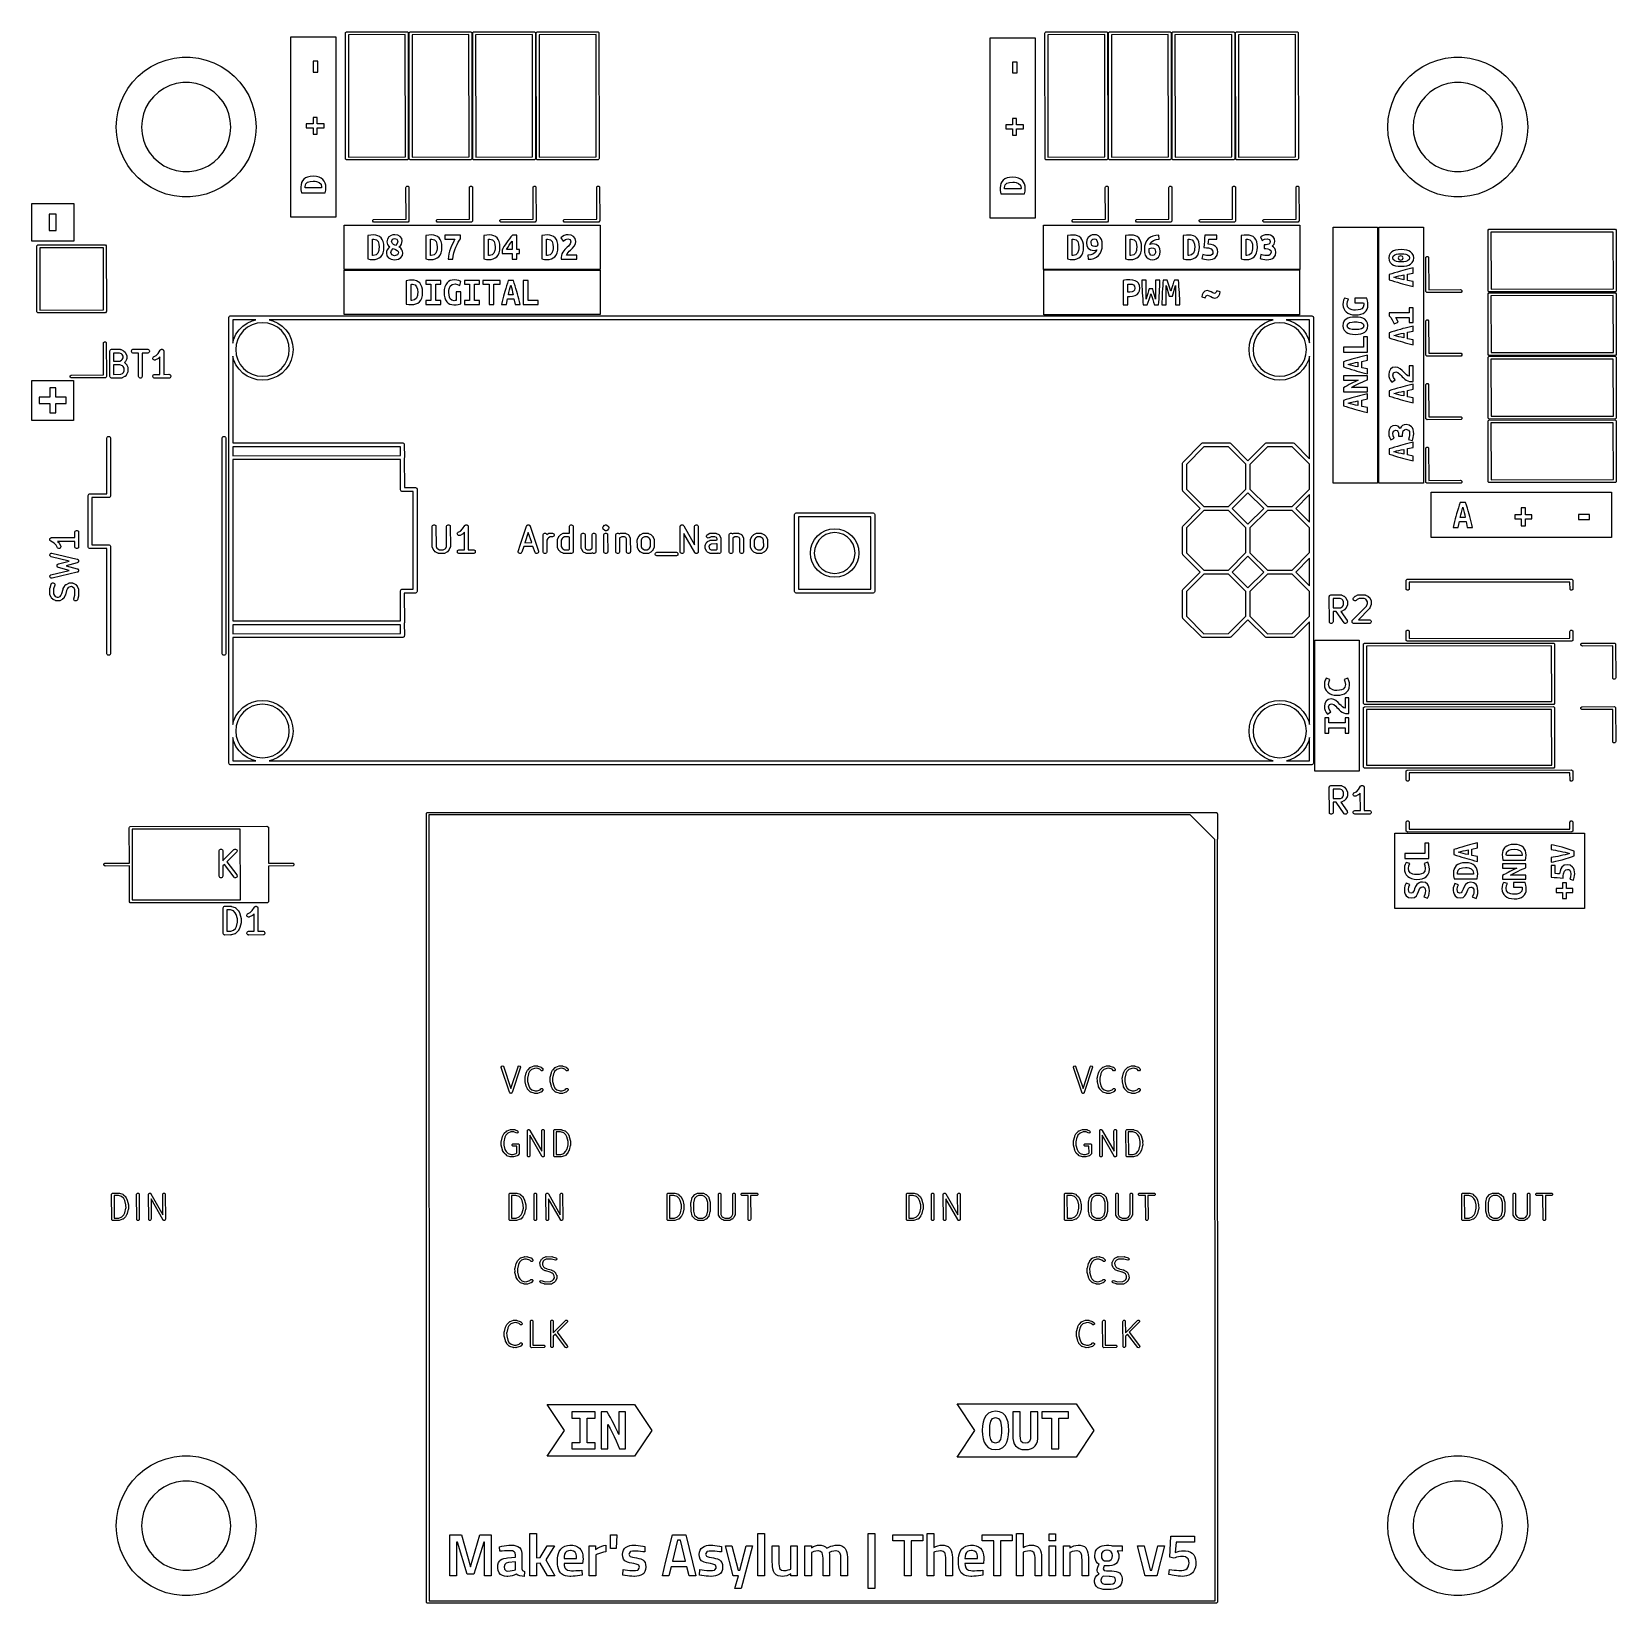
# Model space of a CAD drawing. Extents: x 48.4 to 111.7, y -108.5 to -45.7.
import ezdxf

# ---------------------------------------------------------------- set-up
doc = ezdxf.new("R2010")
doc.units = 0
doc.layers.add('BLACK', color=7, linetype='CONTINUOUS')

msp = doc.modelspace()

# ---------------------------------------------------------------- linework, layer by layer
at = {"layer": 'BLACK', "linetype": 'CONTINUOUS'}
for p, q in [((58.795678, -46.318644), (58.795678, -45.924322)), ((58.795678, -45.924322), (60.584322, -45.924322)), ((60.584322, -45.924322), (60.584322, -46.318644)), ((60.9762, -45.7812), (60.980767, -45.758239)), ((60.980767, -50.807961), (60.9762, -45.7812)), ((60.980767, -45.758239), (61.013239, -45.725767)), ((61.013239, -45.725767), (63.4238, -45.7212)), ((63.36385, -45.83679), (61.091708, -45.841094)), ((61.091708, -45.841094), (61.096149, -50.729409)), ((63.368291, -50.725105), (63.36385, -45.83679)), ((63.4238, -45.7212), (63.446761, -45.725767)), ((63.446761, -45.725767), (63.479233, -45.758239)), ((63.479233, -45.758239), (63.4838, -50.785)), ((63.5162, -45.7812), (63.520767, -45.758239)), ((63.520767, -50.807961), (63.5162, -45.7812)), ((63.520767, -45.758239), (63.553239, -45.725767)), ((63.553239, -45.725767), (65.9638, -45.7212)), ((65.90385, -45.83679), (63.631708, -45.841094)), ((63.631708, -45.841094), (63.636149, -50.729409)), ((65.908291, -50.725105), (65.90385, -45.83679)), ((65.9638, -45.7212), (65.986761, -45.725767)), ((65.986761, -45.725767), (66.019233, -45.758239)), ((66.019233, -45.758239), (66.0238, -50.785)), ((66.0562, -45.7812), (66.060767, -45.758239)), ((66.060767, -50.807961), (66.0562, -45.7812)), ((66.060767, -45.758239), (66.093239, -45.725767)), ((66.093239, -45.725767), (68.5038, -45.7212)), ((68.44385, -45.83679), (66.171708, -45.841094)), ((66.171708, -45.841094), (66.176149, -50.729409)), ((68.448291, -50.725105), (68.44385, -45.83679)), ((68.5038, -45.7212), (68.526761, -45.725767)), ((68.526761, -45.725767), (68.559233, -45.758239)), ((68.559233, -45.758239), (68.5638, -50.785)), ((68.5962, -45.7812), (68.600767, -45.758239)), ((68.600767, -50.807961), (68.5962, -45.7812)), ((68.600767, -45.758239), (68.633239, -45.725767)), ((68.633239, -45.725767), (71.0438, -45.7212)), ((70.98385, -45.83679), (68.711708, -45.841094)), ((68.711708, -45.841094), (68.716149, -50.729409)), ((70.988291, -50.725105), (70.98385, -45.83679)), ((71.0438, -45.7212), (71.066761, -45.725767)), ((71.066761, -45.725767), (71.099233, -45.758239)), ((71.099233, -45.758239), (71.1038, -50.785)), ((86.735678, -46.35571), (86.735678, -45.961388)), ((86.735678, -45.961388), (88.524322, -45.961388)), ((88.524322, -45.961388), (88.524322, -46.35571)), ((88.9162, -45.7812), (88.920767, -45.758239)), ((88.920767, -50.807961), (88.9162, -45.7812)), ((88.920767, -45.758239), (88.953239, -45.725767)), ((88.953239, -45.725767), (91.3638, -45.7212)), ((91.30385, -45.83679), (89.031708, -45.841094)), ((89.031708, -45.841094), (89.036149, -50.729409)), ((91.308291, -50.725105), (91.30385, -45.83679)), ((91.3638, -45.7212), (91.386761, -45.725767)), ((91.386761, -45.725767), (91.419233, -45.758239)), ((91.419233, -45.758239), (91.4238, -50.785)), ((91.4562, -45.7812), (91.460767, -45.758239)), ((91.460767, -50.807961), (91.4562, -45.7812)), ((91.460767, -45.758239), (91.493239, -45.725767)), ((91.493239, -45.725767), (93.9038, -45.7212)), ((93.84385, -45.83679), (91.571708, -45.841094)), ((91.571708, -45.841094), (91.576149, -50.729409)), ((93.848291, -50.725105), (93.84385, -45.83679)), ((93.9038, -45.7212), (93.926761, -45.725767)), ((93.926761, -45.725767), (93.959233, -45.758239)), ((93.959233, -45.758239), (93.9638, -50.785)), ((93.9962, -45.7812), (94.000767, -45.758239)), ((94.000767, -50.807961), (93.9962, -45.7812)), ((94.000767, -45.758239), (94.033239, -45.725767)), ((94.033239, -45.725767), (96.4438, -45.7212)), ((96.38385, -45.83679), (94.111708, -45.841094)), ((94.111708, -45.841094), (94.116149, -50.729409)), ((96.388291, -50.725105), (96.38385, -45.83679)), ((96.4438, -45.7212), (96.466761, -45.725767)), ((96.466761, -45.725767), (96.499233, -45.758239)), ((96.499233, -45.758239), (96.5038, -50.785)), ((96.5362, -45.7812), (96.540767, -45.758239)), ((96.540767, -50.807961), (96.5362, -45.7812)), ((96.540767, -45.758239), (96.573239, -45.725767)), ((96.573239, -45.725767), (98.9838, -45.7212)), ((98.92385, -45.83679), (96.651708, -45.841094)), ((96.651708, -45.841094), (96.656149, -50.729409)), ((98.928291, -50.725105), (98.92385, -45.83679)), ((98.9838, -45.7212), (99.006761, -45.725767)), ((99.006761, -45.725767), (99.039233, -45.758239)), ((99.039233, -45.758239), (99.0438, -50.785)), ((53.808672, -46.853377), (54.124827, -46.778447)), ((54.124827, -46.778447), (54.447543, -46.740727)), ((54.447543, -46.740727), (54.772457, -46.740727)), ((54.772457, -46.740727), (55.095173, -46.778447)), ((55.095173, -46.778447), (55.411328, -46.853377)), ((58.795678, -52.741356), (58.795678, -46.318644)), ((60.584322, -46.318644), (60.584322, -46.901451)), ((86.735678, -52.778422), (86.735678, -46.35571)), ((88.524322, -46.35571), (88.524322, -46.938517)), ((104.608672, -46.853377), (104.924827, -46.778447)), ((104.924827, -46.778447), (105.247543, -46.740727)), ((105.247543, -46.740727), (105.572457, -46.740727)), ((105.572457, -46.740727), (105.895173, -46.778447)), ((105.895173, -46.778447), (106.211328, -46.853377)), ((52.692641, -47.497718), (52.941539, -47.288868)), ((52.941539, -47.288868), (53.213, -47.110325)), ((53.213, -47.110325), (53.503353, -46.964504)), ((53.503353, -46.964504), (53.808672, -46.853377)), ((55.411328, -46.853377), (55.716647, -46.964504)), ((55.716647, -46.964504), (56.007, -47.110325)), ((56.007, -47.110325), (56.278461, -47.288868)), ((56.278461, -47.288868), (56.527359, -47.497718)), ((59.677382, -46.901451), (59.677382, -47.333628)), ((59.868233, -46.901451), (59.677382, -46.901451)), ((59.677382, -47.333628), (59.868233, -47.333628)), ((59.868233, -47.333628), (59.868233, -46.901451)), ((60.584322, -46.901451), (60.584322, -49.399874)), ((87.617382, -46.938517), (87.617382, -47.370694)), ((87.808233, -46.938517), (87.617382, -46.938517)), ((87.617382, -47.370694), (87.808233, -47.370694)), ((87.808233, -47.370694), (87.808233, -46.938517)), ((88.524322, -46.938517), (88.524322, -49.43694)), ((103.492641, -47.497718), (103.741539, -47.288868)), ((103.741539, -47.288868), (104.013, -47.110325)), ((104.013, -47.110325), (104.303353, -46.964504)), ((104.303353, -46.964504), (104.608672, -46.853377)), ((106.211328, -46.853377), (106.516647, -46.964504)), ((106.516647, -46.964504), (106.807, -47.110325)), ((106.807, -47.110325), (107.078461, -47.288868)), ((107.078461, -47.288868), (107.327359, -47.497718)), ((52.11319, -48.276055), (52.275647, -47.994672)), ((52.275647, -47.994672), (52.469672, -47.734051)), ((52.469672, -47.734051), (52.692641, -47.497718)), ((53.718507, -47.985889), (53.498326, -48.136005)), ((53.958602, -47.870265), (53.718507, -47.985889)), ((54.213248, -47.791717), (53.958602, -47.870265)), ((54.476757, -47.752), (54.213248, -47.791717)), ((54.743243, -47.752), (54.476757, -47.752)), ((55.006752, -47.791717), (54.743243, -47.752)), ((55.261398, -47.870265), (55.006752, -47.791717)), ((55.501493, -47.985889), (55.261398, -47.870265)), ((55.721674, -48.136005), (55.501493, -47.985889)), ((56.527359, -47.497718), (56.750328, -47.734051)), ((56.750328, -47.734051), (56.944353, -47.994672)), ((56.944353, -47.994672), (57.10681, -48.276055)), ((102.91319, -48.276055), (103.075647, -47.994672)), ((103.075647, -47.994672), (103.269672, -47.734051)), ((103.269672, -47.734051), (103.492641, -47.497718)), ((104.518507, -47.985889), (104.298326, -48.136005)), ((104.758602, -47.870265), (104.518507, -47.985889)), ((105.013248, -47.791717), (104.758602, -47.870265)), ((105.276757, -47.752), (105.013248, -47.791717)), ((105.543243, -47.752), (105.276757, -47.752)), ((105.806752, -47.791717), (105.543243, -47.752)), ((106.061398, -47.870265), (105.806752, -47.791717)), ((106.301493, -47.985889), (106.061398, -47.870265)), ((106.521674, -48.136005), (106.301493, -47.985889)), ((107.327359, -47.497718), (107.550328, -47.734051)), ((107.550328, -47.734051), (107.744353, -47.994672)), ((107.744353, -47.994672), (107.90681, -48.276055)), ((51.891313, -48.885659), (51.984499, -48.574396)), ((51.984499, -48.574396), (52.11319, -48.276055)), ((53.136828, -48.525608), (53.003585, -48.756391)), ((53.302979, -48.317262), (53.136828, -48.525608)), ((53.498326, -48.136005), (53.302979, -48.317262)), ((55.917021, -48.317262), (55.721674, -48.136005)), ((56.083172, -48.525608), (55.917021, -48.317262)), ((56.216415, -48.756391), (56.083172, -48.525608)), ((57.10681, -48.276055), (57.235501, -48.574396)), ((57.235501, -48.574396), (57.328687, -48.885659)), ((102.691313, -48.885659), (102.784499, -48.574396)), ((102.784499, -48.574396), (102.91319, -48.276055)), ((103.936828, -48.525608), (103.803585, -48.756391)), ((104.102979, -48.317262), (103.936828, -48.525608)), ((104.298326, -48.136005), (104.102979, -48.317262)), ((106.717021, -48.317262), (106.521674, -48.136005)), ((106.883172, -48.525608), (106.717021, -48.317262)), ((107.016415, -48.756391), (106.883172, -48.525608)), ((107.90681, -48.276055), (108.035501, -48.574396)), ((108.035501, -48.574396), (108.128687, -48.885659)), ((51.816, -49.53), (51.834892, -49.205636)), ((51.834892, -49.205636), (51.891313, -48.885659)), ((52.846928, -49.26426), (52.827014, -49.53)), ((52.906227, -49.004456), (52.846928, -49.26426)), ((53.003585, -48.756391), (52.906227, -49.004456)), ((56.313773, -49.004456), (56.216415, -48.756391)), ((56.373072, -49.26426), (56.313773, -49.004456)), ((56.392986, -49.53), (56.373072, -49.26426)), ((57.328687, -48.885659), (57.385108, -49.205636)), ((57.385108, -49.205636), (57.404, -49.53)), ((59.842997, -49.15224), (59.683691, -49.15224)), ((59.683691, -49.15224), (59.683691, -49.399874)), ((59.842997, -49.399874), (59.842997, -49.15224)), ((87.782997, -49.189306), (87.623691, -49.189306)), ((87.623691, -49.189306), (87.623691, -49.43694)), ((87.782997, -49.43694), (87.782997, -49.189306)), ((102.616, -49.53), (102.634892, -49.205636)), ((102.634892, -49.205636), (102.691313, -48.885659)), ((103.646928, -49.26426), (103.627014, -49.53)), ((103.706227, -49.004456), (103.646928, -49.26426)), ((103.803585, -48.756391), (103.706227, -49.004456)), ((107.113773, -49.004456), (107.016415, -48.756391)), ((107.173072, -49.26426), (107.113773, -49.004456)), ((107.192986, -49.53), (107.173072, -49.26426)), ((108.128687, -48.885659), (108.185108, -49.205636)), ((108.185108, -49.205636), (108.204, -49.53)), ((51.834892, -49.854364), (51.816, -49.53)), ((51.891313, -50.174341), (51.834892, -49.854364)), ((52.827014, -49.53), (52.846928, -49.79574)), ((52.846928, -49.79574), (52.906227, -50.055544)), ((56.313773, -50.055544), (56.373072, -49.79574)), ((56.373072, -49.79574), (56.392986, -49.53)), ((57.385108, -49.854364), (57.328687, -50.174341)), ((57.404, -49.53), (57.385108, -49.854364)), ((59.683691, -49.399874), (59.409243, -49.399874)), ((59.409243, -49.399874), (59.409243, -49.567066)), ((59.409243, -49.567066), (59.683691, -49.567066)), ((59.683691, -49.567066), (59.683691, -49.8147)), ((59.683691, -49.8147), (59.842997, -49.8147)), ((60.117445, -49.399874), (59.842997, -49.399874)), ((59.842997, -49.8147), (59.842997, -49.567066)), ((59.842997, -49.567066), (60.117445, -49.567066)), ((60.117445, -49.567066), (60.117445, -49.399874)), ((60.584322, -49.399874), (60.584322, -51.950347)), ((87.623691, -49.43694), (87.349243, -49.43694)), ((87.349243, -49.43694), (87.349243, -49.604132)), ((87.349243, -49.604132), (87.623691, -49.604132)), ((87.623691, -49.604132), (87.623691, -49.851766)), ((87.623691, -49.851766), (87.782997, -49.851766)), ((88.057445, -49.43694), (87.782997, -49.43694)), ((87.782997, -49.851766), (87.782997, -49.604132)), ((87.782997, -49.604132), (88.057445, -49.604132)), ((88.057445, -49.604132), (88.057445, -49.43694)), ((88.524322, -49.43694), (88.524322, -51.987413)), ((102.634892, -49.854364), (102.616, -49.53)), ((102.691313, -50.174341), (102.634892, -49.854364)), ((103.627014, -49.53), (103.646928, -49.79574)), ((103.646928, -49.79574), (103.706227, -50.055544)), ((107.113773, -50.055544), (107.173072, -49.79574)), ((107.173072, -49.79574), (107.192986, -49.53)), ((108.185108, -49.854364), (108.128687, -50.174341)), ((108.204, -49.53), (108.185108, -49.854364)), ((51.984499, -50.485604), (51.891313, -50.174341)), ((52.11319, -50.783945), (51.984499, -50.485604)), ((52.906227, -50.055544), (53.003585, -50.303609)), ((53.003585, -50.303609), (53.136828, -50.534392)), ((53.136828, -50.534392), (53.302979, -50.742738)), ((55.917021, -50.742738), (56.083172, -50.534392)), ((56.083172, -50.534392), (56.216415, -50.303609)), ((56.216415, -50.303609), (56.313773, -50.055544)), ((57.235501, -50.485604), (57.10681, -50.783945)), ((57.328687, -50.174341), (57.235501, -50.485604)), ((102.784499, -50.485604), (102.691313, -50.174341)), ((102.91319, -50.783945), (102.784499, -50.485604)), ((103.706227, -50.055544), (103.803585, -50.303609)), ((103.803585, -50.303609), (103.936828, -50.534392)), ((103.936828, -50.534392), (104.102979, -50.742738)), ((106.717021, -50.742738), (106.883172, -50.534392)), ((106.883172, -50.534392), (107.016415, -50.303609)), ((107.016415, -50.303609), (107.113773, -50.055544)), ((108.035501, -50.485604), (107.90681, -50.783945)), ((108.128687, -50.174341), (108.035501, -50.485604)), ((52.275647, -51.065328), (52.11319, -50.783945)), ((52.469672, -51.325949), (52.275647, -51.065328)), ((53.302979, -50.742738), (53.498326, -50.923995)), ((53.498326, -50.923995), (53.718507, -51.074111)), ((53.718507, -51.074111), (53.958602, -51.189735)), ((53.958602, -51.189735), (54.213248, -51.268283)), ((54.213248, -51.268283), (54.476757, -51.308)), ((54.743243, -51.308), (55.006752, -51.268283)), ((55.006752, -51.268283), (55.261398, -51.189735)), ((55.261398, -51.189735), (55.501493, -51.074111)), ((55.501493, -51.074111), (55.721674, -50.923995)), ((55.721674, -50.923995), (55.917021, -50.742738)), ((56.944353, -51.065328), (56.750328, -51.325949)), ((57.10681, -50.783945), (56.944353, -51.065328)), ((61.013239, -50.840433), (60.980767, -50.807961)), ((61.0362, -50.845), (61.013239, -50.840433)), ((63.446761, -50.840433), (61.0362, -50.845)), ((61.096149, -50.729409), (63.368291, -50.725105)), ((63.479233, -50.807961), (63.446761, -50.840433)), ((63.4838, -50.785), (63.479233, -50.807961)), ((63.553239, -50.840433), (63.520767, -50.807961)), ((63.5762, -50.845), (63.553239, -50.840433)), ((65.986761, -50.840433), (63.5762, -50.845)), ((63.636149, -50.729409), (65.908291, -50.725105)), ((66.019233, -50.807961), (65.986761, -50.840433)), ((66.0238, -50.785), (66.019233, -50.807961)), ((66.093239, -50.840433), (66.060767, -50.807961)), ((66.1162, -50.845), (66.093239, -50.840433)), ((68.526761, -50.840433), (66.1162, -50.845)), ((66.176149, -50.729409), (68.448291, -50.725105)), ((68.559233, -50.807961), (68.526761, -50.840433)), ((68.5638, -50.785), (68.559233, -50.807961)), ((68.633239, -50.840433), (68.600767, -50.807961)), ((68.6562, -50.845), (68.633239, -50.840433)), ((71.066761, -50.840433), (68.6562, -50.845)), ((68.716149, -50.729409), (70.988291, -50.725105)), ((71.099233, -50.807961), (71.066761, -50.840433)), ((71.1038, -50.785), (71.099233, -50.807961)), ((88.953239, -50.840433), (88.920767, -50.807961)), ((88.9762, -50.845), (88.953239, -50.840433)), ((91.386761, -50.840433), (88.9762, -50.845)), ((89.036149, -50.729409), (91.308291, -50.725105)), ((91.419233, -50.807961), (91.386761, -50.840433)), ((91.4238, -50.785), (91.419233, -50.807961)), ((91.493239, -50.840433), (91.460767, -50.807961)), ((91.5162, -50.845), (91.493239, -50.840433)), ((93.926761, -50.840433), (91.5162, -50.845)), ((91.576149, -50.729409), (93.848291, -50.725105)), ((93.959233, -50.807961), (93.926761, -50.840433)), ((93.9638, -50.785), (93.959233, -50.807961)), ((94.033239, -50.840433), (94.000767, -50.807961)), ((94.0562, -50.845), (94.033239, -50.840433)), ((96.466761, -50.840433), (94.0562, -50.845)), ((94.116149, -50.729409), (96.388291, -50.725105)), ((96.499233, -50.807961), (96.466761, -50.840433)), ((96.5038, -50.785), (96.499233, -50.807961)), ((96.573239, -50.840433), (96.540767, -50.807961)), ((96.5962, -50.845), (96.573239, -50.840433)), ((99.006761, -50.840433), (96.5962, -50.845)), ((96.656149, -50.729409), (98.928291, -50.725105)), ((99.039233, -50.807961), (99.006761, -50.840433)), ((99.0438, -50.785), (99.039233, -50.807961)), ((103.075647, -51.065328), (102.91319, -50.783945)), ((103.269672, -51.325949), (103.075647, -51.065328)), ((104.102979, -50.742738), (104.298326, -50.923995)), ((104.298326, -50.923995), (104.518507, -51.074111)), ((104.518507, -51.074111), (104.758602, -51.189735)), ((104.758602, -51.189735), (105.013248, -51.268283)), ((105.013248, -51.268283), (105.276757, -51.308)), ((105.543243, -51.308), (105.806752, -51.268283)), ((105.806752, -51.268283), (106.061398, -51.189735)), ((106.061398, -51.189735), (106.301493, -51.074111)), ((106.301493, -51.074111), (106.521674, -50.923995)), ((106.521674, -50.923995), (106.717021, -50.742738)), ((107.744353, -51.065328), (107.550328, -51.325949)), ((107.90681, -50.783945), (107.744353, -51.065328)), ((52.692641, -51.562282), (52.469672, -51.325949)), ((52.941539, -51.771132), (52.692641, -51.562282)), ((53.213, -51.949675), (52.941539, -51.771132)), ((54.476757, -51.308), (54.743243, -51.308)), ((56.278461, -51.771132), (56.007, -51.949675)), ((56.527359, -51.562282), (56.278461, -51.771132)), ((56.750328, -51.325949), (56.527359, -51.562282)), ((59.197098, -51.833036), (59.19, -51.92511)), ((59.218391, -51.749243), (59.197098, -51.833036)), ((59.254866, -51.675702), (59.218391, -51.749243)), ((59.307508, -51.614385), (59.254866, -51.675702)), ((59.376514, -51.565292), (59.307508, -51.614385)), ((59.35877, -51.90776), (59.386372, -51.802082)), ((59.359558, -51.936151), (59.35877, -51.90776)), ((59.462082, -51.528423), (59.376514, -51.565292)), ((59.386372, -51.802082), (59.459716, -51.737413)), ((59.459716, -51.737413), (59.565394, -51.70429)), ((59.565591, -51.505355), (59.462082, -51.528423)), ((59.565394, -51.70429), (59.688423, -51.694826)), ((59.688423, -51.497666), (59.565591, -51.505355)), ((59.814014, -51.506144), (59.688423, -51.497666)), ((59.688423, -51.694826), (59.758021, -51.697784)), ((59.758021, -51.697784), (59.821703, -51.706656)), ((59.919495, -51.531577), (59.814014, -51.506144)), ((59.821703, -51.706656), (59.926593, -51.746088)), ((60.006049, -51.571995), (59.919495, -51.531577)), ((59.926593, -51.746088), (59.995994, -51.818644)), ((59.995994, -51.818644), (60.02123, -51.929842)), ((60.074858, -51.625426), (60.006049, -51.571995)), ((60.126711, -51.69108), (60.074858, -51.625426)), ((60.162397, -51.76817), (60.126711, -51.69108)), ((60.183099, -51.855118), (60.162397, -51.76817)), ((60.19, -51.950347), (60.183099, -51.855118)), ((63.393767, -51.921239), (63.426239, -51.888767)), ((63.426239, -51.888767), (63.472161, -51.888767)), ((63.472161, -51.888767), (63.504633, -51.921239)), ((65.933767, -51.921239), (65.966239, -51.888767)), ((65.966239, -51.888767), (66.012161, -51.888767)), ((66.012161, -51.888767), (66.044633, -51.921239)), ((68.473767, -51.921239), (68.506239, -51.888767)), ((68.506239, -51.888767), (68.552161, -51.888767)), ((68.552161, -51.888767), (68.584633, -51.921239)), ((71.013767, -51.921239), (71.046239, -51.888767)), ((71.046239, -51.888767), (71.092161, -51.888767)), ((71.092161, -51.888767), (71.124633, -51.921239)), ((87.137098, -51.870102), (87.13, -51.962176)), ((87.158391, -51.786309), (87.137098, -51.870102)), ((87.194866, -51.712768), (87.158391, -51.786309)), ((87.247508, -51.651451), (87.194866, -51.712768)), ((87.316514, -51.602358), (87.247508, -51.651451)), ((87.29877, -51.944826), (87.326372, -51.839148)), ((87.402082, -51.565489), (87.316514, -51.602358)), ((87.326372, -51.839148), (87.399716, -51.774479)), ((87.399716, -51.774479), (87.505394, -51.741356)), ((87.505591, -51.542421), (87.402082, -51.565489)), ((87.505394, -51.741356), (87.628423, -51.731892)), ((87.628423, -51.534732), (87.505591, -51.542421)), ((87.754014, -51.54321), (87.628423, -51.534732)), ((87.628423, -51.731892), (87.698021, -51.73485)), ((87.698021, -51.73485), (87.761703, -51.743722)), ((87.859495, -51.568643), (87.754014, -51.54321)), ((87.761703, -51.743722), (87.866593, -51.783154)), ((87.946049, -51.609061), (87.859495, -51.568643)), ((87.866593, -51.783154), (87.935994, -51.85571)), ((87.935994, -51.85571), (87.96123, -51.966908)), ((88.014858, -51.662492), (87.946049, -51.609061)), ((88.066711, -51.728146), (88.014858, -51.662492)), ((88.102397, -51.805236), (88.066711, -51.728146)), ((88.123099, -51.892184), (88.102397, -51.805236)), ((88.13, -51.987413), (88.123099, -51.892184)), ((91.333767, -51.921239), (91.366239, -51.888767)), ((91.366239, -51.888767), (91.412161, -51.888767)), ((91.412161, -51.888767), (91.444633, -51.921239)), ((93.873767, -51.921239), (93.906239, -51.888767)), ((93.906239, -51.888767), (93.952161, -51.888767)), ((93.952161, -51.888767), (93.984633, -51.921239)), ((96.413767, -51.921239), (96.446239, -51.888767)), ((96.446239, -51.888767), (96.492161, -51.888767)), ((96.492161, -51.888767), (96.524633, -51.921239)), ((98.953767, -51.921239), (98.986239, -51.888767)), ((98.986239, -51.888767), (99.032161, -51.888767)), ((99.032161, -51.888767), (99.064633, -51.921239)), ((103.492641, -51.562282), (103.269672, -51.325949)), ((103.741539, -51.771132), (103.492641, -51.562282)), ((104.013, -51.949675), (103.741539, -51.771132)), ((105.276757, -51.308), (105.543243, -51.308)), ((107.078461, -51.771132), (106.807, -51.949675)), ((107.327359, -51.562282), (107.078461, -51.771132)), ((107.550328, -51.325949), (107.327359, -51.562282)), ((53.503353, -52.095496), (53.213, -51.949675)), ((53.808672, -52.206623), (53.503353, -52.095496)), ((54.124827, -52.281553), (53.808672, -52.206623)), ((54.447543, -52.319273), (54.124827, -52.281553)), ((54.772457, -52.319273), (54.447543, -52.319273)), ((55.095173, -52.281553), (54.772457, -52.319273)), ((55.411328, -52.206623), (55.095173, -52.281553)), ((55.716647, -52.095496), (55.411328, -52.206623)), ((56.007, -51.949675), (55.716647, -52.095496)), ((59.19, -51.92511), (59.194732, -52.033943)), ((59.194732, -52.033943), (59.213659, -52.158549)), ((59.213659, -52.158549), (60.166341, -52.158549)), ((59.363502, -51.964543), (59.359558, -51.936151)), ((60.019653, -51.964543), (59.363502, -51.964543)), ((60.02123, -51.947192), (60.019653, -51.964543)), ((60.02123, -51.929842), (60.02123, -51.947192)), ((60.166341, -52.158549), (60.184479, -52.052082)), ((60.184479, -52.052082), (60.19, -51.950347)), ((60.584322, -51.950347), (60.584322, -52.741356)), ((63.3892, -51.9442), (63.393767, -51.921239)), ((63.393487, -53.214388), (63.3892, -51.9442)), ((63.504633, -51.921239), (63.5092, -53.2742)), ((65.9292, -51.9442), (65.933767, -51.921239)), ((65.933487, -53.214388), (65.9292, -51.9442)), ((66.044633, -51.921239), (66.0492, -53.2742)), ((68.4692, -51.9442), (68.473767, -51.921239)), ((68.473487, -53.214388), (68.4692, -51.9442)), ((68.584633, -51.921239), (68.5892, -53.2742)), ((71.0092, -51.9442), (71.013767, -51.921239)), ((71.013487, -53.214388), (71.0092, -51.9442)), ((71.124633, -51.921239), (71.1292, -53.2742)), ((87.13, -51.962176), (87.134732, -52.071009)), ((87.134732, -52.071009), (87.153659, -52.195615)), ((87.153659, -52.195615), (88.106341, -52.195615)), ((87.299558, -51.973217), (87.29877, -51.944826)), ((87.303502, -52.001609), (87.299558, -51.973217)), ((87.959653, -52.001609), (87.303502, -52.001609)), ((87.96123, -51.984258), (87.959653, -52.001609)), ((87.96123, -51.966908), (87.96123, -51.984258)), ((88.106341, -52.195615), (88.124479, -52.089148)), ((88.124479, -52.089148), (88.13, -51.987413)), ((88.524322, -51.987413), (88.524322, -52.778422)), ((91.3292, -51.9442), (91.333767, -51.921239)), ((91.333487, -53.214388), (91.3292, -51.9442)), ((91.444633, -51.921239), (91.4492, -53.2742)), ((93.8692, -51.9442), (93.873767, -51.921239)), ((93.873487, -53.214388), (93.8692, -51.9442)), ((93.984633, -51.921239), (93.9892, -53.2742)), ((96.4092, -51.9442), (96.413767, -51.921239)), ((96.413487, -53.214388), (96.4092, -51.9442)), ((96.524633, -51.921239), (96.5292, -53.2742)), ((98.9492, -51.9442), (98.953767, -51.921239)), ((98.953487, -53.214388), (98.9492, -51.9442)), ((99.064633, -51.921239), (99.0692, -53.2742)), ((104.303353, -52.095496), (104.013, -51.949675)), ((104.608672, -52.206623), (104.303353, -52.095496)), ((104.924827, -52.281553), (104.608672, -52.206623)), ((105.247543, -52.319273), (104.924827, -52.281553)), ((105.572457, -52.319273), (105.247543, -52.319273)), ((105.895173, -52.281553), (105.572457, -52.319273)), ((106.211328, -52.206623), (105.895173, -52.281553)), ((106.516647, -52.095496), (106.211328, -52.206623)), ((106.807, -51.949675), (106.516647, -52.095496)), ((48.437403, -52.887935), (48.437403, -52.590278)), ((48.437403, -52.590278), (50.114597, -52.590278)), ((48.437403, -53.792065), (48.437403, -52.887935)), ((49.131934, -53.013769), (49.131934, -53.666231)), ((49.420066, -53.013769), (49.131934, -53.013769)), ((49.420066, -53.666231), (49.420066, -53.013769)), ((50.114597, -52.590278), (50.114597, -52.887935)), ((50.114597, -52.887935), (50.114597, -53.013769)), ((50.114597, -53.013769), (50.114597, -53.792065)), ((58.795678, -53.135678), (58.795678, -52.741356)), ((60.584322, -53.135678), (58.795678, -53.135678)), ((60.584322, -52.741356), (60.584322, -53.135678)), ((86.735678, -53.172744), (86.735678, -52.778422)), ((88.524322, -53.172744), (86.735678, -53.172744)), ((88.524322, -52.778422), (88.524322, -53.172744)), ((48.437403, -54.089722), (48.437403, -53.792065)), ((49.131934, -53.666231), (49.420066, -53.666231)), ((50.114597, -53.792065), (50.114597, -54.089722)), ((60.926399, -55.216999), (60.926399, -53.444201)), ((60.926399, -53.444201), (61.312798, -53.444201)), ((61.312798, -53.444201), (70.767202, -53.444201)), ((62.063767, -53.251239), (62.096239, -53.218767)), ((62.063767, -53.297161), (62.063767, -53.251239)), ((62.096239, -53.329633), (62.063767, -53.297161)), ((62.096239, -53.218767), (63.393487, -53.214388)), ((62.1192, -53.3342), (62.096239, -53.329633)), ((63.472161, -53.329633), (62.1192, -53.3342)), ((63.504633, -53.297161), (63.472161, -53.329633)), ((63.5092, -53.2742), (63.504633, -53.297161)), ((64.603767, -53.251239), (64.636239, -53.218767)), ((64.603767, -53.297161), (64.603767, -53.251239)), ((64.636239, -53.329633), (64.603767, -53.297161)), ((64.636239, -53.218767), (65.933487, -53.214388)), ((64.6592, -53.3342), (64.636239, -53.329633)), ((66.012161, -53.329633), (64.6592, -53.3342)), ((66.044633, -53.297161), (66.012161, -53.329633)), ((66.0492, -53.2742), (66.044633, -53.297161)), ((67.143767, -53.251239), (67.176239, -53.218767)), ((67.143767, -53.297161), (67.143767, -53.251239)), ((67.176239, -53.329633), (67.143767, -53.297161)), ((67.176239, -53.218767), (68.473487, -53.214388)), ((67.1992, -53.3342), (67.176239, -53.329633)), ((68.552161, -53.329633), (67.1992, -53.3342)), ((68.584633, -53.297161), (68.552161, -53.329633)), ((68.5892, -53.2742), (68.584633, -53.297161)), ((69.683767, -53.251239), (69.716239, -53.218767)), ((69.683767, -53.297161), (69.683767, -53.251239)), ((69.716239, -53.329633), (69.683767, -53.297161)), ((69.716239, -53.218767), (71.013487, -53.214388)), ((69.7392, -53.3342), (69.716239, -53.329633)), ((71.092161, -53.329633), (69.7392, -53.3342)), ((70.767202, -53.444201), (71.153601, -53.444201)), ((71.124633, -53.297161), (71.092161, -53.329633)), ((71.1292, -53.2742), (71.124633, -53.297161)), ((71.153601, -53.444201), (71.153601, -55.216999)), ((88.865802, -55.216402), (88.865802, -53.444798)), ((88.865802, -53.444798), (89.251605, -53.444798)), ((89.251605, -53.444798), (98.708395, -53.444798)), ((90.003767, -53.251239), (90.036239, -53.218767)), ((90.003767, -53.297161), (90.003767, -53.251239)), ((90.036239, -53.329633), (90.003767, -53.297161)), ((90.036239, -53.218767), (91.333487, -53.214388)), ((90.0592, -53.3342), (90.036239, -53.329633)), ((91.412161, -53.329633), (90.0592, -53.3342)), ((91.444633, -53.297161), (91.412161, -53.329633)), ((91.4492, -53.2742), (91.444633, -53.297161)), ((92.543767, -53.251239), (92.576239, -53.218767)), ((92.543767, -53.297161), (92.543767, -53.251239)), ((92.576239, -53.329633), (92.543767, -53.297161)), ((92.576239, -53.218767), (93.873487, -53.214388)), ((92.5992, -53.3342), (92.576239, -53.329633)), ((93.952161, -53.329633), (92.5992, -53.3342)), ((93.984633, -53.297161), (93.952161, -53.329633)), ((93.9892, -53.2742), (93.984633, -53.297161)), ((95.083767, -53.251239), (95.116239, -53.218767)), ((95.083767, -53.297161), (95.083767, -53.251239)), ((95.116239, -53.329633), (95.083767, -53.297161)), ((95.116239, -53.218767), (96.413487, -53.214388)), ((95.1392, -53.3342), (95.116239, -53.329633)), ((96.492161, -53.329633), (95.1392, -53.3342)), ((96.524633, -53.297161), (96.492161, -53.329633)), ((96.5292, -53.2742), (96.524633, -53.297161)), ((97.623767, -53.251239), (97.656239, -53.218767)), ((97.623767, -53.297161), (97.623767, -53.251239)), ((97.656239, -53.329633), (97.623767, -53.297161)), ((97.656239, -53.218767), (98.953487, -53.214388)), ((97.6792, -53.3342), (97.656239, -53.329633)), ((99.032161, -53.329633), (97.6792, -53.3342)), ((98.708395, -53.444798), (99.094198, -53.444798)), ((99.064633, -53.297161), (99.032161, -53.329633)), ((99.0692, -53.2742), (99.064633, -53.297161)), ((99.094198, -53.444798), (99.094198, -55.216402)), ((100.433603, -53.922594), (100.433603, -53.535597)), ((100.433603, -53.535597), (102.207597, -53.535597)), ((102.207597, -53.535597), (102.207597, -53.922594)), ((102.262403, -53.922594), (102.262403, -53.535597)), ((102.262403, -53.535597), (104.036397, -53.535597)), ((104.036397, -53.535597), (104.036397, -53.922594)), ((106.62, -53.6702), (106.624567, -53.647239)), ((106.624567, -56.080761), (106.62, -53.6702)), ((106.624567, -53.647239), (106.657039, -53.614767)), ((106.657039, -53.614767), (111.6838, -53.6102)), ((111.623905, -53.725708), (106.73559, -53.730149)), ((106.73559, -53.730149), (106.739894, -56.002291)), ((111.628209, -55.99785), (111.623905, -53.725708)), ((111.6838, -53.6102), (111.706761, -53.614767)), ((111.706761, -53.614767), (111.739233, -53.647239)), ((111.739233, -53.647239), (111.7438, -56.0578)), ((50.114597, -54.089722), (48.437403, -54.089722)), ((48.643, -54.296), (48.647567, -54.273039)), ((48.647567, -56.918961), (48.643, -54.296)), ((48.647567, -54.273039), (48.680039, -54.240567)), ((48.680039, -54.240567), (51.363, -54.236)), ((51.303096, -54.351574), (48.758577, -54.355905)), ((48.758577, -54.355905), (48.762903, -56.840425)), ((51.307422, -56.836094), (51.303096, -54.351574)), ((51.363, -54.236), (51.385961, -54.240567)), ((51.385961, -54.240567), (51.418433, -54.273039)), ((51.418433, -54.273039), (51.423, -56.896)), ((61.982813, -53.847602), (61.860711, -53.866149)), ((61.860711, -53.866149), (61.860711, -54.799688)), ((62.089459, -53.842965), (61.982813, -53.847602)), ((62.050819, -54.01298), (62.07864, -54.009116)), ((62.050819, -54.655948), (62.050819, -54.01298)), ((62.07864, -54.009116), (62.106461, -54.008343)), ((62.179683, -53.84992), (62.089459, -53.842965)), ((62.106461, -54.008343), (62.210015, -54.035391)), ((62.261793, -53.870785), (62.179683, -53.84992)), ((62.210015, -54.035391), (62.273385, -54.107262)), ((62.333856, -53.906527), (62.261793, -53.870785)), ((62.273385, -54.107262), (62.305842, -54.210816)), ((62.312218, -54.399572), (62.303524, -54.461976)), ((62.305842, -54.210816), (62.315116, -54.331373)), ((62.315116, -54.331373), (62.312218, -54.399572)), ((62.393941, -53.958112), (62.333856, -53.906527)), ((62.442048, -54.025731), (62.393941, -53.958112)), ((62.478176, -54.10958), (62.442048, -54.025731)), ((62.500781, -54.21101), (62.478176, -54.10958)), ((62.500008, -54.454441), (62.508315, -54.331373)), ((62.508315, -54.331373), (62.500781, -54.21101)), ((62.642782, -54.434155), (62.61728, -54.500422)), ((62.648192, -54.013753), (62.631963, -54.110353)), ((62.631963, -54.110353), (62.656692, -54.221636)), ((62.686445, -54.373683), (62.642782, -54.434155)), ((62.699969, -53.923336), (62.648192, -54.013753)), ((62.656692, -54.221636), (62.692241, -54.27264)), ((62.749428, -54.320554), (62.686445, -54.373683)), ((62.692241, -54.27264), (62.749428, -54.320554)), ((62.79425, -53.856875), (62.699969, -53.923336)), ((62.859938, -53.837169), (62.79425, -53.856875)), ((62.809706, -54.463521), (62.876167, -54.383923)), ((62.811252, -54.097988), (62.849119, -54.016071)), ((62.846801, -54.186087), (62.811252, -54.097988)), ((62.895873, -54.220863), (62.846801, -54.186087)), ((62.849119, -54.016071), (62.936445, -53.988251)), ((62.939536, -53.8306), (62.859938, -53.837169)), ((62.876167, -54.383923), (62.971994, -54.424881)), ((62.971994, -54.257184), (62.895873, -54.220863)), ((62.936445, -53.988251), (63.023771, -54.015299)), ((63.062991, -53.847602), (62.939536, -53.8306)), ((63.04, -54.179132), (62.971994, -54.257184)), ((62.971994, -54.424881), (63.037682, -54.463521)), ((63.023771, -54.015299), (63.060093, -54.096442)), ((63.060093, -54.096442), (63.04, -54.179132)), ((63.158238, -53.898606), (63.062991, -53.847602)), ((63.104915, -54.319008), (63.165193, -54.270515)), ((63.18007, -54.372331), (63.104915, -54.319008)), ((63.219096, -53.978204), (63.158238, -53.898606)), ((63.165193, -54.270515), (63.206924, -54.211589)), ((63.229335, -54.430291), (63.18007, -54.372331)), ((63.206924, -54.211589), (63.231267, -54.146867)), ((63.239382, -54.080986), (63.219096, -53.978204)), ((63.256577, -54.49366), (63.229335, -54.430291)), ((63.231267, -54.146867), (63.239382, -54.080986)), ((64.301206, -53.847602), (64.179104, -53.866149)), ((64.179104, -53.866149), (64.179104, -54.799688)), ((64.407852, -53.842965), (64.301206, -53.847602)), ((64.369212, -54.01298), (64.397032, -54.009116)), ((64.369212, -54.655948), (64.369212, -54.01298)), ((64.397032, -54.009116), (64.424853, -54.008343)), ((64.498076, -53.84992), (64.407852, -53.842965)), ((64.424853, -54.008343), (64.528408, -54.035391)), ((64.580185, -53.870785), (64.498076, -53.84992)), ((64.528408, -54.035391), (64.591777, -54.107262)), ((64.652249, -53.906527), (64.580185, -53.870785)), ((64.591777, -54.107262), (64.624235, -54.210816)), ((64.630611, -54.399572), (64.621917, -54.461976)), ((64.624235, -54.210816), (64.633509, -54.331373)), ((64.633509, -54.331373), (64.630611, -54.399572)), ((64.712334, -53.958112), (64.652249, -53.906527)), ((64.76044, -54.025731), (64.712334, -53.958112)), ((64.796569, -54.10958), (64.76044, -54.025731)), ((64.819173, -54.21101), (64.796569, -54.10958)), ((64.8184, -54.454441), (64.826708, -54.331373)), ((64.826708, -54.331373), (64.819173, -54.21101)), ((65.568594, -53.853784), (64.944173, -53.853784)), ((64.944173, -53.853784), (64.944173, -54.011435)), ((64.944173, -54.011435), (65.346028, -54.011435)), ((65.172148, -54.382377), (65.135634, -54.491149)), ((65.2133, -54.277084), (65.172148, -54.382377)), ((65.257929, -54.177586), (65.2133, -54.277084)), ((65.303138, -54.087748), (65.257929, -54.177586)), ((65.346028, -54.011435), (65.303138, -54.087748)), ((65.306615, -54.562439), (65.34255, -54.44169)), ((65.34255, -54.44169), (65.383895, -54.328282)), ((65.383895, -54.328282), (65.429297, -54.22434)), ((65.429297, -54.22434), (65.477403, -54.131991)), ((65.477403, -54.131991), (65.52493, -54.055098)), ((65.52493, -54.055098), (65.568594, -53.997524)), ((65.568594, -53.997524), (65.568594, -53.853784)), ((66.619598, -53.847602), (66.497496, -53.866149)), ((66.497496, -53.866149), (66.497496, -54.799688)), ((66.726244, -53.842965), (66.619598, -53.847602)), ((66.687604, -54.01298), (66.715425, -54.009116)), ((66.687604, -54.655948), (66.687604, -54.01298)), ((66.715425, -54.009116), (66.743246, -54.008343)), ((66.816468, -53.84992), (66.726244, -53.842965)), ((66.743246, -54.008343), (66.846801, -54.035391)), ((66.898578, -53.870785), (66.816468, -53.84992)), ((66.846801, -54.035391), (66.91017, -54.107262)), ((66.970641, -53.906527), (66.898578, -53.870785)), ((66.91017, -54.107262), (66.942628, -54.210816)), ((66.949003, -54.399572), (66.940309, -54.461976)), ((66.942628, -54.210816), (66.951901, -54.331373)), ((66.951901, -54.331373), (66.949003, -54.399572)), ((67.030726, -53.958112), (66.970641, -53.906527)), ((67.078833, -54.025731), (67.030726, -53.958112)), ((67.114961, -54.10958), (67.078833, -54.025731)), ((67.137566, -54.21101), (67.114961, -54.10958)), ((67.136793, -54.454441), (67.1451, -54.331373)), ((67.1451, -54.331373), (67.137566, -54.21101)), ((67.262179, -54.381411), (67.228563, -54.445747)), ((67.304297, -54.308962), (67.262179, -54.381411)), ((67.352983, -54.231489), (67.304297, -54.308962)), ((67.406306, -54.152084), (67.352983, -54.231489)), ((67.463493, -54.072292), (67.406306, -54.152084)), ((67.410943, -54.428745), (67.457311, -54.340646)), ((67.627326, -54.428745), (67.410943, -54.428745)), ((67.457311, -54.340646), (67.512179, -54.251775)), ((67.523771, -53.99366), (67.463493, -54.072292)), ((67.512179, -54.251775), (67.570139, -54.16754)), ((67.585595, -53.919665), (67.523771, -53.99366)), ((67.570139, -54.16754), (67.627326, -54.091806)), ((67.647419, -53.853784), (67.585595, -53.919665)), ((67.627326, -54.091806), (67.627326, -54.428745)), ((67.817434, -53.853784), (67.647419, -53.853784)), ((67.817434, -54.428745), (67.817434, -53.853784)), ((67.920989, -54.428745), (67.817434, -54.428745)), ((67.920989, -54.58485), (67.920989, -54.428745)), ((68.937991, -53.847602), (68.815889, -53.866149)), ((68.815889, -53.866149), (68.815889, -54.799688)), ((69.044637, -53.842965), (68.937991, -53.847602)), ((69.005997, -54.01298), (69.033818, -54.009116)), ((69.005997, -54.655948), (69.005997, -54.01298)), ((69.033818, -54.009116), (69.061638, -54.008343)), ((69.134861, -53.84992), (69.044637, -53.842965)), ((69.061638, -54.008343), (69.165193, -54.035391)), ((69.216971, -53.870785), (69.134861, -53.84992)), ((69.165193, -54.035391), (69.228563, -54.107262)), ((69.289034, -53.906527), (69.216971, -53.870785)), ((69.228563, -54.107262), (69.26102, -54.210816)), ((69.267396, -54.399572), (69.258702, -54.461976)), ((69.26102, -54.210816), (69.270294, -54.331373)), ((69.270294, -54.331373), (69.267396, -54.399572)), ((69.349119, -53.958112), (69.289034, -53.906527)), ((69.397226, -54.025731), (69.349119, -53.958112)), ((69.433354, -54.10958), (69.397226, -54.025731)), ((69.455958, -54.21101), (69.433354, -54.10958)), ((69.455185, -54.454441), (69.463493, -54.331373)), ((69.463493, -54.331373), (69.455958, -54.21101)), ((69.638338, -53.90247), (69.571685, -53.958884)), ((69.571685, -53.958884), (69.665966, -54.091806)), ((69.714652, -53.863057), (69.638338, -53.90247)), ((69.665966, -54.091806), (69.763338, -54.019163)), ((69.738609, -54.424495), (69.693014, -54.477432)), ((69.795603, -53.839874), (69.714652, -53.863057)), ((69.787295, -54.375422), (69.738609, -54.424495)), ((69.763338, -54.019163), (69.85762, -53.997524)), ((69.835981, -54.329248), (69.787295, -54.375422)), ((69.876167, -53.832146), (69.795603, -53.839874)), ((69.881577, -54.285005), (69.835981, -54.329248)), ((69.85762, -53.997524), (69.947264, -54.029209)), ((69.988995, -53.849147), (69.876167, -53.832146)), ((69.954219, -54.201543), (69.881577, -54.285005)), ((69.947264, -54.029209), (69.982813, -54.119626)), ((69.982813, -54.119626), (69.954219, -54.201543)), ((69.959629, -54.450384), (70.038454, -54.373104)), ((70.084822, -53.900152), (69.988995, -53.849147)), ((70.038454, -54.373104), (70.108006, -54.289642)), ((70.151283, -53.985932), (70.084822, -53.900152)), ((70.108006, -54.289642), (70.157465, -54.20077)), ((70.176012, -54.105716), (70.151283, -53.985932)), ((70.157465, -54.20077), (70.176012, -54.105716)), ((89.937562, -53.849119), (89.815648, -53.867637)), ((89.815648, -53.867637), (89.815648, -54.799736)), ((90.044043, -53.844489), (89.937562, -53.849119)), ((90.005463, -54.014242), (90.033241, -54.010384)), ((90.005463, -54.656217), (90.005463, -54.014242)), ((90.033241, -54.010384), (90.061019, -54.009612)), ((90.134128, -53.851433), (90.044043, -53.844489)), ((90.061019, -54.009612), (90.164414, -54.036619)), ((90.216111, -53.872267), (90.134128, -53.851433)), ((90.164414, -54.036619), (90.227685, -54.108378)), ((90.288063, -53.907953), (90.216111, -53.872267)), ((90.227685, -54.108378), (90.260093, -54.211773)), ((90.266458, -54.400237), (90.257778, -54.462544)), ((90.260093, -54.211773), (90.269352, -54.332143)), ((90.269352, -54.332143), (90.266458, -54.400237)), ((90.348056, -53.959458), (90.288063, -53.907953)), ((90.396088, -54.026973), (90.348056, -53.959458)), ((90.43216, -54.110693), (90.396088, -54.026973)), ((90.45473, -54.211966), (90.43216, -54.110693)), ((90.453958, -54.455021), (90.462253, -54.332143)), ((90.462253, -54.332143), (90.45473, -54.211966)), ((90.592654, -54.042791), (90.573364, -54.156217)), ((90.573364, -54.156217), (90.59034, -54.274273)), ((90.59034, -54.274273), (90.644352, -54.370723)), ((90.649753, -53.937853), (90.592654, -54.042791)), ((90.644352, -54.370723), (90.740031, -54.43631)), ((90.74466, -53.860693), (90.649753, -53.937853)), ((90.740031, -54.43631), (90.804846, -54.45425)), ((90.806775, -53.838123), (90.74466, -53.860693)), ((90.758549, -54.153131), (90.765494, -54.091402)), ((90.7925, -54.264242), (90.758549, -54.153131)), ((90.765494, -54.091402), (90.787099, -54.040477)), ((90.787099, -54.040477), (90.825679, -54.005754)), ((90.838025, -54.293177), (90.7925, -54.264242)), ((90.87892, -53.8306), (90.806775, -53.838123)), ((90.825679, -54.005754), (90.883549, -53.992637)), ((90.906698, -54.302822), (90.838025, -54.293177)), ((90.977514, -53.842603), (90.87892, -53.8306)), ((90.882006, -54.46023), (90.990031, -54.433995)), ((90.883549, -53.992637), (90.950679, -54.012699)), ((90.968426, -54.296649), (90.906698, -54.302822)), ((90.990031, -54.433995), (90.935633, -54.530253)), ((90.950679, -54.012699), (90.993889, -54.065168)), ((91.020895, -54.279674), (90.968426, -54.296649)), ((91.059304, -53.878611), (90.977514, -53.842603)), ((90.993889, -54.065168), (91.017037, -54.136927)), ((91.017037, -54.136927), (91.023981, -54.214859)), ((91.02321, -54.249581), (91.020895, -54.279674)), ((91.023981, -54.214859), (91.02321, -54.249581)), ((91.12429, -53.938625), (91.059304, -53.878611)), ((91.171444, -54.020072), (91.12429, -53.938625)), ((91.169043, -54.485693), (91.199136, -54.370531)), ((91.199736, -54.120381), (91.171444, -54.020072)), ((91.199136, -54.370531), (91.209167, -54.239551)), ((91.209167, -54.239551), (91.199736, -54.120381)), ((92.252377, -53.849119), (92.130463, -53.867637)), ((92.130463, -53.867637), (92.130463, -54.799736)), ((92.358858, -53.844489), (92.252377, -53.849119)), ((92.320278, -54.014242), (92.348056, -54.010384)), ((92.320278, -54.656217), (92.320278, -54.014242)), ((92.348056, -54.010384), (92.375833, -54.009612)), ((92.448943, -53.851433), (92.358858, -53.844489)), ((92.375833, -54.009612), (92.479228, -54.036619)), ((92.530926, -53.872267), (92.448943, -53.851433)), ((92.479228, -54.036619), (92.5425, -54.108378)), ((92.602878, -53.907953), (92.530926, -53.872267)), ((92.5425, -54.108378), (92.574907, -54.211773)), ((92.581273, -54.400237), (92.572593, -54.462544)), ((92.574907, -54.211773), (92.584167, -54.332143)), ((92.584167, -54.332143), (92.581273, -54.400237)), ((92.66287, -53.959458), (92.602878, -53.907953)), ((92.710903, -54.026973), (92.66287, -53.959458)), ((92.746975, -54.110693), (92.710903, -54.026973)), ((92.769545, -54.211966), (92.746975, -54.110693)), ((92.768773, -54.455021), (92.777068, -54.332143)), ((92.777068, -54.332143), (92.769545, -54.211966)), ((92.899946, -54.289319), (92.889722, -54.420106)), ((92.889722, -54.420106), (92.899067, -54.548621)), ((92.930617, -54.174736), (92.899946, -54.289319)), ((92.980193, -54.076742), (92.930617, -54.174736)), ((93.04713, -53.995723), (92.980193, -54.076742)), ((93.130463, -53.932066), (93.04713, -53.995723)), ((93.076451, -54.437081), (93.077222, -54.40776)), ((93.082623, -54.52273), (93.076451, -54.437081)), ((93.077222, -54.40776), (93.079537, -54.379983)), ((93.079537, -54.379983), (93.130463, -54.363007)), ((93.108858, -54.225662), (93.162099, -54.125353)), ((93.165957, -54.206372), (93.108858, -54.225662)), ((93.229228, -53.886156), (93.130463, -53.932066)), ((93.130463, -54.363007), (93.190648, -54.356835)), ((93.162099, -54.125353), (93.247747, -54.059767)), ((93.21534, -54.199427), (93.165957, -54.206372)), ((93.190648, -54.356835), (93.258935, -54.366673)), ((93.292307, -54.2056), (93.21534, -54.199427)), ((93.341497, -53.858378), (93.229228, -53.886156)), ((93.247747, -54.059767), (93.355772, -54.023501)), ((93.258935, -54.366673), (93.303302, -54.396186)), ((93.356543, -54.224119), (93.292307, -54.2056)), ((93.303302, -54.396186), (93.33571, -54.508069)), ((93.46534, -53.849119), (93.341497, -53.858378)), ((93.355772, -54.023501), (93.476142, -54.011156)), ((93.451451, -54.290477), (93.356543, -54.224119)), ((93.504691, -54.387699), (93.451451, -54.290477)), ((93.476142, -54.011156), (93.46534, -53.849119)), ((93.520895, -54.504983), (93.504691, -54.387699)), ((94.567191, -53.849119), (94.445278, -53.867637)), ((94.445278, -53.867637), (94.445278, -54.799736)), ((94.673673, -53.844489), (94.567191, -53.849119)), ((94.635093, -54.014242), (94.66287, -54.010384)), ((94.635093, -54.656217), (94.635093, -54.014242)), ((94.66287, -54.010384), (94.690648, -54.009612)), ((94.763758, -53.851433), (94.673673, -53.844489)), ((94.690648, -54.009612), (94.794043, -54.036619)), ((94.845741, -53.872267), (94.763758, -53.851433)), ((94.794043, -54.036619), (94.857315, -54.108378)), ((94.917693, -53.907953), (94.845741, -53.872267)), ((94.857315, -54.108378), (94.889722, -54.211773)), ((94.896088, -54.400237), (94.887407, -54.462544)), ((94.889722, -54.211773), (94.898981, -54.332143)), ((94.898981, -54.332143), (94.896088, -54.400237)), ((94.977685, -53.959458), (94.917693, -53.907953)), ((95.025718, -54.026973), (94.977685, -53.959458)), ((95.06179, -54.110693), (95.025718, -54.026973)), ((95.08436, -54.211966), (95.06179, -54.110693)), ((95.083588, -54.455021), (95.091883, -54.332143)), ((95.091883, -54.332143), (95.08436, -54.211966)), ((95.275525, -54.220839), (95.261636, -54.349119)), ((95.261636, -54.349119), (95.367731, -54.352398)), ((95.286327, -54.09526), (95.275525, -54.220839)), ((95.294429, -53.973154), (95.286327, -54.09526)), ((95.300216, -53.855291), (95.294429, -53.973154)), ((95.78787, -53.855291), (95.300216, -53.855291)), ((95.367731, -54.352398), (95.451451, -54.362236)), ((95.443735, -54.204057), (95.451451, -54.116094)), ((95.560504, -54.219832), (95.443735, -54.204057)), ((95.451451, -54.116094), (95.459167, -54.012699)), ((95.451451, -54.362236), (95.563333, -54.399273)), ((95.459167, -54.012699), (95.78787, -54.012699)), ((95.655669, -54.250696), (95.560504, -54.219832)), ((95.563333, -54.399273), (95.615802, -54.456372)), ((95.729228, -54.296649), (95.655669, -54.250696)), ((95.781526, -54.357349), (95.729228, -54.296649)), ((95.812905, -54.432452), (95.781526, -54.357349)), ((95.78787, -54.012699), (95.78787, -53.855291)), ((95.823364, -54.521958), (95.812905, -54.432452)), ((96.882006, -53.849119), (96.760093, -53.867637)), ((96.760093, -53.867637), (96.760093, -54.799736)), ((96.988488, -53.844489), (96.882006, -53.849119)), ((96.949907, -54.014242), (96.977685, -54.010384)), ((96.949907, -54.656217), (96.949907, -54.014242)), ((96.977685, -54.010384), (97.005463, -54.009612)), ((97.078573, -53.851433), (96.988488, -53.844489)), ((97.005463, -54.009612), (97.108858, -54.036619)), ((97.160556, -53.872267), (97.078573, -53.851433)), ((97.108858, -54.036619), (97.17213, -54.108378)), ((97.232508, -53.907953), (97.160556, -53.872267)), ((97.17213, -54.108378), (97.204537, -54.211773)), ((97.210903, -54.400237), (97.202222, -54.462544)), ((97.204537, -54.211773), (97.213796, -54.332143)), ((97.213796, -54.332143), (97.210903, -54.400237)), ((97.2925, -53.959458), (97.232508, -53.907953)), ((97.340532, -54.026973), (97.2925, -53.959458)), ((97.376605, -54.110693), (97.340532, -54.026973)), ((97.399174, -54.211966), (97.376605, -54.110693)), ((97.398403, -54.455021), (97.406698, -54.332143)), ((97.406698, -54.332143), (97.399174, -54.211966)), ((97.638951, -53.862236), (97.528611, -53.918563)), ((97.528611, -53.918563), (97.596512, -54.057452)), ((97.596512, -54.057452), (97.688333, -54.01347)), ((97.71206, -53.840824), (97.638951, -53.862236)), ((97.750833, -54.230291), (97.679846, -54.230291)), ((97.679846, -54.230291), (97.679846, -54.387699)), ((97.679846, -54.387699), (97.738488, -54.387699)), ((97.688333, -54.01347), (97.795586, -53.995723)), ((97.794043, -53.833686), (97.71206, -53.840824)), ((97.738488, -54.387699), (97.822978, -54.395222)), ((97.809475, -54.224119), (97.750833, -54.230291)), ((97.869082, -53.838702), (97.794043, -53.833686)), ((97.795586, -53.995723), (97.882778, -54.025816)), ((97.861944, -54.204057), (97.809475, -54.224119)), ((97.822978, -54.395222), (97.891265, -54.417791)), ((97.899753, -54.16702), (97.861944, -54.204057)), ((97.933704, -53.853748), (97.869082, -53.838702)), ((97.882778, -54.025816), (97.914414, -54.108378)), ((97.891265, -54.417791), (97.936404, -54.459265)), ((97.914414, -54.108378), (97.899753, -54.16702)), ((98.031698, -53.910075), (97.933704, -53.853748)), ((97.988488, -54.29202), (98.074907, -54.211773)), ((98.054267, -54.330214), (97.988488, -54.29202)), ((98.088796, -53.995723), (98.031698, -53.910075)), ((98.103457, -54.383069), (98.054267, -54.330214)), ((98.074907, -54.211773), (98.107315, -54.102205)), ((98.107315, -54.102205), (98.088796, -53.995723)), ((98.134128, -54.449041), (98.103457, -54.383069)), ((100.433603, -63.374606), (100.433603, -53.922594)), ((102.207597, -53.922594), (102.207597, -56.646278)), ((102.262403, -63.374606), (102.262403, -53.922594)), ((103.02977, -54.431011), (102.927844, -54.446975)), ((103.147852, -54.42569), (103.02977, -54.431011)), ((103.26666, -54.431011), (103.147852, -54.42569)), ((103.369214, -54.446975), (103.26666, -54.431011)), ((104.036397, -53.922594), (104.036397, -54.758507)), ((61.860711, -54.799688), (61.965039, -54.817462)), ((61.965039, -54.817462), (62.06473, -54.822872)), ((62.067821, -54.657493), (62.050819, -54.655948)), ((62.06473, -54.822872), (62.158045, -54.81611)), ((62.084822, -54.657493), (62.067821, -54.657493)), ((62.193787, -54.632764), (62.084822, -54.657493)), ((62.158045, -54.81611), (62.243246, -54.795824)), ((62.264884, -54.564758), (62.193787, -54.632764)), ((62.243246, -54.795824), (62.318787, -54.760855)), ((62.303524, -54.461976), (62.264884, -54.564758)), ((62.318787, -54.760855), (62.383122, -54.710044)), ((62.383122, -54.710044), (62.435479, -54.642617)), ((62.435479, -54.642617), (62.475085, -54.557802)), ((62.475085, -54.557802), (62.500008, -54.454441)), ((62.61728, -54.500422), (62.608779, -54.57094)), ((62.608779, -54.57094), (62.631963, -54.679904)), ((62.631963, -54.679904), (62.697651, -54.761821)), ((62.697651, -54.761821), (62.79966, -54.812826)), ((62.786522, -54.547756), (62.809706, -54.463521)), ((62.830572, -54.641265), (62.786522, -54.547756)), ((62.79966, -54.812826), (62.86245, -54.826156)), ((62.9349, -54.672949), (62.830572, -54.641265)), ((62.86245, -54.826156), (62.931808, -54.8306)), ((62.931808, -54.8306), (63.017202, -54.824418)), ((63.04541, -54.639719), (62.9349, -54.672949)), ((63.017202, -54.824418), (63.087913, -54.80587)), ((63.037682, -54.463521), (63.074776, -54.506025)), ((63.086368, -54.560121), (63.04541, -54.639719)), ((63.074776, -54.506025), (63.086368, -54.560121)), ((63.087913, -54.80587), (63.190696, -54.743274)), ((63.190696, -54.743274), (63.247883, -54.657493)), ((63.247883, -54.657493), (63.265657, -54.563212)), ((63.265657, -54.563212), (63.256577, -54.49366)), ((64.179104, -54.799688), (64.283431, -54.817462)), ((64.283431, -54.817462), (64.383122, -54.822872)), ((64.386213, -54.657493), (64.369212, -54.655948)), ((64.383122, -54.822872), (64.476437, -54.81611)), ((64.403215, -54.657493), (64.386213, -54.657493)), ((64.512179, -54.632764), (64.403215, -54.657493)), ((64.476437, -54.81611), (64.561638, -54.795824)), ((64.583277, -54.564758), (64.512179, -54.632764)), ((64.561638, -54.795824), (64.637179, -54.760855)), ((64.621917, -54.461976), (64.583277, -54.564758)), ((64.637179, -54.760855), (64.701515, -54.710044)), ((64.701515, -54.710044), (64.753872, -54.642617)), ((64.753872, -54.642617), (64.793478, -54.557802)), ((64.793478, -54.557802), (64.8184, -54.454441)), ((65.08289, -54.708691), (65.072457, -54.810507)), ((65.072457, -54.810507), (65.265657, -54.810507)), ((65.104915, -54.601079), (65.08289, -54.708691)), ((65.135634, -54.491149), (65.104915, -54.601079)), ((65.265657, -54.810507), (65.27976, -54.686666)), ((65.27976, -54.686666), (65.306615, -54.562439)), ((66.497496, -54.799688), (66.601824, -54.817462)), ((66.601824, -54.817462), (66.701515, -54.822872)), ((66.704606, -54.657493), (66.687604, -54.655948)), ((66.701515, -54.822872), (66.79483, -54.81611)), ((66.721607, -54.657493), (66.704606, -54.657493)), ((66.830572, -54.632764), (66.721607, -54.657493)), ((66.79483, -54.81611), (66.880031, -54.795824)), ((66.901669, -54.564758), (66.830572, -54.632764)), ((66.880031, -54.795824), (66.955572, -54.760855)), ((66.940309, -54.461976), (66.901669, -54.564758)), ((66.955572, -54.760855), (67.019907, -54.710044)), ((67.019907, -54.710044), (67.072264, -54.642617)), ((67.072264, -54.642617), (67.11187, -54.557802)), ((67.11187, -54.557802), (67.136793, -54.454441)), ((67.228563, -54.445747), (67.228563, -54.58485)), ((67.228563, -54.58485), (67.627326, -54.58485)), ((67.627326, -54.58485), (67.627326, -54.810507)), ((67.627326, -54.810507), (67.817434, -54.810507)), ((67.817434, -54.810507), (67.817434, -54.58485)), ((67.817434, -54.58485), (67.920989, -54.58485)), ((68.815889, -54.799688), (68.920216, -54.817462)), ((68.920216, -54.817462), (69.019907, -54.822872)), ((69.022998, -54.657493), (69.005997, -54.655948)), ((69.019907, -54.822872), (69.113223, -54.81611)), ((69.04, -54.657493), (69.022998, -54.657493)), ((69.148964, -54.632764), (69.04, -54.657493)), ((69.113223, -54.81611), (69.198423, -54.795824)), ((69.220062, -54.564758), (69.148964, -54.632764)), ((69.198423, -54.795824), (69.273964, -54.760855)), ((69.258702, -54.461976), (69.220062, -54.564758)), ((69.273964, -54.760855), (69.3383, -54.710044)), ((69.3383, -54.710044), (69.390657, -54.642617)), ((69.390657, -54.642617), (69.430263, -54.557802)), ((69.430263, -54.557802), (69.455185, -54.454441)), ((69.591777, -54.73941), (69.591005, -54.771867)), ((69.591005, -54.771867), (69.594869, -54.810507)), ((69.598926, -54.665221), (69.591777, -54.73941)), ((69.594869, -54.810507), (70.219289, -54.810507)), ((69.620371, -54.597215), (69.598926, -54.665221)), ((69.652828, -54.534812), (69.620371, -54.597215)), ((69.693014, -54.477432), (69.652828, -54.534812)), ((69.808161, -54.652857), (69.824389, -54.601852)), ((70.219289, -54.652857), (69.808161, -54.652857)), ((69.824389, -54.601852), (69.863802, -54.546983)), ((69.863802, -54.546983), (69.913261, -54.494433)), ((69.913261, -54.494433), (69.959629, -54.450384)), ((70.219289, -54.810507), (70.219289, -54.652857)), ((89.815648, -54.799736), (89.919815, -54.817483)), ((89.919815, -54.817483), (90.019352, -54.822884)), ((90.022438, -54.65776), (90.005463, -54.656217)), ((90.019352, -54.822884), (90.112523, -54.816132)), ((90.039414, -54.65776), (90.022438, -54.65776)), ((90.14821, -54.633069), (90.039414, -54.65776)), ((90.112523, -54.816132), (90.197593, -54.795878)), ((90.219198, -54.565168), (90.14821, -54.633069)), ((90.197593, -54.795878), (90.273017, -54.760963)), ((90.257778, -54.462544), (90.219198, -54.565168)), ((90.273017, -54.760963), (90.337253, -54.71023)), ((90.337253, -54.71023), (90.389529, -54.642907)), ((90.389529, -54.642907), (90.429074, -54.558223)), ((90.429074, -54.558223), (90.453958, -54.455021)), ((90.748904, -54.635963), (90.632006, -54.650044)), ((90.632006, -54.650044), (90.638179, -54.813625)), ((90.638179, -54.813625), (90.761829, -54.804173)), ((90.852685, -54.596804), (90.748904, -54.635963)), ((90.761829, -54.804173), (90.873519, -54.775816)), ((90.804846, -54.45425), (90.882006, -54.46023)), ((90.935633, -54.530253), (90.852685, -54.596804)), ((90.873519, -54.775816), (90.971512, -54.729327)), ((90.971512, -54.729327), (91.054074, -54.665477)), ((91.054074, -54.665477), (91.120239, -54.584265)), ((91.120239, -54.584265), (91.169043, -54.485693)), ((92.130463, -54.799736), (92.23463, -54.817483)), ((92.23463, -54.817483), (92.334167, -54.822884)), ((92.337253, -54.65776), (92.320278, -54.656217)), ((92.334167, -54.822884), (92.427338, -54.816132)), ((92.354228, -54.65776), (92.337253, -54.65776)), ((92.463025, -54.633069), (92.354228, -54.65776)), ((92.427338, -54.816132), (92.512407, -54.795878)), ((92.534012, -54.565168), (92.463025, -54.633069)), ((92.512407, -54.795878), (92.587832, -54.760963)), ((92.572593, -54.462544), (92.534012, -54.565168)), ((92.587832, -54.760963), (92.652068, -54.71023)), ((92.652068, -54.71023), (92.704344, -54.642907)), ((92.704344, -54.642907), (92.743889, -54.558223)), ((92.743889, -54.558223), (92.768773, -54.455021)), ((92.899067, -54.548621), (92.927102, -54.652274)), ((92.927102, -54.652274), (92.973827, -54.731063)), ((92.973827, -54.731063), (93.038385, -54.786361)), ((93.038385, -54.786361), (93.119918, -54.81954)), ((93.104228, -54.596032), (93.082623, -54.52273)), ((93.146667, -54.64773), (93.104228, -54.596032)), ((93.119918, -54.81954), (93.218426, -54.8306)), ((93.213796, -54.66702), (93.146667, -54.64773)), ((93.269352, -54.651588), (93.213796, -54.66702)), ((93.218426, -54.8306), (93.291728, -54.823077)), ((93.30716, -54.613007), (93.269352, -54.651588)), ((93.291728, -54.823077), (93.354228, -54.800507)), ((93.328765, -54.562081), (93.30716, -54.613007)), ((93.33571, -54.508069), (93.328765, -54.562081)), ((93.354228, -54.800507), (93.448364, -54.722575)), ((93.448364, -54.722575), (93.503148, -54.617637)), ((93.503148, -54.617637), (93.520895, -54.504983)), ((94.445278, -54.799736), (94.549444, -54.817483)), ((94.549444, -54.817483), (94.648981, -54.822884)), ((94.652068, -54.65776), (94.635093, -54.656217)), ((94.648981, -54.822884), (94.742153, -54.816132)), ((94.669043, -54.65776), (94.652068, -54.65776)), ((94.77784, -54.633069), (94.669043, -54.65776)), ((94.742153, -54.816132), (94.827222, -54.795878)), ((94.848827, -54.565168), (94.77784, -54.633069)), ((94.827222, -54.795878), (94.902647, -54.760963)), ((94.887407, -54.462544), (94.848827, -54.565168)), ((94.902647, -54.760963), (94.966883, -54.71023)), ((94.966883, -54.71023), (95.019159, -54.642907)), ((95.019159, -54.642907), (95.058704, -54.558223)), ((95.058704, -54.558223), (95.083588, -54.455021)), ((95.226142, -54.62381), (95.187562, -54.781217)), ((95.187562, -54.781217), (95.231543, -54.798193)), ((95.312562, -54.654674), (95.226142, -54.62381)), ((95.231543, -54.798193), (95.295586, -54.814396)), ((95.295586, -54.814396), (95.36966, -54.82597)), ((95.37159, -54.665091), (95.312562, -54.654674)), ((95.36966, -54.82597), (95.445278, -54.8306)), ((95.443735, -54.668563), (95.37159, -54.665091)), ((95.535556, -54.656217), (95.443735, -54.668563)), ((95.445278, -54.8306), (95.533627, -54.824813)), ((95.533627, -54.824813), (95.610401, -54.807452)), ((95.592654, -54.624581), (95.535556, -54.656217)), ((95.621204, -54.5806), (95.592654, -54.624581)), ((95.610401, -54.807452), (95.675602, -54.779674)), ((95.615802, -54.456372), (95.62892, -54.529674)), ((95.62892, -54.529674), (95.621204, -54.5806)), ((95.675602, -54.779674), (95.729228, -54.742637)), ((95.729228, -54.742637), (95.800216, -54.644643)), ((95.800216, -54.644643), (95.823364, -54.521958)), ((96.760093, -54.799736), (96.864259, -54.817483)), ((96.864259, -54.817483), (96.963796, -54.822884)), ((96.966883, -54.65776), (96.949907, -54.656217)), ((96.963796, -54.822884), (97.056968, -54.816132)), ((96.983858, -54.65776), (96.966883, -54.65776)), ((97.092654, -54.633069), (96.983858, -54.65776)), ((97.056968, -54.816132), (97.142037, -54.795878)), ((97.163642, -54.565168), (97.092654, -54.633069)), ((97.142037, -54.795878), (97.217461, -54.760963)), ((97.202222, -54.462544), (97.163642, -54.565168)), ((97.217461, -54.760963), (97.281698, -54.71023)), ((97.281698, -54.71023), (97.333974, -54.642907)), ((97.333974, -54.642907), (97.373519, -54.558223)), ((97.373519, -54.558223), (97.398403, -54.455021)), ((97.548673, -54.61918), (97.511636, -54.778131)), ((97.511636, -54.778131), (97.559475, -54.795106)), ((97.640494, -54.651588), (97.548673, -54.61918)), ((97.559475, -54.795106), (97.626605, -54.812081)), ((97.626605, -54.812081), (97.702222, -54.825199)), ((97.702415, -54.664319), (97.640494, -54.651588)), ((97.702222, -54.825199), (97.777068, -54.8306)), ((97.775525, -54.668563), (97.702415, -54.664319)), ((97.858279, -54.658146), (97.775525, -54.668563)), ((97.777068, -54.8306), (97.866188, -54.825006)), ((97.912099, -54.626896), (97.858279, -54.658146)), ((97.866188, -54.825006), (97.942191, -54.808223)), ((97.951451, -54.523501), (97.912099, -54.626896)), ((97.936404, -54.459265), (97.951451, -54.523501)), ((97.942191, -54.808223), (98.005463, -54.781217)), ((98.005463, -54.781217), (98.056389, -54.744952)), ((98.056389, -54.744952), (98.122747, -54.648501)), ((98.122747, -54.648501), (98.144352, -54.526588)), ((98.144352, -54.526588), (98.134128, -54.449041)), ((102.663074, -54.658748), (102.6494, -54.758507)), ((102.6494, -54.758507), (102.66316, -54.856718)), ((102.704096, -54.576189), (102.663074, -54.658748)), ((102.66316, -54.856718), (102.70444, -54.938762)), ((102.772465, -54.510829), (102.704096, -54.576189)), ((102.70444, -54.938762), (102.773239, -55.004637)), ((102.842076, -54.473581), (102.772465, -54.510829)), ((102.773239, -55.004637), (102.843092, -55.042563)), ((102.811939, -54.758507), (102.833417, -54.689041)), ((102.833417, -54.827006), (102.811939, -54.758507)), ((102.833417, -54.689041), (102.897852, -54.638538)), ((102.897852, -54.877702), (102.833417, -54.827006)), ((102.927844, -54.446975), (102.842076, -54.473581)), ((102.843092, -55.042563), (102.928812, -55.069653)), ((102.897852, -54.638538), (102.963813, -54.615748)), ((102.963813, -54.900922), (102.897852, -54.877702)), ((102.928812, -55.069653), (103.030398, -55.085907)), ((102.963813, -54.615748), (103.047147, -54.602074)), ((103.047147, -54.914854), (102.963813, -54.900922)), ((103.059617, -54.695814), (103.028657, -54.756959)), ((103.028657, -54.756959), (103.059617, -54.820427)), ((103.047147, -54.602074), (103.147852, -54.597516)), ((103.147852, -54.919498), (103.047147, -54.914854)), ((103.132372, -54.67182), (103.059617, -54.695814)), ((103.059617, -54.820427), (103.132372, -54.843646)), ((103.204354, -54.695814), (103.132372, -54.67182)), ((103.132372, -54.843646), (103.204354, -54.820427)), ((103.147852, -54.597516), (103.249417, -54.602074)), ((103.249417, -54.914854), (103.147852, -54.919498)), ((103.234539, -54.756959), (103.204354, -54.695814)), ((103.204354, -54.820427), (103.234539, -54.756959)), ((103.249417, -54.602074), (103.333267, -54.615748)), ((103.333267, -54.900922), (103.249417, -54.914854)), ((103.26666, -55.086003), (103.369214, -55.07004)), ((103.333267, -54.615748), (103.3994, -54.638538)), ((103.3994, -54.877702), (103.333267, -54.900922)), ((103.455515, -54.473581), (103.369214, -54.446975)), ((103.369214, -55.07004), (103.455515, -55.043434)), ((103.3994, -54.638538), (103.463835, -54.689041)), ((103.463835, -54.827006), (103.3994, -54.877702)), ((103.525561, -54.510829), (103.455515, -54.473581)), ((103.455515, -55.043434), (103.525561, -55.006185)), ((103.463835, -54.689041), (103.484835, -54.756959)), ((103.485313, -54.758507), (103.463835, -54.827006)), ((103.484835, -54.756959), (103.485313, -54.758507)), ((103.59436, -54.576189), (103.525561, -54.510829)), ((103.525561, -55.006185), (103.59436, -54.940826)), ((103.63564, -54.658748), (103.59436, -54.576189)), ((103.59436, -54.940826), (103.63564, -54.858266)), ((103.6494, -54.758507), (103.63564, -54.658748)), ((103.63564, -54.858266), (103.6494, -54.758507)), ((104.036397, -54.758507), (104.036397, -55.36377)), ((104.1308, -54.7532), (104.135367, -54.730239)), ((104.135367, -56.106161), (104.1308, -54.7532)), ((104.135367, -54.730239), (104.167839, -54.697767)), ((104.167839, -54.697767), (104.213761, -54.697767)), ((104.213761, -54.697767), (104.246233, -54.730239)), ((104.246233, -54.730239), (104.250611, -56.027487)), ((61.312798, -55.216999), (60.926399, -55.216999)), ((60.926997, -57.020997), (60.926997, -55.247003)), ((60.926997, -55.247003), (61.313994, -55.247003)), ((62.06473, -55.216999), (61.312798, -55.216999)), ((61.313994, -55.247003), (70.766006, -55.247003)), ((62.931808, -55.216999), (62.06473, -55.216999)), ((64.383122, -55.216999), (62.931808, -55.216999)), ((63.526068, -55.64948), (63.403777, -55.668056)), ((63.403777, -55.668056), (63.403777, -56.60304)), ((63.632879, -55.644836), (63.526068, -55.64948)), ((63.723243, -55.651802), (63.632879, -55.644836)), ((63.80548, -55.6727), (63.723243, -55.651802)), ((63.877655, -55.708497), (63.80548, -55.6727)), ((63.937833, -55.760161), (63.877655, -55.708497)), ((64.78613, -55.655672), (64.177771, -55.655672)), ((64.177771, -55.655672), (64.177771, -55.813567)), ((65.072457, -55.216999), (64.383122, -55.216999)), ((64.78613, -55.813567), (64.78613, -55.655672)), ((65.091471, -55.705401), (65.030712, -55.760935)), ((66.701515, -55.216999), (65.072457, -55.216999)), ((65.162291, -55.665734), (65.091471, -55.705401)), ((65.240851, -55.641933), (65.162291, -55.665734)), ((65.32483, -55.634), (65.240851, -55.641933)), ((65.424675, -55.642514), (65.32483, -55.634)), ((65.5013, -55.661864), (65.424675, -55.642514)), ((65.554706, -55.685084), (65.5013, -55.661864)), ((65.536904, -55.855362), (65.58644, -55.703659)), ((65.58644, -55.703659), (65.554706, -55.685084)), ((66.334118, -55.655672), (65.725759, -55.655672)), ((65.725759, -55.655672), (65.725759, -55.813567)), ((66.334118, -55.813567), (66.334118, -55.655672)), ((67.151455, -55.655672), (66.454861, -55.655672)), ((66.454861, -55.655672), (66.454861, -55.813567)), ((67.817434, -55.216999), (66.701515, -55.216999)), ((67.151455, -55.813567), (67.151455, -55.655672)), ((67.476533, -55.655672), (67.443735, -55.761661)), ((67.683963, -55.655672), (67.476533, -55.655672)), ((67.71797, -55.762531), (67.683963, -55.655672)), ((69.019907, -55.216999), (67.817434, -55.216999)), ((68.266006, -55.655672), (68.074056, -55.655672)), ((68.074056, -55.655672), (68.074056, -56.613876)), ((68.266006, -56.455981), (68.266006, -55.655672)), ((70.219289, -55.216999), (69.019907, -55.216999)), ((70.767202, -55.216999), (70.219289, -55.216999)), ((70.766006, -55.247003), (71.153003, -55.247003)), ((71.153601, -55.216999), (70.767202, -55.216999)), ((71.153003, -55.247003), (71.153003, -57.020997)), ((89.251605, -55.216402), (88.865802, -55.216402)), ((88.879361, -57.033361), (88.879361, -55.234639)), ((88.879361, -55.234639), (89.278722, -55.234639)), ((90.019352, -55.216402), (89.251605, -55.216402)), ((89.278722, -55.234639), (98.681278, -55.234639)), ((90.638179, -55.216402), (90.019352, -55.216402)), ((92.334167, -55.216402), (90.638179, -55.216402)), ((92.101406, -55.64678), (92.036709, -55.657962)), ((92.036709, -55.657962), (92.036709, -56.634)), ((92.174089, -55.639591), (92.101406, -55.64678)), ((92.245974, -55.635597), (92.174089, -55.639591)), ((92.308275, -55.634), (92.245974, -55.635597)), ((92.424533, -55.642608), (92.308275, -55.634)), ((93.218426, -55.216402), (92.334167, -55.216402)), ((92.521977, -55.668434), (92.424533, -55.642608)), ((92.600607, -55.711476), (92.521977, -55.668434)), ((92.968019, -55.645182), (92.785911, -55.645182)), ((92.785911, -55.645182), (92.789505, -55.767187)), ((92.966422, -55.741029), (92.968019, -55.645182)), ((94.648981, -55.216402), (93.218426, -55.216402)), ((93.51115, -55.645182), (93.329042, -55.645182)), ((93.329042, -55.645182), (93.329441, -55.741228)), ((93.506358, -55.768385), (93.51115, -55.645182)), ((93.642141, -55.645182), (93.631558, -55.753409)), ((93.80508, -55.645182), (93.642141, -55.645182)), ((93.833035, -55.731444), (93.80508, -55.645182)), ((94.087827, -55.645182), (94.059073, -55.729847)), ((94.250767, -55.645182), (94.087827, -55.645182)), ((94.261749, -55.772978), (94.250767, -55.645182)), ((95.445278, -55.216402), (94.648981, -55.216402)), ((96.963796, -55.216402), (95.445278, -55.216402)), ((97.777068, -55.216402), (96.963796, -55.216402)), ((98.708395, -55.216402), (97.777068, -55.216402)), ((98.681278, -55.234639), (99.080639, -55.234639)), ((99.094198, -55.216402), (98.708395, -55.216402)), ((99.080639, -55.234639), (99.080639, -57.033361)), ((102.777931, -55.391682), (102.671072, -55.42569)), ((102.671072, -55.42569), (102.671072, -55.63312)), ((102.671072, -55.63312), (102.777061, -55.665918)), ((102.777061, -55.665918), (102.886049, -55.699297)), ((102.887984, -55.357772), (102.777931, -55.391682)), ((102.85683, -55.534049), (102.959772, -55.505411)), ((102.959772, -55.562687), (102.85683, -55.534049)), ((102.886049, -55.699297), (102.998036, -55.733256)), ((103.001229, -55.323958), (102.887984, -55.357772)), ((102.959772, -55.505411), (103.055747, -55.480643)), ((103.055747, -55.587454), (102.959772, -55.562687)), ((103.117666, -55.290241), (103.001229, -55.323958)), ((103.030398, -55.085907), (103.147852, -55.091324)), ((103.055747, -55.480643), (103.150948, -55.459746)), ((103.150948, -55.609126), (103.055747, -55.587454)), ((103.213672, -55.263461), (103.117666, -55.290241)), ((103.147852, -55.091324), (103.26666, -55.086003)), ((103.150948, -55.459746), (103.250019, -55.44117)), ((103.250019, -55.628476), (103.150948, -55.609126)), ((103.312837, -55.23699), (103.213672, -55.263461)), ((103.250019, -55.44117), (103.250019, -55.628476)), ((103.415159, -55.210829), (103.312837, -55.23699)), ((103.407914, -55.408662), (103.629276, -55.36377)), ((103.407914, -55.66408), (103.407914, -55.408662)), ((103.629276, -55.707424), (103.407914, -55.66408)), ((103.520638, -55.184978), (103.415159, -55.210829)), ((103.629276, -55.159436), (103.520638, -55.184978)), ((103.629276, -55.36377), (103.629276, -55.159436)), ((103.629276, -55.905566), (103.629276, -55.707424)), ((104.036397, -55.36377), (104.036397, -56.756959)), ((63.59418, -55.815115), (63.622043, -55.811245)), ((63.59418, -56.459077), (63.59418, -55.815115)), ((63.622043, -55.811245), (63.649907, -55.810471)), ((63.649907, -55.810471), (63.753622, -55.83756)), ((63.753622, -55.83756), (63.81709, -55.909542)), ((63.847276, -56.264805), (63.808576, -56.367746)), ((63.81709, -55.909542), (63.849598, -56.013257)), ((63.855983, -56.202305), (63.847276, -56.264805)), ((63.849598, -56.013257), (63.858885, -56.134)), ((63.858885, -56.134), (63.855983, -56.202305)), ((63.986014, -55.827885), (63.937833, -55.760161)), ((64.022198, -55.911864), (63.986014, -55.827885)), ((64.019102, -56.36078), (64.044063, -56.257259)), ((64.044837, -56.01345), (64.022198, -55.911864)), ((64.044063, -56.257259), (64.052384, -56.134)), ((64.052384, -56.134), (64.044837, -56.01345)), ((64.177771, -55.813567), (64.386749, -55.813567)), ((64.386749, -55.813567), (64.386749, -56.455981)), ((64.5787, -56.455981), (64.5787, -55.813567)), ((64.5787, -55.813567), (64.78613, -55.813567)), ((64.918096, -56.018868), (64.909969, -56.134)), ((64.909969, -56.134), (64.916935, -56.250293)), ((64.916935, -56.250293), (64.937833, -56.351492)), ((64.942477, -55.918056), (64.918096, -56.018868)), ((64.980789, -55.831949), (64.942477, -55.918056)), ((65.030712, -55.760935), (64.980789, -55.831949)), ((65.103467, -56.134), (65.106757, -56.062986)), ((65.109487, -56.238489), (65.103467, -56.134)), ((65.106757, -56.062986), (65.116625, -55.998551)), ((65.127547, -56.322854), (65.109487, -56.238489)), ((65.116625, -55.998551), (65.159969, -55.893288)), ((65.157647, -56.387096), (65.127547, -56.322854)), ((65.159969, -55.893288), (65.236594, -55.824402)), ((65.236594, -55.824402), (65.351146, -55.799635)), ((65.351146, -55.799635), (65.453313, -55.816663)), ((65.581796, -56.112328), (65.391393, -56.112328)), ((65.391393, -56.112328), (65.391393, -56.462173)), ((65.453313, -55.816663), (65.536904, -55.855362)), ((65.581796, -56.590656), (65.581796, -56.112328)), ((65.725759, -55.813567), (65.934737, -55.813567)), ((65.934737, -55.813567), (65.934737, -56.455981)), ((66.126687, -56.455981), (66.126687, -55.813567)), ((66.126687, -55.813567), (66.334118, -55.813567)), ((66.454861, -55.813567), (66.707183, -55.813567)), ((66.707183, -55.813567), (66.707183, -56.613876)), ((66.899133, -56.613876), (66.899133, -55.813567)), ((66.899133, -55.813567), (67.151455, -55.813567)), ((67.286378, -56.29205), (67.258824, -56.3953)), ((67.314056, -56.192824), (67.286378, -56.29205)), ((67.341858, -56.097622), (67.314056, -56.192824)), ((67.376397, -55.982636), (67.341858, -56.097622)), ((67.410356, -55.870649), (67.376397, -55.982636)), ((67.443735, -55.761661), (67.410356, -55.870649)), ((67.481176, -56.234619), (67.500526, -56.135548)), ((67.668483, -56.234619), (67.481176, -56.234619)), ((67.500526, -56.135548), (67.522198, -56.040347)), ((67.522198, -56.040347), (67.546966, -55.944372)), ((67.546966, -55.944372), (67.575604, -55.84143)), ((67.575604, -55.84143), (67.604241, -55.944372)), ((67.604241, -55.944372), (67.629009, -56.040347)), ((67.629009, -56.040347), (67.649907, -56.135548)), ((67.649907, -56.135548), (67.668483, -56.234619)), ((67.751881, -55.872584), (67.71797, -55.762531)), ((67.785695, -55.985829), (67.751881, -55.872584)), ((67.819412, -56.102266), (67.785695, -55.985829)), ((67.846192, -56.198272), (67.819412, -56.102266)), ((67.872663, -56.297437), (67.846192, -56.198272)), ((67.898824, -56.399759), (67.872663, -56.297437)), ((92.233195, -55.809719), (92.281917, -55.805725)), ((92.233195, -56.129208), (92.233195, -55.809719)), ((92.313067, -56.129208), (92.233195, -56.129208)), ((92.233195, -56.634), (92.233195, -56.300134)), ((92.233195, -56.300134), (92.303482, -56.300134)), ((92.281917, -55.805725), (92.330639, -55.804927)), ((92.303482, -56.300134), (92.421605, -56.291348)), ((92.395735, -56.119823), (92.313067, -56.129208)), ((92.330639, -55.804927), (92.401126, -55.813912)), ((92.45524, -56.091668), (92.395735, -56.119823)), ((92.401126, -55.813912), (92.456038, -55.840869)), ((92.421605, -56.291348), (92.52038, -56.26499)), ((92.491182, -56.040749), (92.45524, -56.091668)), ((92.456038, -55.840869), (92.491382, -55.889391)), ((92.503163, -55.963073), (92.491182, -56.040749)), ((92.491382, -55.889391), (92.503163, -55.963073)), ((92.52038, -56.26499), (92.599808, -56.221061)), ((92.599808, -56.221061), (92.657938, -56.157429)), ((92.658293, -55.774043), (92.600607, -55.711476)), ((92.657938, -56.157429), (92.692815, -56.071966)), ((92.692904, -55.858441), (92.658293, -55.774043)), ((92.692815, -56.071966), (92.704441, -55.964671)), ((92.704441, -55.964671), (92.692904, -55.858441)), ((92.789505, -55.767187), (92.793898, -55.893585)), ((92.793898, -55.893585), (92.799289, -56.02178)), ((92.799289, -56.02178), (92.805879, -56.149176)), ((92.805879, -56.149176), (92.813666, -56.275374)), ((92.813666, -56.275374), (92.822652, -56.399974)), ((92.989585, -56.301732), (92.956837, -56.413553)), ((92.956837, -56.413553), (92.957236, -56.32749)), ((92.957236, -56.32749), (92.958435, -56.235438)), ((92.958435, -56.235438), (92.960032, -56.139192)), ((92.960032, -56.139192), (92.961629, -56.04055)), ((92.961629, -56.04055), (92.963227, -55.94051)), ((92.963227, -55.94051), (92.964824, -55.84007)), ((92.964824, -55.84007), (92.966422, -55.741029)), ((93.024728, -56.181923), (92.989585, -56.301732)), ((93.055879, -56.073297), (93.024728, -56.181923)), ((93.078243, -55.995022), (93.055879, -56.073297)), ((93.222013, -55.995022), (93.078243, -55.995022)), ((93.078243, -56.41515), (93.115783, -56.301332)), ((93.115783, -56.301332), (93.151725, -56.1963)), ((93.151725, -56.1963), (93.186869, -56.304327)), ((93.186869, -56.304327), (93.222013, -56.417546)), ((93.241182, -56.070102), (93.222013, -55.995022)), ((93.269137, -56.169144), (93.241182, -56.070102)), ((93.302684, -56.285757), (93.269137, -56.169144)), ((93.338626, -56.413553), (93.302684, -56.285757)), ((93.329441, -55.741228), (93.330639, -55.840869)), ((93.330639, -55.840869), (93.332236, -55.941708)), ((93.332236, -55.941708), (93.333834, -56.041348)), ((93.333834, -56.041348), (93.335431, -56.139391)), ((93.335431, -56.139391), (93.337029, -56.235438)), ((93.337029, -56.235438), (93.338227, -56.32749)), ((93.338227, -56.32749), (93.338626, -56.413553)), ((93.475208, -56.400773), (93.483395, -56.276772)), ((93.483395, -56.276772), (93.490383, -56.150773)), ((93.490383, -56.150773), (93.496374, -56.023377)), ((93.496374, -56.023377), (93.501565, -55.895182)), ((93.501565, -55.895182), (93.506358, -55.768385)), ((93.600807, -56.251013), (93.595016, -56.381604)), ((93.606997, -56.12122), (93.600807, -56.251013)), ((93.613986, -55.993824), (93.606997, -56.12122)), ((93.622173, -55.870422), (93.613986, -55.993824)), ((93.631558, -55.753409), (93.622173, -55.870422)), ((93.765144, -56.634), (93.757157, -55.865629)), ((93.757157, -55.865629), (93.87377, -56.28416)), ((93.868978, -55.844863), (93.833035, -55.731444)), ((93.907316, -55.967866), (93.868978, -55.844863)), ((93.87377, -56.28416), (94.01754, -56.28416)), ((93.944058, -56.082882), (93.907316, -55.967866)), ((93.983994, -55.960677), (93.944058, -56.082882)), ((94.02393, -55.839272), (93.983994, -55.960677)), ((94.01754, -56.28416), (94.138946, -55.865629)), ((94.059073, -55.729847), (94.02393, -55.839272)), ((94.138946, -55.865629), (94.129361, -56.634)), ((94.272332, -55.897578), (94.261749, -55.772978)), ((94.281917, -56.019982), (94.272332, -55.897578)), ((94.289904, -56.141188), (94.281917, -56.019982)), ((94.296494, -56.262195), (94.289904, -56.141188)), ((94.301885, -56.384), (94.296494, -56.262195)), ((95.201246, -56.232243), (95.178882, -56.316109)), ((95.178882, -56.316109), (95.324249, -56.356045)), ((95.243578, -56.151572), (95.201246, -56.232243)), ((95.309872, -56.09007), (95.243578, -56.151572)), ((95.405719, -56.06531), (95.309872, -56.09007)), ((95.324249, -56.356045), (95.343419, -56.300134)), ((95.343419, -56.300134), (95.364185, -56.268984)), ((95.364185, -56.268984), (95.387348, -56.255406)), ((95.387348, -56.255406), (95.412109, -56.252211)), ((95.484792, -56.082083), (95.405719, -56.06531)), ((95.412109, -56.252211), (95.475208, -56.268984)), ((95.475208, -56.268984), (95.543099, -56.306524)), ((95.557476, -56.119623), (95.484792, -56.082083)), ((95.543099, -56.306524), (95.615783, -56.344064)), ((95.624569, -56.157163), (95.557476, -56.119623)), ((95.688466, -56.173936), (95.624569, -56.157163)), ((95.713227, -56.170741), (95.688466, -56.173936)), ((95.696454, -56.360837), (95.791502, -56.336077)), ((95.73639, -56.156364), (95.713227, -56.170741)), ((95.757955, -56.124415), (95.73639, -56.156364)), ((95.777923, -56.068505), (95.757955, -56.124415)), ((95.923291, -56.108441), (95.777923, -56.068505)), ((95.791502, -56.336077), (95.857796, -56.273776)), ((95.857796, -56.273776), (95.900128, -56.192307)), ((95.900128, -56.192307), (95.923291, -56.108441)), ((102.998036, -55.733256), (103.113022, -55.767795)), ((103.113022, -55.767795), (103.208224, -55.795597)), ((103.208224, -55.795597), (103.30745, -55.823275)), ((103.30745, -55.823275), (103.4107, -55.850829)), ((103.4107, -55.850829), (103.517976, -55.878259)), ((103.517976, -55.878259), (103.629276, -55.905566)), ((104.167839, -56.138633), (104.135367, -56.106161)), ((104.1908, -56.1432), (104.167839, -56.138633)), ((105.543761, -56.138633), (104.1908, -56.1432)), ((104.250611, -56.027487), (105.5208, -56.0232)), ((105.5208, -56.0232), (105.543761, -56.027767)), ((105.543761, -56.027767), (105.576233, -56.060239)), ((105.576233, -56.106161), (105.543761, -56.138633)), ((105.576233, -56.060239), (105.576233, -56.106161)), ((106.62, -56.2102), (106.624567, -56.187239)), ((106.624567, -58.620761), (106.62, -56.2102)), ((106.657039, -56.113233), (106.624567, -56.080761)), ((106.624567, -56.187239), (106.657039, -56.154767)), ((106.68, -56.1178), (106.657039, -56.113233)), ((106.657039, -56.154767), (111.6838, -56.1502)), ((111.706761, -56.113233), (106.68, -56.1178)), ((111.623905, -56.265708), (106.73559, -56.270149)), ((106.73559, -56.270149), (106.739894, -58.542291)), ((106.739894, -56.002291), (111.628209, -55.99785)), ((111.628209, -58.53785), (111.623905, -56.265708)), ((111.6838, -56.1502), (111.706761, -56.154767)), ((111.739233, -56.080761), (111.706761, -56.113233)), ((111.706761, -56.154767), (111.739233, -56.187239)), ((111.7438, -56.0578), (111.739233, -56.080761)), ((111.739233, -56.187239), (111.7438, -58.5978)), ((48.680039, -56.951433), (48.647567, -56.918961)), ((48.703, -56.956), (48.680039, -56.951433)), ((51.385961, -56.951433), (48.703, -56.956)), ((48.762903, -56.840425), (51.307422, -56.836094)), ((51.418433, -56.918961), (51.385961, -56.951433)), ((51.423, -56.896), (51.418433, -56.918961)), ((63.403777, -56.60304), (63.508266, -56.620842)), ((63.508266, -56.620842), (63.608111, -56.62626)), ((63.611207, -56.460625), (63.59418, -56.459077)), ((63.608111, -56.62626), (63.701571, -56.619488)), ((63.628235, -56.460625), (63.611207, -56.460625)), ((63.737368, -56.435858), (63.628235, -56.460625)), ((63.701571, -56.619488), (63.786904, -56.59917)), ((63.808576, -56.367746), (63.737368, -56.435858)), ((63.786904, -56.59917), (63.862562, -56.564147)), ((63.862562, -56.564147), (63.926997, -56.513257)), ((63.926997, -56.513257), (63.979435, -56.445726)), ((63.979435, -56.445726), (64.019102, -56.36078)), ((64.386749, -56.455981), (64.177771, -56.455981)), ((64.177771, -56.455981), (64.177771, -56.613876)), ((64.177771, -56.613876), (64.78613, -56.613876)), ((64.78613, -56.455981), (64.5787, -56.455981)), ((64.78613, -56.613876), (64.78613, -56.455981)), ((64.937833, -56.351492), (64.971502, -56.437406)), ((64.971502, -56.437406), (65.01678, -56.507839)), ((65.01678, -56.507839), (65.073088, -56.562793)), ((65.073088, -56.562793), (65.139845, -56.602266)), ((65.139845, -56.602266), (65.216277, -56.626067)), ((65.224598, -56.448048), (65.157647, -56.387096)), ((65.216277, -56.626067), (65.30161, -56.634)), ((65.31709, -56.468365), (65.224598, -56.448048)), ((65.30161, -56.634), (65.396231, -56.63013)), ((65.354241, -56.466817), (65.31709, -56.468365)), ((65.391393, -56.462173), (65.354241, -56.466817)), ((65.396231, -56.63013), (65.475759, -56.61852)), ((65.475759, -56.61852), (65.581796, -56.590656)), ((65.934737, -56.455981), (65.725759, -56.455981)), ((65.725759, -56.455981), (65.725759, -56.613876)), ((65.725759, -56.613876), (66.334118, -56.613876)), ((66.334118, -56.455981), (66.126687, -56.455981)), ((66.334118, -56.613876), (66.334118, -56.455981)), ((66.707183, -56.613876), (66.899133, -56.613876)), ((67.231393, -56.502576), (67.204087, -56.613876)), ((67.204087, -56.613876), (67.402229, -56.613876)), ((67.258824, -56.3953), (67.231393, -56.502576)), ((67.402229, -56.613876), (67.445573, -56.392514)), ((67.445573, -56.392514), (67.700991, -56.392514)), ((67.700991, -56.392514), (67.745882, -56.613876)), ((67.745882, -56.613876), (67.950217, -56.613876)), ((67.924675, -56.505238), (67.898824, -56.399759)), ((67.950217, -56.613876), (67.924675, -56.505238)), ((68.074056, -56.613876), (68.676223, -56.613876)), ((68.676223, -56.455981), (68.266006, -56.455981)), ((68.676223, -56.613876), (68.676223, -56.455981)), ((92.036709, -56.634), (92.233195, -56.634)), ((92.822652, -56.399974), (92.833035, -56.520382)), ((92.833035, -56.520382), (92.845016, -56.634)), ((92.845016, -56.634), (93.007955, -56.634)), ((93.007955, -56.634), (93.041502, -56.528968)), ((93.041502, -56.528968), (93.078243, -56.41515)), ((93.222013, -56.417546), (93.257157, -56.529567)), ((93.257157, -56.529567), (93.2923, -56.634)), ((93.2923, -56.634), (93.45524, -56.634)), ((93.45524, -56.634), (93.465823, -56.520581)), ((93.465823, -56.520581), (93.475208, -56.400773)), ((93.589625, -56.510198), (93.584633, -56.634)), ((93.584633, -56.634), (93.765144, -56.634)), ((93.595016, -56.381604), (93.589625, -56.510198)), ((94.129361, -56.634), (94.309872, -56.634)), ((94.306278, -56.507602), (94.301885, -56.384)), ((94.309872, -56.634), (94.306278, -56.507602)), ((95.615783, -56.344064), (95.696454, -56.360837)), ((100.829114, -56.523213), (100.8206, -56.623058)), ((100.8206, -56.623058), (100.828533, -56.707037)), ((100.828533, -56.707037), (100.852334, -56.785597)), ((100.848464, -56.446588), (100.829114, -56.523213)), ((100.871684, -56.393182), (100.848464, -56.446588)), ((100.852334, -56.785597), (100.892001, -56.856417)), ((100.890259, -56.361448), (100.871684, -56.393182)), ((101.041962, -56.410984), (100.890259, -56.361448)), ((100.892001, -56.856417), (100.947535, -56.917176)), ((100.947535, -56.917176), (101.018549, -56.967098)), ((100.986235, -56.596742), (101.003263, -56.494575)), ((101.011002, -56.711293), (100.986235, -56.596742)), ((101.003263, -56.494575), (101.041962, -56.410984)), ((101.079888, -56.787919), (101.011002, -56.711293)), ((101.018549, -56.967098), (101.104656, -57.005411)), ((101.185151, -56.831263), (101.079888, -56.787919)), ((101.249586, -56.841131), (101.185151, -56.831263)), ((101.3206, -56.84442), (101.249586, -56.841131)), ((101.777256, -56.366092), (101.298928, -56.366092)), ((101.298928, -56.366092), (101.298928, -56.556495)), ((101.298928, -56.556495), (101.648773, -56.556495)), ((101.425089, -56.8384), (101.3206, -56.84442)), ((101.509454, -56.820341), (101.425089, -56.8384)), ((101.573696, -56.790241), (101.509454, -56.820341)), ((101.634648, -56.72329), (101.573696, -56.790241)), ((101.624006, -56.976386), (101.694439, -56.931108)), ((101.654965, -56.630798), (101.634648, -56.72329)), ((101.648773, -56.556495), (101.653417, -56.593646)), ((101.653417, -56.593646), (101.654965, -56.630798)), ((101.694439, -56.931108), (101.749393, -56.8748)), ((101.749393, -56.8748), (101.788866, -56.808043)), ((101.80512, -56.472129), (101.777256, -56.366092)), ((101.788866, -56.808043), (101.812667, -56.731611)), ((101.81673, -56.551657), (101.80512, -56.472129)), ((101.812667, -56.731611), (101.8206, -56.646278)), ((101.8206, -56.646278), (101.81673, -56.551657)), ((102.207597, -56.646278), (102.207597, -57.465163)), ((103.471381, -56.947362), (102.671072, -56.947362)), ((102.671072, -56.947362), (102.671072, -57.077393)), ((103.471381, -56.756959), (103.471381, -56.947362)), ((103.629276, -56.756959), (103.471381, -56.756959)), ((103.629276, -57.339002), (103.629276, -56.756959)), ((104.036397, -56.756959), (104.036397, -57.685752)), ((56.308, -57.15), (56.309537, -57.134393)), ((56.309527, -62.214488), (56.308, -57.15)), ((56.309537, -57.134393), (56.321482, -57.105554)), ((56.321482, -57.105554), (56.343554, -57.083482)), ((56.343554, -57.083482), (56.372393, -57.071537)), ((56.372393, -57.071537), (99.568, -57.07)), ((57.391945, -57.229964), (56.466491, -57.229997)), ((56.466491, -57.229997), (56.466771, -58.158395)), ((56.721128, -57.633871), (56.871871, -57.483128)), ((56.871871, -57.483128), (57.0465, -57.360851)), ((57.064572, -57.531872), (56.902709, -57.664709)), ((57.0465, -57.360851), (57.239709, -57.270756)), ((57.249239, -57.433165), (57.064572, -57.531872)), ((57.239709, -57.270756), (57.391945, -57.229964)), ((57.449616, -57.372381), (57.249239, -57.433165)), ((57.658, -57.351857), (57.449616, -57.372381)), ((57.866384, -57.372381), (57.658, -57.351857)), ((58.066761, -57.433165), (57.866384, -57.372381)), ((98.037342, -57.228518), (57.923984, -57.229945)), ((57.923984, -57.229945), (58.076291, -57.270756)), ((58.251428, -57.531872), (58.066761, -57.433165)), ((58.076291, -57.270756), (58.2695, -57.360851)), ((58.413291, -57.664709), (58.251428, -57.531872)), ((58.2695, -57.360851), (58.444129, -57.483128)), ((58.444129, -57.483128), (58.594872, -57.633871)), ((61.313994, -57.020997), (60.926997, -57.020997)), ((63.608111, -57.020997), (61.313994, -57.020997)), ((64.177771, -57.020997), (63.608111, -57.020997)), ((65.30161, -57.020997), (64.177771, -57.020997)), ((65.725759, -57.020997), (65.30161, -57.020997)), ((66.899133, -57.020997), (65.725759, -57.020997)), ((67.745882, -57.020997), (66.899133, -57.020997)), ((68.676223, -57.020997), (67.745882, -57.020997)), ((70.766006, -57.020997), (68.676223, -57.020997)), ((71.153003, -57.020997), (70.766006, -57.020997)), ((89.278722, -57.033361), (88.879361, -57.033361)), ((92.233195, -57.033361), (89.278722, -57.033361)), ((93.45524, -57.033361), (92.233195, -57.033361)), ((94.309872, -57.033361), (93.45524, -57.033361)), ((95.696454, -57.033361), (94.309872, -57.033361)), ((98.681278, -57.033361), (95.696454, -57.033361)), ((97.361128, -57.633871), (97.511871, -57.483128)), ((97.511871, -57.483128), (97.6865, -57.360851)), ((97.704572, -57.531872), (97.542709, -57.664709)), ((97.6865, -57.360851), (97.879709, -57.270756)), ((97.889239, -57.433165), (97.704572, -57.531872)), ((97.879709, -57.270756), (98.037342, -57.228518)), ((98.089616, -57.372381), (97.889239, -57.433165)), ((98.298, -57.351857), (98.089616, -57.372381)), ((98.506384, -57.372381), (98.298, -57.351857)), ((98.706761, -57.433165), (98.506384, -57.372381)), ((99.488006, -57.228466), (98.558587, -57.228499)), ((98.558587, -57.228499), (98.716291, -57.270756)), ((99.080639, -57.033361), (98.681278, -57.033361)), ((98.891428, -57.531872), (98.706761, -57.433165)), ((98.716291, -57.270756), (98.9095, -57.360851)), ((99.053291, -57.664709), (98.891428, -57.531872)), ((98.9095, -57.360851), (99.084129, -57.483128)), ((99.084129, -57.483128), (99.234872, -57.633871)), ((99.488086, -58.154135), (99.488006, -57.228466)), ((99.568, -57.07), (99.583607, -57.071537)), ((99.583607, -57.071537), (99.612446, -57.083482)), ((99.612446, -57.083482), (99.634518, -57.105554)), ((99.634518, -57.105554), (99.646463, -57.134393)), ((99.646463, -57.134393), (99.646998, -63.330073)), ((100.834618, -57.363168), (100.8206, -57.466711)), ((100.8206, -57.466711), (100.834618, -57.567159)), ((100.876672, -57.277513), (100.834618, -57.363168)), ((100.834618, -57.567159), (100.876672, -57.651782)), ((100.946761, -57.209746), (100.876672, -57.277513)), ((101.017436, -57.171143), (100.946761, -57.209746)), ((100.986235, -57.466711), (101.01255, -57.387764)), ((101.01255, -57.545659), (100.986235, -57.466711)), ((101.01255, -57.387764), (101.083758, -57.342098)), ((101.084532, -57.591324), (101.01255, -57.545659)), ((101.103301, -57.143569), (101.017436, -57.171143)), ((101.083758, -57.342098), (101.189795, -57.320427)), ((101.190569, -57.612996), (101.084532, -57.591324)), ((101.204356, -57.127025), (101.103301, -57.143569)), ((101.104656, -57.005411), (101.205468, -57.029792)), ((101.189795, -57.320427), (101.253069, -57.316363)), ((101.3206, -57.12151), (101.204356, -57.127025)), ((101.205468, -57.029792), (101.3206, -57.037919)), ((101.253069, -57.316363), (101.3206, -57.315009)), ((101.3206, -57.037919), (101.436893, -57.030953)), ((101.436844, -57.127122), (101.3206, -57.12151)), ((101.3206, -57.315009), (101.387937, -57.316363)), ((101.387937, -57.316363), (101.450631, -57.320427)), ((101.537899, -57.143956), (101.436844, -57.127122)), ((101.436893, -57.030953), (101.538092, -57.010055)), ((101.450631, -57.320427), (101.556668, -57.342098)), ((101.557442, -57.591324), (101.451405, -57.612996)), ((101.623764, -57.172013), (101.537899, -57.143956)), ((101.538092, -57.010055), (101.624006, -56.976386)), ((101.556668, -57.342098), (101.62865, -57.388538)), ((101.62865, -57.545659), (101.557442, -57.591324)), ((101.694439, -57.211293), (101.623764, -57.172013)), ((101.62865, -57.388538), (101.654965, -57.466711)), ((101.654965, -57.466711), (101.62865, -57.545659)), ((101.764528, -57.279405), (101.694439, -57.211293)), ((101.806582, -57.364028), (101.764528, -57.279405)), ((101.764528, -57.654706), (101.806582, -57.568793)), ((101.8206, -57.465163), (101.806582, -57.364028)), ((101.806582, -57.568793), (101.8206, -57.465163)), ((102.207597, -57.465163), (102.207597, -57.915628)), ((102.671072, -57.077393), (102.731443, -57.143956)), ((102.731443, -57.143956), (102.787171, -57.225999)), ((102.787171, -57.225999), (102.835159, -57.312687)), ((102.835159, -57.312687), (102.870762, -57.393182)), ((102.870762, -57.393182), (103.028657, -57.331263)), ((102.990731, -57.236835), (102.935778, -57.137764)), ((102.935778, -57.137764), (103.471381, -57.137764)), ((103.028657, -57.331263), (102.990731, -57.236835)), ((103.213672, -57.585442), (103.117666, -57.612222)), ((103.312837, -57.558972), (103.213672, -57.585442)), ((103.415159, -57.532811), (103.312837, -57.558972)), ((103.520638, -57.506959), (103.415159, -57.532811)), ((103.471381, -57.137764), (103.471381, -57.339002)), ((103.471381, -57.339002), (103.629276, -57.339002)), ((103.629276, -57.481417), (103.520638, -57.506959)), ((103.629276, -57.685752), (103.629276, -57.481417)), ((104.1308, -57.2932), (104.135367, -57.270239)), ((104.135367, -58.646161), (104.1308, -57.2932)), ((104.135367, -57.270239), (104.167839, -57.237767)), ((104.167839, -57.237767), (104.213761, -57.237767)), ((104.213761, -57.237767), (104.246233, -57.270239)), ((104.246233, -57.270239), (104.250611, -58.567487)), ((51.303, -58.166), (51.307567, -58.143039)), ((51.307287, -59.436188), (51.303, -58.166)), ((51.307567, -58.143039), (51.340039, -58.110567)), ((51.340039, -58.110567), (51.385961, -58.110567)), ((51.385961, -58.110567), (51.418433, -58.143039)), ((51.418433, -58.143039), (51.423, -59.496)), ((56.466771, -58.158395), (56.508756, -58.001709)), ((56.508756, -58.001709), (56.598851, -57.8085)), ((56.610381, -58.211616), (56.589857, -58.42)), ((56.598851, -57.8085), (56.721128, -57.633871)), ((56.671165, -58.011239), (56.610381, -58.211616)), ((56.769872, -57.826572), (56.671165, -58.011239)), ((56.902709, -57.664709), (56.769872, -57.826572)), ((58.546128, -57.826572), (58.413291, -57.664709)), ((58.644835, -58.011239), (58.546128, -57.826572)), ((58.594872, -57.633871), (58.717149, -57.8085)), ((58.705619, -58.211616), (58.644835, -58.011239)), ((58.726143, -58.42), (58.705619, -58.211616)), ((58.717149, -57.8085), (58.807244, -58.001709)), ((58.807244, -58.001709), (58.86242, -58.207628)), ((58.86242, -58.207628), (58.881, -58.42)), ((97.075, -58.42), (97.09358, -58.207628)), ((97.09358, -58.207628), (97.148756, -58.001709)), ((97.148756, -58.001709), (97.238851, -57.8085)), ((97.250381, -58.211616), (97.229857, -58.42)), ((97.238851, -57.8085), (97.361128, -57.633871)), ((97.311165, -58.011239), (97.250381, -58.211616)), ((97.409872, -57.826572), (97.311165, -58.011239)), ((97.542709, -57.664709), (97.409872, -57.826572)), ((99.186128, -57.826572), (99.053291, -57.664709)), ((99.284835, -58.011239), (99.186128, -57.826572)), ((99.234872, -57.633871), (99.357149, -57.8085)), ((99.345619, -58.211616), (99.284835, -58.011239)), ((99.366143, -58.42), (99.345619, -58.211616)), ((99.357149, -57.8085), (99.447244, -58.001709)), ((99.447244, -58.001709), (99.488086, -58.154135)), ((100.876672, -57.651782), (100.946761, -57.720581)), ((100.946761, -57.720581), (101.017436, -57.760539)), ((101.017436, -57.760539), (101.103301, -57.78908)), ((101.103301, -57.78908), (101.204356, -57.806204)), ((101.253263, -57.61706), (101.190569, -57.612996)), ((101.204356, -57.806204), (101.3206, -57.811913)), ((101.3206, -57.618414), (101.253263, -57.61706)), ((101.388131, -57.61706), (101.3206, -57.618414)), ((101.3206, -57.811913), (101.436844, -57.80635)), ((101.451405, -57.612996), (101.388131, -57.61706)), ((101.436844, -57.80635), (101.537899, -57.78966)), ((101.537899, -57.78966), (101.623764, -57.761845)), ((101.623764, -57.761845), (101.694439, -57.722903)), ((101.642581, -57.915628), (101.642581, -58.325845)), ((101.800476, -57.915628), (101.642581, -57.915628)), ((101.694439, -57.722903), (101.764528, -57.654706)), ((101.800476, -58.517795), (101.800476, -57.915628)), ((102.207597, -57.915628), (102.207597, -58.845968)), ((102.777931, -57.713664), (102.671072, -57.747671)), ((102.671072, -57.747671), (102.671072, -57.955102)), ((102.671072, -57.955102), (102.777061, -57.9879)), ((102.777061, -57.9879), (102.886049, -58.021278)), ((102.887984, -57.679753), (102.777931, -57.713664)), ((102.85683, -57.85603), (102.959772, -57.827393)), ((102.959772, -57.884668), (102.85683, -57.85603)), ((102.886049, -58.021278), (102.998036, -58.055237)), ((103.001229, -57.645939), (102.887984, -57.679753)), ((102.959772, -57.827393), (103.055747, -57.802625)), ((103.055747, -57.909436), (102.959772, -57.884668)), ((102.998036, -58.055237), (103.113022, -58.089776)), ((103.117666, -57.612222), (103.001229, -57.645939)), ((103.055747, -57.802625), (103.150948, -57.781727)), ((103.150948, -57.931108), (103.055747, -57.909436)), ((103.113022, -58.089776), (103.208224, -58.117578)), ((103.150948, -57.781727), (103.250019, -57.763151)), ((103.250019, -57.950458), (103.150948, -57.931108)), ((103.208224, -58.117578), (103.30745, -58.145256)), ((103.250019, -57.763151), (103.250019, -57.950458)), ((103.30745, -58.145256), (103.4107, -58.172811)), ((103.407914, -57.730643), (103.629276, -57.685752)), ((103.407914, -57.986061), (103.407914, -57.730643)), ((103.629276, -58.029405), (103.407914, -57.986061)), ((103.4107, -58.172811), (103.517976, -58.200241)), ((103.517976, -58.200241), (103.629276, -58.227547)), ((103.629276, -58.227547), (103.629276, -58.029405)), ((104.036397, -57.685752), (104.036397, -59.074297)), ((51.561752, -58.484419), (51.563193, -58.469787)), ((51.563193, -59.499051), (51.561752, -58.484419)), ((51.563193, -58.469787), (51.574392, -58.442751)), ((51.574392, -58.442751), (51.595084, -58.422059)), ((51.595084, -58.422059), (51.62212, -58.41086)), ((51.62212, -58.41086), (51.970085, -58.409419)), ((51.950187, -58.55812), (51.710437, -58.559113)), ((51.710437, -58.559113), (51.710903, -58.886682)), ((52.018919, -58.591471), (51.950187, -58.55812)), ((51.954561, -58.885673), (52.023264, -58.850294)), ((51.970085, -58.409419), (51.984717, -58.41086)), ((51.984717, -58.41086), (51.987206, -58.411891)), ((51.987206, -58.411891), (51.989894, -58.412082)), ((51.989894, -58.412082), (52.002887, -58.418386)), ((52.002887, -58.418386), (52.011753, -58.422059)), ((52.011753, -58.422059), (52.012975, -58.423281)), ((52.012975, -58.423281), (52.098864, -58.464956)), ((52.050246, -58.621715), (52.018919, -58.591471)), ((52.023264, -58.850294), (52.053509, -58.818966)), ((52.085768, -58.690696), (52.050246, -58.621715)), ((52.053509, -58.818966), (52.086557, -58.750857)), ((52.086557, -58.750857), (52.085768, -58.690696)), ((52.098864, -58.464956), (52.105163, -58.46892)), ((52.105163, -58.46892), (52.106991, -58.469678)), ((52.106991, -58.469678), (52.108161, -58.470808)), ((52.108161, -58.470808), (52.111307, -58.472788)), ((52.111307, -58.472788), (52.116939, -58.479282)), ((52.116939, -58.479282), (52.165975, -58.526624)), ((52.165975, -58.526624), (52.170693, -58.532373)), ((52.170693, -58.532373), (52.172192, -58.533673)), ((52.172192, -58.533673), (52.172919, -58.535086)), ((52.172919, -58.535086), (52.175302, -58.537989)), ((52.175302, -58.537989), (52.178951, -58.546799)), ((52.178951, -58.546799), (52.227643, -58.641354)), ((52.221699, -58.813022), (52.180024, -58.898912)), ((52.222921, -58.811801), (52.221699, -58.813022)), ((52.22659, -58.802941), (52.222921, -58.811801)), ((52.232898, -58.789943), (52.22659, -58.802941)), ((52.227643, -58.641354), (52.232898, -58.655085)), ((52.232898, -58.655085), (52.233089, -58.657774)), ((52.233089, -58.787253), (52.232898, -58.789943)), ((52.233089, -58.657774), (52.23412, -58.660263)), ((52.23412, -58.784765), (52.233089, -58.787253)), ((52.23412, -58.660263), (52.234313, -58.675004)), ((52.235561, -58.770133), (52.23412, -58.784765)), ((52.234313, -58.675004), (52.234972, -58.684275)), ((52.234972, -58.684275), (52.234455, -58.685825)), ((52.234455, -58.685825), (52.235561, -58.770133)), ((52.420336, -58.469787), (52.431535, -58.442751)), ((52.420336, -58.499051), (52.420336, -58.469787)), ((52.431535, -58.526087), (52.420336, -58.499051)), ((52.431535, -58.442751), (52.452227, -58.422059)), ((52.452227, -58.546779), (52.431535, -58.526087)), ((52.452227, -58.422059), (52.479263, -58.41086)), ((52.479263, -58.557978), (52.452227, -58.546779)), ((52.479263, -58.41086), (53.065323, -58.409419)), ((52.493895, -58.559419), (52.479263, -58.557978)), ((52.704714, -58.5589), (52.493895, -58.559419)), ((52.70605, -59.499051), (52.704714, -58.5589)), ((53.079955, -58.557978), (52.853294, -58.558535)), ((52.853294, -58.558535), (52.854609, -59.484419)), ((53.065323, -58.409419), (53.079955, -58.41086)), ((53.079955, -58.41086), (53.106991, -58.422059)), ((53.106991, -58.546779), (53.079955, -58.557978)), ((53.106991, -58.422059), (53.127683, -58.442751)), ((53.127683, -58.526087), (53.106991, -58.546779)), ((53.127683, -58.442751), (53.138882, -58.469787)), ((53.138882, -58.499051), (53.127683, -58.526087)), ((53.138882, -58.469787), (53.138882, -58.499051)), ((53.276627, -58.760752), (53.285881, -58.732991)), ((53.278701, -58.789942), (53.276627, -58.760752)), ((53.291788, -58.816117), (53.278701, -58.789942)), ((53.285881, -58.732991), (53.305054, -58.710883)), ((53.313896, -58.83529), (53.291788, -58.816117)), ((53.305054, -58.710883), (53.404872, -58.65948)), ((53.341657, -58.844544), (53.313896, -58.83529)), ((53.370847, -58.84247), (53.341657, -58.844544)), ((53.384579, -58.837215), (53.370847, -58.84247)), ((53.479135, -58.788522), (53.384579, -58.837215)), ((53.404872, -58.65948), (53.487606, -58.575134)), ((53.487944, -58.784874), (53.479135, -58.788522)), ((53.487606, -58.575134), (53.574348, -58.442816)), ((53.490846, -58.782491), (53.487944, -58.784874)), ((53.49226, -58.781764), (53.490846, -58.782491)), ((53.493559, -58.780265), (53.49226, -58.781764)), ((53.499309, -58.775547), (53.493559, -58.780265)), ((53.562074, -58.711558), (53.499309, -58.775547)), ((53.563066, -59.410302), (53.562074, -58.711558)), ((53.574348, -58.442816), (53.574382, -58.442773)), ((53.574382, -58.442773), (53.574392, -58.442751)), ((53.574392, -58.442751), (53.574443, -58.442699)), ((53.574443, -58.442699), (53.583664, -58.431441)), ((53.583664, -58.431441), (53.589833, -58.427309)), ((53.589833, -58.427309), (53.595084, -58.422059)), ((53.595084, -58.422059), (53.601873, -58.419246)), ((53.601873, -58.419246), (53.607979, -58.415158)), ((53.607979, -58.415158), (53.615259, -58.413701)), ((53.615259, -58.413701), (53.62212, -58.41086)), ((53.62212, -58.41086), (53.629468, -58.41086)), ((53.629468, -58.41086), (53.636673, -58.409419)), ((53.636673, -58.409419), (53.643957, -58.41086)), ((53.643957, -58.41086), (53.651384, -58.41086)), ((53.651384, -58.41086), (53.658172, -58.413672)), ((53.658172, -58.413672), (53.665381, -58.415098)), ((53.665381, -58.415098), (53.67156, -58.419217)), ((53.67156, -58.419217), (53.67842, -58.422059)), ((53.67842, -58.422059), (53.683613, -58.427252)), ((53.683613, -58.427252), (53.68973, -58.43133)), ((53.68973, -58.43133), (53.693863, -58.437502)), ((53.693863, -58.437502), (53.699112, -58.442751)), ((53.699112, -58.442751), (53.701923, -58.449538)), ((53.701923, -58.449538), (53.706013, -58.455645)), ((53.706013, -58.455645), (53.707469, -58.462926)), ((53.707469, -58.462926), (53.710311, -58.469787)), ((53.710311, -58.469787), (53.710321, -58.477187)), ((53.710321, -58.477187), (53.711752, -58.48434)), ((53.711752, -58.48434), (53.710341, -58.491468)), ((53.710341, -58.491468), (53.711646, -59.409937)), ((56.508756, -58.838291), (56.466929, -58.682194)), ((56.466929, -58.682194), (56.467976, -62.151515)), ((56.598851, -59.0315), (56.508756, -58.838291)), ((56.589857, -58.42), (56.610381, -58.628384)), ((56.610381, -58.628384), (56.671165, -58.828761)), ((56.671165, -58.828761), (56.769872, -59.013428)), ((58.546128, -59.013428), (58.644835, -58.828761)), ((58.644835, -58.828761), (58.705619, -58.628384)), ((58.705619, -58.628384), (58.726143, -58.42)), ((58.807244, -58.838291), (58.717149, -59.0315)), ((58.86242, -58.632372), (58.807244, -58.838291)), ((58.881, -58.42), (58.86242, -58.632372)), ((97.09358, -58.632372), (97.075, -58.42)), ((97.148756, -58.838291), (97.09358, -58.632372)), ((97.238851, -59.0315), (97.148756, -58.838291)), ((97.229857, -58.42), (97.250381, -58.628384)), ((97.250381, -58.628384), (97.311165, -58.828761)), ((97.311165, -58.828761), (97.409872, -59.013428)), ((99.186128, -59.013428), (99.284835, -58.828761)), ((99.284835, -58.828761), (99.345619, -58.628384)), ((99.345619, -58.628384), (99.366143, -58.42)), ((99.447244, -58.838291), (99.357149, -59.0315)), ((99.488132, -58.685692), (99.447244, -58.838291)), ((99.488486, -62.781689), (99.488132, -58.685692)), ((101.642581, -58.325845), (100.842272, -58.325845)), ((100.842272, -58.325845), (100.842272, -58.517795)), ((100.842272, -58.517795), (101.800476, -58.517795)), ((100.949131, -58.873881), (100.842272, -58.907888)), ((101.059184, -58.83997), (100.949131, -58.873881)), ((101.172429, -58.806156), (101.059184, -58.83997)), ((101.288866, -58.772439), (101.172429, -58.806156)), ((101.384872, -58.745659), (101.288866, -58.772439)), ((101.484037, -58.719188), (101.384872, -58.745659)), ((101.586359, -58.693027), (101.484037, -58.719188)), ((101.579114, -58.89086), (101.800476, -58.845968)), ((101.691838, -58.667176), (101.586359, -58.693027)), ((101.800476, -58.641634), (101.691838, -58.667176)), ((101.800476, -58.845968), (101.800476, -58.641634)), ((102.207597, -58.845968), (102.207597, -59.626154)), ((104.167839, -58.678633), (104.135367, -58.646161)), ((104.1908, -58.6832), (104.167839, -58.678633)), ((105.543761, -58.678633), (104.1908, -58.6832)), ((104.250611, -58.567487), (105.5208, -58.5632)), ((105.5208, -58.5632), (105.543761, -58.567767)), ((105.543761, -58.567767), (105.576233, -58.600239)), ((105.576233, -58.646161), (105.543761, -58.678633)), ((105.576233, -58.600239), (105.576233, -58.646161)), ((106.62, -58.7502), (106.624567, -58.727239)), ((106.624567, -61.160761), (106.62, -58.7502)), ((106.657039, -58.653233), (106.624567, -58.620761)), ((106.624567, -58.727239), (106.657039, -58.694767)), ((106.68, -58.6578), (106.657039, -58.653233)), ((106.657039, -58.694767), (111.6838, -58.6902)), ((111.706761, -58.653233), (106.68, -58.6578)), ((111.623905, -58.805708), (106.73559, -58.810149)), ((106.73559, -58.810149), (106.739894, -61.082291)), ((106.739894, -58.542291), (111.628209, -58.53785)), ((111.628209, -61.07785), (111.623905, -58.805708)), ((111.6838, -58.6902), (111.706761, -58.694767)), ((111.739233, -58.620761), (111.706761, -58.653233)), ((111.706761, -58.694767), (111.739233, -58.727239)), ((111.7438, -58.5978), (111.739233, -58.620761)), ((111.739233, -58.727239), (111.7438, -61.1378)), ((49.977567, -59.473039), (50.010039, -59.440567)), ((49.977567, -59.518961), (49.977567, -59.473039)), ((50.010039, -59.440567), (51.307287, -59.436188)), ((51.423, -59.496), (51.418433, -59.518961)), ((51.574392, -59.526087), (51.563193, -59.499051)), ((51.710903, -58.886682), (51.954561, -58.885673)), ((51.954198, -59.034294), (51.711114, -59.035301)), ((51.711114, -59.035301), (51.711647, -59.410533)), ((51.711647, -59.410533), (52.002195, -59.409475)), ((52.071204, -59.072166), (51.954198, -59.034294)), ((52.002195, -59.409475), (52.070882, -59.374104)), ((52.145799, -59.502809), (52.051245, -59.551501)), ((52.070882, -59.374104), (52.101128, -59.342775)), ((52.097865, -59.097905), (52.071204, -59.072166)), ((52.133323, -59.166762), (52.097865, -59.097905)), ((52.101128, -59.342775), (52.134308, -59.274394)), ((52.134308, -59.274394), (52.133323, -59.166762)), ((52.165697, -58.916987), (52.143397, -58.940085)), ((52.143397, -58.940085), (52.150084, -58.943071)), ((52.15461, -59.49916), (52.145799, -59.502809)), ((52.150084, -58.943071), (52.152119, -58.944836)), ((52.152119, -58.944836), (52.15461, -58.945868)), ((52.15461, -58.945868), (52.166111, -58.956971)), ((52.157512, -59.496777), (52.15461, -59.49916)), ((52.158926, -59.49605), (52.157512, -59.496777)), ((52.160226, -59.49455), (52.158926, -59.49605)), ((52.165976, -59.489832), (52.160226, -59.49455)), ((52.172192, -58.911355), (52.165697, -58.916987)), ((52.213317, -59.440795), (52.165976, -59.489832)), ((52.166111, -58.956971), (52.172191, -58.962245)), ((52.172191, -58.962245), (52.172767, -58.963398)), ((52.174171, -58.908209), (52.172192, -58.911355)), ((52.172767, -58.963398), (52.213594, -59.002814)), ((52.175302, -58.907039), (52.174171, -58.908209)), ((52.176059, -58.905211), (52.175302, -58.907039)), ((52.180024, -58.898912), (52.176059, -58.905211)), ((52.219811, -59.435164), (52.213317, -59.440795)), ((52.213594, -59.002814), (52.218312, -59.008563)), ((52.218312, -59.008563), (52.219811, -59.009863)), ((52.219811, -59.009863), (52.220538, -59.011276)), ((52.22179, -59.432018), (52.219811, -59.435164)), ((52.220538, -59.011276), (52.222921, -59.014179)), ((52.222922, -59.430847), (52.22179, -59.432018)), ((52.222921, -59.014179), (52.22657, -59.022989)), ((52.223679, -59.429017), (52.222922, -59.430847)), ((52.227643, -59.422721), (52.223679, -59.429017)), ((52.22657, -59.022989), (52.275262, -59.117544)), ((52.269318, -59.336831), (52.227643, -59.422721)), ((52.27054, -59.33561), (52.269318, -59.336831)), ((52.274209, -59.32675), (52.27054, -59.33561)), ((52.280517, -59.313752), (52.274209, -59.32675)), ((52.275262, -59.117544), (52.280517, -59.131275)), ((52.280517, -59.131275), (52.280708, -59.133964)), ((52.280708, -59.311062), (52.280517, -59.313752)), ((52.280708, -59.133964), (52.281739, -59.136453)), ((52.281739, -59.308574), (52.280708, -59.311062)), ((52.281739, -59.136453), (52.281865, -59.15025)), ((52.28318, -59.293942), (52.281739, -59.308574)), ((52.281865, -59.15025), (52.282591, -59.160465)), ((52.282591, -59.160465), (52.281975, -59.162311)), ((52.281975, -59.162311), (52.28318, -59.293942)), ((52.717249, -59.526087), (52.70605, -59.499051)), ((52.853168, -59.499051), (52.841969, -59.526087)), ((52.854609, -59.484419), (52.853168, -59.499051)), ((53.277479, -59.469787), (53.288678, -59.442751)), ((53.277479, -59.499051), (53.277479, -59.469787)), ((53.288678, -59.526087), (53.277479, -59.499051)), ((53.288678, -59.442751), (53.30937, -59.422059)), ((53.30937, -59.422059), (53.336406, -59.41086)), ((53.336406, -59.41086), (53.563066, -59.410302)), ((53.711646, -59.409937), (53.922466, -59.409419)), ((53.922466, -59.409419), (53.937098, -59.41086)), ((53.937098, -59.41086), (53.964134, -59.422059)), ((53.964134, -59.422059), (53.984826, -59.442751)), ((53.984826, -59.442751), (53.996025, -59.469787)), ((53.996025, -59.499051), (53.984826, -59.526087)), ((53.996025, -59.469787), (53.996025, -59.499051)), ((56.721128, -59.206129), (56.598851, -59.0315)), ((56.871871, -59.356872), (56.721128, -59.206129)), ((56.769872, -59.013428), (56.902709, -59.175291)), ((57.0465, -59.479149), (56.871871, -59.356872)), ((56.902709, -59.175291), (57.064572, -59.308128)), ((57.239709, -59.569244), (57.0465, -59.479149)), ((57.064572, -59.308128), (57.249239, -59.406835)), ((57.249239, -59.406835), (57.449616, -59.467619)), ((57.449616, -59.467619), (57.658, -59.488143)), ((57.658, -59.488143), (57.866384, -59.467619)), ((57.866384, -59.467619), (58.066761, -59.406835)), ((58.066761, -59.406835), (58.251428, -59.308128)), ((58.2695, -59.479149), (58.076291, -59.569244)), ((58.251428, -59.308128), (58.413291, -59.175291)), ((58.444129, -59.356872), (58.2695, -59.479149)), ((58.413291, -59.175291), (58.546128, -59.013428)), ((58.594872, -59.206129), (58.444129, -59.356872)), ((58.717149, -59.0315), (58.594872, -59.206129)), ((97.361128, -59.206129), (97.238851, -59.0315)), ((97.511871, -59.356872), (97.361128, -59.206129)), ((97.409872, -59.013428), (97.542709, -59.175291)), ((97.6865, -59.479149), (97.511871, -59.356872)), ((97.542709, -59.175291), (97.704572, -59.308128)), ((97.879709, -59.569244), (97.6865, -59.479149)), ((97.704572, -59.308128), (97.889239, -59.406835)), ((97.889239, -59.406835), (98.089616, -59.467619)), ((98.089616, -59.467619), (98.298, -59.488143)), ((98.298, -59.488143), (98.506384, -59.467619)), ((98.506384, -59.467619), (98.706761, -59.406835)), ((98.706761, -59.406835), (98.891428, -59.308128)), ((98.9095, -59.479149), (98.716291, -59.569244)), ((98.891428, -59.308128), (99.053291, -59.175291)), ((99.084129, -59.356872), (98.9095, -59.479149)), ((99.053291, -59.175291), (99.186128, -59.013428)), ((99.234872, -59.206129), (99.084129, -59.356872)), ((99.357149, -59.0315), (99.234872, -59.206129)), ((100.842272, -58.907888), (100.842272, -59.115318)), ((100.842272, -59.115318), (100.948261, -59.148116)), ((101.800476, -59.472903), (100.842272, -59.472903)), ((100.842272, -59.472903), (100.842272, -59.64473)), ((100.948261, -59.148116), (101.057249, -59.181495)), ((101.02803, -59.016247), (101.130972, -58.987609)), ((101.130972, -59.044885), (101.02803, -59.016247)), ((101.057249, -59.181495), (101.169236, -59.215454)), ((101.130972, -58.987609), (101.226947, -58.962841)), ((101.226947, -59.069653), (101.130972, -59.044885)), ((101.169236, -59.215454), (101.284222, -59.249993)), ((101.226947, -58.962841), (101.322148, -58.941944)), ((101.322148, -59.091324), (101.226947, -59.069653)), ((101.284222, -59.249993), (101.379424, -59.277795)), ((101.322148, -58.941944), (101.421219, -58.923368)), ((101.421219, -59.110674), (101.322148, -59.091324)), ((101.379424, -59.277795), (101.47865, -59.305473)), ((101.421219, -58.923368), (101.421219, -59.110674)), ((101.47865, -59.305473), (101.5819, -59.333027)), ((101.579114, -59.146278), (101.579114, -58.89086)), ((101.800476, -59.189622), (101.579114, -59.146278)), ((101.5819, -59.333027), (101.689176, -59.360458)), ((101.689176, -59.360458), (101.800476, -59.387764)), ((101.800476, -59.387764), (101.800476, -59.189622)), ((101.800476, -59.626154), (101.800476, -59.472903)), ((102.666428, -59.304947), (102.6494, -59.41795)), ((102.6494, -59.41795), (102.65714, -59.498639)), ((102.65714, -59.498639), (102.68036, -59.579715)), ((102.717511, -59.208972), (102.666428, -59.304947)), ((102.803425, -59.142408), (102.717511, -59.208972)), ((102.923394, -59.11764), (102.803425, -59.142408)), ((102.815035, -59.436526), (102.846768, -59.346742)), ((102.836707, -59.530953), (102.815035, -59.436526)), ((102.846768, -59.346742), (102.937326, -59.311139)), ((103.018595, -59.136216), (102.923394, -59.11764)), ((102.937326, -59.311139), (103.019369, -59.339776)), ((103.107604, -59.185752), (103.018595, -59.136216)), ((103.019369, -59.339776), (103.10296, -59.412532)), ((103.10296, -59.412532), (103.147272, -59.458198)), ((103.191196, -59.255411), (103.107604, -59.185752)), ((103.147272, -59.458198), (103.193518, -59.506959)), ((103.268595, -59.334359), (103.191196, -59.255411)), ((103.193518, -59.506959), (103.242666, -59.555721)), ((103.312713, -59.380798), (103.268595, -59.334359)), ((103.365344, -59.430334), (103.312713, -59.380798)), ((103.420298, -59.469807), (103.365344, -59.430334)), ((103.471381, -59.486061), (103.420298, -59.469807)), ((103.471381, -59.074297), (103.471381, -59.486061)), ((103.629276, -59.074297), (103.471381, -59.074297)), ((103.629276, -59.699684), (103.629276, -59.074297)), ((104.036397, -59.074297), (104.036397, -60.007733)), ((48.443753, -59.951937), (48.443753, -59.654281)), ((48.443753, -59.654281), (50.108247, -59.654281)), ((48.443753, -60.952062), (48.443753, -59.951937)), ((49.396253, -59.951938), (49.155747, -59.951938)), ((49.155747, -59.951938), (49.155747, -60.325794)), ((49.396253, -60.325794), (49.396253, -59.951938)), ((50.010039, -59.551433), (49.977567, -59.518961)), ((50.033, -59.556), (50.010039, -59.551433)), ((51.385961, -59.551433), (50.033, -59.556)), ((50.108247, -59.654281), (50.108247, -59.951937)), ((50.108247, -59.951937), (50.108247, -60.325794)), ((51.418433, -59.518961), (51.385961, -59.551433)), ((51.595084, -59.546779), (51.574392, -59.526087)), ((51.62212, -59.557978), (51.595084, -59.546779)), ((51.636752, -59.559419), (51.62212, -59.557978)), ((52.006054, -59.558073), (51.636752, -59.559419)), ((52.008323, -59.55883), (52.006054, -59.558073)), ((52.019664, -59.558024), (52.008323, -59.55883)), ((52.032336, -59.557978), (52.019664, -59.558024)), ((52.034825, -59.556946), (52.032336, -59.557978)), ((52.037513, -59.556756), (52.034825, -59.556946)), ((52.051245, -59.551501), (52.037513, -59.556756)), ((52.737941, -59.546779), (52.717249, -59.526087)), ((52.764977, -59.557978), (52.737941, -59.546779)), ((52.794241, -59.557978), (52.764977, -59.557978)), ((52.821277, -59.546779), (52.794241, -59.557978)), ((52.841969, -59.526087), (52.821277, -59.546779)), ((53.30937, -59.546779), (53.288678, -59.526087)), ((53.336406, -59.557978), (53.30937, -59.546779)), ((53.351038, -59.559419), (53.336406, -59.557978)), ((53.937098, -59.557978), (53.351038, -59.559419)), ((53.964134, -59.546779), (53.937098, -59.557978)), ((53.984826, -59.526087), (53.964134, -59.546779)), ((57.445628, -59.62442), (57.239709, -59.569244)), ((57.658, -59.643), (57.445628, -59.62442)), ((57.870372, -59.62442), (57.658, -59.643)), ((58.076291, -59.569244), (57.870372, -59.62442)), ((98.085628, -59.62442), (97.879709, -59.569244)), ((98.298, -59.643), (98.085628, -59.62442)), ((98.510372, -59.62442), (98.298, -59.643)), ((98.716291, -59.569244), (98.510372, -59.62442)), ((100.842272, -59.64473), (101.432055, -59.64473)), ((100.913286, -59.907888), (100.842272, -59.951232)), ((100.842272, -59.951232), (100.842272, -60.104482)), ((100.842272, -60.104482), (101.800476, -60.104482)), ((100.990105, -59.864544), (100.913286, -59.907888)), ((101.069633, -59.821781), (100.990105, -59.864544)), ((101.148773, -59.780179), (101.069633, -59.821781)), ((101.22656, -59.740705), (101.148773, -59.780179)), ((101.164253, -59.932656), (101.270462, -59.875122)), ((101.800476, -59.932656), (101.164253, -59.932656)), ((101.302024, -59.704328), (101.22656, -59.740705)), ((101.270462, -59.875122), (101.3765, -59.820169)), ((101.371684, -59.672013), (101.302024, -59.704328)), ((101.432055, -59.64473), (101.371684, -59.672013)), ((101.3765, -59.820169), (101.482365, -59.767795)), ((101.482365, -59.767795), (101.58823, -59.718001)), ((101.58823, -59.718001), (101.694267, -59.670788)), ((101.694267, -59.670788), (101.800476, -59.626154)), ((101.800476, -60.104482), (101.800476, -59.932656)), ((102.207597, -59.626154), (102.207597, -60.393956)), ((102.777931, -60.035645), (102.671072, -60.069653)), ((102.671072, -60.069653), (102.671072, -60.277083)), ((102.68036, -59.579715), (102.719833, -59.656146)), ((102.719833, -59.656146), (102.776335, -59.722903)), ((102.776335, -59.722903), (102.909462, -59.628476)), ((102.887984, -60.001735), (102.777931, -60.035645)), ((102.909462, -59.628476), (102.836707, -59.530953)), ((103.001229, -59.967921), (102.887984, -60.001735)), ((102.959772, -60.149374), (103.055747, -60.124606)), ((103.117666, -59.934204), (103.001229, -59.967921)), ((103.055747, -60.124606), (103.150948, -60.103708)), ((103.213672, -59.907424), (103.117666, -59.934204)), ((103.150948, -60.103708), (103.250019, -60.085133)), ((103.312837, -59.880953), (103.213672, -59.907424)), ((103.242666, -59.555721), (103.295685, -59.601386)), ((103.250019, -60.085133), (103.250019, -60.272439)), ((103.295685, -59.601386), (103.353154, -59.641634)), ((103.415159, -59.854792), (103.312837, -59.880953)), ((103.353154, -59.641634), (103.415654, -59.674142)), ((103.407914, -60.052625), (103.629276, -60.007733)), ((103.407914, -60.308043), (103.407914, -60.052625)), ((103.520638, -59.828941), (103.415159, -59.854792)), ((103.415654, -59.674142), (103.483765, -59.69562)), ((103.483765, -59.69562), (103.558069, -59.70278)), ((103.629276, -59.803399), (103.520638, -59.828941)), ((103.558069, -59.70278), (103.590576, -59.703554)), ((103.590576, -59.703554), (103.629276, -59.699684)), ((103.629276, -60.007733), (103.629276, -59.803399)), ((104.036397, -60.007733), (104.036397, -61.781727)), ((104.1308, -59.8332), (104.135367, -59.810239)), ((104.135367, -61.186161), (104.1308, -59.8332)), ((104.135367, -59.810239), (104.167839, -59.777767)), ((104.167839, -59.777767), (104.213761, -59.777767)), ((104.213761, -59.777767), (104.246233, -59.810239)), ((104.246233, -59.810239), (104.250611, -61.107487)), ((49.155747, -60.325794), (48.741409, -60.325794)), ((48.741409, -60.325794), (48.741409, -60.578206)), ((48.741409, -60.578206), (49.155747, -60.578206)), ((49.155747, -60.578206), (49.155747, -60.952063)), ((49.810591, -60.325794), (49.396253, -60.325794)), ((49.396253, -60.952063), (49.396253, -60.578206)), ((49.396253, -60.578206), (49.810591, -60.578206)), ((49.810591, -60.578206), (49.810591, -60.325794)), ((50.108247, -60.325794), (50.108247, -60.952063)), ((100.949131, -60.421868), (100.842272, -60.455876)), ((100.842272, -60.455876), (100.842272, -60.663306)), ((100.842272, -60.663306), (100.948261, -60.696104)), ((100.948261, -60.696104), (101.057249, -60.729482)), ((101.059184, -60.387958), (100.949131, -60.421868)), ((101.02803, -60.564235), (101.130972, -60.535597)), ((101.130972, -60.592872), (101.02803, -60.564235)), ((101.057249, -60.729482), (101.169236, -60.763441)), ((101.172429, -60.354144), (101.059184, -60.387958)), ((101.130972, -60.535597), (101.226947, -60.510829)), ((101.226947, -60.61764), (101.130972, -60.592872)), ((101.169236, -60.763441), (101.284222, -60.797981)), ((101.288866, -60.320427), (101.172429, -60.354144)), ((101.226947, -60.510829), (101.322148, -60.489931)), ((101.322148, -60.639312), (101.226947, -60.61764)), ((101.384872, -60.293646), (101.288866, -60.320427)), ((101.322148, -60.489931), (101.421219, -60.471355)), ((101.421219, -60.658662), (101.322148, -60.639312)), ((101.484037, -60.267176), (101.384872, -60.293646)), ((101.421219, -60.471355), (101.421219, -60.658662)), ((101.586359, -60.241015), (101.484037, -60.267176)), ((101.579114, -60.438848), (101.800476, -60.393956)), ((101.579114, -60.694266), (101.579114, -60.438848)), ((101.800476, -60.737609), (101.579114, -60.694266)), ((101.691838, -60.215163), (101.586359, -60.241015)), ((101.800476, -60.189622), (101.691838, -60.215163)), ((101.800476, -60.393956), (101.800476, -60.189622)), ((101.800476, -60.935752), (101.800476, -60.737609)), ((102.207597, -60.393956), (102.207597, -63.374606)), ((102.671072, -60.277083), (102.777061, -60.309881)), ((102.777061, -60.309881), (102.886049, -60.343259)), ((102.85683, -60.178012), (102.959772, -60.149374)), ((102.959772, -60.20665), (102.85683, -60.178012)), ((102.886049, -60.343259), (102.998036, -60.377218)), ((103.055747, -60.231417), (102.959772, -60.20665)), ((102.998036, -60.377218), (103.113022, -60.411758)), ((103.150948, -60.253089), (103.055747, -60.231417)), ((103.113022, -60.411758), (103.208224, -60.43956)), ((103.250019, -60.272439), (103.150948, -60.253089)), ((103.208224, -60.43956), (103.30745, -60.467238)), ((103.30745, -60.467238), (103.4107, -60.494792)), ((103.629276, -60.351386), (103.407914, -60.308043)), ((103.4107, -60.494792), (103.517976, -60.522222)), ((103.517976, -60.522222), (103.629276, -60.549529)), ((103.629276, -60.549529), (103.629276, -60.351386)), ((48.443753, -60.952063), (48.443753, -60.952062)), ((48.443753, -61.249719), (48.443753, -60.952063)), ((50.108247, -61.249719), (48.443753, -61.249719)), ((49.155747, -60.952063), (49.396253, -60.952063)), ((50.108247, -60.952063), (50.108247, -61.249719)), ((101.284222, -60.797981), (101.379424, -60.825783)), ((101.379424, -60.825783), (101.47865, -60.853461)), ((101.47865, -60.853461), (101.5819, -60.881015)), ((101.5819, -60.881015), (101.689176, -60.908445)), ((101.689176, -60.908445), (101.800476, -60.935752)), ((104.167839, -61.218633), (104.135367, -61.186161)), ((104.1908, -61.2232), (104.167839, -61.218633)), ((105.543761, -61.218633), (104.1908, -61.2232)), ((104.250611, -61.107487), (105.5208, -61.1032)), ((105.5208, -61.1032), (105.543761, -61.107767)), ((105.543761, -61.107767), (105.576233, -61.140239)), ((105.576233, -61.186161), (105.543761, -61.218633)), ((105.576233, -61.140239), (105.576233, -61.186161)), ((106.62, -61.2902), (106.624567, -61.267239)), ((106.624567, -63.700761), (106.62, -61.2902)), ((106.657039, -61.193233), (106.624567, -61.160761)), ((106.624567, -61.267239), (106.657039, -61.234767)), ((106.68, -61.1978), (106.657039, -61.193233)), ((106.657039, -61.234767), (111.6838, -61.2302)), ((111.706761, -61.193233), (106.68, -61.1978)), ((111.623905, -61.345708), (106.73559, -61.350149)), ((106.73559, -61.350149), (106.739894, -63.622291)), ((106.739894, -61.082291), (111.628209, -61.07785)), ((111.628209, -63.61785), (111.623905, -61.345708)), ((111.6838, -61.2302), (111.706761, -61.234767)), ((111.739233, -61.160761), (111.706761, -61.193233)), ((111.706761, -61.234767), (111.739233, -61.267239)), ((111.7438, -61.1378), (111.739233, -61.160761)), ((111.739233, -61.267239), (111.7438, -63.6778)), ((51.441, -61.962), (51.442441, -61.947368)), ((51.442385, -64.187139), (51.441, -61.962)), ((51.442441, -61.947368), (51.45364, -61.920332)), ((51.45364, -61.920332), (51.474332, -61.89964)), ((51.474332, -61.89964), (51.501368, -61.888441)), ((51.501368, -61.888441), (51.530632, -61.888441)), ((51.530632, -61.888441), (51.557668, -61.89964)), ((51.557668, -61.89964), (51.57836, -61.920332)), ((51.57836, -61.920332), (51.589559, -61.947368)), ((51.589559, -61.947368), (51.591, -64.262)), ((56.041, -61.962), (56.042441, -61.947368)), ((56.042441, -70.576632), (56.041, -61.962)), ((56.042441, -61.947368), (56.05364, -61.920332)), ((56.05364, -61.920332), (56.074332, -61.89964)), ((56.074332, -61.89964), (56.101368, -61.888441)), ((56.101368, -61.888441), (56.130632, -61.888441)), ((56.130632, -61.888441), (56.157668, -61.89964)), ((56.157668, -61.89964), (56.17836, -61.920332)), ((56.17836, -61.920332), (56.189559, -61.947368)), ((56.189559, -61.947368), (56.191, -70.562)), ((102.654431, -61.689428), (102.6494, -61.764699)), ((102.6494, -61.764699), (102.656559, -61.846936)), ((102.669524, -61.624606), (102.654431, -61.689428)), ((102.656559, -61.846936), (102.678038, -61.920272)), ((102.726025, -61.526309), (102.669524, -61.624606)), ((102.678038, -61.920272), (102.734539, -62.030953)), ((102.811939, -61.469033), (102.726025, -61.526309)), ((102.734539, -62.030953), (102.873858, -61.962841)), ((102.91875, -61.450458), (102.811939, -61.469033)), ((102.811939, -61.763151), (102.842124, -61.67569)), ((102.829741, -61.870736), (102.811939, -61.763151)), ((102.873858, -61.962841), (102.829741, -61.870736)), ((102.842124, -61.67569), (102.924942, -61.643956)), ((103.028657, -61.482965), (102.91875, -61.450458)), ((102.924942, -61.643956), (102.983765, -61.658662)), ((102.983765, -61.658662), (103.020917, -61.696588)), ((103.020917, -61.696588), (103.041041, -61.749219)), ((103.109152, -61.569653), (103.028657, -61.482965)), ((103.041041, -61.749219), (103.047233, -61.808043)), ((103.047233, -61.808043), (103.047233, -61.87925)), ((103.047233, -61.87925), (103.205128, -61.87925)), ((103.147465, -61.50367), (103.109152, -61.569653)), ((103.200484, -61.454328), (103.147465, -61.50367)), ((103.26666, -61.423561), (103.200484, -61.454328)), ((103.205128, -61.820427), (103.212674, -61.735674)), ((103.205128, -61.87925), (103.205128, -61.820427)), ((103.212674, -61.735674), (103.235313, -61.667176)), ((103.235313, -61.667176), (103.276915, -61.621897)), ((103.344446, -61.413306), (103.26666, -61.423561)), ((103.276915, -61.621897), (103.34135, -61.606804)), ((103.34135, -61.606804), (103.445066, -61.646278)), ((103.466737, -61.434978), (103.344446, -61.413306)), ((103.469833, -61.918724), (103.437326, -62.010829)), ((103.437326, -62.010829), (103.596768, -62.047981)), ((103.445066, -61.646278), (103.476412, -61.700264)), ((103.563487, -61.501541), (103.466737, -61.434978)), ((103.482604, -61.856611), (103.469833, -61.918724)), ((103.476412, -61.700264), (103.486861, -61.783275)), ((103.486861, -61.783275), (103.482604, -61.856611)), ((103.599864, -61.552625), (103.563487, -61.501541)), ((103.596768, -62.047981), (103.613796, -61.999993)), ((103.626954, -61.616092), (103.599864, -61.552625)), ((103.613796, -61.999993), (103.630824, -61.932656)), ((103.643789, -61.692331), (103.626954, -61.616092)), ((103.630824, -61.932656), (103.643982, -61.856804)), ((103.6494, -61.781727), (103.643789, -61.692331)), ((103.643982, -61.856804), (103.6494, -61.781727)), ((104.036397, -61.781727), (104.036397, -62.329715)), ((56.308, -62.23), (56.309527, -62.214488)), ((56.309448, -62.723296), (56.308, -62.23)), ((63.16623, -62.308484), (56.466743, -62.309982)), ((56.466743, -62.309982), (56.467769, -62.659515)), ((56.467769, -62.659515), (63.167256, -62.658017)), ((56.467976, -62.151515), (63.246, -62.15)), ((63.167256, -62.658017), (63.16623, -62.308484)), ((63.246, -62.15), (63.261607, -62.151537)), ((63.261607, -62.151537), (63.290446, -62.163482)), ((63.290446, -62.163482), (63.312518, -62.185554)), ((63.312518, -62.185554), (63.324463, -62.214393)), ((63.324463, -62.214393), (63.326, -62.738)), ((94.421482, -62.929503), (95.175381, -62.173431)), ((95.263059, -62.309955), (94.566535, -63.008488)), ((95.175381, -62.173431), (95.187503, -62.163482)), ((95.187503, -62.163482), (95.216342, -62.151536)), ((95.216342, -62.151536), (95.217037, -62.151536)), ((95.217037, -62.151536), (96.284051, -62.15)), ((96.249511, -62.308535), (95.263059, -62.309955)), ((96.948044, -63.005059), (96.249511, -62.308535)), ((96.284051, -62.15), (96.299658, -62.151537)), ((96.299658, -62.151537), (96.328497, -62.163482)), ((96.328497, -62.163482), (97.028909, -62.861881)), ((97.028909, -62.861881), (97.715381, -62.173431)), ((97.803059, -62.309955), (97.106535, -63.008488)), ((97.715381, -62.173431), (97.727503, -62.163482)), ((97.727503, -62.163482), (97.756342, -62.151536)), ((97.756342, -62.151536), (97.757037, -62.151536)), ((97.757037, -62.151536), (98.824051, -62.15)), ((98.789511, -62.308535), (97.803059, -62.309955)), ((99.488044, -63.005059), (98.789511, -62.308535)), ((98.824051, -62.15), (98.839658, -62.151537)), ((98.839658, -62.151537), (98.868497, -62.163482)), ((98.868497, -62.163482), (99.488486, -62.781689)), ((102.777931, -62.357627), (102.671072, -62.391634)), ((102.671072, -62.391634), (102.671072, -62.599064)), ((102.671072, -62.599064), (102.777061, -62.631862)), ((102.777061, -62.631862), (102.886049, -62.665241)), ((102.887984, -62.323716), (102.777931, -62.357627)), ((102.85683, -62.499993), (102.959772, -62.471355)), ((102.959772, -62.528631), (102.85683, -62.499993)), ((102.886049, -62.665241), (102.998036, -62.6992)), ((103.001229, -62.289902), (102.887984, -62.323716)), ((102.959772, -62.471355), (103.055747, -62.446588)), ((103.055747, -62.553399), (102.959772, -62.528631)), ((103.117666, -62.256185), (103.001229, -62.289902)), ((103.055747, -62.446588), (103.150948, -62.42569)), ((103.150948, -62.575071), (103.055747, -62.553399)), ((103.213672, -62.229405), (103.117666, -62.256185)), ((103.150948, -62.42569), (103.250019, -62.407114)), ((103.250019, -62.59442), (103.150948, -62.575071)), ((103.312837, -62.202934), (103.213672, -62.229405)), ((103.250019, -62.407114), (103.250019, -62.59442)), ((103.415159, -62.176773), (103.312837, -62.202934)), ((103.407914, -62.374606), (103.629276, -62.329715)), ((103.407914, -62.630024), (103.407914, -62.374606)), ((103.629276, -62.673368), (103.407914, -62.630024)), ((103.520638, -62.150922), (103.415159, -62.176773)), ((103.629276, -62.12538), (103.520638, -62.150922)), ((103.629276, -62.329715), (103.629276, -62.12538)), ((104.036397, -62.329715), (104.036397, -63.374606)), ((104.1308, -62.3732), (104.135367, -62.350239)), ((104.135367, -63.726161), (104.1308, -62.3732)), ((104.135367, -62.350239), (104.167839, -62.317767)), ((104.167839, -62.317767), (104.213761, -62.317767)), ((104.213761, -62.317767), (104.246233, -62.350239)), ((104.246233, -62.350239), (104.250611, -63.647487)), ((56.308, -62.738), (56.309448, -62.723296)), ((56.309529, -69.326466), (56.308, -62.738)), ((63.166093, -62.816484), (56.466485, -62.817982)), ((56.466485, -62.817982), (56.467981, -69.263515)), ((63.167537, -64.023607), (63.166093, -62.816484)), ((63.326, -62.738), (63.324499, -62.753232)), ((63.324499, -62.753232), (63.325905, -63.929256)), ((94.408, -62.973949), (94.409537, -62.958342)), ((94.409537, -64.041658), (94.408, -62.973949)), ((94.409537, -62.958342), (94.421482, -62.929503)), ((94.566535, -63.008488), (94.567955, -63.99494)), ((96.949464, -63.991512), (96.948044, -63.005059)), ((97.106535, -63.008488), (97.107955, -63.99494)), ((99.488535, -63.34568), (99.488044, -63.005059)), ((102.998036, -62.6992), (103.113022, -62.733739)), ((103.113022, -62.733739), (103.208224, -62.761541)), ((103.208224, -62.761541), (103.30745, -62.789219)), ((103.30745, -62.789219), (103.4107, -62.816773)), ((103.4107, -62.816773), (103.517976, -62.844204)), ((103.517976, -62.844204), (103.629276, -62.87151)), ((103.629276, -62.87151), (103.629276, -62.673368)), ((63.325905, -63.929256), (63.754, -63.928)), ((63.754, -63.928), (63.769607, -63.929537)), ((63.769607, -63.929537), (63.798446, -63.941482)), ((99.48859, -63.992388), (99.488535, -63.34568)), ((99.646998, -63.330073), (99.648, -64.026051)), ((100.433603, -63.761603), (100.433603, -63.374606)), ((102.207597, -63.761603), (100.433603, -63.761603)), ((102.207597, -63.374606), (102.207597, -63.761603)), ((102.262403, -63.761603), (102.262403, -63.374606)), ((104.036397, -63.761603), (102.262403, -63.761603)), ((104.036397, -63.374606), (104.036397, -63.761603)), ((104.167839, -63.758633), (104.135367, -63.726161)), ((104.1908, -63.7632), (104.167839, -63.758633)), ((105.543761, -63.758633), (104.1908, -63.7632)), ((104.250611, -63.647487), (105.5208, -63.6432)), ((105.5208, -63.6432), (105.543761, -63.647767)), ((105.543761, -63.647767), (105.576233, -63.680239)), ((105.576233, -63.726161), (105.543761, -63.758633)), ((105.576233, -63.680239), (105.576233, -63.726161)), ((106.657039, -63.733233), (106.624567, -63.700761)), ((106.68, -63.7378), (106.657039, -63.733233)), ((111.706761, -63.733233), (106.68, -63.7378)), ((106.739894, -63.622291), (111.628209, -63.61785)), ((111.739233, -63.700761), (111.706761, -63.733233)), ((111.7438, -63.6778), (111.739233, -63.700761)), ((50.693, -64.262), (50.694441, -64.247368)), ((50.694441, -66.308632), (50.693, -64.262)), ((50.694441, -64.247368), (50.70564, -64.220332)), ((50.70564, -64.220332), (50.726332, -64.19964)), ((50.726332, -64.19964), (50.753368, -64.188441)), ((50.753368, -64.188441), (51.442385, -64.187139)), ((51.530632, -64.335559), (50.841622, -64.33686)), ((50.841622, -64.33686), (50.842948, -66.220271)), ((51.557668, -64.32436), (51.530632, -64.335559)), ((51.57836, -64.303668), (51.557668, -64.32436)), ((51.589559, -64.276632), (51.57836, -64.303668)), ((51.591, -64.262), (51.589559, -64.276632)), ((63.179482, -64.052446), (63.167537, -64.023607)), ((63.201554, -64.074518), (63.179482, -64.052446)), ((63.230393, -64.086463), (63.201554, -64.074518)), ((63.246, -64.088), (63.230393, -64.086463)), ((63.674029, -64.086743), (63.246, -64.088)), ((63.675501, -67.99223), (63.674029, -64.086743)), ((63.798446, -63.941482), (63.820518, -63.963554)), ((63.820518, -63.963554), (63.832463, -63.992393)), ((63.832463, -63.992393), (63.834, -68.072)), ((94.421482, -64.070497), (94.409537, -64.041658)), ((94.431431, -64.08262), (94.421482, -64.070497)), ((95.119881, -64.76909), (94.431431, -64.08262)), ((94.567955, -63.99494), (95.266487, -64.691464)), ((96.25294, -64.690044), (96.949464, -63.991512)), ((97.02709, -64.138119), (96.396119, -64.770909)), ((97.659881, -64.76909), (97.02709, -64.138119)), ((97.107955, -63.99494), (97.806487, -64.691464)), ((98.79294, -64.690044), (99.48859, -63.992388)), ((99.48861, -64.216825), (98.936119, -64.770909)), ((99.488705, -65.321908), (99.48861, -64.216825)), ((99.648, -64.026051), (99.647059, -64.035605)), ((99.647059, -64.035605), (99.647231, -66.032196)), ((104.353877, -65.927877), (104.353877, -64.120123)), ((104.353877, -64.120123), (104.757754, -64.120123)), ((104.757754, -64.120123), (111.142246, -64.120123)), ((105.505735, -64.524), (105.471506, -64.634612)), ((105.722213, -64.524), (105.505735, -64.524)), ((105.757704, -64.635521), (105.722213, -64.524)), ((111.142246, -64.120123), (111.546123, -64.120123)), ((111.546123, -64.120123), (111.546123, -65.927877)), ((78.914, -65.024), (78.915537, -65.008393)), ((78.915537, -68.087607), (78.914, -65.024)), ((78.915537, -65.008393), (78.927482, -64.979554)), ((78.927482, -64.979554), (78.949554, -64.957482)), ((78.949554, -64.957482), (78.978393, -64.945537)), ((78.978393, -64.945537), (82.042, -64.944)), ((81.962039, -65.10251), (79.07251, -65.10396)), ((79.07251, -65.10396), (79.07396, -67.993489)), ((81.963489, -67.992039), (81.962039, -65.10251)), ((82.042, -64.944), (82.057607, -64.945537)), ((82.057607, -64.945537), (82.086446, -64.957482)), ((82.086446, -64.957482), (82.108518, -64.979554)), ((82.108518, -64.979554), (82.120463, -65.008393)), ((82.120463, -65.008393), (82.122, -68.072)), ((94.421482, -65.469503), (95.119881, -64.76909)), ((95.263059, -64.849955), (94.566535, -65.548488)), ((96.249511, -64.848535), (95.263059, -64.849955)), ((95.266487, -64.691464), (96.25294, -64.690044)), ((96.948044, -65.545059), (96.249511, -64.848535)), ((96.396119, -64.770909), (97.028909, -65.401881)), ((97.028909, -65.401881), (97.659881, -64.76909)), ((97.803059, -64.849955), (97.106535, -65.548488)), ((98.789511, -64.848535), (97.803059, -64.849955)), ((97.806487, -64.691464), (98.79294, -64.690044)), ((99.488044, -65.545059), (98.789511, -64.848535)), ((98.936119, -64.770909), (99.488705, -65.321908)), ((105.307286, -65.188136), (105.27853, -65.29589)), ((105.336171, -65.084582), (105.307286, -65.188136)), ((105.365186, -64.985228), (105.336171, -65.084582)), ((105.401232, -64.865226), (105.365186, -64.985228)), ((105.436672, -64.748354), (105.401232, -64.865226)), ((105.471506, -64.634612), (105.436672, -64.748354)), ((105.510582, -65.1282), (105.530775, -65.024808)), ((105.706058, -65.1282), (105.510582, -65.1282)), ((105.530775, -65.024808), (105.553393, -64.925454)), ((105.553393, -64.925454), (105.579241, -64.825292)), ((105.579241, -64.825292), (105.609128, -64.717861)), ((105.609128, -64.717861), (105.639015, -64.825292)), ((105.639015, -64.825292), (105.664863, -64.925454)), ((105.664863, -64.925454), (105.686672, -65.024808)), ((105.686672, -65.024808), (105.706058, -65.1282)), ((105.793094, -64.750373), (105.757704, -64.635521)), ((105.828382, -64.868558), (105.793094, -64.750373)), ((105.86357, -64.990074), (105.828382, -64.868558)), ((105.891519, -65.090268), (105.86357, -64.990074)), ((105.919144, -65.193758), (105.891519, -65.090268)), ((105.946446, -65.300543), (105.919144, -65.193758)), ((107.948384, -65.018346), (107.69475, -65.018346)), ((107.69475, -65.018346), (107.69475, -65.181512)), ((107.69475, -65.181512), (107.948384, -65.181512)), ((108.119628, -64.737247), (107.948384, -64.737247)), ((107.948384, -64.737247), (107.948384, -65.018346)), ((107.948384, -65.181512), (107.948384, -65.462611)), ((108.119628, -65.018346), (108.119628, -64.737247)), ((108.373263, -65.018346), (108.119628, -65.018346)), ((108.119628, -65.462611), (108.119628, -65.181512)), ((108.119628, -65.181512), (108.373263, -65.181512)), ((108.373263, -65.181512), (108.373263, -65.018346)), ((110.678595, -65.011884), (110.235945, -65.011884)), ((110.235945, -65.011884), (110.235945, -65.20736)), ((110.678595, -65.20736), (110.678595, -65.011884)), ((50.163819, -65.722666), (50.16526, -65.708034)), ((50.164337, -65.933485), (50.163819, -65.722666)), ((50.16526, -65.708034), (50.176459, -65.680998)), ((50.176459, -65.680998), (50.197151, -65.660306)), ((50.197151, -65.660306), (50.224187, -65.649107)), ((50.224187, -65.649107), (50.253451, -65.649107)), ((50.253451, -65.649107), (50.280487, -65.660306)), ((50.280487, -65.660306), (50.301179, -65.680998)), ((50.301179, -65.680998), (50.312378, -65.708034)), ((50.312378, -65.708034), (50.313819, -66.294094)), ((64.441095, -65.494819), (64.442536, -65.480187)), ((64.442489, -66.292543), (64.441095, -65.494819)), ((64.442536, -65.480187), (64.453735, -65.453151)), ((64.453735, -65.453151), (64.474427, -65.432459)), ((64.474427, -65.432459), (64.501463, -65.42126)), ((64.501463, -65.42126), (64.530727, -65.42126)), ((64.530727, -65.42126), (64.557763, -65.432459)), ((64.557763, -65.432459), (64.578455, -65.453151)), ((64.578455, -65.453151), (64.589654, -65.480187)), ((64.589654, -65.480187), (64.591067, -66.28889)), ((65.012523, -65.494819), (65.013964, -65.480187)), ((65.013903, -66.284274), (65.012523, -65.494819)), ((65.013964, -65.480187), (65.025163, -65.453151)), ((65.025163, -65.453151), (65.045855, -65.432459)), ((65.045855, -65.432459), (65.072891, -65.42126)), ((65.072891, -65.42126), (65.102155, -65.42126)), ((65.102155, -65.42126), (65.129191, -65.432459)), ((65.129191, -65.432459), (65.149883, -65.453151)), ((65.149883, -65.453151), (65.161082, -65.480187)), ((65.161082, -65.480187), (65.162523, -66.304342)), ((65.441684, -65.771152), (65.450938, -65.743391)), ((65.443758, -65.800342), (65.441684, -65.771152)), ((65.456845, -65.826517), (65.443758, -65.800342)), ((65.450938, -65.743391), (65.470111, -65.721283)), ((65.478953, -65.84569), (65.456845, -65.826517)), ((65.470111, -65.721283), (65.569929, -65.66988)), ((65.644192, -65.798922), (65.549636, -65.847615)), ((65.569929, -65.66988), (65.652663, -65.585534)), ((65.653001, -65.795274), (65.644192, -65.798922)), ((65.652663, -65.585534), (65.739405, -65.453216)), ((65.655903, -65.792891), (65.653001, -65.795274)), ((65.657317, -65.792164), (65.655903, -65.792891)), ((65.658616, -65.790665), (65.657317, -65.792164)), ((65.664366, -65.785947), (65.658616, -65.790665)), ((65.727131, -65.721958), (65.664366, -65.785947)), ((65.728123, -66.420702), (65.727131, -65.721958)), ((65.739405, -65.453216), (65.739439, -65.453173)), ((65.739439, -65.453173), (65.739449, -65.453151)), ((65.739449, -65.453151), (65.7395, -65.453099)), ((65.7395, -65.453099), (65.748721, -65.441841)), ((65.748721, -65.441841), (65.75489, -65.437709)), ((65.75489, -65.437709), (65.760141, -65.432459)), ((65.760141, -65.432459), (65.76693, -65.429646)), ((65.76693, -65.429646), (65.773036, -65.425558)), ((65.773036, -65.425558), (65.780316, -65.424101)), ((65.780316, -65.424101), (65.787177, -65.42126)), ((65.787177, -65.42126), (65.794525, -65.42126)), ((65.794525, -65.42126), (65.80173, -65.419819)), ((65.80173, -65.419819), (65.809014, -65.42126)), ((65.809014, -65.42126), (65.816441, -65.42126)), ((65.816441, -65.42126), (65.823229, -65.424072)), ((65.823229, -65.424072), (65.830438, -65.425498)), ((65.830438, -65.425498), (65.836617, -65.429617)), ((65.836617, -65.429617), (65.843477, -65.432459)), ((65.843477, -65.432459), (65.84867, -65.437652)), ((65.84867, -65.437652), (65.854787, -65.44173)), ((65.854787, -65.44173), (65.85892, -65.447902)), ((65.85892, -65.447902), (65.864169, -65.453151)), ((65.864169, -65.453151), (65.86698, -65.459938)), ((65.86698, -65.459938), (65.87107, -65.466045)), ((65.87107, -65.466045), (65.872526, -65.473326)), ((65.872526, -65.473326), (65.875368, -65.480187)), ((65.875368, -65.480187), (65.875378, -65.487587)), ((65.875378, -65.487587), (65.876809, -65.49474)), ((65.876809, -65.49474), (65.875398, -65.501868)), ((65.875398, -65.501868), (65.876703, -66.420337)), ((67.969626, -66.18885), (68.207801, -65.471102)), ((68.278519, -65.729742), (68.143974, -66.135199)), ((68.207801, -65.471102), (68.213795, -65.457677)), ((68.213795, -65.457677), (68.217305, -65.453629)), ((68.217305, -65.453629), (68.219702, -65.448836)), ((68.219702, -65.448836), (68.22681, -65.44267)), ((68.22681, -65.44267), (68.232969, -65.43557)), ((68.232969, -65.43557), (68.237758, -65.433175)), ((68.237758, -65.433175), (68.241809, -65.429662)), ((68.241809, -65.429662), (68.250734, -65.426687)), ((68.250734, -65.426687), (68.259142, -65.422483)), ((68.259142, -65.422483), (68.264486, -65.422103)), ((68.264486, -65.422103), (68.269572, -65.420408)), ((68.269572, -65.420408), (68.278952, -65.421074)), ((68.414014, -66.134406), (68.278519, -65.729742)), ((68.278952, -65.421074), (68.288332, -65.420408)), ((68.288332, -65.420408), (68.293417, -65.422103)), ((68.293417, -65.422103), (68.298762, -65.422483)), ((68.298762, -65.422483), (68.307172, -65.426688)), ((68.307172, -65.426688), (68.316094, -65.429662)), ((68.316094, -65.429662), (68.320141, -65.433172)), ((68.320141, -65.433172), (68.324935, -65.435569)), ((68.324935, -65.435569), (68.331098, -65.442674)), ((68.331098, -65.442674), (68.338202, -65.448836)), ((68.338202, -65.448836), (68.340597, -65.453627)), ((68.340597, -65.453627), (68.344109, -65.457676)), ((68.344109, -65.457676), (68.347124, -65.466683)), ((68.347124, -65.466683), (68.351288, -65.47501)), ((68.351288, -65.47501), (68.351658, -65.480223)), ((68.351658, -65.480223), (68.683436, -66.471102)), ((68.870619, -65.828152), (68.87206, -65.81352)), ((68.87206, -66.509451), (68.870619, -65.828152)), ((68.87206, -65.81352), (68.883259, -65.786484)), ((68.883259, -65.786484), (68.903951, -65.765792)), ((68.903951, -65.765792), (68.930987, -65.754593)), ((68.930987, -65.754593), (68.960251, -65.754593)), ((68.960251, -65.754593), (68.987287, -65.765792)), ((68.987287, -65.765792), (69.007979, -65.786484)), ((69.007979, -65.786484), (69.015929, -65.805677)), ((69.015929, -65.805677), (69.102554, -65.76107)), ((69.102554, -65.76107), (69.116285, -65.755815)), ((69.116285, -65.755815), (69.118974, -65.755623)), ((69.118974, -65.755623), (69.121463, -65.754593)), ((69.121463, -65.754593), (69.136204, -65.754399)), ((69.136204, -65.754399), (69.145475, -65.753741)), ((69.145475, -65.753741), (69.147025, -65.754257)), ((69.147025, -65.754257), (69.231333, -65.753152)), ((69.231333, -65.753152), (69.245965, -65.754593)), ((69.245965, -65.754593), (69.273001, -65.765792)), ((69.273001, -65.765792), (69.293693, -65.786484)), ((69.293693, -65.786484), (69.304892, -65.81352)), ((69.304892, -65.81352), (69.304892, -65.842784)), ((69.511911, -65.871773), (69.559253, -65.822738)), ((69.559253, -65.822738), (69.565002, -65.818019)), ((69.565002, -65.818019), (69.566302, -65.816521)), ((69.566302, -65.816521), (69.567715, -65.815793)), ((69.567715, -65.815793), (69.570618, -65.813411)), ((69.570618, -65.813411), (69.579428, -65.809761)), ((69.579428, -65.809761), (69.673983, -65.76107)), ((69.673983, -65.76107), (69.687714, -65.755815)), ((69.687714, -65.755815), (69.690403, -65.755623)), ((69.690403, -65.755623), (69.692892, -65.754593)), ((69.692892, -65.754593), (69.706231, -65.754499)), ((69.706231, -65.754499), (69.716904, -65.753741)), ((69.716904, -65.753741), (69.718911, -65.75441)), ((69.718911, -65.75441), (69.898, -65.753152)), ((69.898, -65.753152), (69.912632, -65.754593)), ((69.912632, -65.754593), (69.915121, -65.755624)), ((69.915121, -65.755624), (69.917809, -65.755815)), ((69.917809, -65.755815), (69.918609, -65.756203)), ((69.918238, -65.494819), (69.919679, -65.480187)), ((69.918609, -65.756203), (69.918238, -65.494819)), ((69.919679, -65.480187), (69.930878, -65.453151)), ((69.930878, -65.453151), (69.95157, -65.432459)), ((69.95157, -65.432459), (69.978606, -65.42126)), ((69.978606, -65.42126), (70.00787, -65.42126)), ((70.00787, -65.42126), (70.034906, -65.432459)), ((70.034906, -65.432459), (70.055598, -65.453151)), ((70.055598, -65.453151), (70.066797, -65.480187)), ((70.066797, -65.480187), (70.067344, -65.865475)), ((70.394429, -65.828152), (70.39587, -65.81352)), ((70.395799, -66.340235), (70.394429, -65.828152)), ((70.39587, -65.81352), (70.407069, -65.786484)), ((70.407069, -65.786484), (70.427761, -65.765792)), ((70.427761, -65.765792), (70.454797, -65.754593)), ((70.454797, -65.754593), (70.484061, -65.754593)), ((70.484061, -65.754593), (70.511097, -65.765792)), ((70.511097, -65.765792), (70.531789, -65.786484)), ((70.531789, -65.786484), (70.542988, -65.81352)), ((70.542988, -65.81352), (70.544387, -66.336481)), ((70.823, -65.828152), (70.824441, -65.81352)), ((70.824142, -66.368117), (70.823, -65.828152)), ((70.824441, -65.81352), (70.83564, -65.786484)), ((70.83564, -65.786484), (70.856332, -65.765792)), ((70.856332, -65.765792), (70.883368, -65.754593)), ((70.883368, -65.754593), (70.912632, -65.754593)), ((70.912632, -65.754593), (70.939668, -65.765792)), ((70.939668, -65.765792), (70.96036, -65.786484)), ((70.96036, -65.786484), (70.971559, -65.81352)), ((70.971559, -65.81352), (70.973, -66.494819)), ((71.253013, -65.527807), (71.264212, -65.50077)), ((71.253013, -65.557069), (71.253013, -65.527807)), ((71.264212, -65.584106), (71.253013, -65.557069)), ((71.264212, -65.50077), (71.321158, -65.441786)), ((71.273539, -65.595471), (71.264212, -65.584106)), ((71.332523, -65.652417), (71.273539, -65.595471)), ((71.299191, -65.828152), (71.300632, -65.81352)), ((71.300632, -66.509451), (71.299191, -65.828152)), ((71.300632, -65.81352), (71.311831, -65.786484)), ((71.311831, -65.786484), (71.332523, -65.765792)), ((71.321158, -65.441786), (71.332523, -65.432459)), ((71.332523, -65.432459), (71.359559, -65.42126)), ((71.359559, -65.663616), (71.332523, -65.652417)), ((71.332523, -65.765792), (71.359559, -65.754593)), ((71.359559, -65.42126), (71.388822, -65.42126)), ((71.35956, -65.663616), (71.359559, -65.663616)), ((71.359559, -65.754593), (71.388823, -65.754593)), ((71.388822, -65.663616), (71.35956, -65.663616)), ((71.388822, -65.42126), (71.388823, -65.42126)), ((71.388823, -65.663616), (71.388822, -65.663616)), ((71.388823, -65.42126), (71.415859, -65.432459)), ((71.415859, -65.652417), (71.388823, -65.663616)), ((71.388823, -65.754593), (71.415859, -65.765792)), ((71.415859, -65.432459), (71.474843, -65.489405)), ((71.427224, -65.64309), (71.415859, -65.652417)), ((71.415859, -65.765792), (71.436551, -65.786484)), ((71.48417, -65.584106), (71.427224, -65.64309)), ((71.436551, -65.786484), (71.44775, -65.81352)), ((71.44775, -65.81352), (71.449191, -66.494819)), ((71.474843, -65.489405), (71.48417, -65.50077)), ((71.48417, -65.50077), (71.49156, -65.51861)), ((71.495369, -65.55707), (71.48417, -65.584106)), ((71.49156, -65.51861), (71.495369, -65.527807)), ((71.495369, -65.527807), (71.495369, -65.55707)), ((71.775381, -65.828152), (71.776822, -65.81352)), ((71.776822, -66.509451), (71.775381, -65.828152)), ((71.776822, -65.81352), (71.788021, -65.786484)), ((71.788021, -65.786484), (71.808713, -65.765792)), ((71.808713, -65.765792), (71.835749, -65.754593)), ((71.835749, -65.754593), (71.865013, -65.754593)), ((71.865013, -65.754593), (71.892049, -65.765792)), ((71.892049, -65.765792), (71.911926, -65.785669)), ((71.911926, -65.785669), (71.959697, -65.76107)), ((71.959697, -65.76107), (71.973428, -65.755815)), ((71.973428, -65.755815), (71.976117, -65.755623)), ((71.976117, -65.755623), (71.978606, -65.754593)), ((71.978606, -65.754593), (71.992403, -65.754466)), ((71.992403, -65.754466), (72.002618, -65.753741)), ((72.002618, -65.753741), (72.004464, -65.754356)), ((72.004464, -65.754356), (72.136095, -65.753152)), ((72.136095, -65.753152), (72.150727, -65.754593)), ((72.150727, -65.754593), (72.153216, -65.755624)), ((72.153216, -65.755624), (72.155904, -65.755815)), ((72.155904, -65.755815), (72.168897, -65.762119)), ((72.168897, -65.762119), (72.177763, -65.765792)), ((72.177763, -65.765792), (72.178985, -65.767014)), ((72.178985, -65.767014), (72.264874, -65.808689)), ((72.264874, -65.808689), (72.267321, -65.810229)), ((72.267321, -65.810229), (72.268475, -65.810614)), ((72.268475, -65.810614), (72.269911, -65.811859)), ((72.269911, -65.811859), (72.277317, -65.816521)), ((72.277317, -65.816521), (72.283478, -65.823625)), ((72.283478, -65.823625), (72.290583, -65.829787)), ((72.290583, -65.829787), (72.293157, -65.834786)), ((72.293157, -65.834786), (72.29649, -65.838629)), ((72.29649, -65.838629), (72.298974, -65.846083)), ((72.702387, -65.871773), (72.749729, -65.822738)), ((72.749729, -65.822738), (72.755478, -65.818019)), ((72.755478, -65.818019), (72.756778, -65.816521)), ((72.756778, -65.816521), (72.758191, -65.815793)), ((72.758191, -65.815793), (72.761094, -65.813411)), ((72.761094, -65.813411), (72.769904, -65.809761)), ((72.769904, -65.809761), (72.864459, -65.76107)), ((72.864459, -65.76107), (72.87819, -65.755815)), ((72.87819, -65.755815), (72.880879, -65.755623)), ((72.880879, -65.755623), (72.883368, -65.754593)), ((72.883368, -65.754593), (72.897165, -65.754466)), ((72.897165, -65.754466), (72.90738, -65.753741)), ((72.90738, -65.753741), (72.909226, -65.754356)), ((72.909226, -65.754356), (73.040857, -65.753152)), ((73.040857, -65.753152), (73.055489, -65.754593)), ((73.055489, -65.754593), (73.057978, -65.755624)), ((73.057978, -65.755624), (73.060666, -65.755815)), ((73.060666, -65.755815), (73.073659, -65.762119)), ((73.073659, -65.762119), (73.082525, -65.765792)), ((73.082525, -65.765792), (73.083747, -65.767014)), ((73.083747, -65.767014), (73.169636, -65.808689)), ((73.169636, -65.808689), (73.175935, -65.812653)), ((73.175935, -65.812653), (73.177763, -65.813411)), ((73.177763, -65.813411), (73.178933, -65.814541)), ((73.178933, -65.814541), (73.182079, -65.816521)), ((73.182079, -65.816521), (73.187711, -65.823015)), ((73.187711, -65.823015), (73.236747, -65.870357)), ((74.34681, -65.494819), (74.34718, -65.491055)), ((74.348251, -66.509451), (74.34681, -65.494819)), ((74.346993, -65.48958), (74.347514, -65.487669)), ((74.34718, -65.491055), (74.346993, -65.48958)), ((74.347514, -65.487669), (74.348251, -65.480187)), ((74.348251, -65.480187), (74.352068, -65.470971)), ((74.352068, -65.470971), (74.354693, -65.461348)), ((74.354693, -65.461348), (74.35762, -65.457567)), ((74.35762, -65.457567), (74.35945, -65.453151)), ((74.35945, -65.453151), (74.3665, -65.4461)), ((74.3665, -65.4461), (74.37261, -65.438211)), ((74.37261, -65.438211), (74.376763, -65.435837)), ((74.376763, -65.435837), (74.380142, -65.432459)), ((74.380142, -65.432459), (74.389354, -65.428642)), ((74.389354, -65.428642), (74.398019, -65.423692)), ((74.398019, -65.423692), (74.402762, -65.423089)), ((74.402762, -65.423089), (74.407178, -65.42126)), ((74.407178, -65.42126), (74.417152, -65.42126)), ((74.417152, -65.42126), (74.427049, -65.420002)), ((74.427049, -65.420002), (74.431661, -65.42126)), ((74.431661, -65.42126), (74.436442, -65.42126)), ((74.436442, -65.42126), (74.445657, -65.425077)), ((74.445657, -65.425077), (74.455281, -65.427702)), ((74.455281, -65.427702), (74.459061, -65.430629)), ((74.459061, -65.430629), (74.463478, -65.432459)), ((74.463478, -65.432459), (74.470528, -65.439509)), ((74.470528, -65.439509), (74.478418, -65.445619)), ((74.478418, -65.445619), (74.480807, -65.449788)), ((74.480807, -65.449788), (74.48417, -65.453151)), ((74.48417, -65.453151), (74.487913, -65.462189)), ((74.487913, -65.462189), (74.91926, -66.214888)), ((74.927134, -66.527448), (74.495787, -65.774749)), ((74.495787, -65.774749), (74.49681, -66.494819)), ((74.918238, -65.494819), (74.919679, -65.480187)), ((74.91926, -66.214888), (74.918238, -65.494819)), ((74.919679, -65.480187), (74.930878, -65.453151)), ((74.930878, -65.453151), (74.95157, -65.432459)), ((74.95157, -65.432459), (74.978606, -65.42126)), ((74.978606, -65.42126), (75.00787, -65.42126)), ((75.00787, -65.42126), (75.034906, -65.432459)), ((75.034906, -65.432459), (75.055598, -65.453151)), ((75.055598, -65.453151), (75.066797, -65.480187)), ((75.066797, -65.480187), (75.068238, -66.494819)), ((75.395018, -65.86639), (75.404272, -65.838629)), ((75.404272, -65.838629), (75.423445, -65.816521)), ((75.423445, -65.816521), (75.531126, -65.76107)), ((75.531126, -65.76107), (75.544857, -65.755815)), ((75.544857, -65.755815), (75.547546, -65.755623)), ((75.547546, -65.755623), (75.550035, -65.754593)), ((75.550035, -65.754593), (75.563374, -65.754499)), ((75.563374, -65.754499), (75.574047, -65.753741)), ((75.574047, -65.753741), (75.576054, -65.75441)), ((75.576054, -65.75441), (75.755143, -65.753152)), ((75.755143, -65.753152), (75.769775, -65.754593)), ((75.769775, -65.754593), (75.772264, -65.755624)), ((75.772264, -65.755624), (75.774952, -65.755815)), ((75.774952, -65.755815), (75.787945, -65.762119)), ((75.787945, -65.762119), (75.796811, -65.765792)), ((75.796811, -65.765792), (75.798033, -65.767014)), ((75.798033, -65.767014), (75.883922, -65.808689)), ((75.883922, -65.808689), (75.886369, -65.810229)), ((75.886369, -65.810229), (75.887523, -65.810614)), ((75.887523, -65.810614), (75.888959, -65.811859)), ((75.888959, -65.811859), (75.896365, -65.816521)), ((75.896365, -65.816521), (75.902526, -65.823625)), ((75.902526, -65.823625), (75.909631, -65.829787)), ((75.909631, -65.829787), (75.912205, -65.834786)), ((75.912205, -65.834786), (75.915538, -65.838629)), ((75.915538, -65.838629), (75.918022, -65.846083)), ((76.299191, -65.828152), (76.300632, -65.81352)), ((76.300632, -66.509451), (76.299191, -65.828152)), ((76.300632, -65.81352), (76.311831, -65.786484)), ((76.311831, -65.786484), (76.332523, -65.765792)), ((76.332523, -65.765792), (76.359559, -65.754593)), ((76.359559, -65.754593), (76.388823, -65.754593)), ((76.388823, -65.754593), (76.415859, -65.765792)), ((76.415859, -65.765792), (76.435736, -65.785669)), ((76.435736, -65.785669), (76.483507, -65.76107)), ((76.483507, -65.76107), (76.497238, -65.755815)), ((76.497238, -65.755815), (76.499927, -65.755623)), ((76.499927, -65.755623), (76.502416, -65.754593)), ((76.502416, -65.754593), (76.516213, -65.754466)), ((76.516213, -65.754466), (76.526428, -65.753741)), ((76.526428, -65.753741), (76.528274, -65.754356)), ((76.528274, -65.754356), (76.659905, -65.753152)), ((76.659905, -65.753152), (76.674537, -65.754593)), ((76.674537, -65.754593), (76.677026, -65.755624)), ((76.677026, -65.755624), (76.679714, -65.755815)), ((76.679714, -65.755815), (76.692707, -65.762119)), ((76.692707, -65.762119), (76.701573, -65.765792)), ((76.701573, -65.765792), (76.702795, -65.767014)), ((76.702795, -65.767014), (76.788684, -65.808689)), ((76.788684, -65.808689), (76.791131, -65.810229)), ((76.791131, -65.810229), (76.792285, -65.810614)), ((76.792285, -65.810614), (76.793721, -65.811859)), ((76.793721, -65.811859), (76.801127, -65.816521)), ((76.801127, -65.816521), (76.807288, -65.823625)), ((76.807288, -65.823625), (76.814393, -65.829787)), ((76.814393, -65.829787), (76.816967, -65.834786)), ((76.816967, -65.834786), (76.8203, -65.838629)), ((76.8203, -65.838629), (76.822784, -65.846083)), ((77.226197, -65.871773), (77.273539, -65.822738)), ((77.273539, -65.822738), (77.279288, -65.818019)), ((77.279288, -65.818019), (77.280588, -65.816521)), ((77.280588, -65.816521), (77.282001, -65.815793)), ((77.282001, -65.815793), (77.284904, -65.813411)), ((77.284904, -65.813411), (77.293714, -65.809761)), ((77.293714, -65.809761), (77.388269, -65.76107)), ((77.388269, -65.76107), (77.402, -65.755815)), ((77.402, -65.755815), (77.404689, -65.755623)), ((77.404689, -65.755623), (77.407178, -65.754593)), ((77.407178, -65.754593), (77.420975, -65.754466)), ((77.420975, -65.754466), (77.43119, -65.753741)), ((77.43119, -65.753741), (77.433036, -65.754356)), ((77.433036, -65.754356), (77.564667, -65.753152)), ((77.564667, -65.753152), (77.579299, -65.754593)), ((77.579299, -65.754593), (77.581788, -65.755624)), ((77.581788, -65.755624), (77.584476, -65.755815)), ((77.584476, -65.755815), (77.597469, -65.762119)), ((77.597469, -65.762119), (77.606335, -65.765792)), ((77.606335, -65.765792), (77.607557, -65.767014)), ((77.607557, -65.767014), (77.693446, -65.808689)), ((77.693446, -65.808689), (77.699745, -65.812653)), ((77.699745, -65.812653), (77.701573, -65.813411)), ((77.701573, -65.813411), (77.702743, -65.814541)), ((77.702743, -65.814541), (77.705889, -65.816521)), ((77.705889, -65.816521), (77.711521, -65.823015)), ((77.711521, -65.823015), (77.760557, -65.870357)), ((79.832814, -65.862814), (79.979652, -65.742306)), ((79.979652, -65.742306), (80.14718, -65.652761)), ((80.164767, -65.814504), (80.010405, -65.911496)), ((80.14718, -65.652761), (80.328957, -65.597619)), ((80.336841, -65.754293), (80.164767, -65.814504)), ((80.328957, -65.597619), (80.518, -65.579)), ((80.518, -65.733881), (80.336841, -65.754293)), ((80.518, -65.579), (80.707043, -65.597619)), ((80.699159, -65.754293), (80.518, -65.733881)), ((80.871233, -65.814504), (80.699159, -65.754293)), ((80.707043, -65.597619), (80.88882, -65.652761)), ((81.025595, -65.911496), (80.871233, -65.814504)), ((80.88882, -65.652761), (81.056348, -65.742306)), ((81.056348, -65.742306), (81.203186, -65.862814)), ((94.408, -65.513949), (94.409537, -65.498342)), ((94.409537, -66.581658), (94.408, -65.513949)), ((94.409537, -65.498342), (94.421482, -65.469503)), ((94.566535, -65.548488), (94.567955, -66.53494)), ((96.949464, -66.531512), (96.948044, -65.545059)), ((97.106535, -65.548488), (97.107955, -66.53494)), ((99.488768, -66.047803), (99.488044, -65.545059)), ((105.249903, -65.407845), (105.221405, -65.524)), ((105.221405, -65.524), (105.428191, -65.524)), ((105.27853, -65.29589), (105.249903, -65.407845)), ((105.428191, -65.524), (105.473425, -65.292982)), ((105.473425, -65.292982), (105.739984, -65.292982)), ((105.739984, -65.292982), (105.786834, -65.524)), ((105.786834, -65.524), (106.000081, -65.524)), ((105.973425, -65.410624), (105.946446, -65.300543)), ((106.000081, -65.524), (105.973425, -65.410624)), ((107.948384, -65.462611), (108.119628, -65.462611)), ((110.235945, -65.20736), (110.678595, -65.20736)), ((49.163819, -66.008459), (49.16526, -66.001174)), ((49.16526, -66.015663), (49.163819, -66.008459)), ((49.16526, -65.993748), (49.168072, -65.986959)), ((49.16526, -66.001174), (49.16526, -65.993748)), ((49.16526, -66.023012), (49.16526, -66.015663)), ((49.168101, -66.029872), (49.16526, -66.023012)), ((49.168072, -65.986959), (49.169498, -65.979751)), ((49.169558, -66.037153), (49.168101, -66.029872)), ((49.169498, -65.979751), (49.173617, -65.973572)), ((49.173646, -66.043258), (49.169558, -66.037153)), ((49.173617, -65.973572), (49.176459, -65.966712)), ((49.176459, -66.050048), (49.173646, -66.043258)), ((49.176459, -65.966712), (49.181654, -65.961516)), ((49.181709, -66.055298), (49.176459, -66.050048)), ((49.181654, -65.961516), (49.185731, -65.955402)), ((49.185841, -66.061468), (49.181709, -66.055298)), ((49.185731, -65.955402), (49.1919, -65.95127)), ((49.197099, -66.070688), (49.185841, -66.061468)), ((49.1919, -65.95127), (49.197151, -65.94602)), ((49.197151, -66.07074), (49.197099, -66.070688)), ((49.197151, -65.94602), (49.20394, -65.943207)), ((49.197173, -66.070749), (49.197151, -66.07074)), ((49.197216, -66.070784), (49.197173, -66.070749)), ((49.329532, -66.157523), (49.197216, -66.070784)), ((49.20394, -65.943207), (49.210046, -65.939119)), ((49.210046, -65.939119), (49.217326, -65.937662)), ((49.217326, -65.937662), (49.224187, -65.934821)), ((49.224187, -65.934821), (49.231587, -65.93481)), ((49.231587, -65.93481), (49.23874, -65.93338)), ((49.23874, -65.93338), (49.245868, -65.93479)), ((49.245868, -65.93479), (50.164337, -65.933485)), ((49.413881, -66.24026), (49.329532, -66.157523)), ((49.465283, -66.340078), (49.413881, -66.24026)), ((49.487391, -66.359251), (49.465283, -66.340078)), ((50.164702, -66.082065), (49.465958, -66.083057)), ((49.465958, -66.083057), (49.529947, -66.145823)), ((49.515152, -66.368505), (49.487391, -66.359251)), ((49.544342, -66.366431), (49.515152, -66.368505)), ((49.529947, -66.145823), (49.534667, -66.151573)), ((49.534667, -66.151573), (49.536164, -66.152872)), ((49.536164, -66.152872), (49.53689, -66.154282)), ((49.53689, -66.154282), (49.539275, -66.157188)), ((49.539275, -66.157188), (49.542926, -66.166003)), ((49.542926, -66.166003), (49.591615, -66.260553)), ((49.570517, -66.353343), (49.544342, -66.366431)), ((49.58969, -66.331236), (49.570517, -66.353343)), ((49.598944, -66.303474), (49.58969, -66.331236)), ((49.591615, -66.260553), (49.59687, -66.274284)), ((49.59687, -66.274284), (49.598944, -66.303474)), ((50.16526, -66.308726), (50.164702, -66.082065)), ((50.176459, -66.335762), (50.16526, -66.308726)), ((50.197151, -66.356454), (50.176459, -66.335762)), ((50.224187, -66.367653), (50.197151, -66.356454)), ((50.253451, -66.367653), (50.224187, -66.367653)), ((50.280487, -66.356454), (50.253451, -66.367653)), ((50.301179, -66.335762), (50.280487, -66.356454)), ((50.312378, -66.308726), (50.301179, -66.335762)), ((50.313819, -66.294094), (50.312378, -66.308726)), ((50.70564, -66.335668), (50.694441, -66.308632)), ((50.726332, -66.35636), (50.70564, -66.335668)), ((50.753368, -66.367559), (50.726332, -66.35636)), ((50.768, -66.369), (50.753368, -66.367559)), ((51.441024, -66.367728), (50.768, -66.369)), ((50.842948, -66.220271), (51.516, -66.219)), ((51.442441, -70.576632), (51.441024, -66.367728)), ((51.516, -66.219), (51.530632, -66.220441)), ((51.530632, -66.220441), (51.557668, -66.23164)), ((51.557668, -66.23164), (51.57836, -66.252332)), ((51.57836, -66.252332), (51.589559, -66.279368)), ((51.589559, -66.279368), (51.591, -70.562)), ((64.441684, -66.294961), (64.442489, -66.292543)), ((64.442514, -66.306648), (64.441684, -66.294961)), ((64.442536, -66.318974), (64.442514, -66.306648)), ((64.443567, -66.321463), (64.442536, -66.318974)), ((64.443758, -66.324151), (64.443567, -66.321463)), ((64.449013, -66.337883), (64.443758, -66.324151)), ((64.497703, -66.432435), (64.449013, -66.337883)), ((64.501353, -66.441247), (64.497703, -66.432435)), ((64.503736, -66.444151), (64.501353, -66.441247)), ((64.504464, -66.445564), (64.503736, -66.444151)), ((64.505962, -66.446863), (64.504464, -66.445564)), ((64.51068, -66.452612), (64.505962, -66.446863)), ((64.559715, -66.499953), (64.51068, -66.452612)), ((64.591067, -66.28889), (64.62641, -66.357521)), ((64.62641, -66.357521), (64.657737, -66.387767)), ((64.657737, -66.387767), (64.726266, -66.421018)), ((64.726266, -66.421018), (64.881435, -66.419928)), ((64.881435, -66.419928), (64.950225, -66.384504)), ((64.950225, -66.384504), (64.980471, -66.353175)), ((64.980471, -66.353175), (65.013903, -66.284274)), ((65.09266, -66.451195), (65.045319, -66.500232)), ((65.099154, -66.445564), (65.09266, -66.451195)), ((65.101133, -66.442418), (65.099154, -66.445564)), ((65.102265, -66.441247), (65.101133, -66.442418)), ((65.103022, -66.439417), (65.102265, -66.441247)), ((65.106986, -66.433121), (65.103022, -66.439417)), ((65.148661, -66.347231), (65.106986, -66.433121)), ((65.149883, -66.34601), (65.148661, -66.347231)), ((65.153552, -66.33715), (65.149883, -66.34601)), ((65.15986, -66.324152), (65.153552, -66.33715)), ((65.160051, -66.321462), (65.15986, -66.324152)), ((65.161082, -66.318974), (65.160051, -66.321462)), ((65.162523, -66.304342), (65.161082, -66.318974)), ((65.442536, -66.480187), (65.453735, -66.453151)), ((65.453735, -66.453151), (65.474427, -66.432459)), ((65.474427, -66.432459), (65.501463, -66.42126)), ((65.506714, -65.854944), (65.478953, -65.84569)), ((65.501463, -66.42126), (65.728123, -66.420702)), ((65.535904, -65.85287), (65.506714, -65.854944)), ((65.549636, -65.847615), (65.535904, -65.85287)), ((65.876703, -66.420337), (66.087523, -66.419819)), ((66.087523, -66.419819), (66.102155, -66.42126)), ((66.102155, -66.42126), (66.129191, -66.432459)), ((66.129191, -66.432459), (66.149883, -66.453151)), ((66.149883, -66.453151), (66.161082, -66.480187)), ((67.871208, -66.485439), (67.967298, -66.195867)), ((67.967298, -66.194472), (67.969626, -66.18885)), ((67.967298, -66.195867), (67.967298, -66.194472)), ((68.094615, -66.283946), (68.01677, -66.518536)), ((68.463721, -66.282862), (68.094615, -66.283946)), ((68.143974, -66.135199), (68.414014, -66.134406)), ((68.547128, -66.531961), (68.463721, -66.282862)), ((68.683436, -66.471102), (68.686696, -66.485438)), ((69.052671, -65.969793), (69.019652, -66.037842)), ((69.019652, -66.037842), (69.020619, -66.494819)), ((69.082915, -65.938466), (69.052671, -65.969793)), ((69.151896, -65.902944), (69.082915, -65.938466)), ((69.245965, -65.901711), (69.151896, -65.902944)), ((69.273001, -65.890512), (69.245965, -65.901711)), ((69.293693, -65.86982), (69.273001, -65.890512)), ((69.304892, -65.842784), (69.293693, -65.86982)), ((69.442048, -66.018628), (69.443489, -66.003996)), ((69.443363, -66.292782), (69.442048, -66.018628)), ((69.442637, -66.294961), (69.443363, -66.292782)), ((69.443427, -66.306081), (69.442637, -66.294961)), ((69.443489, -66.318974), (69.443427, -66.306081)), ((69.443489, -66.003996), (69.44452, -66.001506)), ((69.44452, -66.321463), (69.443489, -66.318974)), ((69.44452, -66.001506), (69.444711, -65.998819)), ((69.444711, -66.324151), (69.44452, -66.321463)), ((69.444711, -65.998819), (69.451015, -65.985825)), ((69.449966, -66.337883), (69.444711, -66.324151)), ((69.498656, -66.432435), (69.449966, -66.337883)), ((69.451015, -65.985825), (69.454688, -65.97696)), ((69.454688, -65.97696), (69.45591, -65.975737)), ((69.45591, -65.975737), (69.497585, -65.889849)), ((69.497585, -65.889849), (69.501549, -65.883549)), ((69.502306, -66.441247), (69.498656, -66.432435)), ((69.501549, -65.883549), (69.502307, -65.881722)), ((69.504689, -66.444151), (69.502306, -66.441247)), ((69.502307, -65.881722), (69.503437, -65.880551)), ((69.503437, -65.880551), (69.505417, -65.877406)), ((69.505417, -66.445564), (69.504689, -66.444151)), ((69.505417, -65.877406), (69.511911, -65.871773)), ((69.506915, -66.446863), (69.505417, -66.445564)), ((69.511633, -66.452612), (69.506915, -66.446863)), ((69.560668, -66.499953), (69.511633, -66.452612)), ((69.6241, -65.969793), (69.590772, -66.038479)), ((69.590772, -66.038479), (69.591973, -66.288798)), ((69.591973, -66.288798), (69.627363, -66.357521)), ((69.654344, -65.938466), (69.6241, -65.969793)), ((69.627363, -66.357521), (69.65869, -66.387767)), ((69.723135, -65.903042), (69.654344, -65.938466)), ((69.65869, -66.387767), (69.727219, -66.421018)), ((69.878304, -65.901952), (69.723135, -65.903042)), ((69.727219, -66.421018), (69.882388, -66.419928)), ((69.918844, -65.921622), (69.878304, -65.901952)), ((69.882388, -66.419928), (69.919524, -66.400804)), ((69.919524, -66.400804), (69.918844, -65.921622)), ((70.067344, -65.865475), (70.067649, -65.86639)), ((70.067649, -65.86639), (70.067351, -65.870577)), ((70.067351, -65.870577), (70.068238, -66.494819)), ((70.395018, -66.34258), (70.395799, -66.340235)), ((70.395836, -66.3541), (70.395018, -66.34258)), ((70.39587, -66.366593), (70.395836, -66.3541)), ((70.396901, -66.369082), (70.39587, -66.366593)), ((70.397092, -66.37177), (70.396901, -66.369082)), ((70.402347, -66.385502), (70.397092, -66.37177)), ((70.449405, -66.476885), (70.402347, -66.385502)), ((70.544387, -66.336481), (70.573243, -66.392518)), ((70.573243, -66.392518), (70.631833, -66.420947)), ((70.631833, -66.420947), (70.739465, -66.419962)), ((70.739465, -66.419962), (70.808321, -66.384504)), ((70.808321, -66.384504), (70.824142, -66.368117)), ((71.940058, -65.938466), (71.924238, -65.954852)), ((71.924238, -65.954852), (71.925381, -66.494819)), ((72.008915, -65.903008), (71.940058, -65.938466)), ((72.116547, -65.902023), (72.008915, -65.903008)), ((72.175137, -65.930453), (72.116547, -65.902023)), ((72.203993, -65.986488), (72.175137, -65.930453)), ((72.205393, -66.509451), (72.203993, -65.986488)), ((72.298974, -65.846083), (72.346034, -65.937468)), ((72.346034, -65.937468), (72.351289, -65.951199)), ((72.351289, -65.951199), (72.35148, -65.953888)), ((72.35148, -65.953888), (72.352511, -65.956377)), ((72.352511, -65.956377), (72.352544, -65.968868)), ((72.352544, -65.968868), (72.353363, -65.980389)), ((72.353363, -65.980389), (72.352581, -65.982733)), ((72.352581, -65.982733), (72.353952, -66.494819)), ((72.632524, -66.018628), (72.633965, -66.003996)), ((72.633839, -66.292782), (72.632524, -66.018628)), ((72.633113, -66.294961), (72.633839, -66.292782)), ((72.633903, -66.306081), (72.633113, -66.294961)), ((72.633965, -66.318974), (72.633903, -66.306081)), ((72.633965, -66.003996), (72.634996, -66.001506)), ((72.634996, -66.321463), (72.633965, -66.318974)), ((72.634996, -66.001506), (72.635187, -65.998819)), ((72.635187, -66.324151), (72.634996, -66.321463)), ((72.635187, -65.998819), (72.641491, -65.985825)), ((72.640442, -66.337883), (72.635187, -66.324151)), ((72.689132, -66.432435), (72.640442, -66.337883)), ((72.641491, -65.985825), (72.645164, -65.97696)), ((72.645164, -65.97696), (72.646386, -65.975737)), ((72.646386, -65.975737), (72.688061, -65.889849)), ((72.688061, -65.889849), (72.692025, -65.883549)), ((72.692782, -66.441247), (72.689132, -66.432435)), ((72.692025, -65.883549), (72.692783, -65.881722)), ((72.695165, -66.444151), (72.692782, -66.441247)), ((72.692783, -65.881722), (72.693913, -65.880551)), ((72.693913, -65.880551), (72.695893, -65.877406)), ((72.695893, -66.445564), (72.695165, -66.444151)), ((72.695893, -65.877406), (72.702387, -65.871773)), ((72.697391, -66.446863), (72.695893, -66.445564)), ((72.702109, -66.452612), (72.697391, -66.446863)), ((72.751144, -66.499953), (72.702109, -66.452612)), ((72.814576, -65.969793), (72.781248, -66.038479)), ((72.781248, -66.038479), (72.782449, -66.288798)), ((72.782449, -66.288798), (72.817839, -66.357521)), ((72.84482, -65.938466), (72.814576, -65.969793)), ((72.817839, -66.357521), (72.849166, -66.387767)), ((72.913677, -65.903008), (72.84482, -65.938466)), ((72.849166, -66.387767), (72.917547, -66.420947)), ((73.021309, -65.902023), (72.913677, -65.903008)), ((72.917547, -66.420947), (73.025179, -66.419962)), ((73.089691, -65.935204), (73.021309, -65.902023)), ((73.025179, -66.419962), (73.094035, -66.384504)), ((73.121018, -65.965448), (73.089691, -65.935204)), ((73.094035, -66.384504), (73.124281, -66.353175)), ((73.156407, -66.034171), (73.121018, -65.965448)), ((73.124281, -66.353175), (73.157608, -66.28449)), ((73.157608, -66.28449), (73.156407, -66.034171)), ((73.23647, -66.451195), (73.189129, -66.500232)), ((73.242964, -66.445564), (73.23647, -66.451195)), ((73.236747, -65.870357), (73.241465, -65.876106)), ((73.241465, -65.876106), (73.242964, -65.877406)), ((73.242964, -65.877406), (73.243691, -65.878819)), ((73.244943, -66.442418), (73.242964, -66.445564)), ((73.243691, -65.878819), (73.246074, -65.881722)), ((73.246075, -66.441247), (73.244943, -66.442418)), ((73.246074, -65.881722), (73.249723, -65.890532)), ((73.246832, -66.439417), (73.246075, -66.441247)), ((73.250796, -66.433121), (73.246832, -66.439417)), ((73.249723, -65.890532), (73.298415, -65.985087)), ((73.292471, -66.347231), (73.250796, -66.433121)), ((73.293693, -66.34601), (73.292471, -66.347231)), ((73.297362, -66.33715), (73.293693, -66.34601)), ((73.30367, -66.324152), (73.297362, -66.33715)), ((73.298415, -65.985087), (73.30367, -65.998818)), ((73.30367, -65.998818), (73.303861, -66.001507)), ((73.303861, -66.321462), (73.30367, -66.324152)), ((73.303861, -66.001507), (73.304892, -66.003996)), ((73.304892, -66.318974), (73.303861, -66.321462)), ((73.304892, -66.003996), (73.304953, -66.016887)), ((73.306333, -66.304342), (73.304892, -66.318974)), ((73.304953, -66.016887), (73.305744, -66.028008)), ((73.305744, -66.028008), (73.305017, -66.030187)), ((73.305017, -66.030187), (73.306333, -66.304342)), ((75.34681, -66.256723), (75.348251, -66.242091)), ((75.347915, -66.341029), (75.34681, -66.256723)), ((75.347399, -66.34258), (75.347915, -66.341029)), ((75.348057, -66.351849), (75.347399, -66.34258)), ((75.348251, -66.366593), (75.348057, -66.351849)), ((75.348251, -66.242091), (75.349282, -66.239601)), ((75.349282, -66.369082), (75.348251, -66.366593)), ((75.349282, -66.239601), (75.349473, -66.236914)), ((75.349473, -66.37177), (75.349282, -66.369082)), ((75.349473, -66.236914), (75.355777, -66.22392)), ((75.354728, -66.385502), (75.349473, -66.37177)), ((75.401786, -66.476885), (75.354728, -66.385502)), ((75.355777, -66.22392), (75.35945, -66.215055)), ((75.35945, -66.215055), (75.360672, -66.213832)), ((75.360672, -66.213832), (75.402347, -66.127944)), ((75.397092, -65.89558), (75.395018, -65.86639)), ((75.410179, -65.921755), (75.397092, -65.89558)), ((75.402347, -66.127944), (75.403887, -66.125496)), ((75.403887, -66.125496), (75.404272, -66.124343)), ((75.404272, -66.124343), (75.405517, -66.122906)), ((75.405517, -66.122906), (75.410179, -66.115501)), ((75.432287, -65.940928), (75.410179, -65.921755)), ((75.410179, -66.115501), (75.417283, -66.109339)), ((75.417283, -66.109339), (75.423445, -66.102235)), ((75.423445, -66.102235), (75.428444, -66.09966)), ((75.428444, -66.09966), (75.432287, -66.096328)), ((75.460048, -65.950182), (75.432287, -65.940928)), ((75.432287, -66.096328), (75.439741, -66.093843)), ((75.439741, -66.093843), (75.531126, -66.046784)), ((75.489238, -65.948108), (75.460048, -65.950182)), ((75.50297, -65.942853), (75.489238, -65.948108)), ((75.524111, -66.21768), (75.495813, -66.275998)), ((75.495813, -66.275998), (75.496602, -66.336159)), ((75.496602, -66.336159), (75.525624, -66.392518)), ((75.580278, -65.903042), (75.50297, -65.942853)), ((75.580238, -66.188777), (75.524111, -66.21768)), ((75.525624, -66.392518), (75.584454, -66.421063)), ((75.531126, -66.046784), (75.544857, -66.041529)), ((75.544857, -66.041529), (75.547546, -66.041337)), ((75.547546, -66.041337), (75.550035, -66.040307)), ((75.550035, -66.040307), (75.563104, -66.040232)), ((75.563104, -66.040232), (75.574047, -66.039455)), ((75.574047, -66.039455), (75.576156, -66.040158)), ((75.576156, -66.040158), (75.78719, -66.038954)), ((75.791271, -66.187573), (75.580238, -66.188777)), ((75.735447, -65.901952), (75.580278, -65.903042)), ((75.584454, -66.421063), (75.78719, -66.419907)), ((75.794185, -65.930453), (75.735447, -65.901952)), ((75.78719, -66.038954), (75.823132, -66.020446)), ((75.78719, -66.419907), (75.82415, -66.400875)), ((75.793381, -66.188277), (75.791271, -66.187573)), ((75.804323, -66.187499), (75.793381, -66.188277)), ((75.823041, -65.986488), (75.794185, -65.930453)), ((75.817394, -66.187425), (75.804323, -66.187499)), ((75.819883, -66.186393), (75.817394, -66.187425)), ((75.822571, -66.186203), (75.819883, -66.186393)), ((75.823574, -66.185818), (75.822571, -66.186203)), ((75.823132, -66.020446), (75.823041, -65.986488)), ((75.82415, -66.400875), (75.823574, -66.185818)), ((75.918022, -65.846083), (75.965082, -65.937468)), ((75.965082, -65.937468), (75.970337, -65.951199)), ((75.970337, -65.951199), (75.970528, -65.953888)), ((75.970528, -65.953888), (75.971559, -65.956377)), ((75.971559, -65.956377), (75.971592, -65.968868)), ((75.971592, -65.968868), (75.972411, -65.980389)), ((75.972411, -65.980389), (75.971629, -65.982733)), ((75.971629, -65.982733), (75.971857, -66.067834)), ((75.971857, -66.067834), (75.972411, -66.075628)), ((75.972411, -66.075628), (75.971882, -66.077213)), ((75.971882, -66.077213), (75.973, -66.494819)), ((76.463868, -65.938466), (76.448048, -65.954852)), ((76.448048, -65.954852), (76.449191, -66.494819)), ((76.532725, -65.903008), (76.463868, -65.938466)), ((76.640357, -65.902023), (76.532725, -65.903008)), ((76.698947, -65.930453), (76.640357, -65.902023)), ((76.727803, -65.986488), (76.698947, -65.930453)), ((76.729203, -66.509451), (76.727803, -65.986488)), ((76.822784, -65.846083), (76.869844, -65.937468)), ((76.869844, -65.937468), (76.875099, -65.951199)), ((76.875099, -65.951199), (76.87529, -65.953888)), ((76.87529, -65.953888), (76.876321, -65.956377)), ((76.876321, -65.956377), (76.876354, -65.968868)), ((76.876354, -65.968868), (76.877173, -65.980389)), ((76.877173, -65.980389), (76.876391, -65.982733)), ((76.876391, -65.982733), (76.877762, -66.494819)), ((77.156334, -66.018628), (77.157775, -66.003996)), ((77.157649, -66.292782), (77.156334, -66.018628)), ((77.156923, -66.294961), (77.157649, -66.292782)), ((77.157713, -66.306081), (77.156923, -66.294961)), ((77.157775, -66.318974), (77.157713, -66.306081)), ((77.157775, -66.003996), (77.158806, -66.001506)), ((77.158806, -66.321463), (77.157775, -66.318974)), ((77.158806, -66.001506), (77.158997, -65.998819)), ((77.158997, -66.324151), (77.158806, -66.321463)), ((77.158997, -65.998819), (77.165301, -65.985825)), ((77.164252, -66.337883), (77.158997, -66.324151)), ((77.212942, -66.432435), (77.164252, -66.337883)), ((77.165301, -65.985825), (77.168974, -65.97696)), ((77.168974, -65.97696), (77.170196, -65.975737)), ((77.170196, -65.975737), (77.211871, -65.889849)), ((77.211871, -65.889849), (77.215835, -65.883549)), ((77.216592, -66.441247), (77.212942, -66.432435)), ((77.215835, -65.883549), (77.216593, -65.881722)), ((77.218975, -66.444151), (77.216592, -66.441247)), ((77.216593, -65.881722), (77.217723, -65.880551)), ((77.217723, -65.880551), (77.219703, -65.877406)), ((77.219703, -66.445564), (77.218975, -66.444151)), ((77.219703, -65.877406), (77.226197, -65.871773)), ((77.221201, -66.446863), (77.219703, -66.445564)), ((77.225919, -66.452612), (77.221201, -66.446863)), ((77.274954, -66.499953), (77.225919, -66.452612)), ((77.338386, -65.969793), (77.305058, -66.038479)), ((77.305058, -66.038479), (77.306259, -66.288798)), ((77.306259, -66.288798), (77.341649, -66.357521)), ((77.36863, -65.938466), (77.338386, -65.969793)), ((77.341649, -66.357521), (77.372976, -66.387767)), ((77.437487, -65.903008), (77.36863, -65.938466)), ((77.372976, -66.387767), (77.441357, -66.420947)), ((77.545119, -65.902023), (77.437487, -65.903008)), ((77.441357, -66.420947), (77.548989, -66.419962)), ((77.613501, -65.935204), (77.545119, -65.902023)), ((77.548989, -66.419962), (77.617845, -66.384504)), ((77.644828, -65.965448), (77.613501, -65.935204)), ((77.617845, -66.384504), (77.648091, -66.353175)), ((77.680217, -66.034171), (77.644828, -65.965448)), ((77.648091, -66.353175), (77.681418, -66.28449)), ((77.681418, -66.28449), (77.680217, -66.034171)), ((77.76028, -66.451195), (77.712939, -66.500232)), ((77.766774, -66.445564), (77.76028, -66.451195)), ((77.760557, -65.870357), (77.765275, -65.876106)), ((77.765275, -65.876106), (77.766774, -65.877406)), ((77.766774, -65.877406), (77.767501, -65.878819)), ((77.768753, -66.442418), (77.766774, -66.445564)), ((77.767501, -65.878819), (77.769884, -65.881722)), ((77.769885, -66.441247), (77.768753, -66.442418)), ((77.769884, -65.881722), (77.773533, -65.890532)), ((77.770642, -66.439417), (77.769885, -66.441247)), ((77.774606, -66.433121), (77.770642, -66.439417)), ((77.773533, -65.890532), (77.822225, -65.985087)), ((77.816281, -66.347231), (77.774606, -66.433121)), ((77.817503, -66.34601), (77.816281, -66.347231)), ((77.821172, -66.33715), (77.817503, -66.34601)), ((77.82748, -66.324152), (77.821172, -66.33715)), ((77.822225, -65.985087), (77.82748, -65.998818)), ((77.82748, -65.998818), (77.827671, -66.001507)), ((77.827671, -66.321462), (77.82748, -66.324152)), ((77.827671, -66.001507), (77.828702, -66.003996)), ((77.828702, -66.318974), (77.827671, -66.321462)), ((77.828702, -66.003996), (77.828763, -66.016887)), ((77.830143, -66.304342), (77.828702, -66.318974)), ((77.828763, -66.016887), (77.829554, -66.028008)), ((77.829554, -66.028008), (77.828827, -66.030187)), ((77.828827, -66.030187), (77.830143, -66.304342)), ((79.549, -66.548), (79.567619, -66.358957)), ((79.567619, -66.358957), (79.622761, -66.17718)), ((79.622761, -66.17718), (79.712306, -66.009652)), ((79.724293, -66.366841), (79.703881, -66.548)), ((79.712306, -66.009652), (79.832814, -65.862814)), ((79.784504, -66.194767), (79.724293, -66.366841)), ((79.881496, -66.040405), (79.784504, -66.194767)), ((80.010405, -65.911496), (79.881496, -66.040405)), ((81.154504, -66.040405), (81.025595, -65.911496)), ((81.251496, -66.194767), (81.154504, -66.040405)), ((81.203186, -65.862814), (81.323694, -66.009652)), ((81.311707, -66.366841), (81.251496, -66.194767)), ((81.332119, -66.548), (81.311707, -66.366841)), ((81.323694, -66.009652), (81.413239, -66.17718)), ((81.413239, -66.17718), (81.468381, -66.358957)), ((81.468381, -66.358957), (81.487, -66.548)), ((99.48881, -66.532168), (99.488768, -66.047803)), ((99.647231, -66.032196), (99.648, -66.566051)), ((104.757754, -65.927877), (104.353877, -65.927877)), ((105.786834, -65.927877), (104.757754, -65.927877)), ((108.119628, -65.927877), (105.786834, -65.927877)), ((110.678595, -65.927877), (108.119628, -65.927877)), ((111.142246, -65.927877), (110.678595, -65.927877)), ((111.546123, -65.927877), (111.142246, -65.927877)), ((49.163871, -66.624624), (49.170649, -66.596156)), ((49.168504, -66.653519), (49.163871, -66.624624)), ((49.18384, -66.678441), (49.168504, -66.653519)), ((49.170649, -66.596156), (49.187806, -66.572449)), ((49.207547, -66.695598), (49.18384, -66.678441)), ((49.187806, -66.572449), (49.212728, -66.557113)), ((49.221447, -66.700388), (49.207547, -66.695598)), ((49.212728, -66.557113), (49.241623, -66.55248)), ((49.93552, -66.869363), (49.221447, -66.700388)), ((49.241623, -66.55248), (50.256191, -66.792563)), ((49.449688, -67.051184), (49.452237, -67.041621)), ((49.450327, -67.055999), (49.449688, -67.051184)), ((49.449688, -67.060814), (49.450327, -67.055999)), ((49.452237, -67.070376), (49.449688, -67.060814)), ((49.452237, -67.041621), (49.453542, -67.031806)), ((49.453542, -67.080192), (49.452237, -67.070376)), ((49.453542, -67.031806), (49.455976, -67.0276)), ((49.455976, -67.084397), (49.453542, -67.080192)), ((49.455976, -67.0276), (49.457228, -67.022908)), ((49.457228, -67.08909), (49.455976, -67.084397)), ((49.457228, -67.022908), (49.463243, -67.015048)), ((49.463243, -67.096949), (49.457228, -67.08909)), ((49.463243, -67.015048), (49.468204, -67.006481)), ((49.468204, -67.105517), (49.463243, -67.096949)), ((49.468204, -67.006481), (49.472061, -67.003527)), ((49.472061, -67.003527), (49.475015, -66.99967)), ((49.475015, -66.99967), (49.483582, -66.994709)), ((49.483582, -66.994709), (49.491442, -66.988694)), ((49.491442, -66.988694), (49.496165, -66.987424)), ((49.496165, -66.987424), (49.50034, -66.985008)), ((49.50034, -66.985008), (49.509871, -66.983741)), ((49.509871, -66.983741), (49.93552, -66.869363)), ((50.254495, -66.937507), (49.81287, -67.056179)), ((49.81287, -67.056179), (50.258144, -67.174007)), ((50.26491, -66.935838), (50.254495, -66.937507)), ((50.256191, -66.792563), (50.261209, -66.794292)), ((50.261209, -66.794292), (50.263013, -66.794532)), ((50.263013, -66.794532), (50.264642, -66.795475)), ((50.264642, -66.795475), (50.270091, -66.797353)), ((50.268166, -66.933834), (50.26491, -66.935838)), ((50.271911, -66.932828), (50.268166, -66.933834)), ((50.270091, -66.797353), (50.278914, -66.803738)), ((50.280559, -66.926207), (50.271911, -66.932828)), ((50.278914, -66.803738), (50.288337, -66.809194)), ((50.289832, -66.920502), (50.280559, -66.926207)), ((50.288337, -66.809194), (50.290677, -66.812251)), ((50.29209, -66.917381), (50.289832, -66.920502)), ((50.290677, -66.812251), (50.293798, -66.81451)), ((50.295148, -66.915041), (50.29209, -66.917381)), ((50.293798, -66.81451), (50.299503, -66.823781)), ((50.300602, -66.905619), (50.295148, -66.915041)), ((50.299503, -66.823781), (50.306125, -66.832432)), ((50.306989, -66.896795), (50.300602, -66.905619)), ((50.306125, -66.832432), (50.307118, -66.836155)), ((50.307881, -66.893047), (50.306989, -66.896795)), ((50.307118, -66.836155), (50.309134, -66.839432)), ((50.30981, -66.889716), (50.307881, -66.893047)), ((50.309134, -66.839432), (50.310856, -66.850175)), ((50.311244, -66.878922), (50.30981, -66.889716)), ((50.310856, -66.850175), (50.313665, -66.860707)), ((50.313767, -66.868327), (50.311244, -66.878922)), ((50.313665, -66.860707), (50.313157, -66.864525)), ((50.313157, -66.864525), (50.313767, -66.868327)), ((64.565349, -66.50645), (64.559715, -66.499953)), ((64.568494, -66.508429), (64.565349, -66.50645)), ((64.569665, -66.50956), (64.568494, -66.508429)), ((64.571492, -66.510317), (64.569665, -66.50956)), ((64.577792, -66.514282), (64.571492, -66.510317)), ((64.663681, -66.555957), (64.577792, -66.514282)), ((64.664903, -66.557179), (64.663681, -66.555957)), ((64.673762, -66.560848), (64.664903, -66.557179)), ((64.686761, -66.567156), (64.673762, -66.560848)), ((64.68945, -66.567347), (64.686761, -66.567156)), ((64.691939, -66.568378), (64.68945, -66.567347)), ((64.706571, -66.569819), (64.691939, -66.568378)), ((64.885658, -66.56856), (64.706571, -66.569819)), ((64.887666, -66.56923), (64.885658, -66.56856)), ((64.898338, -66.568471), (64.887666, -66.56923)), ((64.911679, -66.568378), (64.898338, -66.568471)), ((64.914168, -66.567346), (64.911679, -66.568378)), ((64.916856, -66.567156), (64.914168, -66.567346)), ((64.930588, -66.561901), (64.916856, -66.567156)), ((65.025142, -66.513209), (64.930588, -66.561901)), ((65.033953, -66.50956), (65.025142, -66.513209)), ((65.036855, -66.507177), (65.033953, -66.50956)), ((65.038269, -66.50645), (65.036855, -66.507177)), ((65.039569, -66.50495), (65.038269, -66.50645)), ((65.045319, -66.500232), (65.039569, -66.50495)), ((65.442536, -66.509451), (65.442536, -66.480187)), ((65.453735, -66.536487), (65.442536, -66.509451)), ((65.474427, -66.557179), (65.453735, -66.536487)), ((65.501463, -66.568378), (65.474427, -66.557179)), ((65.516095, -66.569819), (65.501463, -66.568378)), ((66.102155, -66.568378), (65.516095, -66.569819)), ((66.129191, -66.557179), (66.102155, -66.568378)), ((66.149883, -66.536487), (66.129191, -66.557179)), ((66.161082, -66.509451), (66.149883, -66.536487)), ((66.161082, -66.480187), (66.161082, -66.509451)), ((67.873283, -66.514629), (67.871208, -66.485439)), ((67.886369, -66.540802), (67.873283, -66.514629)), ((67.908476, -66.559976), (67.886369, -66.540802)), ((67.936239, -66.56923), (67.908476, -66.559976)), ((67.965429, -66.567155), (67.936239, -66.56923)), ((67.991602, -66.554069), (67.965429, -66.567155)), ((68.010776, -66.531962), (67.991602, -66.554069)), ((68.01677, -66.518536), (68.010776, -66.531962)), ((68.566302, -66.554068), (68.547128, -66.531961)), ((68.592475, -66.567155), (68.566302, -66.554068)), ((68.621665, -66.56923), (68.592475, -66.567155)), ((68.649427, -66.559976), (68.621665, -66.56923)), ((68.671535, -66.540802), (68.649427, -66.559976)), ((68.684621, -66.514628), (68.671535, -66.540802)), ((68.686696, -66.485438), (68.684621, -66.514628)), ((68.883259, -66.536487), (68.87206, -66.509451)), ((68.903951, -66.557179), (68.883259, -66.536487)), ((68.930987, -66.568378), (68.903951, -66.557179)), ((68.960251, -66.568378), (68.930987, -66.568378)), ((68.987287, -66.557179), (68.960251, -66.568378)), ((69.007979, -66.536487), (68.987287, -66.557179)), ((69.019178, -66.509451), (69.007979, -66.536487)), ((69.020619, -66.494819), (69.019178, -66.509451)), ((69.566302, -66.50645), (69.560668, -66.499953)), ((69.569447, -66.508429), (69.566302, -66.50645)), ((69.570618, -66.50956), (69.569447, -66.508429)), ((69.572445, -66.510317), (69.570618, -66.50956)), ((69.578745, -66.514282), (69.572445, -66.510317)), ((69.664634, -66.555957), (69.578745, -66.514282)), ((69.665856, -66.557179), (69.664634, -66.555957)), ((69.674715, -66.560848), (69.665856, -66.557179)), ((69.687714, -66.567156), (69.674715, -66.560848)), ((69.690403, -66.567347), (69.687714, -66.567156)), ((69.692892, -66.568378), (69.690403, -66.567347)), ((69.707524, -66.569819), (69.692892, -66.568378)), ((69.886611, -66.56856), (69.707524, -66.569819)), ((69.888619, -66.56923), (69.886611, -66.56856)), ((69.899291, -66.568471), (69.888619, -66.56923)), ((69.912632, -66.568378), (69.899291, -66.568471)), ((69.915121, -66.567346), (69.912632, -66.568378)), ((69.917809, -66.567156), (69.915121, -66.567346)), ((69.931541, -66.561901), (69.917809, -66.567156)), ((69.947878, -66.553487), (69.931541, -66.561901)), ((69.95157, -66.557179), (69.947878, -66.553487)), ((69.978606, -66.568378), (69.95157, -66.557179)), ((70.00787, -66.568378), (69.978606, -66.568378)), ((70.034906, -66.557179), (70.00787, -66.568378)), ((70.055598, -66.536487), (70.034906, -66.557179)), ((70.066797, -66.509451), (70.055598, -66.536487)), ((70.068238, -66.494819), (70.066797, -66.509451)), ((70.451891, -66.484342), (70.449405, -66.476885)), ((70.455224, -66.488186), (70.451891, -66.484342)), ((70.457798, -66.493183), (70.455224, -66.488186)), ((70.4649, -66.499342), (70.457798, -66.493183)), ((70.471064, -66.50645), (70.4649, -66.499342)), ((70.478469, -66.511111), (70.471064, -66.50645)), ((70.479906, -66.512357), (70.478469, -66.511111)), ((70.481059, -66.512741), (70.479906, -66.512357)), ((70.483507, -66.514282), (70.481059, -66.512741)), ((70.569396, -66.555957), (70.483507, -66.514282)), ((70.570618, -66.557179), (70.569396, -66.555957)), ((70.579477, -66.560848), (70.570618, -66.557179)), ((70.592476, -66.567156), (70.579477, -66.560848)), ((70.595165, -66.567347), (70.592476, -66.567156)), ((70.597654, -66.568378), (70.595165, -66.567347)), ((70.612286, -66.569819), (70.597654, -66.568378)), ((70.743915, -66.568614), (70.612286, -66.569819)), ((70.745762, -66.56923), (70.743915, -66.568614)), ((70.755976, -66.568504), (70.745762, -66.56923)), ((70.769775, -66.568378), (70.755976, -66.568504)), ((70.772264, -66.567346), (70.769775, -66.568378)), ((70.774952, -66.567156), (70.772264, -66.567346)), ((70.788684, -66.561901), (70.774952, -66.567156)), ((70.836454, -66.537301), (70.788684, -66.561901)), ((70.856332, -66.557179), (70.836454, -66.537301)), ((70.883368, -66.568378), (70.856332, -66.557179)), ((70.912632, -66.568378), (70.883368, -66.568378)), ((70.939668, -66.557179), (70.912632, -66.568378)), ((70.96036, -66.536487), (70.939668, -66.557179)), ((70.971559, -66.509451), (70.96036, -66.536487)), ((70.973, -66.494819), (70.971559, -66.509451)), ((71.311831, -66.536487), (71.300632, -66.509451)), ((71.332523, -66.557179), (71.311831, -66.536487)), ((71.359559, -66.568378), (71.332523, -66.557179)), ((71.388823, -66.568378), (71.359559, -66.568378)), ((71.415859, -66.557179), (71.388823, -66.568378)), ((71.436551, -66.536487), (71.415859, -66.557179)), ((71.44775, -66.509451), (71.436551, -66.536487)), ((71.449191, -66.494819), (71.44775, -66.509451)), ((71.788021, -66.536487), (71.776822, -66.509451)), ((71.808713, -66.557179), (71.788021, -66.536487)), ((71.835749, -66.568378), (71.808713, -66.557179)), ((71.865013, -66.568378), (71.835749, -66.568378)), ((71.892049, -66.557179), (71.865013, -66.568378)), ((71.912741, -66.536487), (71.892049, -66.557179)), ((71.92394, -66.509451), (71.912741, -66.536487)), ((71.925381, -66.494819), (71.92394, -66.509451)), ((72.216592, -66.536487), (72.205393, -66.509451)), ((72.237284, -66.557179), (72.216592, -66.536487)), ((72.26432, -66.568378), (72.237284, -66.557179)), ((72.293584, -66.568378), (72.26432, -66.568378)), ((72.32062, -66.557179), (72.293584, -66.568378)), ((72.341312, -66.536487), (72.32062, -66.557179)), ((72.352511, -66.509451), (72.341312, -66.536487)), ((72.353952, -66.494819), (72.352511, -66.509451)), ((72.756778, -66.50645), (72.751144, -66.499953)), ((72.759923, -66.508429), (72.756778, -66.50645)), ((72.761094, -66.50956), (72.759923, -66.508429)), ((72.762921, -66.510317), (72.761094, -66.50956)), ((72.769221, -66.514282), (72.762921, -66.510317)), ((72.85511, -66.555957), (72.769221, -66.514282)), ((72.856332, -66.557179), (72.85511, -66.555957)), ((72.865191, -66.560848), (72.856332, -66.557179)), ((72.87819, -66.567156), (72.865191, -66.560848)), ((72.880879, -66.567347), (72.87819, -66.567156)), ((72.883368, -66.568378), (72.880879, -66.567347)), ((72.898, -66.569819), (72.883368, -66.568378)), ((73.029629, -66.568614), (72.898, -66.569819)), ((73.031476, -66.56923), (73.029629, -66.568614)), ((73.04169, -66.568504), (73.031476, -66.56923)), ((73.055489, -66.568378), (73.04169, -66.568504)), ((73.057978, -66.567346), (73.055489, -66.568378)), ((73.060666, -66.567156), (73.057978, -66.567346)), ((73.074398, -66.561901), (73.060666, -66.567156)), ((73.168952, -66.513209), (73.074398, -66.561901)), ((73.177763, -66.50956), (73.168952, -66.513209)), ((73.180665, -66.507177), (73.177763, -66.50956)), ((73.182079, -66.50645), (73.180665, -66.507177)), ((73.183379, -66.50495), (73.182079, -66.50645)), ((73.189129, -66.500232), (73.183379, -66.50495)), ((73.348251, -66.575425), (73.35945, -66.548389)), ((73.348251, -66.604689), (73.348251, -66.575425)), ((73.35945, -66.631725), (73.348251, -66.604689)), ((73.35945, -66.548389), (73.380142, -66.527697)), ((73.380142, -66.652417), (73.35945, -66.631725)), ((73.380142, -66.527697), (73.407178, -66.516498)), ((73.407178, -66.663616), (73.380142, -66.652417)), ((73.407178, -66.516498), (74.183714, -66.515057)), ((73.42181, -66.665057), (73.407178, -66.663616)), ((74.198346, -66.663616), (73.42181, -66.665057)), ((74.183714, -66.515057), (74.198346, -66.516498)), ((74.198346, -66.516498), (74.225382, -66.527697)), ((74.225382, -66.652417), (74.198346, -66.663616)), ((74.225382, -66.527697), (74.246074, -66.548389)), ((74.246074, -66.631725), (74.225382, -66.652417)), ((74.246074, -66.548389), (74.257273, -66.575425)), ((74.257273, -66.604689), (74.246074, -66.631725)), ((74.257273, -66.575425), (74.257273, -66.604689)), ((74.35945, -66.536487), (74.348251, -66.509451)), ((74.380142, -66.557179), (74.35945, -66.536487)), ((74.407178, -66.568378), (74.380142, -66.557179)), ((74.436442, -66.568378), (74.407178, -66.568378)), ((74.463478, -66.557179), (74.436442, -66.568378)), ((74.48417, -66.536487), (74.463478, -66.557179)), ((74.495369, -66.509451), (74.48417, -66.536487)), ((74.49681, -66.494819), (74.495369, -66.509451)), ((74.930878, -66.536487), (74.927134, -66.527448)), ((74.93424, -66.539849), (74.930878, -66.536487)), ((74.93663, -66.544019), (74.93424, -66.539849)), ((74.944518, -66.550127), (74.93663, -66.544019)), ((74.95157, -66.557179), (74.944518, -66.550127)), ((74.955988, -66.559009), (74.95157, -66.557179)), ((74.959768, -66.561936), (74.955988, -66.559009)), ((74.969389, -66.56456), (74.959768, -66.561936)), ((74.978606, -66.568378), (74.969389, -66.56456)), ((74.983387, -66.568378), (74.978606, -66.568378)), ((74.987999, -66.569636), (74.983387, -66.568378)), ((74.997896, -66.568378), (74.987999, -66.569636)), ((75.00787, -66.568378), (74.997896, -66.568378)), ((75.012285, -66.566548), (75.00787, -66.568378)), ((75.017029, -66.565946), (75.012285, -66.566548)), ((75.025693, -66.560995), (75.017029, -66.565946)), ((75.034906, -66.557179), (75.025693, -66.560995)), ((75.038284, -66.5538), (75.034906, -66.557179)), ((75.042438, -66.551427), (75.038284, -66.5538)), ((75.048547, -66.543537), (75.042438, -66.551427)), ((75.055598, -66.536487), (75.048547, -66.543537)), ((75.057427, -66.53207), (75.055598, -66.536487)), ((75.060355, -66.52829), (75.057427, -66.53207)), ((75.062979, -66.518666), (75.060355, -66.52829)), ((75.066797, -66.509451), (75.062979, -66.518666)), ((75.067533, -66.501968), (75.066797, -66.509451)), ((75.068055, -66.500058), (75.067533, -66.501968)), ((75.068238, -66.494819), (75.067867, -66.498582)), ((75.067867, -66.498582), (75.068055, -66.500058)), ((75.404272, -66.484342), (75.401786, -66.476885)), ((75.407605, -66.488186), (75.404272, -66.484342)), ((75.410179, -66.493183), (75.407605, -66.488186)), ((75.417281, -66.499342), (75.410179, -66.493183)), ((75.423445, -66.50645), (75.417281, -66.499342)), ((75.43085, -66.511111), (75.423445, -66.50645)), ((75.432287, -66.512357), (75.43085, -66.511111)), ((75.43344, -66.512741), (75.432287, -66.512357)), ((75.435888, -66.514282), (75.43344, -66.512741)), ((75.521777, -66.555957), (75.435888, -66.514282)), ((75.522999, -66.557179), (75.521777, -66.555957)), ((75.531858, -66.560848), (75.522999, -66.557179)), ((75.544857, -66.567156), (75.531858, -66.560848)), ((75.547546, -66.567347), (75.544857, -66.567156)), ((75.550035, -66.568378), (75.547546, -66.567347)), ((75.564667, -66.569819), (75.550035, -66.568378)), ((75.791271, -66.568526), (75.564667, -66.569819)), ((75.793381, -66.56923), (75.791271, -66.568526)), ((75.804323, -66.568452), (75.793381, -66.56923)), ((75.817394, -66.568378), (75.804323, -66.568452)), ((75.819883, -66.567346), (75.817394, -66.568378)), ((75.822571, -66.567156), (75.819883, -66.567346)), ((75.836303, -66.561901), (75.822571, -66.567156)), ((75.85264, -66.553487), (75.836303, -66.561901)), ((75.856332, -66.557179), (75.85264, -66.553487)), ((75.883368, -66.568378), (75.856332, -66.557179)), ((75.912632, -66.568378), (75.883368, -66.568378)), ((75.939668, -66.557179), (75.912632, -66.568378)), ((75.96036, -66.536487), (75.939668, -66.557179)), ((75.971559, -66.509451), (75.96036, -66.536487)), ((75.973, -66.494819), (75.971559, -66.509451)), ((76.311831, -66.536487), (76.300632, -66.509451)), ((76.332523, -66.557179), (76.311831, -66.536487)), ((76.359559, -66.568378), (76.332523, -66.557179)), ((76.388823, -66.568378), (76.359559, -66.568378)), ((76.415859, -66.557179), (76.388823, -66.568378)), ((76.436551, -66.536487), (76.415859, -66.557179)), ((76.44775, -66.509451), (76.436551, -66.536487)), ((76.449191, -66.494819), (76.44775, -66.509451)), ((76.740402, -66.536487), (76.729203, -66.509451)), ((76.761094, -66.557179), (76.740402, -66.536487)), ((76.78813, -66.568378), (76.761094, -66.557179)), ((76.817394, -66.568378), (76.78813, -66.568378)), ((76.84443, -66.557179), (76.817394, -66.568378)), ((76.865122, -66.536487), (76.84443, -66.557179)), ((76.876321, -66.509451), (76.865122, -66.536487)), ((76.877762, -66.494819), (76.876321, -66.509451)), ((77.280588, -66.50645), (77.274954, -66.499953)), ((77.283733, -66.508429), (77.280588, -66.50645)), ((77.284904, -66.50956), (77.283733, -66.508429)), ((77.286731, -66.510317), (77.284904, -66.50956)), ((77.293031, -66.514282), (77.286731, -66.510317)), ((77.37892, -66.555957), (77.293031, -66.514282)), ((77.380142, -66.557179), (77.37892, -66.555957)), ((77.389001, -66.560848), (77.380142, -66.557179)), ((77.402, -66.567156), (77.389001, -66.560848)), ((77.404689, -66.567347), (77.402, -66.567156)), ((77.407178, -66.568378), (77.404689, -66.567347)), ((77.42181, -66.569819), (77.407178, -66.568378)), ((77.553439, -66.568614), (77.42181, -66.569819)), ((77.555286, -66.56923), (77.553439, -66.568614)), ((77.5655, -66.568504), (77.555286, -66.56923)), ((77.579299, -66.568378), (77.5655, -66.568504)), ((77.581788, -66.567346), (77.579299, -66.568378)), ((77.584476, -66.567156), (77.581788, -66.567346)), ((77.598208, -66.561901), (77.584476, -66.567156)), ((77.692762, -66.513209), (77.598208, -66.561901)), ((77.701573, -66.50956), (77.692762, -66.513209)), ((77.704475, -66.507177), (77.701573, -66.50956)), ((77.705889, -66.50645), (77.704475, -66.507177)), ((77.707189, -66.50495), (77.705889, -66.50645)), ((77.712939, -66.500232), (77.707189, -66.50495)), ((79.567619, -66.737043), (79.549, -66.548)), ((79.622761, -66.91882), (79.567619, -66.737043)), ((79.712306, -67.086348), (79.622761, -66.91882)), ((79.703881, -66.548), (79.724293, -66.729159)), ((79.832814, -67.233186), (79.712306, -67.086348)), ((79.724293, -66.729159), (79.784504, -66.901233)), ((79.784504, -66.901233), (79.881496, -67.055595)), ((79.881496, -67.055595), (80.010405, -67.184504)), ((81.025595, -67.184504), (81.154504, -67.055595)), ((81.154504, -67.055595), (81.251496, -66.901233)), ((81.323694, -67.086348), (81.203186, -67.233186)), ((81.251496, -66.901233), (81.311707, -66.729159)), ((81.311707, -66.729159), (81.332119, -66.548)), ((81.413239, -66.91882), (81.323694, -67.086348)), ((81.468381, -66.737043), (81.413239, -66.91882)), ((81.487, -66.548), (81.468381, -66.737043)), ((94.421482, -66.610497), (94.409537, -66.581658)), ((94.431431, -66.62262), (94.421482, -66.610497)), ((95.119881, -67.30909), (94.431431, -66.62262)), ((94.567955, -66.53494), (95.266487, -67.231464)), ((96.25294, -67.230044), (96.949464, -66.531512)), ((97.02709, -66.678119), (96.396119, -67.310909)), ((97.659881, -67.30909), (97.02709, -66.678119)), ((97.107955, -66.53494), (97.806487, -67.231464)), ((98.79294, -67.230044), (99.48881, -66.532168)), ((99.488829, -66.756605), (98.936119, -67.310909)), ((99.488925, -67.862127), (99.488829, -66.756605)), ((99.648, -66.566051), (99.647278, -66.573379)), ((99.647278, -66.573379), (99.647464, -68.734319)), ((49.163871, -67.487374), (49.168504, -67.458479)), ((49.170649, -67.515842), (49.163871, -67.487374)), ((49.168504, -67.458479), (49.18384, -67.433557)), ((49.187806, -67.539549), (49.170649, -67.515842)), ((49.18384, -67.433557), (49.207547, -67.4164)), ((49.212728, -67.554885), (49.187806, -67.539549)), ((49.207547, -67.4164), (49.934875, -67.242164)), ((49.241623, -67.559518), (49.212728, -67.554885)), ((49.256191, -67.55753), (49.241623, -67.559518)), ((50.252465, -67.318867), (49.256191, -67.55753)), ((49.472061, -67.10847), (49.468204, -67.105517)), ((49.475015, -67.112328), (49.472061, -67.10847)), ((49.483582, -67.117288), (49.475015, -67.112328)), ((49.491442, -67.123304), (49.483582, -67.117288)), ((49.498629, -67.125999), (49.491442, -67.123304)), ((49.50034, -67.12699), (49.498629, -67.125999)), ((49.50178, -67.127181), (49.50034, -67.12699)), ((49.505208, -67.128467), (49.50178, -67.127181)), ((49.934875, -67.242164), (49.505208, -67.128467)), ((50.263013, -67.317466), (50.252465, -67.318867)), ((50.258144, -67.174007), (50.263119, -67.175872)), ((50.266328, -67.315546), (50.263013, -67.317466)), ((50.263119, -67.175872), (50.26491, -67.17616)), ((50.26491, -67.17616), (50.266509, -67.177144)), ((50.270091, -67.314645), (50.266328, -67.315546)), ((50.266509, -67.177144), (50.271911, -67.17917)), ((50.278914, -67.308259), (50.270091, -67.314645)), ((50.271911, -67.17917), (50.280559, -67.18579)), ((50.288337, -67.302804), (50.278914, -67.308259)), ((50.280559, -67.18579), (50.289832, -67.191496)), ((50.290677, -67.299746), (50.288337, -67.302804)), ((50.289832, -67.191496), (50.29209, -67.194616)), ((50.293798, -67.297488), (50.290677, -67.299746)), ((50.29209, -67.194616), (50.295148, -67.196957)), ((50.299503, -67.288216), (50.293798, -67.297488)), ((50.295148, -67.196957), (50.300602, -67.206378)), ((50.306125, -67.279566), (50.299503, -67.288216)), ((50.300602, -67.206378), (50.306989, -67.215203)), ((50.307118, -67.275842), (50.306125, -67.279566)), ((50.306989, -67.215203), (50.307881, -67.21895)), ((50.309134, -67.272566), (50.307118, -67.275842)), ((50.307881, -67.21895), (50.30981, -67.222282)), ((50.310856, -67.261822), (50.309134, -67.272566)), ((50.30981, -67.222282), (50.311244, -67.233075)), ((50.313665, -67.251291), (50.310856, -67.261822)), ((50.311244, -67.233075), (50.313767, -67.243671)), ((50.313767, -67.243671), (50.313157, -67.247472)), ((50.313157, -67.247472), (50.313665, -67.251291)), ((79.979652, -67.353694), (79.832814, -67.233186)), ((80.14718, -67.443239), (79.979652, -67.353694)), ((80.010405, -67.184504), (80.164767, -67.281496)), ((80.328957, -67.498381), (80.14718, -67.443239)), ((80.164767, -67.281496), (80.336841, -67.341707)), ((80.518, -67.517), (80.328957, -67.498381)), ((80.336841, -67.341707), (80.518, -67.362119)), ((80.518, -67.362119), (80.699159, -67.341707)), ((80.707043, -67.498381), (80.518, -67.517)), ((80.699159, -67.341707), (80.871233, -67.281496)), ((80.88882, -67.443239), (80.707043, -67.498381)), ((80.871233, -67.281496), (81.025595, -67.184504)), ((81.056348, -67.353694), (80.88882, -67.443239)), ((81.203186, -67.233186), (81.056348, -67.353694)), ((94.421482, -68.009503), (95.119881, -67.30909)), ((95.263059, -67.389955), (94.566535, -68.088488)), ((96.249511, -67.388535), (95.263059, -67.389955)), ((95.266487, -67.231464), (96.25294, -67.230044)), ((96.948044, -68.085059), (96.249511, -67.388535)), ((96.396119, -67.310909), (97.028909, -67.941881)), ((97.028909, -67.941881), (97.659881, -67.30909)), ((97.803059, -67.389955), (97.106535, -68.088488)), ((98.789511, -67.388535), (97.803059, -67.389955)), ((97.806487, -67.231464), (98.79294, -67.230044)), ((99.488044, -68.085059), (98.789511, -67.388535)), ((98.936119, -67.310909), (99.488925, -67.862127)), ((103.35, -67.653), (103.354567, -67.630039)), ((103.354567, -68.005961), (103.35, -67.653)), ((103.354567, -67.630039), (103.387039, -67.597567)), ((103.387039, -67.597567), (109.95, -67.593)), ((109.890717, -67.70849), (103.466505, -67.71296)), ((103.466505, -67.71296), (103.47, -67.983)), ((109.894567, -68.005961), (109.890717, -67.70849)), ((109.95, -67.593), (109.972961, -67.597567)), ((109.972961, -67.597567), (110.005433, -67.630039)), ((110.005433, -67.630039), (110.01, -67.983)), ((49.163819, -67.960761), (49.164548, -67.953355)), ((49.165111, -68.187365), (49.163819, -67.960761)), ((49.164408, -67.951381), (49.164889, -67.949894)), ((49.164548, -67.953355), (49.164408, -67.951381)), ((49.164408, -68.189475), (49.165111, -68.187365)), ((49.165185, -68.200417), (49.164408, -68.189475)), ((49.164889, -67.949894), (49.16526, -67.946129)), ((49.16526, -68.213488), (49.165185, -68.200417)), ((49.16526, -67.946129), (49.169138, -67.936765)), ((49.166291, -68.215977), (49.16526, -68.213488)), ((49.166482, -68.218665), (49.166291, -68.215977)), ((49.171737, -68.232397), (49.166482, -68.218665)), ((49.169138, -67.936765), (49.215287, -67.794187)), ((49.220429, -68.326953), (49.171737, -68.232397)), ((49.215287, -67.794187), (49.221281, -67.780762)), ((49.224078, -68.335762), (49.220429, -68.326953)), ((49.221281, -67.780762), (49.240455, -67.758655)), ((49.22646, -68.338664), (49.224078, -68.335762)), ((49.227188, -68.340078), (49.22646, -68.338664)), ((49.228686, -68.341377), (49.227188, -68.340078)), ((49.233405, -68.347127), (49.228686, -68.341377)), ((49.28244, -68.394468), (49.233405, -68.347127)), ((49.240455, -67.758655), (49.266628, -67.745568)), ((49.266628, -67.745568), (49.295818, -67.743493)), ((49.295818, -67.743493), (49.32358, -67.752747)), ((49.360849, -67.827285), (49.312551, -67.976503)), ((49.312551, -67.976503), (49.31373, -68.183284)), ((49.31373, -68.183284), (49.349133, -68.252035)), ((49.32358, -67.752747), (49.345688, -67.771921)), ((49.345688, -67.771921), (49.358774, -67.798095)), ((49.349133, -68.252035), (49.380461, -68.28228)), ((49.358774, -67.798095), (49.360849, -67.827285)), ((49.380461, -68.28228), (49.44857, -68.315328)), ((49.44857, -68.315328), (49.508731, -68.314539)), ((49.508731, -68.314539), (49.577712, -68.279017)), ((49.577712, -68.279017), (49.607957, -68.247689)), ((49.607957, -68.247689), (49.646782, -68.167673)), ((49.646782, -68.167673), (49.689867, -67.99019)), ((49.720145, -68.34571), (49.672804, -68.394746)), ((49.689867, -67.99019), (49.690252, -67.98911)), ((49.690252, -67.98911), (49.690291, -67.988571)), ((49.690291, -67.988571), (49.690876, -67.987363)), ((49.690876, -67.987363), (49.694814, -67.976344)), ((49.694814, -67.976344), (49.698898, -67.970832)), ((49.698898, -67.970832), (49.743165, -67.879601)), ((49.72664, -68.340078), (49.720145, -68.34571)), ((49.728619, -68.336932), (49.72664, -68.340078)), ((49.72975, -68.335762), (49.728619, -68.336932)), ((49.730507, -68.333934), (49.72975, -68.335762)), ((49.734472, -68.327635), (49.730507, -68.333934)), ((49.77874, -68.236402), (49.734472, -68.327635)), ((49.743165, -67.879601), (49.747129, -67.873301)), ((49.747129, -67.873301), (49.747887, -67.871474)), ((49.747887, -67.871474), (49.749017, -67.870303)), ((49.749017, -67.870303), (49.750997, -67.867158)), ((49.750997, -67.867158), (49.757491, -67.861525)), ((49.757491, -67.861525), (49.804833, -67.81249)), ((49.782823, -68.230892), (49.77874, -68.236402)), ((49.786758, -68.219876), (49.782823, -68.230892)), ((49.787346, -68.218666), (49.786758, -68.219876)), ((49.787384, -68.218125), (49.787346, -68.218666)), ((49.78777, -68.217046), (49.787384, -68.218125)), ((49.830854, -68.039562), (49.78777, -68.217046)), ((49.804833, -67.81249), (49.810582, -67.807771)), ((49.810582, -67.807771), (49.811882, -67.806273)), ((49.811882, -67.806273), (49.813295, -67.805545)), ((49.813295, -67.805545), (49.816198, -67.803163)), ((49.816198, -67.803163), (49.825008, -67.799513)), ((49.825008, -67.799513), (49.919563, -67.750822)), ((49.86968, -67.959545), (49.830854, -68.039562)), ((49.899924, -67.928218), (49.86968, -67.959545)), ((49.968905, -67.892696), (49.899924, -67.928218)), ((49.919563, -67.750822), (49.933294, -67.745567)), ((49.933294, -67.745567), (49.935983, -67.745375)), ((49.935983, -67.745375), (49.938472, -67.744345)), ((49.938472, -67.744345), (49.953213, -67.744151)), ((49.953213, -67.744151), (49.962484, -67.743493)), ((49.962484, -67.743493), (49.964034, -67.744009)), ((49.964034, -67.744009), (50.048342, -67.742904)), ((50.029066, -67.891907), (49.968905, -67.892696)), ((50.097176, -67.924956), (50.029066, -67.891907)), ((50.048342, -67.742904), (50.062974, -67.744345)), ((50.062974, -67.744345), (50.065463, -67.745376)), ((50.065463, -67.745376), (50.068151, -67.745567)), ((50.068151, -67.745567), (50.081144, -67.751871)), ((50.081144, -67.751871), (50.09001, -67.755544)), ((50.09001, -67.755544), (50.091232, -67.756766)), ((50.091232, -67.756766), (50.177121, -67.798441)), ((50.128504, -67.955201), (50.097176, -67.924956)), ((50.116789, -68.379952), (50.165086, -68.230732)), ((50.163907, -68.023951), (50.128504, -67.955201)), ((50.165086, -68.230732), (50.163907, -68.023951)), ((50.177121, -67.798441), (50.183417, -67.802404)), ((50.183417, -67.802404), (50.185247, -67.803162)), ((50.185247, -67.803162), (50.186418, -67.804293)), ((50.186418, -67.804293), (50.189564, -67.806273)), ((50.189564, -67.806273), (50.195195, -67.812766)), ((50.195195, -67.812766), (50.244232, -67.860108)), ((50.244232, -67.860108), (50.24895, -67.865857)), ((50.24895, -67.865857), (50.25045, -67.867158)), ((50.25045, -67.867158), (50.251177, -67.868571)), ((50.251177, -67.868571), (50.25356, -67.871474)), ((50.25356, -67.871474), (50.257209, -67.880284)), ((50.257209, -67.880284), (50.305901, -67.974839)), ((50.3085, -68.270467), (50.262351, -68.413049)), ((50.305901, -67.974839), (50.311156, -67.98857)), ((50.312378, -68.261107), (50.3085, -68.270467)), ((50.311156, -67.98857), (50.311347, -67.991259)), ((50.311347, -67.991259), (50.312378, -67.993748)), ((50.312378, -67.993748), (50.312452, -68.006817)), ((50.312748, -68.257343), (50.312378, -68.261107)), ((50.312452, -68.006817), (50.31323, -68.01776)), ((50.31323, -68.01776), (50.312526, -68.019869)), ((50.312526, -68.019869), (50.313819, -68.246475)), ((50.31323, -68.255856), (50.312748, -68.257343)), ((50.313819, -68.246475), (50.313089, -68.253881)), ((50.313089, -68.253881), (50.31323, -68.255856)), ((63.166, -68.072), (63.167537, -68.056393)), ((63.167422, -69.262017), (63.166, -68.072)), ((63.167537, -68.056393), (63.179482, -68.027554)), ((63.179482, -68.027554), (63.201554, -68.005482)), ((63.201554, -68.005482), (63.230393, -67.993537)), ((63.230393, -67.993537), (63.675501, -67.99223)), ((63.769607, -68.150463), (63.324577, -68.151769)), ((63.324577, -68.151769), (63.326, -69.342)), ((63.798446, -68.138518), (63.769607, -68.150463)), ((63.820518, -68.116446), (63.798446, -68.138518)), ((63.832463, -68.087607), (63.820518, -68.116446)), ((63.834, -68.072), (63.832463, -68.087607)), ((78.927482, -68.116446), (78.915537, -68.087607)), ((78.949554, -68.138518), (78.927482, -68.116446)), ((78.978393, -68.150463), (78.949554, -68.138518)), ((78.994, -68.152), (78.978393, -68.150463)), ((82.057607, -68.150463), (78.994, -68.152)), ((79.07396, -67.993489), (81.963489, -67.992039)), ((82.086446, -68.138518), (82.057607, -68.150463)), ((82.108518, -68.116446), (82.086446, -68.138518)), ((82.120463, -68.087607), (82.108518, -68.116446)), ((82.122, -68.072), (82.120463, -68.087607)), ((94.408, -68.053949), (94.409537, -68.038342)), ((94.409537, -69.121658), (94.408, -68.053949)), ((94.409537, -68.038342), (94.421482, -68.009503)), ((94.566535, -68.088488), (94.567955, -69.07494)), ((96.949464, -69.071512), (96.948044, -68.085059)), ((97.106535, -68.088488), (97.107955, -69.07494)), ((99.489001, -68.749926), (99.488044, -68.085059)), ((100.278905, -68.288819), (100.280346, -68.274187)), ((100.280346, -69.303451), (100.278905, -68.288819)), ((100.280346, -68.274187), (100.291545, -68.247151)), ((100.291545, -68.247151), (100.312237, -68.226459)), ((100.312237, -68.226459), (100.339273, -68.21526)), ((100.339273, -68.21526), (100.734857, -68.213819)), ((100.714924, -68.362503), (100.42759, -68.36355)), ((100.42759, -68.36355), (100.428123, -68.738745)), ((100.783691, -68.395871), (100.714924, -68.362503)), ((100.734857, -68.213819), (100.749489, -68.21526)), ((100.749489, -68.21526), (100.751978, -68.216291)), ((100.751978, -68.216291), (100.754666, -68.216482)), ((100.754666, -68.216482), (100.767659, -68.222786)), ((100.767659, -68.222786), (100.776525, -68.226459)), ((100.776525, -68.226459), (100.777747, -68.227681)), ((100.777747, -68.227681), (100.863636, -68.269356)), ((100.863636, -68.269356), (100.869935, -68.27332)), ((100.869935, -68.27332), (100.871763, -68.274078)), ((100.871763, -68.274078), (100.872933, -68.275208)), ((100.872933, -68.275208), (100.876079, -68.277188)), ((100.876079, -68.277188), (100.881711, -68.283682)), ((100.881711, -68.283682), (100.930747, -68.331024)), ((100.930747, -68.331024), (100.935465, -68.336773)), ((100.935465, -68.336773), (100.936964, -68.338073)), ((100.936964, -68.338073), (100.937691, -68.339486)), ((100.937691, -68.339486), (100.940074, -68.342389)), ((100.940074, -68.342389), (100.943723, -68.351199)), ((100.943723, -68.351199), (100.992415, -68.445754)), ((101.232727, -68.369426), (101.243926, -68.342389)), ((101.232727, -68.398688), (101.232727, -68.369426)), ((101.243926, -68.342389), (101.300872, -68.283405)), ((101.300872, -68.283405), (101.306621, -68.278686)), ((101.306621, -68.278686), (101.307921, -68.277188)), ((101.307921, -68.277188), (101.309334, -68.27646)), ((101.309334, -68.27646), (101.312237, -68.274078)), ((101.312237, -68.274078), (101.321047, -68.270428)), ((101.321047, -68.270428), (101.415602, -68.221737)), ((101.464714, -68.36373), (101.395963, -68.399133)), ((101.415602, -68.221737), (101.429333, -68.216482)), ((101.429333, -68.216482), (101.432022, -68.21629)), ((101.432022, -68.21629), (101.434511, -68.21526)), ((101.434511, -68.21526), (101.44758, -68.215185)), ((101.44758, -68.215185), (101.458523, -68.214408)), ((101.458523, -68.214408), (101.460632, -68.215111)), ((101.460632, -68.215111), (101.687238, -68.213819)), ((101.66745, -68.362574), (101.464714, -68.36373)), ((101.736072, -68.395871), (101.66745, -68.362574)), ((101.687238, -68.213819), (101.70187, -68.21526)), ((101.70187, -68.21526), (101.704359, -68.216291)), ((101.704359, -68.216291), (101.707047, -68.216482)), ((101.707047, -68.216482), (101.72004, -68.222786)), ((101.72004, -68.222786), (101.728906, -68.226459)), ((101.728906, -68.226459), (101.730128, -68.227681)), ((101.730128, -68.227681), (101.816017, -68.269356)), ((101.816017, -68.269356), (101.822316, -68.27332)), ((101.822316, -68.27332), (101.824144, -68.274078)), ((101.824144, -68.274078), (101.825314, -68.275208)), ((101.825314, -68.275208), (101.82846, -68.277188)), ((101.82846, -68.277188), (101.834092, -68.283682)), ((101.834092, -68.283682), (101.883128, -68.331024)), ((101.883128, -68.331024), (101.887846, -68.336773)), ((101.887846, -68.336773), (101.889345, -68.338073)), ((101.889345, -68.338073), (101.890072, -68.339486)), ((101.890072, -68.339486), (101.892455, -68.342389)), ((101.892455, -68.342389), (101.896104, -68.351199)), ((101.896104, -68.351199), (101.944796, -68.445754)), ((103.387039, -68.038433), (103.354567, -68.005961)), ((103.432961, -68.038433), (103.387039, -68.038433)), ((103.465433, -68.005961), (103.432961, -68.038433)), ((103.47, -67.983), (103.465433, -68.005961)), ((109.927039, -68.038433), (109.894567, -68.005961)), ((109.972961, -68.038433), (109.927039, -68.038433)), ((110.005433, -68.005961), (109.972961, -68.038433)), ((110.01, -67.983), (110.005433, -68.005961)), ((49.288073, -68.400963), (49.28244, -68.394468)), ((49.291218, -68.402942), (49.288073, -68.400963)), ((49.292389, -68.404073), (49.291218, -68.402942)), ((49.294216, -68.40483), (49.292389, -68.404073)), ((49.300516, -68.408795), (49.294216, -68.40483)), ((49.386405, -68.45047), (49.300516, -68.408795)), ((49.387627, -68.451692), (49.386405, -68.45047)), ((49.396486, -68.455361), (49.387627, -68.451692)), ((49.409485, -68.461669), (49.396486, -68.455361)), ((49.412174, -68.46186), (49.409485, -68.461669)), ((49.414663, -68.462891), (49.412174, -68.46186)), ((49.429295, -68.464332), (49.414663, -68.462891)), ((49.513601, -68.463226), (49.429295, -68.464332)), ((49.515152, -68.463743), (49.513601, -68.463226)), ((49.524421, -68.463084), (49.515152, -68.463743)), ((49.539165, -68.462891), (49.524421, -68.463084)), ((49.541654, -68.461859), (49.539165, -68.462891)), ((49.544342, -68.461669), (49.541654, -68.461859)), ((49.558074, -68.456414), (49.544342, -68.461669)), ((49.65263, -68.407721), (49.558074, -68.456414)), ((49.661439, -68.404073), (49.65263, -68.407721)), ((49.664341, -68.40169), (49.661439, -68.404073)), ((49.665755, -68.400963), (49.664341, -68.40169)), ((49.667054, -68.399464), (49.665755, -68.400963)), ((49.672804, -68.394746), (49.667054, -68.399464)), ((50.118864, -68.409142), (50.116789, -68.379952)), ((50.13195, -68.435315), (50.118864, -68.409142)), ((50.154057, -68.454489), (50.13195, -68.435315)), ((50.18182, -68.463743), (50.154057, -68.454489)), ((50.21101, -68.461668), (50.18182, -68.463743)), ((50.237183, -68.448582), (50.21101, -68.461668)), ((50.256357, -68.426475), (50.237183, -68.448582)), ((50.262351, -68.413049), (50.256357, -68.426475)), ((99.489029, -69.071948), (99.489001, -68.749926)), ((99.647464, -68.734319), (99.648, -69.106051)), ((100.428123, -68.738745), (100.588041, -68.738162)), ((100.552557, -68.886904), (100.428334, -68.887356)), ((100.428334, -68.887356), (100.428905, -69.288819)), ((100.873462, -69.342989), (100.552557, -68.886904)), ((100.588041, -68.738162), (100.590375, -68.737646)), ((100.590375, -68.737646), (100.593197, -68.738144)), ((100.593197, -68.738144), (100.719348, -68.737684)), ((100.719348, -68.737684), (100.788036, -68.702313)), ((100.736817, -68.886233), (100.733919, -68.886439)), ((100.733919, -68.886439), (100.986776, -69.24581)), ((100.749489, -68.886187), (100.736817, -68.886233)), ((100.751978, -68.885155), (100.749489, -68.886187)), ((100.754666, -68.884965), (100.751978, -68.885155)), ((100.768398, -68.87971), (100.754666, -68.884965)), ((100.862954, -68.831017), (100.768398, -68.87971)), ((100.815018, -68.426115), (100.783691, -68.395871)), ((100.788036, -68.702313), (100.818281, -68.670985)), ((100.850476, -68.494972), (100.815018, -68.426115)), ((100.818281, -68.670985), (100.851461, -68.602604)), ((100.851461, -68.602604), (100.850476, -68.494972)), ((100.871763, -68.827369), (100.862954, -68.831017)), ((100.874665, -68.824986), (100.871763, -68.827369)), ((100.876079, -68.824259), (100.874665, -68.824986)), ((100.877378, -68.82276), (100.876079, -68.824259)), ((100.883128, -68.818042), (100.877378, -68.82276)), ((100.930469, -68.769006), (100.883128, -68.818042)), ((100.936964, -68.763374), (100.930469, -68.769006)), ((100.938943, -68.760228), (100.936964, -68.763374)), ((100.940074, -68.759058), (100.938943, -68.760228)), ((100.940831, -68.75723), (100.940074, -68.759058)), ((100.944796, -68.750931), (100.940831, -68.75723)), ((100.986471, -68.665041), (100.944796, -68.750931)), ((100.987693, -68.66382), (100.986471, -68.665041)), ((100.991362, -68.65496), (100.987693, -68.66382)), ((100.99767, -68.641962), (100.991362, -68.65496)), ((100.992415, -68.445754), (100.99767, -68.459485)), ((100.99767, -68.459485), (100.997861, -68.462174)), ((100.997861, -68.639272), (100.99767, -68.641962)), ((100.997861, -68.462174), (100.998892, -68.464663)), ((100.998892, -68.636784), (100.997861, -68.639272)), ((100.998892, -68.464663), (100.999018, -68.47846)), ((101.000333, -68.622152), (100.998892, -68.636784)), ((100.999018, -68.47846), (100.999744, -68.488675)), ((100.999744, -68.488675), (100.999128, -68.490521)), ((100.999128, -68.490521), (101.000333, -68.622152)), ((101.196307, -69.247151), (101.766326, -68.67513)), ((101.243926, -68.425725), (101.232727, -68.398688)), ((101.264618, -68.446417), (101.243926, -68.425725)), ((101.291655, -68.457616), (101.264618, -68.446417)), ((101.320917, -68.457616), (101.291655, -68.457616)), ((101.347954, -68.446417), (101.320917, -68.457616)), ((101.359319, -68.43709), (101.347954, -68.446417)), ((101.395963, -68.399133), (101.359319, -68.43709)), ((101.873801, -68.777778), (101.438289, -69.214818)), ((101.767399, -68.426115), (101.736072, -68.395871)), ((101.766326, -68.67513), (101.803765, -68.559459)), ((101.802921, -68.495096), (101.767399, -68.426115)), ((101.803765, -68.559459), (101.802921, -68.495096)), ((101.876078, -68.77664), (101.873801, -68.777778)), ((101.883749, -68.767795), (101.876078, -68.77664)), ((101.892456, -68.759058), (101.883749, -68.767795)), ((101.893487, -68.756567), (101.892456, -68.759058)), ((101.895252, -68.754533), (101.893487, -68.756567)), ((101.901246, -68.741107), (101.895252, -68.754533)), ((101.947395, -68.598525), (101.901246, -68.741107)), ((101.944796, -68.445754), (101.950051, -68.459485)), ((101.951273, -68.589165), (101.947395, -68.598525)), ((101.950051, -68.459485), (101.950242, -68.462174)), ((101.950242, -68.462174), (101.951273, -68.464663)), ((101.951273, -68.464663), (101.951466, -68.479404)), ((101.951643, -68.585401), (101.951273, -68.589165)), ((101.951466, -68.479404), (101.952125, -68.488675)), ((101.952125, -68.488675), (101.951608, -68.490225)), ((101.951608, -68.490225), (101.952714, -68.574533)), ((101.952125, -68.583914), (101.951643, -68.585401)), ((101.952714, -68.574533), (101.951984, -68.581939)), ((101.951984, -68.581939), (101.952125, -68.583914)), ((56.308, -69.342), (56.309529, -69.326466)), ((56.309448, -69.835296), (56.308, -69.342)), ((63.16623, -69.420484), (56.466743, -69.421982)), ((56.466743, -69.421982), (56.467769, -69.771515)), ((56.467981, -69.263515), (63.167422, -69.262017)), ((63.167256, -69.770017), (63.16623, -69.420484)), ((63.326, -69.342), (63.324551, -69.356703)), ((63.324551, -69.356703), (63.326, -69.85)), ((94.421482, -69.150497), (94.409537, -69.121658)), ((94.431431, -69.16262), (94.421482, -69.150497)), ((95.187503, -69.916518), (94.431431, -69.16262)), ((94.567955, -69.07494), (95.266487, -69.771464)), ((96.25294, -69.770044), (96.949464, -69.071512)), ((97.02709, -69.218119), (96.34062, -69.906569)), ((97.727503, -69.916518), (97.02709, -69.218119)), ((97.107955, -69.07494), (97.806487, -69.771464)), ((98.79294, -69.770044), (99.489029, -69.071948)), ((99.489049, -69.296385), (98.88062, -69.906569)), ((99.489403, -73.399049), (99.489049, -69.296385)), ((99.648, -69.106051), (99.647497, -69.111154)), ((99.647497, -69.111154), (99.648, -74.93)), ((100.291545, -69.330487), (100.280346, -69.303451)), ((100.312237, -69.351179), (100.291545, -69.330487)), ((100.339273, -69.362378), (100.312237, -69.351179)), ((100.368537, -69.362378), (100.339273, -69.362378)), ((100.395573, -69.351179), (100.368537, -69.362378)), ((100.416265, -69.330487), (100.395573, -69.351179)), ((100.427464, -69.303451), (100.416265, -69.330487)), ((100.428905, -69.288819), (100.427464, -69.303451)), ((100.898141, -69.358716), (100.873462, -69.342989)), ((100.926958, -69.363802), (100.898141, -69.358716)), ((100.955529, -69.357472), (100.926958, -69.363802)), ((100.979503, -69.34069), (100.955529, -69.357472)), ((100.99523, -69.316012), (100.979503, -69.34069)), ((100.986776, -69.24581), (100.993986, -69.258623)), ((100.993986, -69.258623), (101.000315, -69.287194)), ((101.000315, -69.287194), (100.99523, -69.316012)), ((101.185108, -69.274187), (101.196307, -69.247151)), ((101.185108, -69.303451), (101.185108, -69.274187)), ((101.196307, -69.330487), (101.185108, -69.303451)), ((101.216999, -69.351179), (101.196307, -69.330487)), ((101.244035, -69.362378), (101.216999, -69.351179)), ((101.258667, -69.363819), (101.244035, -69.362378)), ((101.892346, -69.362378), (101.258667, -69.363819)), ((101.438289, -69.214818), (101.877714, -69.213819)), ((101.877714, -69.213819), (101.892346, -69.21526)), ((101.892346, -69.21526), (101.919382, -69.226459)), ((101.919382, -69.351179), (101.892346, -69.362378)), ((101.919382, -69.226459), (101.940074, -69.247151)), ((101.940074, -69.330487), (101.919382, -69.351179)), ((101.940074, -69.247151), (101.951273, -69.274187)), ((101.951273, -69.303451), (101.940074, -69.330487)), ((101.951273, -69.274187), (101.951273, -69.303451)), ((103.354567, -69.662039), (103.387039, -69.629567)), ((103.387039, -69.629567), (103.432961, -69.629567)), ((103.432961, -69.629567), (103.465433, -69.662039)), ((109.894567, -69.662039), (109.927039, -69.629567)), ((109.927039, -69.629567), (109.972961, -69.629567)), ((109.972961, -69.629567), (110.005433, -69.662039)), ((56.308, -69.85), (56.309448, -69.835296)), ((56.309537, -74.945607), (56.308, -69.85)), ((63.261607, -69.928463), (56.466491, -69.929982)), ((56.466491, -69.929982), (56.467537, -73.395539)), ((56.467769, -69.771515), (63.167256, -69.770017)), ((63.290446, -69.916518), (63.261607, -69.928463)), ((63.312518, -69.894446), (63.290446, -69.916518)), ((63.324463, -69.865607), (63.312518, -69.894446)), ((63.326, -69.85), (63.324463, -69.865607)), ((95.216342, -69.928464), (95.187503, -69.916518)), ((95.216352, -69.928464), (95.216342, -69.928464)), ((95.231949, -69.93), (95.216352, -69.928464)), ((96.299658, -69.928463), (95.231949, -69.93)), ((95.266487, -69.771464), (96.25294, -69.770044)), ((96.328497, -69.916518), (96.299658, -69.928463)), ((96.34062, -69.906569), (96.328497, -69.916518)), ((97.756342, -69.928464), (97.727503, -69.916518)), ((97.756352, -69.928464), (97.756342, -69.928464)), ((97.771949, -69.93), (97.756352, -69.928464)), ((98.839658, -69.928463), (97.771949, -69.93)), ((97.806487, -69.771464), (98.79294, -69.770044)), ((98.868497, -69.916518), (98.839658, -69.928463)), ((98.88062, -69.906569), (98.868497, -69.916518)), ((99.697003, -70.417994), (99.697003, -70.030997)), ((99.697003, -70.030997), (101.470997, -70.030997)), ((101.470997, -70.030997), (101.470997, -70.417994)), ((101.6416, -70.2056), (101.646167, -70.182639)), ((101.646167, -72.565361), (101.6416, -70.2056)), ((101.646167, -70.182639), (101.678639, -70.150167)), ((101.678639, -70.150167), (109.22, -70.1456)), ((109.160107, -70.261083), (101.757193, -70.265566)), ((101.757193, -70.265566), (101.761492, -72.486916)), ((103.35, -69.685), (103.354567, -69.662039)), ((103.354567, -70.037961), (103.35, -69.685)), ((103.387039, -70.070433), (103.354567, -70.037961)), ((103.41, -70.075), (103.387039, -70.070433)), ((109.972961, -70.070433), (103.41, -70.075)), ((103.465433, -69.662039), (103.469282, -69.959509)), ((103.469282, -69.959509), (109.893494, -69.955039)), ((109.164406, -72.482433), (109.160107, -70.261083)), ((109.22, -70.1456), (109.242961, -70.150167)), ((109.242961, -70.150167), (109.275433, -70.182639)), ((109.275433, -70.182639), (109.28, -72.5424)), ((109.89, -69.685), (109.894567, -69.662039)), ((109.893494, -69.955039), (109.89, -69.685)), ((110.005433, -70.037961), (109.972961, -70.070433)), ((110.005433, -69.662039), (110.01, -70.015)), ((110.01, -70.015), (110.005433, -70.037961)), ((110.332967, -70.182639), (110.365439, -70.150167)), ((110.332967, -70.228561), (110.332967, -70.182639)), ((110.365439, -70.261033), (110.332967, -70.228561)), ((110.365439, -70.150167), (111.6584, -70.1456)), ((110.3884, -70.2656), (110.365439, -70.261033)), ((111.598588, -70.261325), (110.3884, -70.2656)), ((111.602967, -71.558561), (111.598588, -70.261325)), ((111.6584, -70.1456), (111.681361, -70.150167)), ((111.681361, -70.150167), (111.713833, -70.182639)), ((111.713833, -70.182639), (111.7184, -71.5356)), ((51.45364, -70.603668), (51.442441, -70.576632)), ((51.474332, -70.62436), (51.45364, -70.603668)), ((51.501368, -70.635559), (51.474332, -70.62436)), ((51.530632, -70.635559), (51.501368, -70.635559)), ((51.557668, -70.62436), (51.530632, -70.635559)), ((51.57836, -70.603668), (51.557668, -70.62436)), ((51.589559, -70.576632), (51.57836, -70.603668)), ((51.591, -70.562), (51.589559, -70.576632)), ((56.05364, -70.603668), (56.042441, -70.576632)), ((56.074332, -70.62436), (56.05364, -70.603668)), ((56.101368, -70.635559), (56.074332, -70.62436)), ((56.130632, -70.635559), (56.101368, -70.635559)), ((56.157668, -70.62436), (56.130632, -70.635559)), ((56.17836, -70.603668), (56.157668, -70.62436)), ((56.189559, -70.576632), (56.17836, -70.603668)), ((56.191, -70.562), (56.189559, -70.576632)), ((99.697003, -74.870006), (99.697003, -70.417994)), ((101.470997, -70.417994), (101.470997, -71.816601)), ((111.7184, -71.5356), (111.713833, -71.558561)), ((100.092514, -71.70592), (100.084, -71.798025)), ((100.084, -71.798025), (100.09232, -71.888776)), ((100.09232, -71.888776), (100.117282, -71.972173)), ((100.111864, -71.633938), (100.092514, -71.70592)), ((100.135084, -71.58208), (100.111864, -71.633938)), ((100.117282, -71.972173), (100.158303, -72.046477)), ((100.153659, -71.550347), (100.135084, -71.58208)), ((100.305362, -71.599882), (100.153659, -71.550347)), ((100.158303, -72.046477), (100.214805, -72.109944)), ((100.214805, -72.109944), (100.286206, -72.161608)), ((100.249635, -71.801121), (100.265889, -71.685796)), ((100.265889, -71.888582), (100.249635, -71.801121)), ((100.265889, -71.685796), (100.305362, -71.599882)), ((100.320068, -71.964433), (100.265889, -71.888582)), ((100.286206, -72.161608), (100.371926, -72.200502)), ((100.421461, -72.018613), (100.320068, -71.964433)), ((100.492669, -72.034286), (100.421461, -72.018613)), ((100.579356, -72.039511), (100.492669, -72.034286)), ((100.680233, -72.033233), (100.579356, -72.039511)), ((100.764083, -72.014399), (100.680233, -72.033233)), ((100.830904, -71.983009), (100.764083, -72.014399)), ((100.8965, -71.908512), (100.830904, -71.983009)), ((101.017437, -71.548799), (100.867282, -71.596786)), ((100.867282, -71.596786), (100.901337, -71.67496)), ((100.882084, -72.172928), (100.953969, -72.126198)), ((100.918365, -71.798025), (100.8965, -71.908512)), ((100.901337, -71.67496), (100.918365, -71.798025)), ((100.953969, -72.126198), (101.026208, -72.044327)), ((101.063102, -71.657932), (101.017437, -71.548799)), ((101.026208, -72.044327), (101.069552, -71.941128)), ((101.078776, -71.732042), (101.063102, -71.657932)), ((101.069552, -71.941128), (101.084, -71.816601)), ((101.084, -71.816601), (101.078776, -71.732042)), ((101.470997, -71.816601), (101.470997, -72.333628)), ((111.635439, -71.591033), (111.602967, -71.558561)), ((111.681361, -71.591033), (111.635439, -71.591033)), ((111.713833, -71.558561), (111.681361, -71.591033)), ((56.721128, -72.873871), (56.871871, -72.723128)), ((56.871871, -72.723128), (57.0465, -72.600851)), ((57.064572, -72.771872), (56.902709, -72.904709)), ((57.0465, -72.600851), (57.239709, -72.510756)), ((57.249239, -72.673165), (57.064572, -72.771872)), ((57.239709, -72.510756), (57.445628, -72.45558)), ((57.449616, -72.612381), (57.249239, -72.673165)), ((57.445628, -72.45558), (57.658, -72.437)), ((57.658, -72.591857), (57.449616, -72.612381)), ((57.658, -72.437), (57.870372, -72.45558)), ((57.866384, -72.612381), (57.658, -72.591857)), ((58.066761, -72.673165), (57.866384, -72.612381)), ((57.870372, -72.45558), (58.076291, -72.510756)), ((58.251428, -72.771872), (58.066761, -72.673165)), ((58.076291, -72.510756), (58.2695, -72.600851)), ((58.413291, -72.904709), (58.251428, -72.771872)), ((58.2695, -72.600851), (58.444129, -72.723128)), ((58.444129, -72.723128), (58.594872, -72.873871)), ((97.361128, -72.873871), (97.511871, -72.723128)), ((97.511871, -72.723128), (97.6865, -72.600851)), ((97.704572, -72.771872), (97.542709, -72.904709)), ((97.6865, -72.600851), (97.879709, -72.510756)), ((97.889239, -72.673165), (97.704572, -72.771872)), ((97.879709, -72.510756), (98.085628, -72.45558)), ((98.089616, -72.612381), (97.889239, -72.673165)), ((98.085628, -72.45558), (98.298, -72.437)), ((98.298, -72.591857), (98.089616, -72.612381)), ((98.298, -72.437), (98.510372, -72.45558)), ((98.506384, -72.612381), (98.298, -72.591857)), ((98.706761, -72.673165), (98.506384, -72.612381)), ((98.510372, -72.45558), (98.716291, -72.510756)), ((98.891428, -72.771872), (98.706761, -72.673165)), ((98.716291, -72.510756), (98.9095, -72.600851)), ((99.053291, -72.904709), (98.891428, -72.771872)), ((98.9095, -72.600851), (99.084129, -72.723128)), ((99.084129, -72.723128), (99.234872, -72.873871)), ((100.101028, -72.564279), (100.084, -72.677282)), ((100.084, -72.677282), (100.09174, -72.757971)), ((100.09174, -72.757971), (100.11496, -72.839046)), ((100.152111, -72.468303), (100.101028, -72.564279)), ((100.238025, -72.40174), (100.152111, -72.468303)), ((100.357994, -72.376972), (100.238025, -72.40174)), ((100.249635, -72.695858), (100.281368, -72.606074)), ((100.271307, -72.790285), (100.249635, -72.695858)), ((100.344062, -72.887808), (100.271307, -72.790285)), ((100.281368, -72.606074), (100.371926, -72.570471)), ((100.453195, -72.395548), (100.357994, -72.376972)), ((100.371926, -72.200502), (100.471384, -72.224882)), ((100.371926, -72.570471), (100.453969, -72.599108)), ((100.542204, -72.445084), (100.453195, -72.395548)), ((100.453969, -72.599108), (100.53756, -72.671864)), ((100.471384, -72.224882), (100.584, -72.233009)), ((100.53756, -72.671864), (100.581872, -72.717529)), ((100.625796, -72.514743), (100.542204, -72.445084)), ((100.581872, -72.717529), (100.628118, -72.766291)), ((100.584, -72.233009), (100.6971, -72.226334)), ((100.703195, -72.59369), (100.625796, -72.514743)), ((100.628118, -72.766291), (100.677266, -72.815053)), ((100.6971, -72.226334), (100.796461, -72.206307)), ((100.747313, -72.64013), (100.703195, -72.59369)), ((100.799944, -72.689666), (100.747313, -72.64013)), ((100.796461, -72.206307), (100.882084, -72.172928)), ((100.854898, -72.729139), (100.799944, -72.689666)), ((100.905981, -72.745393), (100.854898, -72.729139)), ((100.905981, -72.333628), (100.905981, -72.745393)), ((101.063876, -72.333628), (100.905981, -72.333628)), ((101.063876, -72.959015), (101.063876, -72.333628)), ((101.470997, -72.333628), (101.470997, -73.739201)), ((101.6416, -72.7456), (101.646167, -72.722639)), ((101.646167, -75.105361), (101.6416, -72.7456)), ((101.678639, -72.597833), (101.646167, -72.565361)), ((101.646167, -72.722639), (101.678639, -72.690167)), ((101.7016, -72.6024), (101.678639, -72.597833)), ((101.678639, -72.690167), (109.22, -72.6856)), ((109.242961, -72.597833), (101.7016, -72.6024)), ((109.160107, -72.801083), (101.757193, -72.805566)), ((101.761492, -72.486916), (109.164406, -72.482433)), ((109.164406, -75.022433), (109.160107, -72.801083)), ((109.22, -72.6856), (109.242961, -72.690167)), ((109.275433, -72.565361), (109.242961, -72.597833)), ((109.242961, -72.690167), (109.275433, -72.722639)), ((109.28, -72.5424), (109.275433, -72.565361)), ((109.275433, -72.722639), (109.28, -75.0824)), ((110.332967, -72.722639), (110.365439, -72.690167)), ((110.332967, -72.768561), (110.332967, -72.722639)), ((110.365439, -72.801033), (110.332967, -72.768561)), ((110.365439, -72.690167), (111.6584, -72.6856)), ((110.3884, -72.8056), (110.365439, -72.801033)), ((111.598588, -72.801325), (110.3884, -72.8056)), ((111.602967, -74.098561), (111.598588, -72.801325)), ((111.6584, -72.6856), (111.681361, -72.690167)), ((111.681361, -72.690167), (111.713833, -72.722639)), ((111.713833, -72.722639), (111.7184, -74.0756)), ((56.467537, -73.395539), (56.508756, -73.241709)), ((56.508756, -73.241709), (56.598851, -73.0485)), ((56.598851, -73.0485), (56.721128, -72.873871)), ((56.671165, -73.251239), (56.610381, -73.451616)), ((56.769872, -73.066572), (56.671165, -73.251239)), ((56.902709, -72.904709), (56.769872, -73.066572)), ((58.546128, -73.066572), (58.413291, -72.904709)), ((58.644835, -73.251239), (58.546128, -73.066572)), ((58.594872, -72.873871), (58.717149, -73.0485)), ((58.705619, -73.451616), (58.644835, -73.251239)), ((58.717149, -73.0485), (58.807244, -73.241709)), ((58.807244, -73.241709), (58.86242, -73.447628)), ((97.09358, -73.447628), (97.148756, -73.241709)), ((97.148756, -73.241709), (97.238851, -73.0485)), ((97.238851, -73.0485), (97.361128, -72.873871)), ((97.311165, -73.251239), (97.250381, -73.451616)), ((97.409872, -73.066572), (97.311165, -73.251239)), ((97.542709, -72.904709), (97.409872, -73.066572)), ((99.186128, -73.066572), (99.053291, -72.904709)), ((99.284835, -73.251239), (99.186128, -73.066572)), ((99.234872, -72.873871), (99.357149, -73.0485)), ((99.345619, -73.451616), (99.284835, -73.251239)), ((99.357149, -73.0485), (99.447244, -73.241709)), ((99.447244, -73.241709), (99.489403, -73.399049)), ((100.263567, -73.130842), (100.105672, -73.130842)), ((100.105672, -73.130842), (100.105672, -73.739201)), ((100.11496, -72.839046), (100.154433, -72.915478)), ((100.154433, -72.915478), (100.210935, -72.982235)), ((100.210935, -72.982235), (100.344062, -72.887808)), ((100.263567, -73.338272), (100.263567, -73.130842)), ((100.905981, -73.338272), (100.263567, -73.338272)), ((100.677266, -72.815053), (100.730285, -72.860718)), ((100.730285, -72.860718), (100.787754, -72.900966)), ((100.787754, -72.900966), (100.850254, -72.933474)), ((100.850254, -72.933474), (100.918365, -72.954952)), ((101.063876, -73.130842), (100.905981, -73.130842)), ((100.905981, -73.130842), (100.905981, -73.338272)), ((100.918365, -72.954952), (100.992669, -72.962111)), ((100.992669, -72.962111), (101.025176, -72.962885)), ((101.025176, -72.962885), (101.063876, -72.959015)), ((101.063876, -73.739201), (101.063876, -73.130842)), ((101.757193, -72.805566), (101.761492, -75.026916)), ((56.508756, -74.078291), (56.467696, -73.925056)), ((56.467696, -73.925056), (56.467976, -74.851533)), ((56.610381, -73.451616), (56.589857, -73.66)), ((56.589857, -73.66), (56.610381, -73.868384)), ((56.610381, -73.868384), (56.671165, -74.068761)), ((58.644835, -74.068761), (58.705619, -73.868384)), ((58.726143, -73.66), (58.705619, -73.451616)), ((58.705619, -73.868384), (58.726143, -73.66)), ((58.86242, -73.872372), (58.807244, -74.078291)), ((58.86242, -73.447628), (58.881, -73.66)), ((58.881, -73.66), (58.86242, -73.872372)), ((97.075, -73.66), (97.09358, -73.447628)), ((97.09358, -73.872372), (97.075, -73.66)), ((97.148756, -74.078291), (97.09358, -73.872372)), ((97.250381, -73.451616), (97.229857, -73.66)), ((97.229857, -73.66), (97.250381, -73.868384)), ((97.250381, -73.868384), (97.311165, -74.068761)), ((99.284835, -74.068761), (99.345619, -73.868384)), ((99.366143, -73.66), (99.345619, -73.451616)), ((99.345619, -73.868384), (99.366143, -73.66)), ((99.489448, -73.920782), (99.447244, -74.078291)), ((99.489528, -74.850002), (99.489448, -73.920782)), ((100.105672, -73.739201), (100.263567, -73.739201)), ((100.263567, -73.739201), (100.263567, -73.530223)), ((100.263567, -73.530223), (100.905981, -73.530223)), ((100.905981, -73.530223), (100.905981, -73.739201)), ((100.905981, -73.739201), (101.063876, -73.739201)), ((101.470997, -73.739201), (101.470997, -74.870006)), ((56.598851, -74.2715), (56.508756, -74.078291)), ((56.721128, -74.446129), (56.598851, -74.2715)), ((56.671165, -74.068761), (56.769872, -74.253428)), ((56.871871, -74.596872), (56.721128, -74.446129)), ((56.769872, -74.253428), (56.902709, -74.415291)), ((57.0465, -74.719149), (56.871871, -74.596872)), ((56.902709, -74.415291), (57.064572, -74.548128)), ((57.064572, -74.548128), (57.249239, -74.646835)), ((57.249239, -74.646835), (57.449616, -74.707619)), ((57.866384, -74.707619), (58.066761, -74.646835)), ((58.066761, -74.646835), (58.251428, -74.548128)), ((58.251428, -74.548128), (58.413291, -74.415291)), ((58.444129, -74.596872), (58.2695, -74.719149)), ((58.413291, -74.415291), (58.546128, -74.253428)), ((58.594872, -74.446129), (58.444129, -74.596872)), ((58.546128, -74.253428), (58.644835, -74.068761)), ((58.717149, -74.2715), (58.594872, -74.446129)), ((58.807244, -74.078291), (58.717149, -74.2715)), ((97.238851, -74.2715), (97.148756, -74.078291)), ((97.361128, -74.446129), (97.238851, -74.2715)), ((97.311165, -74.068761), (97.409872, -74.253428)), ((97.511871, -74.596872), (97.361128, -74.446129)), ((97.409872, -74.253428), (97.542709, -74.415291)), ((97.6865, -74.719149), (97.511871, -74.596872)), ((97.542709, -74.415291), (97.704572, -74.548128)), ((97.704572, -74.548128), (97.889239, -74.646835)), ((97.889239, -74.646835), (98.089616, -74.707619)), ((98.506384, -74.707619), (98.706761, -74.646835)), ((98.706761, -74.646835), (98.891428, -74.548128)), ((98.891428, -74.548128), (99.053291, -74.415291)), ((99.084129, -74.596872), (98.9095, -74.719149)), ((99.053291, -74.415291), (99.186128, -74.253428)), ((99.234872, -74.446129), (99.084129, -74.596872)), ((99.186128, -74.253428), (99.284835, -74.068761)), ((99.357149, -74.2715), (99.234872, -74.446129)), ((99.447244, -74.078291), (99.357149, -74.2715)), ((111.635439, -74.131033), (111.602967, -74.098561)), ((111.681361, -74.131033), (111.635439, -74.131033)), ((111.713833, -74.098561), (111.681361, -74.131033)), ((111.7184, -74.0756), (111.713833, -74.098561)), ((56.321482, -74.974446), (56.309537, -74.945607)), ((56.343554, -74.996518), (56.321482, -74.974446)), ((56.372393, -75.008463), (56.343554, -74.996518)), ((56.388, -75.01), (56.372393, -75.008463)), ((99.583607, -75.008463), (56.388, -75.01)), ((56.467976, -74.851533), (57.397412, -74.8515)), ((57.239709, -74.809244), (57.0465, -74.719149)), ((57.397412, -74.8515), (57.239709, -74.809244)), ((57.449616, -74.707619), (57.658, -74.728143)), ((57.658, -74.728143), (57.866384, -74.707619)), ((58.076291, -74.809244), (57.918657, -74.851481)), ((57.918657, -74.851481), (98.032015, -74.850054)), ((58.2695, -74.719149), (58.076291, -74.809244)), ((97.879709, -74.809244), (97.6865, -74.719149)), ((98.032015, -74.850054), (97.879709, -74.809244)), ((98.089616, -74.707619), (98.298, -74.728143)), ((98.298, -74.728143), (98.506384, -74.707619)), ((98.716291, -74.809244), (98.564054, -74.850035)), ((98.564054, -74.850035), (99.489528, -74.850002)), ((98.9095, -74.719149), (98.716291, -74.809244)), ((99.612446, -74.996518), (99.583607, -75.008463)), ((99.634518, -74.974446), (99.612446, -74.996518)), ((99.646463, -74.945607), (99.634518, -74.974446)), ((99.648, -74.93), (99.646463, -74.945607)), ((99.697003, -75.257003), (99.697003, -74.870006)), ((101.470997, -75.257003), (99.697003, -75.257003)), ((101.470997, -74.870006), (101.470997, -75.257003)), ((101.678639, -75.137833), (101.646167, -75.105361)), ((101.7016, -75.1424), (101.678639, -75.137833)), ((109.242961, -75.137833), (101.7016, -75.1424)), ((101.761492, -75.026916), (109.164406, -75.022433)), ((103.35, -75.273), (103.354567, -75.250039)), ((103.354567, -75.625961), (103.35, -75.273)), ((103.354567, -75.250039), (103.387039, -75.217567)), ((103.387039, -75.217567), (109.95, -75.213)), ((109.890717, -75.32849), (103.466505, -75.33296)), ((103.466505, -75.33296), (103.47, -75.603)), ((109.275433, -75.105361), (109.242961, -75.137833)), ((109.28, -75.0824), (109.275433, -75.105361)), ((109.894567, -75.625961), (109.890717, -75.32849)), ((109.95, -75.213), (109.972961, -75.217567)), ((109.972961, -75.217567), (110.005433, -75.250039)), ((110.005433, -75.250039), (110.01, -75.603)), ((100.278905, -75.908819), (100.280346, -75.894187)), ((100.280346, -76.923451), (100.278905, -75.908819)), ((100.280346, -75.894187), (100.291545, -75.867151)), ((100.291545, -75.867151), (100.312237, -75.846459)), ((100.312237, -75.846459), (100.339273, -75.83526)), ((100.339273, -75.83526), (100.734857, -75.833819)), ((100.734857, -75.833819), (100.749489, -75.83526)), ((100.749489, -75.83526), (100.751978, -75.836291)), ((100.751978, -75.836291), (100.754666, -75.836482)), ((100.754666, -75.836482), (100.767659, -75.842786)), ((100.767659, -75.842786), (100.776525, -75.846459)), ((100.776525, -75.846459), (100.777747, -75.847681)), ((100.777747, -75.847681), (100.863636, -75.889356)), ((100.863636, -75.889356), (100.869935, -75.89332)), ((100.869935, -75.89332), (100.871763, -75.894078)), ((100.871763, -75.894078), (100.872933, -75.895208)), ((100.872933, -75.895208), (100.876079, -75.897188)), ((100.876079, -75.897188), (100.881711, -75.903682)), ((100.881711, -75.903682), (100.930747, -75.951024)), ((100.930747, -75.951024), (100.935465, -75.956773)), ((100.935465, -75.956773), (100.936964, -75.958073)), ((100.936964, -75.958073), (100.937691, -75.959486)), ((100.937691, -75.959486), (100.940074, -75.962389)), ((100.940074, -75.962389), (100.943723, -75.971199)), ((101.442854, -75.999534), (101.529596, -75.867216)), ((101.529596, -75.867216), (101.52963, -75.867173)), ((101.52963, -75.867173), (101.52964, -75.867151)), ((101.52964, -75.867151), (101.529691, -75.867099)), ((101.529691, -75.867099), (101.538912, -75.855841)), ((101.538912, -75.855841), (101.545081, -75.851709)), ((101.545081, -75.851709), (101.550332, -75.846459)), ((101.550332, -75.846459), (101.557121, -75.843646)), ((101.557121, -75.843646), (101.563227, -75.839558)), ((101.563227, -75.839558), (101.570507, -75.838101)), ((101.570507, -75.838101), (101.577368, -75.83526)), ((101.577368, -75.83526), (101.584716, -75.83526)), ((101.584716, -75.83526), (101.591921, -75.833819)), ((101.591921, -75.833819), (101.599205, -75.83526)), ((101.599205, -75.83526), (101.606632, -75.83526)), ((101.606632, -75.83526), (101.61342, -75.838072)), ((101.61342, -75.838072), (101.620629, -75.839498)), ((101.620629, -75.839498), (101.626808, -75.843617)), ((101.626808, -75.843617), (101.633668, -75.846459)), ((101.633668, -75.846459), (101.638861, -75.851652)), ((101.638861, -75.851652), (101.644978, -75.85573)), ((101.644978, -75.85573), (101.649111, -75.861902)), ((101.649111, -75.861902), (101.65436, -75.867151)), ((101.65436, -75.867151), (101.657171, -75.873938)), ((101.657171, -75.873938), (101.661261, -75.880045)), ((101.661261, -75.880045), (101.662717, -75.887326)), ((101.662717, -75.887326), (101.665559, -75.894187)), ((101.665559, -75.894187), (101.665569, -75.901587)), ((101.665569, -75.901587), (101.667, -75.90874)), ((101.667, -75.90874), (101.665589, -75.915868)), ((101.665589, -75.915868), (101.666894, -76.834337)), ((103.387039, -75.658433), (103.354567, -75.625961)), ((103.432961, -75.658433), (103.387039, -75.658433)), ((103.465433, -75.625961), (103.432961, -75.658433)), ((103.47, -75.603), (103.465433, -75.625961)), ((109.927039, -75.658433), (109.894567, -75.625961)), ((109.972961, -75.658433), (109.927039, -75.658433)), ((110.005433, -75.625961), (109.972961, -75.658433)), ((110.01, -75.603), (110.005433, -75.625961)), ((100.714924, -75.982503), (100.42759, -75.98355)), ((100.42759, -75.98355), (100.428123, -76.358745)), ((100.428123, -76.358745), (100.588041, -76.358162)), ((100.552557, -76.506904), (100.428334, -76.507356)), ((100.428334, -76.507356), (100.428905, -76.908819)), ((100.873462, -76.962989), (100.552557, -76.506904)), ((100.588041, -76.358162), (100.590375, -76.357646)), ((100.590375, -76.357646), (100.593197, -76.358144)), ((100.593197, -76.358144), (100.719348, -76.357684)), ((100.783691, -76.015871), (100.714924, -75.982503)), ((100.719348, -76.357684), (100.788036, -76.322313)), ((100.736817, -76.506233), (100.733919, -76.506439)), ((100.733919, -76.506439), (100.986776, -76.86581)), ((100.749489, -76.506187), (100.736817, -76.506233)), ((100.751978, -76.505155), (100.749489, -76.506187)), ((100.754666, -76.504965), (100.751978, -76.505155)), ((100.768398, -76.49971), (100.754666, -76.504965)), ((100.862954, -76.451017), (100.768398, -76.49971)), ((100.815018, -76.046115), (100.783691, -76.015871)), ((100.788036, -76.322313), (100.818281, -76.290985)), ((100.850476, -76.114972), (100.815018, -76.046115)), ((100.818281, -76.290985), (100.851461, -76.222604)), ((100.851461, -76.222604), (100.850476, -76.114972)), ((100.871763, -76.447369), (100.862954, -76.451017)), ((100.874665, -76.444986), (100.871763, -76.447369)), ((100.876079, -76.444259), (100.874665, -76.444986)), ((100.877378, -76.44276), (100.876079, -76.444259)), ((100.883128, -76.438042), (100.877378, -76.44276)), ((100.930469, -76.389006), (100.883128, -76.438042)), ((100.936964, -76.383374), (100.930469, -76.389006)), ((100.938943, -76.380228), (100.936964, -76.383374)), ((100.940074, -76.379058), (100.938943, -76.380228)), ((100.940831, -76.37723), (100.940074, -76.379058)), ((100.944796, -76.370931), (100.940831, -76.37723)), ((100.943723, -75.971199), (100.992415, -76.065754)), ((100.986471, -76.285041), (100.944796, -76.370931)), ((100.987693, -76.28382), (100.986471, -76.285041)), ((100.991362, -76.27496), (100.987693, -76.28382)), ((100.99767, -76.261962), (100.991362, -76.27496)), ((100.992415, -76.065754), (100.99767, -76.079485)), ((100.99767, -76.079485), (100.997861, -76.082174)), ((100.997861, -76.259272), (100.99767, -76.261962)), ((100.997861, -76.082174), (100.998892, -76.084663)), ((100.998892, -76.256784), (100.997861, -76.259272)), ((100.998892, -76.084663), (100.999018, -76.09846)), ((101.000333, -76.242152), (100.998892, -76.256784)), ((100.999018, -76.09846), (100.999744, -76.108675)), ((100.999744, -76.108675), (100.999128, -76.110521)), ((100.999128, -76.110521), (101.000333, -76.242152)), ((101.231875, -76.185152), (101.241129, -76.157391)), ((101.233949, -76.214342), (101.231875, -76.185152)), ((101.247036, -76.240517), (101.233949, -76.214342)), ((101.241129, -76.157391), (101.260302, -76.135283)), ((101.269144, -76.25969), (101.247036, -76.240517)), ((101.260302, -76.135283), (101.36012, -76.08388)), ((101.296905, -76.268944), (101.269144, -76.25969)), ((101.326095, -76.26687), (101.296905, -76.268944)), ((101.339827, -76.261615), (101.326095, -76.26687)), ((101.434383, -76.212922), (101.339827, -76.261615)), ((101.36012, -76.08388), (101.442854, -75.999534)), ((101.443192, -76.209274), (101.434383, -76.212922)), ((101.446094, -76.206891), (101.443192, -76.209274)), ((101.447508, -76.206164), (101.446094, -76.206891)), ((101.448807, -76.204665), (101.447508, -76.206164)), ((101.454557, -76.199947), (101.448807, -76.204665)), ((101.517322, -76.135958), (101.454557, -76.199947)), ((101.518314, -76.834702), (101.517322, -76.135958)), ((64.212, -76.962), (64.215806, -76.942866)), ((64.215806, -108.477134), (64.212, -76.962)), ((64.215806, -76.942866), (64.242866, -76.915806)), ((64.242866, -76.915806), (94.741703, -76.912122)), ((94.717611, -77.008321), (64.308202, -77.011994)), ((64.308202, -77.011994), (64.311994, -108.411797)), ((95.708125, -77.998835), (94.717611, -77.008321)), ((94.741703, -76.912122), (94.742, -76.912)), ((94.742, -76.912), (95.758, -76.912)), ((95.758, -76.912), (95.777134, -76.915806)), ((95.777134, -76.915806), (95.784167, -76.922839)), ((95.784167, -76.922839), (95.793355, -76.926645)), ((95.793355, -76.926645), (95.79716, -76.935832)), ((95.79716, -76.935832), (95.804194, -76.942866)), ((95.804194, -76.942866), (95.804195, -76.952814)), ((95.804195, -76.952814), (95.808, -76.962)), ((95.808, -76.962), (95.808, -77.978)), ((100.291545, -76.950487), (100.280346, -76.923451)), ((100.312237, -76.971179), (100.291545, -76.950487)), ((100.339273, -76.982378), (100.312237, -76.971179)), ((100.368537, -76.982378), (100.339273, -76.982378)), ((100.395573, -76.971179), (100.368537, -76.982378)), ((100.416265, -76.950487), (100.395573, -76.971179)), ((100.427464, -76.923451), (100.416265, -76.950487)), ((100.428905, -76.908819), (100.427464, -76.923451)), ((100.898141, -76.978716), (100.873462, -76.962989)), ((100.926958, -76.983802), (100.898141, -76.978716)), ((100.955529, -76.977472), (100.926958, -76.983802)), ((100.979503, -76.96069), (100.955529, -76.977472)), ((100.99523, -76.936012), (100.979503, -76.96069)), ((100.986776, -76.86581), (100.993986, -76.878623)), ((100.993986, -76.878623), (101.000315, -76.907194)), ((101.000315, -76.907194), (100.99523, -76.936012)), ((101.232727, -76.894187), (101.243926, -76.867151)), ((101.232727, -76.923451), (101.232727, -76.894187)), ((101.243926, -76.950487), (101.232727, -76.923451)), ((101.243926, -76.867151), (101.264618, -76.846459)), ((101.264618, -76.971179), (101.243926, -76.950487)), ((101.264618, -76.846459), (101.291654, -76.83526)), ((101.291654, -76.982378), (101.264618, -76.971179)), ((101.291654, -76.83526), (101.518314, -76.834702)), ((101.306286, -76.983819), (101.291654, -76.982378)), ((101.892346, -76.982378), (101.306286, -76.983819)), ((101.666894, -76.834337), (101.877714, -76.833819)), ((101.877714, -76.833819), (101.892346, -76.83526)), ((101.892346, -76.83526), (101.919382, -76.846459)), ((101.919382, -76.971179), (101.892346, -76.982378)), ((101.919382, -76.846459), (101.940074, -76.867151)), ((101.940074, -76.950487), (101.919382, -76.971179)), ((101.940074, -76.867151), (101.951273, -76.894187)), ((101.951273, -76.923451), (101.940074, -76.950487)), ((101.951273, -76.894187), (101.951273, -76.923451)), ((52.338, -77.524), (52.342567, -77.501039)), ((52.340173, -78.934253), (52.338, -77.524)), ((52.342567, -77.501039), (52.375039, -77.468567)), ((52.375039, -77.468567), (57.838, -77.464)), ((56.769876, -77.580345), (52.45356, -77.583953)), ((52.45356, -77.583953), (52.457914, -80.408497)), ((56.773505, -80.404889), (56.769876, -77.580345)), ((57.838, -77.464), (57.860961, -77.468567)), ((57.860961, -77.468567), (57.893433, -77.501039)), ((57.893433, -77.501039), (57.895648, -78.938214)), ((102.89096, -78.131319), (102.89096, -77.744322)), ((102.89096, -77.744322), (110.46904, -77.744322)), ((103.35, -77.305), (103.354567, -77.282039)), ((103.354567, -77.657961), (103.35, -77.305)), ((103.354567, -77.282039), (103.387039, -77.249567)), ((103.387039, -77.690433), (103.354567, -77.657961)), ((103.387039, -77.249567), (103.432961, -77.249567)), ((103.41, -77.695), (103.387039, -77.690433)), ((109.972961, -77.690433), (103.41, -77.695)), ((103.432961, -77.249567), (103.465433, -77.282039)), ((103.465433, -77.282039), (103.469282, -77.579509)), ((103.469282, -77.579509), (109.893494, -77.575039)), ((109.89, -77.305), (109.894567, -77.282039)), ((109.893494, -77.575039), (109.89, -77.305)), ((109.894567, -77.282039), (109.927039, -77.249567)), ((109.927039, -77.249567), (109.972961, -77.249567)), ((109.972961, -77.249567), (110.005433, -77.282039)), ((110.005433, -77.657961), (109.972961, -77.690433)), ((110.005433, -77.282039), (110.01, -77.635)), ((110.01, -77.635), (110.005433, -77.657961)), ((110.46904, -77.744322), (110.46904, -78.131319)), ((55.924095, -78.448819), (55.925536, -78.434187)), ((55.925536, -79.463451), (55.924095, -78.448819)), ((55.925536, -78.434187), (55.936735, -78.407151)), ((55.936735, -78.407151), (55.957427, -78.386459)), ((55.957427, -78.386459), (55.984463, -78.37526)), ((55.984463, -78.37526), (56.013727, -78.37526)), ((56.013727, -78.37526), (56.040763, -78.386459)), ((56.040763, -78.386459), (56.061455, -78.407151)), ((56.061455, -78.407151), (56.072654, -78.434187)), ((56.072654, -78.434187), (56.073232, -78.841602)), ((56.091462, -78.823308), (56.51749, -78.395786)), ((56.632883, -78.490487), (56.23978, -78.884968)), ((56.51749, -78.395786), (56.528855, -78.386459)), ((56.528855, -78.386459), (56.555891, -78.37526)), ((56.555891, -78.37526), (56.585154, -78.37526)), ((56.585154, -78.37526), (56.612191, -78.386459)), ((56.612191, -78.386459), (56.632883, -78.407151)), ((56.632883, -78.407151), (56.644082, -78.434188)), ((56.644082, -78.463451), (56.632883, -78.490487)), ((56.644082, -78.434188), (56.644082, -78.463451)), ((95.711797, -108.408005), (95.708125, -77.998835)), ((95.808, -77.978), (95.80432, -77.986883)), ((95.80432, -77.986883), (95.808, -108.458)), ((102.89096, -80.364681), (102.89096, -78.131319)), ((104.099938, -78.145197), (104.099938, -78.555414)), ((104.257833, -78.145197), (104.099938, -78.145197)), ((104.257833, -78.747365), (104.257833, -78.145197)), ((105.354054, -78.360133), (105.248774, -78.393638)), ((105.248774, -78.393638), (105.248774, -78.598003)), ((105.46248, -78.326724), (105.354054, -78.360133)), ((105.431787, -78.500396), (105.533207, -78.472181)), ((105.574051, -78.29341), (105.46248, -78.326724)), ((105.533207, -78.472181), (105.627764, -78.447779)), ((105.688768, -78.260191), (105.574051, -78.29341)), ((105.627764, -78.447779), (105.721558, -78.42719)), ((105.783355, -78.233806), (105.688768, -78.260191)), ((105.721558, -78.42719), (105.819165, -78.408889)), ((105.881054, -78.207727), (105.783355, -78.233806)), ((105.819165, -78.408889), (105.819165, -78.593428)), ((105.981864, -78.181953), (105.881054, -78.207727)), ((105.974726, -78.376862), (106.192817, -78.332634)), ((105.974726, -78.628505), (105.974726, -78.376862)), ((106.085785, -78.156483), (105.981864, -78.181953)), ((106.133787, -78.145197), (106.085785, -78.156483)), ((106.192817, -78.131319), (106.133787, -78.145197)), ((106.192817, -78.332634), (106.192817, -78.131319)), ((107.214038, -78.431199), (107.193749, -78.511041)), ((107.248793, -78.361127), (107.214038, -78.431199)), ((107.273255, -78.332634), (107.248793, -78.361127)), ((107.298952, -78.302701), (107.273255, -78.332634)), ((107.364704, -78.255924), (107.298952, -78.302701)), ((107.347796, -78.582241), (107.374097, -78.481547)), ((107.446236, -78.220793), (107.364704, -78.255924)), ((107.374097, -78.481547), (107.443982, -78.419928)), ((107.443982, -78.419928), (107.544676, -78.388367)), ((107.544864, -78.198813), (107.446236, -78.220793)), ((107.544676, -78.388367), (107.661903, -78.379349)), ((107.661903, -78.191487), (107.544864, -78.198813)), ((107.781571, -78.199565), (107.661903, -78.191487)), ((107.661903, -78.379349), (107.788898, -78.390621)), ((107.882077, -78.223799), (107.781571, -78.199565)), ((107.788898, -78.390621), (107.888841, -78.428194)), ((107.964549, -78.262311), (107.882077, -78.223799)), ((107.888841, -78.428194), (107.954968, -78.497327)), ((107.954968, -78.497327), (107.979015, -78.603282)), ((108.030113, -78.313222), (107.964549, -78.262311)), ((108.079521, -78.37578), (108.030113, -78.313222)), ((108.113524, -78.449234), (108.079521, -78.37578)), ((108.13325, -78.532082), (108.113524, -78.449234)), ((109.239909, -78.220856), (109.145844, -78.201044)), ((109.145844, -78.201044), (109.145844, -78.392135)), ((109.145844, -78.392135), (109.222873, -78.405467)), ((109.222873, -78.405467), (109.311753, -78.421761)), ((109.344342, -78.244743), (109.239909, -78.220856)), ((109.311753, -78.421761), (109.407854, -78.440278)), ((109.456738, -78.272518), (109.344342, -78.244743)), ((109.407854, -78.440278), (109.506548, -78.460276)), ((109.574689, -78.303996), (109.456738, -78.272518)), ((109.506548, -78.460276), (109.605797, -78.481755)), ((109.696528, -78.338992), (109.574689, -78.303996)), ((109.605797, -78.481755), (109.703564, -78.504716)), ((109.820589, -78.377322), (109.696528, -78.338992)), ((109.943725, -78.418058), (109.820589, -78.377322)), ((110.062786, -78.460276), (109.943725, -78.418058)), ((110.062786, -78.648405), (110.062786, -78.460276)), ((110.46904, -78.131319), (110.46904, -78.648405)), ((51.322567, -78.971039), (51.355039, -78.938567)), ((51.322567, -79.016961), (51.322567, -78.971039)), ((51.355039, -79.049433), (51.322567, -79.016961)), ((51.355039, -78.938567), (52.340173, -78.934253)), ((51.378, -79.054), (51.355039, -79.049433)), ((52.340351, -79.049785), (51.378, -79.054)), ((52.342567, -80.486961), (52.340351, -79.049785)), ((56.073232, -78.841602), (56.084131, -78.830665)), ((56.133836, -78.991284), (56.073531, -79.051801)), ((56.073531, -79.051801), (56.074095, -79.448819)), ((56.084131, -78.830665), (56.086111, -78.827322)), ((56.086111, -78.827322), (56.091462, -78.823308)), ((56.520455, -79.50466), (56.133836, -78.991284)), ((56.23978, -78.884968), (56.630523, -79.403819)), ((57.895648, -78.938214), (58.858, -78.934)), ((58.880961, -79.049433), (57.895826, -79.053746)), ((57.895826, -79.053746), (57.898, -80.464)), ((58.858, -78.934), (58.880961, -78.938567)), ((58.880961, -78.938567), (58.913433, -78.971039)), ((58.913433, -79.016961), (58.880961, -79.049433)), ((58.913433, -78.971039), (58.913433, -79.016961)), ((103.28647, -79.06238), (103.277957, -79.154485)), ((103.30582, -78.990399), (103.28647, -79.06238)), ((104.099938, -78.555414), (103.299628, -78.555414)), ((103.299628, -78.555414), (103.299628, -78.747365)), ((103.299628, -78.747365), (104.257833, -78.747365)), ((103.32904, -78.938541), (103.30582, -78.990399)), ((103.347616, -78.906807), (103.32904, -78.938541)), ((103.499319, -78.956343), (103.347616, -78.906807)), ((103.443591, -79.157581), (103.459845, -79.042256)), ((103.459845, -79.042256), (103.499319, -78.956343)), ((104.211393, -78.905259), (104.061238, -78.953247)), ((104.061238, -78.953247), (104.095294, -79.03142)), ((104.095294, -79.03142), (104.112322, -79.154485)), ((104.257059, -79.014392), (104.211393, -78.905259)), ((104.272732, -79.088502), (104.257059, -79.014392)), ((104.277957, -79.173061), (104.272732, -79.088502)), ((105.248774, -78.598003), (105.353196, -78.630316)), ((105.300818, -79.093473), (105.26555, -79.164582)), ((105.351718, -79.034185), (105.300818, -79.093473)), ((105.418442, -78.986716), (105.351718, -79.034185)), ((105.353196, -78.630316), (105.460573, -78.663201)), ((105.501179, -78.951066), (105.418442, -78.986716)), ((105.533207, -78.52861), (105.431787, -78.500396)), ((105.460573, -78.663201), (105.570906, -78.696659)), ((105.498892, -79.153143), (105.601074, -79.121116)), ((105.601265, -78.928761), (105.501179, -78.951066)), ((105.627764, -78.553012), (105.533207, -78.52861)), ((105.570906, -78.696659), (105.684193, -78.730688)), ((105.601074, -79.121116), (105.720033, -79.111965)), ((105.720033, -78.921326), (105.601265, -78.928761)), ((105.721558, -78.574364), (105.627764, -78.553012)), ((105.684193, -78.730688), (105.777987, -78.758079)), ((105.84147, -78.929524), (105.720033, -78.921326)), ((105.720033, -79.111965), (105.787328, -79.114825)), ((105.819165, -78.593428), (105.721558, -78.574364)), ((105.777987, -78.758079), (105.875747, -78.785348)), ((105.787328, -79.114825), (105.848905, -79.123404)), ((105.943462, -78.954116), (105.84147, -78.929524)), ((105.848905, -79.123404), (105.950325, -79.161531)), ((105.875747, -78.785348), (105.977472, -78.812494)), ((106.027152, -78.993197), (105.943462, -78.954116)), ((106.192817, -78.671208), (105.974726, -78.628505)), ((105.977472, -78.812494), (106.083162, -78.839519)), ((106.093685, -79.04486), (106.027152, -78.993197)), ((106.083162, -78.839519), (106.192817, -78.866422)), ((106.143823, -79.108343), (106.093685, -79.04486)), ((106.178329, -79.182883), (106.143823, -79.108343)), ((106.192817, -78.866422), (106.192817, -78.671208)), ((107.193749, -78.511041), (107.186986, -78.598773)), ((107.186986, -78.598773), (107.191495, -78.702473)), ((107.191495, -78.702473), (107.209529, -78.821202)), ((108.127802, -78.971492), (107.197506, -78.971492)), ((107.197506, -78.971492), (107.197506, -79.138314)), ((107.209529, -78.821202), (108.117281, -78.821202)), ((107.348548, -78.609293), (107.347796, -78.582241)), ((107.352305, -78.636345), (107.348548, -78.609293)), ((107.977512, -78.636345), (107.352305, -78.636345)), ((107.979015, -78.619813), (107.977512, -78.636345)), ((107.979015, -78.603282), (107.979015, -78.619813)), ((108.024686, -79.163613), (108.127802, -79.120279)), ((108.117281, -78.821202), (108.134565, -78.719756)), ((108.127802, -79.120279), (108.127802, -78.971492)), ((108.139825, -78.622819), (108.13325, -78.532082)), ((108.134565, -78.719756), (108.139825, -78.622819)), ((109.222688, -78.700992), (109.145844, -78.712102)), ((109.145844, -78.712102), (109.145844, -78.904674)), ((109.145844, -78.904674), (109.228799, -78.887639)), ((109.29694, -79.036512), (109.145844, -79.036512)), ((109.145844, -79.036512), (109.145844, -79.120279)), ((109.145844, -79.120279), (109.145844, -79.504612)), ((109.311012, -78.685438), (109.222688, -78.700992)), ((109.228799, -78.887639), (109.332492, -78.863197)), ((109.29694, -79.352035), (109.29694, -79.036512)), ((109.406558, -78.666736), (109.311012, -78.685438)), ((109.332492, -78.863197), (109.450072, -78.8332)), ((109.505066, -78.646183), (109.406558, -78.666736)), ((109.450072, -78.8332), (109.574689, -78.7995)), ((109.604315, -78.623963), (109.505066, -78.646183)), ((109.569504, -79.092803), (109.525393, -79.163413)), ((109.662087, -79.025032), (109.569504, -79.092803)), ((109.574689, -78.7995), (109.660194, -78.775305)), ((109.609032, -78.622819), (109.604315, -78.623963)), ((109.702083, -78.600261), (109.609032, -78.622819)), ((109.660194, -78.775305), (109.745864, -78.750122)), ((109.785778, -79.002442), (109.662087, -79.025032)), ((109.79411, -78.576005), (109.702083, -78.600261)), ((109.703564, -78.504716), (109.795221, -78.528417)), ((109.745864, -78.750122), (109.831699, -78.723952)), ((109.903543, -79.024662), (109.785778, -79.002442)), ((109.876139, -78.552118), (109.79411, -78.576005)), ((109.795221, -78.528417), (109.876139, -78.552118)), ((109.831699, -78.723952), (109.953909, -78.685067)), ((109.997608, -79.092803), (109.903543, -79.024662)), ((109.953909, -78.685067), (110.062786, -78.648405)), ((110.03316, -79.144279), (109.997608, -79.092803)), ((110.46904, -78.648405), (110.46904, -79.365367)), ((55.936735, -79.490487), (55.925536, -79.463451)), ((55.957427, -79.511179), (55.936735, -79.490487)), ((55.984463, -79.522378), (55.957427, -79.511179)), ((56.013727, -79.522378), (55.984463, -79.522378)), ((56.040763, -79.511179), (56.013727, -79.522378)), ((56.061455, -79.490487), (56.040763, -79.511179)), ((56.072654, -79.463451), (56.061455, -79.490487)), ((56.074095, -79.448819), (56.072654, -79.463451)), ((56.545636, -79.51957), (56.520455, -79.50466)), ((56.574605, -79.523708), (56.545636, -79.51957)), ((56.602953, -79.516446), (56.574605, -79.523708)), ((56.626364, -79.498887), (56.602953, -79.516446)), ((56.641273, -79.473706), (56.626364, -79.498887)), ((56.630523, -79.403819), (56.63815, -79.416389)), ((56.63815, -79.416389), (56.645412, -79.444738)), ((56.645412, -79.444738), (56.641273, -79.473706)), ((103.277957, -79.154485), (103.286277, -79.245236)), ((103.286277, -79.245236), (103.311238, -79.328634)), ((103.342972, -79.736529), (103.29808, -79.84721)), ((103.311238, -79.328634), (103.35226, -79.402937)), ((103.490031, -79.792256), (103.342972, -79.736529)), ((103.35226, -79.402937), (103.408761, -79.466405)), ((103.408761, -79.466405), (103.480162, -79.518069)), ((103.459845, -79.245043), (103.443591, -79.157581)), ((103.514025, -79.320894), (103.459845, -79.245043)), ((103.480162, -79.518069), (103.565882, -79.556962)), ((103.615418, -79.375074), (103.514025, -79.320894)), ((103.565882, -79.556962), (103.66534, -79.581343)), ((103.686625, -79.390747), (103.615418, -79.375074)), ((103.66534, -79.581343), (103.777957, -79.58947)), ((103.773313, -79.395971), (103.686625, -79.390747)), ((103.87419, -79.389693), (103.773313, -79.395971)), ((103.777957, -79.58947), (103.891056, -79.582794)), ((103.865418, -79.719501), (103.778731, -79.786838)), ((103.924048, -79.699764), (103.865418, -79.719501)), ((103.958039, -79.37086), (103.87419, -79.389693)), ((103.891056, -79.582794), (103.990418, -79.562767)), ((103.996223, -79.693185), (103.924048, -79.699764)), ((104.024861, -79.33947), (103.958039, -79.37086)), ((103.990418, -79.562767), (104.076041, -79.529389)), ((104.115611, -79.71505), (103.996223, -79.693185)), ((104.090457, -79.264973), (104.024861, -79.33947)), ((104.076041, -79.529389), (104.147926, -79.482659)), ((104.112322, -79.154485), (104.090457, -79.264973)), ((104.204427, -79.780646), (104.115611, -79.71505)), ((104.147926, -79.482659), (104.220165, -79.400787)), ((104.220165, -79.400787), (104.263509, -79.297588)), ((104.263509, -79.297588), (104.277957, -79.173061)), ((105.244961, -79.245603), (105.238098, -79.334631)), ((105.238098, -79.334631), (105.242673, -79.439864)), ((105.242673, -79.439864), (105.260974, -79.560348)), ((105.263395, -79.173061), (105.244961, -79.245603)), ((105.291477, -79.746411), (105.247248, -79.855457)), ((105.260974, -79.560348), (106.182141, -79.560348)), ((105.26555, -79.164582), (105.263395, -79.173061)), ((105.436362, -79.801315), (105.291477, -79.746411)), ((105.401285, -79.317855), (105.427974, -79.215673)), ((105.402047, -79.345307), (105.401285, -79.317855)), ((105.40586, -79.372759), (105.402047, -79.345307)), ((106.040306, -79.372759), (105.40586, -79.372759)), ((105.427974, -79.215673), (105.498892, -79.153143)), ((105.806202, -79.729635), (105.720795, -79.795978)), ((105.863965, -79.71019), (105.806202, -79.729635)), ((105.935073, -79.703708), (105.863965, -79.71019)), ((106.052698, -79.725251), (105.935073, -79.703708)), ((105.950325, -79.161531), (106.017429, -79.231686)), ((106.017429, -79.231686), (106.041831, -79.339207)), ((106.041831, -79.355983), (106.040306, -79.372759)), ((106.041831, -79.339207), (106.041831, -79.355983)), ((106.140201, -79.789877), (106.052698, -79.725251)), ((106.198346, -79.266955), (106.178329, -79.182883)), ((106.182141, -79.560348), (106.19968, -79.457403)), ((106.205018, -79.359033), (106.198346, -79.266955)), ((106.19968, -79.457403), (106.205018, -79.359033)), ((107.197506, -79.138314), (107.770111, -79.138314)), ((107.266452, -79.393807), (107.197506, -79.435888)), ((107.197506, -79.435888), (107.197506, -79.584676)), ((107.197506, -79.584676), (108.127802, -79.584676)), ((107.226061, -79.738723), (107.203518, -79.790573)), ((107.244096, -79.707913), (107.226061, -79.738723)), ((107.39138, -79.756006), (107.244096, -79.707913)), ((107.328083, -79.359033), (107.266452, -79.393807)), ((107.341033, -79.351726), (107.328083, -79.359033)), ((107.418245, -79.310208), (107.341033, -79.351726)), ((107.353808, -79.837163), (107.39138, -79.756006)), ((107.495081, -79.269818), (107.418245, -79.310208)), ((107.570601, -79.231494), (107.495081, -79.269818)), ((107.51011, -79.417854), (107.613225, -79.361996)), ((108.127802, -79.417854), (107.51011, -79.417854)), ((107.643868, -79.196176), (107.570601, -79.231494)), ((107.613225, -79.361996), (107.716174, -79.308643)), ((108.105258, -79.712422), (107.640862, -79.712422)), ((107.640862, -79.712422), (107.640862, -79.897279)), ((107.711498, -79.164803), (107.643868, -79.196176)), ((107.770111, -79.138314), (107.711498, -79.164803)), ((107.716174, -79.308643), (107.818956, -79.257795)), ((107.818956, -79.257795), (107.921737, -79.209451)), ((107.921737, -79.209451), (108.024686, -79.163613)), ((108.13231, -79.815371), (108.105258, -79.712422)), ((108.127802, -79.584676), (108.127802, -79.417854)), ((109.145844, -79.504612), (109.258981, -79.510167)), ((109.258981, -79.510167), (109.376191, -79.517944)), ((109.396189, -79.359442), (109.29694, -79.352035)), ((109.376191, -79.517944), (109.496734, -79.528313)), ((109.480624, -79.366849), (109.396189, -79.359442)), ((109.495767, -79.254761), (109.480624, -79.366849)), ((109.525393, -79.163413), (109.495767, -79.254761)), ((109.496734, -79.528313), (109.619869, -79.541645)), ((109.748745, -79.723849), (109.599131, -79.723849)), ((109.599131, -79.723849), (109.599131, -79.956417)), ((109.619869, -79.541645), (109.623017, -79.439804)), ((109.623017, -79.439804), (109.63246, -79.359442)), ((109.63246, -79.359442), (109.668012, -79.252046)), ((109.668012, -79.252046), (109.722821, -79.20168)), ((109.722821, -79.20168), (109.793185, -79.189089)), ((109.748745, -79.956417), (109.748745, -79.723849)), ((109.793185, -79.189089), (109.842068, -79.196496)), ((109.842068, -79.196496), (109.884286, -79.2239)), ((109.913172, -79.492761), (109.883546, -79.575716)), ((109.883546, -79.575716), (110.034641, -79.612749)), ((109.884286, -79.2239), (109.914653, -79.27871)), ((109.926504, -79.366849), (109.913172, -79.492761)), ((109.914653, -79.27871), (109.926504, -79.366849)), ((110.059824, -79.206865), (110.03316, -79.144279)), ((110.034641, -79.612749), (110.050936, -79.570531)), ((110.050936, -79.570531), (110.06649, -79.509056)), ((110.076489, -79.280561), (110.059824, -79.206865)), ((110.06649, -79.509056), (110.0776, -79.437952)), ((110.082043, -79.365367), (110.076489, -79.280561)), ((110.0776, -79.437952), (110.082043, -79.365367)), ((110.46904, -79.365367), (110.46904, -79.956417)), ((102.89096, -80.751678), (102.89096, -80.364681)), ((103.282987, -79.918611), (103.277957, -80.001235)), ((103.277957, -80.001235), (103.286384, -80.096092)), ((103.29808, -79.84721), (103.282987, -79.918611)), ((103.286384, -80.096092), (103.311668, -80.176329)), ((103.311668, -80.176329), (103.353808, -80.241947)), ((103.353808, -80.241947), (103.444365, -80.307543)), ((103.437399, -79.987303), (103.452879, -79.87817)), ((103.449611, -80.071582), (103.437399, -79.987303)), ((103.444365, -80.307543), (103.564334, -80.329408)), ((103.486247, -80.12215), (103.449611, -80.071582)), ((103.452879, -79.87817), (103.490031, -79.792256)), ((103.547306, -80.139006), (103.486247, -80.12215)), ((103.596068, -80.123526), (103.547306, -80.139006)), ((103.564334, -80.329408), (103.678111, -80.30464)), ((103.63322, -80.084052), (103.596068, -80.123526)), ((103.661857, -80.029872), (103.63322, -80.084052)), ((103.685077, -79.970275), (103.661857, -80.029872)), ((103.678111, -80.30464), (103.754737, -80.241947)), ((103.723003, -79.876622), (103.685077, -79.970275)), ((103.778731, -79.786838), (103.723003, -79.876622)), ((103.754737, -80.241947), (103.80582, -80.157581)), ((103.80582, -80.157581), (103.841424, -80.067798)), ((103.841424, -80.067798), (103.868514, -80.002783)), ((103.868514, -80.002783), (103.901022, -79.943959)), ((103.901022, -79.943959), (103.942043, -79.900615)), ((103.942043, -79.900615), (103.994675, -79.883588)), ((103.994675, -79.883588), (104.04034, -79.890553)), ((104.04034, -79.890553), (104.080588, -79.916095)), ((104.096842, -80.187767), (104.050402, -80.287612)), ((104.050402, -80.287612), (104.205201, -80.34334)), ((104.080588, -79.916095), (104.108452, -79.966405)), ((104.113096, -80.123332), (104.096842, -80.187767)), ((104.108452, -79.966405), (104.118514, -80.046126)), ((104.118514, -80.046126), (104.113096, -80.123332)), ((104.245277, -79.849016), (104.204427, -79.780646)), ((104.205201, -80.34334), (104.252415, -80.236529)), ((104.269787, -79.937509), (104.245277, -79.849016)), ((104.252415, -80.236529), (104.271571, -80.153324)), ((104.277957, -80.046126), (104.269787, -79.937509)), ((104.271571, -80.153324), (104.277957, -80.046126)), ((105.232379, -79.925803), (105.227422, -80.007205)), ((105.227422, -80.007205), (105.23088, -80.046126)), ((105.23088, -80.046126), (105.235725, -80.100661)), ((105.247248, -79.855457), (105.232379, -79.925803)), ((105.235725, -80.100661), (105.260635, -80.179712)), ((105.260635, -80.179712), (105.302152, -80.24436)), ((105.302152, -80.24436), (105.391371, -80.308987)), ((105.384508, -79.993479), (105.399759, -79.885959)), ((105.411579, -80.105575), (105.384508, -79.993479)), ((105.391371, -80.308987), (105.509567, -80.330529)), ((105.399759, -79.885959), (105.436362, -79.801315)), ((105.492791, -80.14294), (105.411579, -80.105575)), ((105.540832, -80.127689), (105.492791, -80.14294)), ((105.509567, -80.330529), (105.621663, -80.306127)), ((105.577435, -80.088799), (105.540832, -80.127689)), ((105.605649, -80.03542), (105.577435, -80.088799)), ((105.628526, -79.976703), (105.605649, -80.03542)), ((105.621663, -80.306127), (105.697156, -80.24436)), ((105.665891, -79.884434), (105.628526, -79.976703)), ((105.720795, -79.795978), (105.665891, -79.884434)), ((105.697156, -80.24436), (105.747485, -80.161242)), ((105.747485, -80.161242), (105.782562, -80.072785)), ((105.782562, -80.072785), (105.809252, -80.008731)), ((105.809252, -80.008731), (105.841279, -79.950776)), ((105.841279, -79.950776), (105.881695, -79.908073)), ((105.881695, -79.908073), (105.933548, -79.891297)), ((105.933548, -79.891297), (105.978539, -79.89816)), ((105.978539, -79.89816), (106.018192, -79.923324)), ((106.034206, -80.190981), (105.988452, -80.289351)), ((105.988452, -80.289351), (106.140963, -80.344255)), ((106.018192, -79.923324), (106.045644, -79.97289)), ((106.050219, -80.127499), (106.034206, -80.190981)), ((106.045644, -79.97289), (106.055557, -80.051434)), ((106.055557, -80.051434), (106.050219, -80.127499)), ((106.180447, -79.857236), (106.140201, -79.789877)), ((106.140963, -80.344255), (106.187479, -80.239022)), ((106.204594, -79.944422), (106.180447, -79.857236)), ((106.187479, -80.239022), (106.206353, -80.157048)), ((106.212644, -80.051434), (106.204594, -79.944422)), ((106.206353, -80.157048), (106.212644, -80.051434)), ((107.184732, -79.864967), (107.176466, -79.961904)), ((107.176466, -79.961904), (107.184168, -80.043436)), ((107.184168, -80.043436), (107.186591, -80.051434)), ((107.203518, -79.790573), (107.184732, -79.864967)), ((107.186591, -80.051434), (107.207275, -80.119708)), ((107.207275, -80.119708), (107.245787, -80.188466)), ((107.245787, -80.188466), (107.299703, -80.247455)), ((107.299703, -80.247455), (107.368649, -80.295923)), ((107.337276, -79.936354), (107.353808, -79.837163)), ((107.361322, -80.047569), (107.337276, -79.936354)), ((107.428201, -80.121963), (107.361322, -80.047569)), ((107.368649, -80.295923), (107.452248, -80.33312)), ((107.530399, -80.164044), (107.428201, -80.121963)), ((107.452248, -80.33312), (107.550124, -80.356791)), ((107.592957, -80.173625), (107.530399, -80.164044)), ((107.550124, -80.356791), (107.661903, -80.364681)), ((107.661903, -80.176818), (107.592957, -80.173625)), ((107.640862, -79.897279), (107.980517, -79.897279)), ((107.763348, -80.170974), (107.661903, -80.176818)), ((107.661903, -80.364681), (107.774808, -80.357918)), ((107.845256, -80.15344), (107.763348, -80.170974)), ((107.774808, -80.357918), (107.87306, -80.337629)), ((107.907627, -80.124217), (107.845256, -80.15344)), ((107.87306, -80.337629), (107.956471, -80.304941)), ((107.966803, -80.059217), (107.907627, -80.124217)), ((107.956471, -80.304941), (108.024853, -80.260981)), ((107.986529, -79.969418), (107.966803, -80.059217)), ((107.980517, -79.897279), (107.985026, -79.933349)), ((107.985026, -79.933349), (107.986529, -79.969418)), ((108.024853, -80.260981), (108.078206, -80.206313)), ((108.078206, -80.206313), (108.11653, -80.1415)), ((108.11653, -80.1415), (108.139637, -80.067295)), ((108.143582, -79.892582), (108.13231, -79.815371)), ((108.139637, -80.067295), (108.147339, -79.984447)), ((108.147339, -79.984447), (108.143582, -79.892582)), ((109.599131, -79.956417), (109.34138, -79.956417)), ((109.34138, -79.956417), (109.34138, -79.984447)), ((109.34138, -79.984447), (109.34138, -80.113438)), ((109.34138, -80.113438), (109.599131, -80.113438)), ((109.599131, -80.113438), (109.599131, -80.346006)), ((109.599131, -80.346006), (109.748745, -80.346006)), ((110.006496, -79.956417), (109.748745, -79.956417)), ((109.748745, -80.346006), (109.748745, -80.113438)), ((109.748745, -80.113438), (110.006496, -80.113438)), ((110.006496, -80.113438), (110.006496, -79.956417)), ((110.46904, -79.956417), (110.46904, -80.364681)), ((110.46904, -80.364681), (110.46904, -80.751678)), ((52.375039, -80.519433), (52.342567, -80.486961)), ((52.398, -80.524), (52.375039, -80.519433)), ((57.860961, -80.519433), (52.398, -80.524)), ((52.457914, -80.408497), (56.773505, -80.404889)), ((56.082905, -80.734819), (56.084346, -80.720187)), ((56.084346, -81.749451), (56.082905, -80.734819)), ((56.084346, -80.720187), (56.095545, -80.693151)), ((56.095545, -80.693151), (56.116237, -80.672459)), ((56.116237, -80.672459), (56.143273, -80.66126)), ((56.143273, -80.66126), (56.396, -80.659819)), ((56.380257, -80.808551), (56.23159, -80.809398)), ((56.23159, -80.809398), (56.232799, -81.660749)), ((56.496853, -80.84629), (56.380257, -80.808551)), ((56.396, -80.659819), (56.403405, -80.660548)), ((56.403405, -80.660548), (56.40538, -80.660408)), ((56.40538, -80.660408), (56.406866, -80.660889)), ((56.406866, -80.660889), (56.410632, -80.66126)), ((56.410632, -80.66126), (56.419995, -80.665138)), ((56.419995, -80.665138), (56.562574, -80.711287)), ((56.571062, -80.91908), (56.496853, -80.84629)), ((56.562574, -80.711287), (56.575999, -80.717281)), ((56.609753, -80.994215), (56.571062, -80.91908)), ((56.575999, -80.717281), (56.578034, -80.719046)), ((56.578034, -80.719046), (56.580525, -80.720078)), ((56.580525, -80.720078), (56.590463, -80.729826)), ((56.590463, -80.729826), (56.598106, -80.736455)), ((56.598106, -80.736455), (56.598957, -80.738158)), ((56.598957, -80.738158), (56.687128, -80.824643)), ((56.654371, -81.167645), (56.609753, -80.994215)), ((56.687128, -80.824643), (56.691848, -80.830393)), ((56.691848, -80.830393), (56.693345, -80.831692)), ((56.693345, -80.831692), (56.694071, -80.833102)), ((56.694071, -80.833102), (56.696456, -80.836008)), ((56.696456, -80.836008), (56.700107, -80.844823)), ((56.700107, -80.844823), (56.748796, -80.939373)), ((56.748796, -80.939373), (56.749205, -80.940442)), ((56.749205, -80.940442), (56.749528, -80.940878)), ((56.749528, -80.940878), (56.749847, -80.942121)), ((56.749847, -80.942121), (56.754051, -80.953104)), ((56.754051, -80.953104), (56.754576, -80.960501)), ((56.754576, -80.960501), (56.802094, -81.1452)), ((57.035875, -81.011152), (57.045129, -80.983391)), ((57.037949, -81.040342), (57.035875, -81.011152)), ((57.045129, -80.983391), (57.064302, -80.961283)), ((57.064302, -80.961283), (57.16412, -80.90988)), ((57.16412, -80.90988), (57.246854, -80.825534)), ((57.246854, -80.825534), (57.333596, -80.693216)), ((57.251508, -81.032164), (57.250094, -81.032891)), ((57.252807, -81.030665), (57.251508, -81.032164)), ((57.258557, -81.025947), (57.252807, -81.030665)), ((57.321322, -80.961958), (57.258557, -81.025947)), ((57.322314, -81.660702), (57.321322, -80.961958)), ((57.333596, -80.693216), (57.33363, -80.693173)), ((57.33363, -80.693173), (57.33364, -80.693151)), ((57.33364, -80.693151), (57.333691, -80.693099)), ((57.333691, -80.693099), (57.342912, -80.681841)), ((57.342912, -80.681841), (57.349081, -80.677709)), ((57.349081, -80.677709), (57.354332, -80.672459)), ((57.354332, -80.672459), (57.361121, -80.669646)), ((57.361121, -80.669646), (57.367227, -80.665558)), ((57.367227, -80.665558), (57.374507, -80.664101)), ((57.374507, -80.664101), (57.381368, -80.66126)), ((57.381368, -80.66126), (57.388716, -80.66126)), ((57.388716, -80.66126), (57.395921, -80.659819)), ((57.395921, -80.659819), (57.403205, -80.66126)), ((57.403205, -80.66126), (57.410632, -80.66126)), ((57.410632, -80.66126), (57.41742, -80.664072)), ((57.41742, -80.664072), (57.424629, -80.665498)), ((57.424629, -80.665498), (57.430808, -80.669617)), ((57.430808, -80.669617), (57.437668, -80.672459)), ((57.437668, -80.672459), (57.442861, -80.677652)), ((57.442861, -80.677652), (57.448978, -80.68173)), ((57.448978, -80.68173), (57.453111, -80.687902)), ((57.453111, -80.687902), (57.45836, -80.693151)), ((57.45836, -80.693151), (57.461171, -80.699938)), ((57.461171, -80.699938), (57.465261, -80.706045)), ((57.465261, -80.706045), (57.466717, -80.713326)), ((57.466717, -80.713326), (57.469559, -80.720187)), ((57.469559, -80.720187), (57.469569, -80.727587)), ((57.469569, -80.727587), (57.471, -80.73474)), ((57.471, -80.73474), (57.469589, -80.741868)), ((57.469589, -80.741868), (57.470894, -81.660337)), ((57.893433, -80.486961), (57.860961, -80.519433)), ((57.898, -80.464), (57.893433, -80.486961)), ((110.46904, -80.751678), (102.89096, -80.751678)), ((56.232799, -81.660749), (56.387406, -81.659867)), ((56.387406, -81.659867), (56.500485, -81.621076)), ((56.500485, -81.621076), (56.574762, -81.54535)), ((56.574762, -81.54535), (56.613487, -81.46554)), ((56.685822, -81.644468), (56.59189, -81.740233)), ((56.613487, -81.46554), (56.655513, -81.292417)), ((56.655513, -81.292417), (56.654371, -81.167645)), ((56.693345, -81.637945), (56.685822, -81.644468)), ((56.695357, -81.634748), (56.693345, -81.637945)), ((56.696456, -81.633628), (56.695357, -81.634748)), ((56.697213, -81.631798), (56.696456, -81.633628)), ((56.701177, -81.625502), (56.697213, -81.631798)), ((56.745445, -81.534269), (56.701177, -81.625502)), ((56.749528, -81.528759), (56.745445, -81.534269)), ((56.753463, -81.517743), (56.749528, -81.528759)), ((56.754051, -81.516533), (56.753463, -81.517743)), ((56.754089, -81.515992), (56.754051, -81.516533)), ((56.754475, -81.514913), (56.754089, -81.515992)), ((56.799715, -81.328547), (56.754475, -81.514913)), ((56.802892, -81.320879), (56.799715, -81.328547)), ((56.802094, -81.1452), (56.802469, -81.147736)), ((56.802469, -81.147736), (56.802892, -81.148758)), ((56.802892, -81.148758), (56.802909, -81.150719)), ((56.803789, -81.311764), (56.802892, -81.320879)), ((56.802909, -81.150719), (56.804244, -81.159744)), ((56.804244, -81.159744), (56.803065, -81.167667)), ((56.803065, -81.167667), (56.804333, -81.306247)), ((56.804244, -81.309893), (56.803789, -81.311764)), ((56.804333, -81.306247), (56.804081, -81.3088)), ((56.804081, -81.3088), (56.804244, -81.309893)), ((57.051036, -81.066517), (57.037949, -81.040342)), ((57.073144, -81.08569), (57.051036, -81.066517)), ((57.068618, -81.672459), (57.095654, -81.66126)), ((57.100905, -81.094944), (57.073144, -81.08569)), ((57.095654, -81.66126), (57.322314, -81.660702)), ((57.130095, -81.09287), (57.100905, -81.094944)), ((57.143827, -81.087615), (57.130095, -81.09287)), ((57.238383, -81.038922), (57.143827, -81.087615)), ((57.247192, -81.035274), (57.238383, -81.038922)), ((57.250094, -81.032891), (57.247192, -81.035274)), ((57.470894, -81.660337), (57.681714, -81.659819)), ((57.681714, -81.659819), (57.696346, -81.66126)), ((57.696346, -81.66126), (57.723382, -81.672459)), ((56.095545, -81.776487), (56.084346, -81.749451)), ((56.116237, -81.797179), (56.095545, -81.776487)), ((56.143273, -81.808378), (56.116237, -81.797179)), ((56.157905, -81.809819), (56.143273, -81.808378)), ((56.394674, -81.808468), (56.157905, -81.809819)), ((56.40538, -81.80923), (56.394674, -81.808468)), ((56.409088, -81.808386), (56.40538, -81.80923)), ((56.410632, -81.808378), (56.409088, -81.808386)), ((56.412463, -81.807619), (56.410632, -81.808378)), ((56.419717, -81.80597), (56.412463, -81.807619)), ((56.551507, -81.760759), (56.419717, -81.80597)), ((56.553489, -81.760759), (56.551507, -81.760759)), ((56.563041, -81.756802), (56.553489, -81.760759)), ((56.575999, -81.752357), (56.563041, -81.756802)), ((56.578034, -81.750591), (56.575999, -81.752357)), ((56.580525, -81.74956), (56.578034, -81.750591)), ((56.59189, -81.740233), (56.580525, -81.74956)), ((57.036727, -81.720187), (57.047926, -81.693151)), ((57.036727, -81.749451), (57.036727, -81.720187)), ((57.047926, -81.776487), (57.036727, -81.749451)), ((57.047926, -81.693151), (57.068618, -81.672459)), ((57.068618, -81.797179), (57.047926, -81.776487)), ((57.095654, -81.808378), (57.068618, -81.797179)), ((57.110286, -81.809819), (57.095654, -81.808378)), ((57.696346, -81.808378), (57.110286, -81.809819)), ((57.723382, -81.797179), (57.696346, -81.808378)), ((57.723382, -81.672459), (57.744074, -81.693151)), ((57.744074, -81.776487), (57.723382, -81.797179)), ((57.744074, -81.693151), (57.755273, -81.720187)), ((57.755273, -81.749451), (57.744074, -81.776487)), ((57.755273, -81.720187), (57.755273, -81.749451)), ((67.196793, -87.083875), (67.213907, -87.049646)), ((67.199233, -87.10323), (67.196793, -87.083875)), ((67.531236, -88.087591), (67.199233, -87.10323)), ((67.213907, -87.049646), (67.250211, -87.037545)), ((67.250211, -87.037545), (67.28444, -87.054659)), ((67.28444, -87.054659), (67.58143, -87.93521)), ((67.58143, -87.93521), (67.865899, -87.071608)), ((67.963207, -87.083875), (67.627434, -88.10323)), ((67.865899, -87.071608), (67.87556, -87.05466)), ((67.87556, -87.05466), (67.909789, -87.037545)), ((67.909789, -87.037545), (67.946093, -87.049647)), ((67.946093, -87.049647), (67.963207, -87.083875)), ((68.156583, -87.493126), (68.19816, -87.313387)), ((68.19816, -87.313387), (68.206493, -87.295748)), ((68.206493, -87.295748), (68.209859, -87.293727)), ((68.209859, -87.293727), (68.249564, -87.207916)), ((68.288338, -87.351804), (68.247555, -87.528117)), ((68.249564, -87.207916), (68.261526, -87.192504)), ((68.261526, -87.192504), (68.26783, -87.190402)), ((68.26783, -87.190402), (68.354169, -87.099683)), ((68.291388, -87.347875), (68.288338, -87.351804)), ((68.329352, -87.265823), (68.291388, -87.347875)), ((68.329641, -87.265631), (68.329352, -87.265823)), ((68.41057, -87.180595), (68.329641, -87.265631)), ((68.354169, -87.099683), (68.35625, -87.098292)), ((68.35625, -87.098292), (68.356764, -87.097265)), ((68.356764, -87.097265), (68.358972, -87.096473)), ((68.358972, -87.096473), (68.37039, -87.088844)), ((68.37039, -87.088844), (68.380258, -87.088844)), ((68.380258, -87.088844), (68.516569, -87.039985)), ((68.53151, -87.137245), (68.41057, -87.180595)), ((68.516569, -87.039985), (68.535925, -87.037545)), ((68.532381, -87.137419), (68.53151, -87.137245)), ((68.61168, -87.13478), (68.532381, -87.137419)), ((68.535925, -87.037545), (68.54141, -87.040287)), ((68.54141, -87.040287), (68.627619, -87.037419)), ((68.611808, -87.134853), (68.61168, -87.13478)), ((68.739263, -87.174185), (68.611808, -87.134853)), ((68.627619, -87.037419), (68.646753, -87.041225)), ((68.646753, -87.041225), (68.651552, -87.046024)), ((68.651552, -87.046024), (68.786287, -87.087604)), ((68.79896, -87.228851), (68.739263, -87.174185)), ((68.786287, -87.087604), (68.788462, -87.088844)), ((68.788462, -87.088844), (68.78961, -87.088844)), ((68.78961, -87.088844), (68.791502, -87.090577)), ((68.791502, -87.090577), (68.803235, -87.097265)), ((68.837229, -87.228851), (68.79896, -87.228851)), ((68.803235, -87.097265), (68.806974, -87.104744)), ((68.806974, -87.104744), (68.85345, -87.147301)), ((68.864289, -87.201791), (68.837229, -87.228851)), ((68.85345, -87.147301), (68.864289, -87.163522)), ((68.864289, -87.163522), (68.864289, -87.201791)), ((69.156583, -87.493126), (69.19816, -87.313387)), ((69.19816, -87.313387), (69.206493, -87.295748)), ((69.206493, -87.295748), (69.209859, -87.293727)), ((69.209859, -87.293727), (69.249564, -87.207916)), ((69.288338, -87.351804), (69.247555, -87.528117)), ((69.249564, -87.207916), (69.261526, -87.192504)), ((69.261526, -87.192504), (69.26783, -87.190402)), ((69.26783, -87.190402), (69.354169, -87.099683)), ((69.291388, -87.347875), (69.288338, -87.351804)), ((69.329352, -87.265823), (69.291388, -87.347875)), ((69.329641, -87.265631), (69.329352, -87.265823)), ((69.41057, -87.180595), (69.329641, -87.265631)), ((69.354169, -87.099683), (69.35625, -87.098292)), ((69.35625, -87.098292), (69.356764, -87.097265)), ((69.356764, -87.097265), (69.358972, -87.096473)), ((69.358972, -87.096473), (69.37039, -87.088844)), ((69.37039, -87.088844), (69.380258, -87.088844)), ((69.380258, -87.088844), (69.516569, -87.039985)), ((69.53151, -87.137245), (69.41057, -87.180595)), ((69.516569, -87.039985), (69.535925, -87.037545)), ((69.532381, -87.137419), (69.53151, -87.137245)), ((69.61168, -87.13478), (69.532381, -87.137419)), ((69.535925, -87.037545), (69.54141, -87.040287)), ((69.54141, -87.040287), (69.627619, -87.037419)), ((69.611808, -87.134853), (69.61168, -87.13478)), ((69.739263, -87.174185), (69.611808, -87.134853)), ((69.627619, -87.037419), (69.646753, -87.041225)), ((69.646753, -87.041225), (69.651552, -87.046024)), ((69.651552, -87.046024), (69.786287, -87.087604)), ((69.79896, -87.228851), (69.739263, -87.174185)), ((69.786287, -87.087604), (69.788462, -87.088844)), ((69.788462, -87.088844), (69.78961, -87.088844)), ((69.78961, -87.088844), (69.791502, -87.090577)), ((69.791502, -87.090577), (69.803235, -87.097265)), ((69.837229, -87.228851), (69.79896, -87.228851)), ((69.803235, -87.097265), (69.806974, -87.104744)), ((69.806974, -87.104744), (69.85345, -87.147301)), ((69.864289, -87.201791), (69.837229, -87.228851)), ((69.85345, -87.147301), (69.864289, -87.163522)), ((69.864289, -87.163522), (69.864289, -87.201791)), ((90.056793, -87.083875), (90.073907, -87.049646)), ((90.059233, -87.10323), (90.056793, -87.083875)), ((90.391236, -88.087591), (90.059233, -87.10323)), ((90.073907, -87.049646), (90.110211, -87.037545)), ((90.110211, -87.037545), (90.14444, -87.054659)), ((90.14444, -87.054659), (90.44143, -87.93521)), ((90.44143, -87.93521), (90.725899, -87.071608)), ((90.823207, -87.083875), (90.487434, -88.10323)), ((90.725899, -87.071608), (90.73556, -87.05466)), ((90.73556, -87.05466), (90.769789, -87.037545)), ((90.769789, -87.037545), (90.806093, -87.049647)), ((90.806093, -87.049647), (90.823207, -87.083875)), ((91.016583, -87.493126), (91.05816, -87.313387)), ((91.05816, -87.313387), (91.066493, -87.295748)), ((91.066493, -87.295748), (91.069859, -87.293727)), ((91.069859, -87.293727), (91.109564, -87.207916)), ((91.148338, -87.351804), (91.107555, -87.528117)), ((91.109564, -87.207916), (91.121526, -87.192504)), ((91.121526, -87.192504), (91.12783, -87.190402)), ((91.12783, -87.190402), (91.214169, -87.099683)), ((91.151388, -87.347875), (91.148338, -87.351804)), ((91.189352, -87.265823), (91.151388, -87.347875)), ((91.189641, -87.265631), (91.189352, -87.265823)), ((91.27057, -87.180595), (91.189641, -87.265631)), ((91.214169, -87.099683), (91.21625, -87.098292)), ((91.21625, -87.098292), (91.216764, -87.097265)), ((91.216764, -87.097265), (91.218972, -87.096473)), ((91.218972, -87.096473), (91.23039, -87.088844)), ((91.23039, -87.088844), (91.240258, -87.088844)), ((91.240258, -87.088844), (91.376569, -87.039985)), ((91.39151, -87.137245), (91.27057, -87.180595)), ((91.376569, -87.039985), (91.395925, -87.037545)), ((91.392381, -87.137419), (91.39151, -87.137245)), ((91.47168, -87.13478), (91.392381, -87.137419)), ((91.395925, -87.037545), (91.40141, -87.040287)), ((91.40141, -87.040287), (91.487619, -87.037419)), ((91.471808, -87.134853), (91.47168, -87.13478)), ((91.599263, -87.174185), (91.471808, -87.134853)), ((91.487619, -87.037419), (91.506753, -87.041225)), ((91.506753, -87.041225), (91.511552, -87.046024)), ((91.511552, -87.046024), (91.646287, -87.087604)), ((91.65896, -87.228851), (91.599263, -87.174185)), ((91.646287, -87.087604), (91.648462, -87.088844)), ((91.648462, -87.088844), (91.64961, -87.088844)), ((91.64961, -87.088844), (91.651502, -87.090577)), ((91.651502, -87.090577), (91.663235, -87.097265)), ((91.697229, -87.228851), (91.65896, -87.228851)), ((91.663235, -87.097265), (91.666974, -87.104744)), ((91.666974, -87.104744), (91.71345, -87.147301)), ((91.724289, -87.201791), (91.697229, -87.228851)), ((91.71345, -87.147301), (91.724289, -87.163522)), ((91.724289, -87.163522), (91.724289, -87.201791)), ((92.016583, -87.493126), (92.05816, -87.313387)), ((92.05816, -87.313387), (92.066493, -87.295748)), ((92.066493, -87.295748), (92.069859, -87.293727)), ((92.069859, -87.293727), (92.109564, -87.207916)), ((92.148338, -87.351804), (92.107555, -87.528117)), ((92.109564, -87.207916), (92.121526, -87.192504)), ((92.121526, -87.192504), (92.12783, -87.190402)), ((92.12783, -87.190402), (92.214169, -87.099683)), ((92.151388, -87.347875), (92.148338, -87.351804)), ((92.189352, -87.265823), (92.151388, -87.347875)), ((92.189641, -87.265631), (92.189352, -87.265823)), ((92.27057, -87.180595), (92.189641, -87.265631)), ((92.214169, -87.099683), (92.21625, -87.098292)), ((92.21625, -87.098292), (92.216764, -87.097265)), ((92.216764, -87.097265), (92.218972, -87.096473)), ((92.218972, -87.096473), (92.23039, -87.088844)), ((92.23039, -87.088844), (92.240258, -87.088844)), ((92.240258, -87.088844), (92.376569, -87.039985)), ((92.39151, -87.137245), (92.27057, -87.180595)), ((92.376569, -87.039985), (92.395925, -87.037545)), ((92.392381, -87.137419), (92.39151, -87.137245)), ((92.47168, -87.13478), (92.392381, -87.137419)), ((92.395925, -87.037545), (92.40141, -87.040287)), ((92.40141, -87.040287), (92.487619, -87.037419)), ((92.471808, -87.134853), (92.47168, -87.13478)), ((92.599263, -87.174185), (92.471808, -87.134853)), ((92.487619, -87.037419), (92.506753, -87.041225)), ((92.506753, -87.041225), (92.511552, -87.046024)), ((92.511552, -87.046024), (92.646287, -87.087604)), ((92.65896, -87.228851), (92.599263, -87.174185)), ((92.646287, -87.087604), (92.648462, -87.088844)), ((92.648462, -87.088844), (92.64961, -87.088844)), ((92.64961, -87.088844), (92.651502, -87.090577)), ((92.651502, -87.090577), (92.663235, -87.097265)), ((92.697229, -87.228851), (92.65896, -87.228851)), ((92.663235, -87.097265), (92.666974, -87.104744)), ((92.666974, -87.104744), (92.71345, -87.147301)), ((92.724289, -87.201791), (92.697229, -87.228851)), ((92.71345, -87.147301), (92.724289, -87.163522)), ((92.724289, -87.163522), (92.724289, -87.201791)), ((68.149048, -87.51599), (68.152854, -87.496856)), ((68.152132, -87.647256), (68.149048, -87.51599)), ((68.149593, -87.651488), (68.152132, -87.647256)), ((68.150541, -87.670974), (68.149593, -87.651488)), ((68.19826, -87.848466), (68.150541, -87.670974)), ((68.152854, -87.496856), (68.156583, -87.493126)), ((68.196793, -87.852868), (68.19826, -87.848466)), ((68.201946, -87.871684), (68.196793, -87.852868)), ((68.248092, -87.957384), (68.201946, -87.871684)), ((68.247555, -87.528117), (68.246051, -87.5313)), ((68.246051, -87.5313), (68.249048, -87.658847)), ((68.248092, -87.963695), (68.248092, -87.957384)), ((68.25893, -87.979916), (68.248092, -87.963695)), ((68.249048, -87.658847), (68.248272, -87.662745)), ((68.248272, -87.662745), (68.295174, -87.837196)), ((68.352426, -88.068898), (68.25893, -87.979916)), ((68.295174, -87.837196), (68.295366, -87.841152)), ((68.295366, -87.841152), (68.339007, -87.9222)), ((68.339007, -87.9222), (68.339198, -87.9229)), ((68.339198, -87.9229), (68.42097, -88.000724)), ((68.628488, -88.037591), (68.748012, -87.99475)), ((68.748012, -87.99475), (68.782739, -87.956825)), ((68.782739, -87.956825), (68.79896, -87.945986)), ((68.79896, -87.945986), (68.837229, -87.945986)), ((68.837229, -87.945986), (68.864289, -87.973045)), ((68.864289, -87.973045), (68.864289, -88.011314)), ((69.149048, -87.51599), (69.152854, -87.496856)), ((69.152132, -87.647256), (69.149048, -87.51599)), ((69.149593, -87.651488), (69.152132, -87.647256)), ((69.150541, -87.670974), (69.149593, -87.651488)), ((69.19826, -87.848466), (69.150541, -87.670974)), ((69.152854, -87.496856), (69.156583, -87.493126)), ((69.196793, -87.852868), (69.19826, -87.848466)), ((69.201946, -87.871684), (69.196793, -87.852868)), ((69.248092, -87.957384), (69.201946, -87.871684)), ((69.247555, -87.528117), (69.246051, -87.5313)), ((69.246051, -87.5313), (69.249048, -87.658847)), ((69.248092, -87.963695), (69.248092, -87.957384)), ((69.25893, -87.979916), (69.248092, -87.963695)), ((69.249048, -87.658847), (69.248272, -87.662745)), ((69.248272, -87.662745), (69.295174, -87.837196)), ((69.352426, -88.068898), (69.25893, -87.979916)), ((69.295174, -87.837196), (69.295366, -87.841152)), ((69.295366, -87.841152), (69.339007, -87.9222)), ((69.339007, -87.9222), (69.339198, -87.9229)), ((69.339198, -87.9229), (69.42097, -88.000724)), ((69.628488, -88.037591), (69.748012, -87.99475)), ((69.748012, -87.99475), (69.782739, -87.956825)), ((69.782739, -87.956825), (69.79896, -87.945986)), ((69.79896, -87.945986), (69.837229, -87.945986)), ((69.837229, -87.945986), (69.864289, -87.973045)), ((69.864289, -87.973045), (69.864289, -88.011314)), ((91.009048, -87.51599), (91.012854, -87.496856)), ((91.012132, -87.647256), (91.009048, -87.51599)), ((91.009593, -87.651488), (91.012132, -87.647256)), ((91.010541, -87.670974), (91.009593, -87.651488)), ((91.05826, -87.848466), (91.010541, -87.670974)), ((91.012854, -87.496856), (91.016583, -87.493126)), ((91.056793, -87.852868), (91.05826, -87.848466)), ((91.061946, -87.871684), (91.056793, -87.852868)), ((91.108092, -87.957384), (91.061946, -87.871684)), ((91.107555, -87.528117), (91.106051, -87.5313)), ((91.106051, -87.5313), (91.109048, -87.658847)), ((91.108092, -87.963695), (91.108092, -87.957384)), ((91.11893, -87.979916), (91.108092, -87.963695)), ((91.109048, -87.658847), (91.108272, -87.662745)), ((91.108272, -87.662745), (91.155174, -87.837196)), ((91.212426, -88.068898), (91.11893, -87.979916)), ((91.155174, -87.837196), (91.155366, -87.841152)), ((91.155366, -87.841152), (91.199007, -87.9222)), ((91.199007, -87.9222), (91.199198, -87.9229)), ((91.199198, -87.9229), (91.28097, -88.000724)), ((91.488488, -88.037591), (91.608012, -87.99475)), ((91.608012, -87.99475), (91.642739, -87.956825)), ((91.642739, -87.956825), (91.65896, -87.945986)), ((91.65896, -87.945986), (91.697229, -87.945986)), ((91.697229, -87.945986), (91.724289, -87.973045)), ((91.724289, -87.973045), (91.724289, -88.011314)), ((92.009048, -87.51599), (92.012854, -87.496856)), ((92.012132, -87.647256), (92.009048, -87.51599)), ((92.009593, -87.651488), (92.012132, -87.647256)), ((92.010541, -87.670974), (92.009593, -87.651488)), ((92.05826, -87.848466), (92.010541, -87.670974)), ((92.012854, -87.496856), (92.016583, -87.493126)), ((92.056793, -87.852868), (92.05826, -87.848466)), ((92.061946, -87.871684), (92.056793, -87.852868)), ((92.108092, -87.957384), (92.061946, -87.871684)), ((92.107555, -87.528117), (92.106051, -87.5313)), ((92.106051, -87.5313), (92.109048, -87.658847)), ((92.108092, -87.963695), (92.108092, -87.957384)), ((92.11893, -87.979916), (92.108092, -87.963695)), ((92.109048, -87.658847), (92.108272, -87.662745)), ((92.108272, -87.662745), (92.155174, -87.837196)), ((92.212426, -88.068898), (92.11893, -87.979916)), ((92.155174, -87.837196), (92.155366, -87.841152)), ((92.155366, -87.841152), (92.199007, -87.9222)), ((92.199007, -87.9222), (92.199198, -87.9229)), ((92.199198, -87.9229), (92.28097, -88.000724)), ((92.488488, -88.037591), (92.608012, -87.99475)), ((92.608012, -87.99475), (92.642739, -87.956825)), ((92.642739, -87.956825), (92.65896, -87.945986)), ((92.65896, -87.945986), (92.697229, -87.945986)), ((92.697229, -87.945986), (92.724289, -87.973045)), ((92.724289, -87.973045), (92.724289, -88.011314)), ((67.530126, -88.090963), (67.531236, -88.087591)), ((67.537032, -88.104775), (67.530126, -88.090963)), ((67.542227, -88.120178), (67.537032, -88.104775)), ((67.545568, -88.121848), (67.542227, -88.120178)), ((67.54724, -88.125192), (67.545568, -88.121848)), ((67.562282, -88.130205), (67.54724, -88.125192)), ((67.576456, -88.137293), (67.562282, -88.130205)), ((67.579999, -88.136111), (67.576456, -88.137293)), ((67.583544, -88.137293), (67.579999, -88.136111)), ((67.597723, -88.130203), (67.583544, -88.137293)), ((67.61276, -88.125191), (67.597723, -88.130203)), ((67.61443, -88.12185), (67.61276, -88.125191)), ((67.617773, -88.120179), (67.61443, -88.12185)), ((67.627434, -88.10323), (67.617773, -88.120179)), ((68.356764, -88.077573), (68.352426, -88.068898)), ((68.368676, -88.084363), (68.356764, -88.077573)), ((68.37039, -88.085994), (68.368676, -88.084363)), ((68.371538, -88.085994), (68.37039, -88.085994)), ((68.373713, -88.087234), (68.371538, -88.085994)), ((68.508447, -88.128813), (68.373713, -88.087234)), ((68.42097, -88.000724), (68.548192, -88.039985)), ((68.513247, -88.133613), (68.508447, -88.128813)), ((68.532381, -88.137419), (68.513247, -88.133613)), ((68.618589, -88.13455), (68.532381, -88.137419)), ((68.548192, -88.039985), (68.548319, -88.040057)), ((68.548319, -88.040057), (68.627619, -88.037419)), ((68.624075, -88.137293), (68.618589, -88.13455)), ((68.64343, -88.134853), (68.624075, -88.137293)), ((68.627619, -88.037419), (68.628488, -88.037591)), ((68.779741, -88.085994), (68.64343, -88.134853)), ((68.789611, -88.085994), (68.779741, -88.085994)), ((68.801031, -88.078362), (68.789611, -88.085994)), ((68.803235, -88.077573), (68.801031, -88.078362)), ((68.803747, -88.076547), (68.803235, -88.077573)), ((68.805832, -88.075155), (68.803747, -88.076547)), ((68.864289, -88.011314), (68.805832, -88.075155)), ((69.356764, -88.077573), (69.352426, -88.068898)), ((69.368676, -88.084363), (69.356764, -88.077573)), ((69.37039, -88.085994), (69.368676, -88.084363)), ((69.371538, -88.085994), (69.37039, -88.085994)), ((69.373713, -88.087234), (69.371538, -88.085994)), ((69.508447, -88.128813), (69.373713, -88.087234)), ((69.42097, -88.000724), (69.548192, -88.039985)), ((69.513247, -88.133613), (69.508447, -88.128813)), ((69.532381, -88.137419), (69.513247, -88.133613)), ((69.618589, -88.13455), (69.532381, -88.137419)), ((69.548192, -88.039985), (69.548319, -88.040057)), ((69.548319, -88.040057), (69.627619, -88.037419)), ((69.624075, -88.137293), (69.618589, -88.13455)), ((69.64343, -88.134853), (69.624075, -88.137293)), ((69.627619, -88.037419), (69.628488, -88.037591)), ((69.779741, -88.085994), (69.64343, -88.134853)), ((69.789611, -88.085994), (69.779741, -88.085994)), ((69.801031, -88.078362), (69.789611, -88.085994)), ((69.803235, -88.077573), (69.801031, -88.078362)), ((69.803747, -88.076547), (69.803235, -88.077573)), ((69.805832, -88.075155), (69.803747, -88.076547)), ((69.864289, -88.011314), (69.805832, -88.075155)), ((90.390126, -88.090963), (90.391236, -88.087591)), ((90.397032, -88.104775), (90.390126, -88.090963)), ((90.402227, -88.120178), (90.397032, -88.104775)), ((90.405568, -88.121848), (90.402227, -88.120178)), ((90.40724, -88.125192), (90.405568, -88.121848)), ((90.422282, -88.130205), (90.40724, -88.125192)), ((90.436456, -88.137293), (90.422282, -88.130205)), ((90.439999, -88.136111), (90.436456, -88.137293)), ((90.443544, -88.137293), (90.439999, -88.136111)), ((90.457723, -88.130203), (90.443544, -88.137293)), ((90.47276, -88.125191), (90.457723, -88.130203)), ((90.47443, -88.12185), (90.47276, -88.125191)), ((90.477773, -88.120179), (90.47443, -88.12185)), ((90.487434, -88.10323), (90.477773, -88.120179)), ((91.216764, -88.077573), (91.212426, -88.068898)), ((91.228676, -88.084363), (91.216764, -88.077573)), ((91.23039, -88.085994), (91.228676, -88.084363)), ((91.231538, -88.085994), (91.23039, -88.085994)), ((91.233713, -88.087234), (91.231538, -88.085994)), ((91.368447, -88.128813), (91.233713, -88.087234)), ((91.28097, -88.000724), (91.408192, -88.039985)), ((91.373247, -88.133613), (91.368447, -88.128813)), ((91.392381, -88.137419), (91.373247, -88.133613)), ((91.478589, -88.13455), (91.392381, -88.137419)), ((91.408192, -88.039985), (91.408319, -88.040057)), ((91.408319, -88.040057), (91.487619, -88.037419)), ((91.484075, -88.137293), (91.478589, -88.13455)), ((91.50343, -88.134853), (91.484075, -88.137293)), ((91.487619, -88.037419), (91.488488, -88.037591)), ((91.639741, -88.085994), (91.50343, -88.134853)), ((91.649611, -88.085994), (91.639741, -88.085994)), ((91.661031, -88.078362), (91.649611, -88.085994)), ((91.663235, -88.077573), (91.661031, -88.078362)), ((91.663747, -88.076547), (91.663235, -88.077573)), ((91.665832, -88.075155), (91.663747, -88.076547)), ((91.724289, -88.011314), (91.665832, -88.075155)), ((92.216764, -88.077573), (92.212426, -88.068898)), ((92.228676, -88.084363), (92.216764, -88.077573)), ((92.23039, -88.085994), (92.228676, -88.084363)), ((92.231538, -88.085994), (92.23039, -88.085994)), ((92.233713, -88.087234), (92.231538, -88.085994)), ((92.368447, -88.128813), (92.233713, -88.087234)), ((92.28097, -88.000724), (92.408192, -88.039985)), ((92.373247, -88.133613), (92.368447, -88.128813)), ((92.392381, -88.137419), (92.373247, -88.133613)), ((92.478589, -88.13455), (92.392381, -88.137419)), ((92.408192, -88.039985), (92.408319, -88.040057)), ((92.408319, -88.040057), (92.487619, -88.037419)), ((92.484075, -88.137293), (92.478589, -88.13455)), ((92.50343, -88.134853), (92.484075, -88.137293)), ((92.487619, -88.037419), (92.488488, -88.037591)), ((92.639741, -88.085994), (92.50343, -88.134853)), ((92.649611, -88.085994), (92.639741, -88.085994)), ((92.661031, -88.078362), (92.649611, -88.085994)), ((92.663235, -88.077573), (92.661031, -88.078362)), ((92.663747, -88.076547), (92.663235, -88.077573)), ((92.665832, -88.075155), (92.663747, -88.076547)), ((92.724289, -88.011314), (92.665832, -88.075155)), ((67.204202, -90.033126), (67.245779, -89.853387)), ((67.245779, -89.853387), (67.254112, -89.835748)), ((67.254112, -89.835748), (67.257478, -89.833727)), ((67.257478, -89.833727), (67.297183, -89.747916)), ((67.335957, -89.891804), (67.295174, -90.068117)), ((67.297183, -89.747916), (67.309145, -89.732504)), ((67.309145, -89.732504), (67.315449, -89.730402)), ((67.315449, -89.730402), (67.401788, -89.639683)), ((67.339007, -89.887875), (67.335957, -89.891804)), ((67.376971, -89.805823), (67.339007, -89.887875)), ((67.37726, -89.805631), (67.376971, -89.805823)), ((67.458189, -89.720595), (67.37726, -89.805631)), ((67.401788, -89.639683), (67.403869, -89.638292)), ((67.403869, -89.638292), (67.404383, -89.637265)), ((67.404383, -89.637265), (67.406591, -89.636473)), ((67.406591, -89.636473), (67.418009, -89.628844)), ((67.418009, -89.628844), (67.427877, -89.628844)), ((67.427877, -89.628844), (67.564188, -89.579985)), ((67.579129, -89.677245), (67.458189, -89.720595)), ((67.564188, -89.579985), (67.583544, -89.577545)), ((67.58, -89.677419), (67.579129, -89.677245)), ((67.70553, -89.674469), (67.58, -89.677419)), ((67.583544, -89.577545), (67.589555, -89.58055)), ((67.589555, -89.58055), (67.722857, -89.577419)), ((67.81455, -89.724912), (67.70553, -89.674469)), ((67.722857, -89.577419), (67.725313, -89.577907)), ((67.725313, -89.577907), (67.726402, -89.577545)), ((67.726402, -89.577545), (67.728597, -89.57856)), ((67.728597, -89.57856), (67.741991, -89.581225)), ((67.741991, -89.581225), (67.748566, -89.5878)), ((67.748566, -89.5878), (67.840455, -89.630316)), ((67.850855, -89.71281), (67.81455, -89.724912)), ((67.840455, -89.630316), (67.855867, -89.642278)), ((67.867969, -89.678582), (67.850855, -89.71281)), ((67.855867, -89.642278), (67.867969, -89.678582)), ((68.244286, -89.627419), (68.248092, -89.608285)), ((68.248092, -90.646553), (68.244286, -89.627419)), ((68.248092, -89.608285), (68.252946, -89.60343)), ((68.252946, -89.60343), (68.254754, -89.596804)), ((68.254754, -89.596804), (68.265998, -89.590378)), ((68.265998, -89.590378), (68.275152, -89.581225)), ((68.275152, -89.581225), (68.282018, -89.581225)), ((68.282018, -89.581225), (68.28798, -89.577818)), ((68.28798, -89.577818), (68.300473, -89.581225)), ((68.300473, -89.581225), (68.31342, -89.581225)), ((68.31342, -89.581225), (68.318274, -89.586079)), ((68.318274, -89.586079), (68.324901, -89.587887)), ((68.324901, -89.587887), (68.33144, -89.599245)), ((68.33144, -89.599245), (68.34048, -89.608285)), ((68.34048, -89.608285), (68.340505, -89.614989)), ((68.340505, -89.614989), (68.818769, -90.445674)), ((68.819494, -90.639847), (68.34123, -89.809163)), ((68.34123, -89.809163), (68.344286, -90.627419)), ((68.815714, -89.627419), (68.81952, -89.608285)), ((68.818769, -90.445674), (68.815714, -89.627419)), ((68.81952, -89.608285), (68.84658, -89.581225)), ((68.84658, -89.581225), (68.884848, -89.581225)), ((68.884848, -89.581225), (68.911908, -89.608285)), ((68.911908, -89.608285), (68.915714, -90.627419)), ((69.291905, -89.627419), (69.295711, -89.608285)), ((69.295711, -90.646553), (69.291905, -89.627419)), ((69.295711, -89.608285), (69.322771, -89.581225)), ((69.322771, -89.581225), (69.58, -89.577419)), ((69.562952, -89.674148), (69.388354, -89.676731)), ((69.388354, -89.676731), (69.391728, -90.580204)), ((69.564189, -89.674853), (69.562952, -89.674148)), ((69.691412, -89.714114), (69.564189, -89.674853)), ((69.58, -89.577419), (69.599134, -89.581225)), ((69.599134, -89.581225), (69.603933, -89.586024)), ((69.603933, -89.586024), (69.738668, -89.627604)), ((69.773181, -89.791935), (69.691412, -89.714114)), ((69.738668, -89.627604), (69.740843, -89.628844)), ((69.740843, -89.628844), (69.741991, -89.628844)), ((69.741991, -89.628844), (69.743705, -89.630475)), ((69.743705, -89.630475), (69.755616, -89.637265)), ((69.755616, -89.637265), (69.759952, -89.645938)), ((69.759952, -89.645938), (69.85345, -89.734921)), ((69.773374, -89.792637), (69.773181, -89.791935)), ((69.817014, -89.873683), (69.773374, -89.792637)), ((69.817207, -89.877641), (69.817014, -89.873683)), ((69.864108, -90.052091), (69.817207, -89.877641)), ((69.85345, -89.734921), (69.864289, -89.751142)), ((69.864289, -89.751142), (69.864289, -89.757452)), ((69.864289, -89.757452), (69.910435, -89.843153)), ((69.910435, -89.843153), (69.915588, -89.861969)), ((69.915588, -89.861969), (69.91412, -89.86637)), ((69.91412, -89.86637), (69.96184, -90.043863)), ((90.064202, -90.033126), (90.105779, -89.853387)), ((90.105779, -89.853387), (90.114112, -89.835748)), ((90.114112, -89.835748), (90.117478, -89.833727)), ((90.117478, -89.833727), (90.157183, -89.747916)), ((90.195957, -89.891804), (90.155174, -90.068117)), ((90.157183, -89.747916), (90.169145, -89.732504)), ((90.169145, -89.732504), (90.175449, -89.730402)), ((90.175449, -89.730402), (90.261788, -89.639683)), ((90.199007, -89.887875), (90.195957, -89.891804)), ((90.236971, -89.805823), (90.199007, -89.887875)), ((90.23726, -89.805631), (90.236971, -89.805823)), ((90.318189, -89.720595), (90.23726, -89.805631)), ((90.261788, -89.639683), (90.263869, -89.638292)), ((90.263869, -89.638292), (90.264383, -89.637265)), ((90.264383, -89.637265), (90.266591, -89.636473)), ((90.266591, -89.636473), (90.278009, -89.628844)), ((90.278009, -89.628844), (90.287877, -89.628844)), ((90.287877, -89.628844), (90.424188, -89.579985)), ((90.439129, -89.677245), (90.318189, -89.720595)), ((90.424188, -89.579985), (90.443544, -89.577545)), ((90.44, -89.677419), (90.439129, -89.677245)), ((90.56553, -89.674469), (90.44, -89.677419)), ((90.443544, -89.577545), (90.449555, -89.58055)), ((90.449555, -89.58055), (90.582857, -89.577419)), ((90.67455, -89.724912), (90.56553, -89.674469)), ((90.582857, -89.577419), (90.585313, -89.577907)), ((90.585313, -89.577907), (90.586402, -89.577545)), ((90.586402, -89.577545), (90.588597, -89.57856)), ((90.588597, -89.57856), (90.601991, -89.581225)), ((90.601991, -89.581225), (90.608566, -89.5878)), ((90.608566, -89.5878), (90.700455, -89.630316)), ((90.710855, -89.71281), (90.67455, -89.724912)), ((90.700455, -89.630316), (90.715867, -89.642278)), ((90.727969, -89.678582), (90.710855, -89.71281)), ((90.715867, -89.642278), (90.727969, -89.678582)), ((91.104286, -89.627419), (91.108092, -89.608285)), ((91.108092, -90.646553), (91.104286, -89.627419)), ((91.108092, -89.608285), (91.112946, -89.60343)), ((91.112946, -89.60343), (91.114754, -89.596804)), ((91.114754, -89.596804), (91.125998, -89.590378)), ((91.125998, -89.590378), (91.135152, -89.581225)), ((91.135152, -89.581225), (91.142018, -89.581225)), ((91.142018, -89.581225), (91.14798, -89.577818)), ((91.14798, -89.577818), (91.160473, -89.581225)), ((91.160473, -89.581225), (91.17342, -89.581225)), ((91.17342, -89.581225), (91.178274, -89.586079)), ((91.178274, -89.586079), (91.184901, -89.587887)), ((91.184901, -89.587887), (91.19144, -89.599245)), ((91.19144, -89.599245), (91.20048, -89.608285)), ((91.20048, -89.608285), (91.200505, -89.614989)), ((91.200505, -89.614989), (91.678769, -90.445674)), ((91.679494, -90.639847), (91.20123, -89.809163)), ((91.20123, -89.809163), (91.204286, -90.627419)), ((91.675714, -89.627419), (91.67952, -89.608285)), ((91.678769, -90.445674), (91.675714, -89.627419)), ((91.67952, -89.608285), (91.70658, -89.581225)), ((91.70658, -89.581225), (91.744848, -89.581225)), ((91.744848, -89.581225), (91.771908, -89.608285)), ((91.771908, -89.608285), (91.775714, -90.627419)), ((92.151905, -89.627419), (92.155711, -89.608285)), ((92.155711, -90.646553), (92.151905, -89.627419)), ((92.155711, -89.608285), (92.182771, -89.581225)), ((92.182771, -89.581225), (92.44, -89.577419)), ((92.422952, -89.674148), (92.248354, -89.676731)), ((92.248354, -89.676731), (92.251728, -90.580204)), ((92.424189, -89.674853), (92.422952, -89.674148)), ((92.551412, -89.714114), (92.424189, -89.674853)), ((92.44, -89.577419), (92.459134, -89.581225)), ((92.459134, -89.581225), (92.463933, -89.586024)), ((92.463933, -89.586024), (92.598668, -89.627604)), ((92.633181, -89.791935), (92.551412, -89.714114)), ((92.598668, -89.627604), (92.600843, -89.628844)), ((92.600843, -89.628844), (92.601991, -89.628844)), ((92.601991, -89.628844), (92.603705, -89.630475)), ((92.603705, -89.630475), (92.615616, -89.637265)), ((92.615616, -89.637265), (92.619952, -89.645938)), ((92.619952, -89.645938), (92.71345, -89.734921)), ((92.633374, -89.792637), (92.633181, -89.791935)), ((92.677014, -89.873683), (92.633374, -89.792637)), ((92.677207, -89.877641), (92.677014, -89.873683)), ((92.724108, -90.052091), (92.677207, -89.877641)), ((92.71345, -89.734921), (92.724289, -89.751142)), ((92.724289, -89.751142), (92.724289, -89.757452)), ((92.724289, -89.757452), (92.770435, -89.843153)), ((92.770435, -89.843153), (92.775588, -89.861969)), ((92.775588, -89.861969), (92.77412, -89.86637)), ((92.77412, -89.86637), (92.82184, -90.043863)), ((67.196667, -90.05599), (67.200473, -90.036856)), ((67.199751, -90.187256), (67.196667, -90.05599)), ((67.197212, -90.191488), (67.199751, -90.187256)), ((67.19816, -90.210974), (67.197212, -90.191488)), ((67.245879, -90.388466), (67.19816, -90.210974)), ((67.200473, -90.036856), (67.204202, -90.033126)), ((67.244412, -90.392868), (67.245879, -90.388466)), ((67.249565, -90.411684), (67.244412, -90.392868)), ((67.295711, -90.497384), (67.249565, -90.411684)), ((67.295174, -90.068117), (67.29367, -90.0713)), ((67.29367, -90.0713), (67.296667, -90.198847)), ((67.295711, -90.503695), (67.295711, -90.497384)), ((67.306549, -90.519916), (67.295711, -90.503695)), ((67.296667, -90.198847), (67.295891, -90.202745)), ((67.295891, -90.202745), (67.342793, -90.377196)), ((67.400045, -90.608898), (67.306549, -90.519916)), ((67.342793, -90.377196), (67.342985, -90.381152)), ((67.342985, -90.381152), (67.386626, -90.4622)), ((67.386626, -90.4622), (67.386817, -90.4629)), ((67.386817, -90.4629), (67.468589, -90.540724)), ((67.629044, -90.179713), (67.656104, -90.152653)), ((67.629044, -90.217981), (67.629044, -90.179713)), ((67.656104, -90.245041), (67.629044, -90.217981)), ((67.656104, -90.152653), (67.865714, -90.148847)), ((67.675238, -90.248847), (67.656104, -90.245041)), ((67.816226, -90.246287), (67.675238, -90.248847)), ((67.795631, -90.53475), (67.819064, -90.509158)), ((67.819064, -90.509158), (67.816226, -90.246287)), ((67.865714, -90.148847), (67.884848, -90.152653)), ((67.884848, -90.152653), (67.911908, -90.179713)), ((67.911908, -90.179713), (67.915714, -90.53218)), ((69.70181, -90.534242), (69.78274, -90.449206)), ((69.84455, -90.524435), (69.758213, -90.615155)), ((69.78274, -90.449206), (69.783028, -90.449013)), ((69.783028, -90.449013), (69.820992, -90.366963)), ((69.820992, -90.366963), (69.824042, -90.363032)), ((69.824042, -90.363032), (69.864826, -90.18672)), ((69.850855, -90.522334), (69.84455, -90.524435)), ((69.862816, -90.506922), (69.850855, -90.522334)), ((69.90252, -90.421109), (69.862816, -90.506922)), ((69.863333, -90.05599), (69.864108, -90.052091)), ((69.866329, -90.183536), (69.863333, -90.05599)), ((69.864826, -90.18672), (69.866329, -90.183536)), ((69.905888, -90.419089), (69.90252, -90.421109)), ((69.914221, -90.40145), (69.905888, -90.419089)), ((69.955797, -90.22171), (69.914221, -90.40145)), ((69.959527, -90.217981), (69.955797, -90.22171)), ((69.963333, -90.198847), (69.959527, -90.217981)), ((69.962788, -90.063349), (69.960248, -90.06758)), ((69.960248, -90.06758), (69.963333, -90.198847)), ((69.96184, -90.043863), (69.962788, -90.063349)), ((90.056667, -90.05599), (90.060473, -90.036856)), ((90.059751, -90.187256), (90.056667, -90.05599)), ((90.057212, -90.191488), (90.059751, -90.187256)), ((90.05816, -90.210974), (90.057212, -90.191488)), ((90.105879, -90.388466), (90.05816, -90.210974)), ((90.060473, -90.036856), (90.064202, -90.033126)), ((90.104412, -90.392868), (90.105879, -90.388466)), ((90.109565, -90.411684), (90.104412, -90.392868)), ((90.155711, -90.497384), (90.109565, -90.411684)), ((90.155174, -90.068117), (90.15367, -90.0713)), ((90.15367, -90.0713), (90.156667, -90.198847)), ((90.155711, -90.503695), (90.155711, -90.497384)), ((90.166549, -90.519916), (90.155711, -90.503695)), ((90.156667, -90.198847), (90.155891, -90.202745)), ((90.155891, -90.202745), (90.202793, -90.377196)), ((90.260045, -90.608898), (90.166549, -90.519916)), ((90.202793, -90.377196), (90.202985, -90.381152)), ((90.202985, -90.381152), (90.246626, -90.4622)), ((90.246626, -90.4622), (90.246817, -90.4629)), ((90.246817, -90.4629), (90.328589, -90.540724)), ((90.489044, -90.179713), (90.516104, -90.152653)), ((90.489044, -90.217981), (90.489044, -90.179713)), ((90.516104, -90.245041), (90.489044, -90.217981)), ((90.516104, -90.152653), (90.725714, -90.148847)), ((90.535238, -90.248847), (90.516104, -90.245041)), ((90.676226, -90.246287), (90.535238, -90.248847)), ((90.655631, -90.53475), (90.679064, -90.509158)), ((90.679064, -90.509158), (90.676226, -90.246287)), ((90.725714, -90.148847), (90.744848, -90.152653)), ((90.744848, -90.152653), (90.771908, -90.179713)), ((90.771908, -90.179713), (90.775714, -90.53218)), ((92.56181, -90.534242), (92.64274, -90.449206)), ((92.70455, -90.524435), (92.618213, -90.615155)), ((92.64274, -90.449206), (92.643028, -90.449013)), ((92.643028, -90.449013), (92.680992, -90.366963)), ((92.680992, -90.366963), (92.684042, -90.363032)), ((92.684042, -90.363032), (92.724826, -90.18672)), ((92.710855, -90.522334), (92.70455, -90.524435)), ((92.722816, -90.506922), (92.710855, -90.522334)), ((92.76252, -90.421109), (92.722816, -90.506922)), ((92.723333, -90.05599), (92.724108, -90.052091)), ((92.726329, -90.183536), (92.723333, -90.05599)), ((92.724826, -90.18672), (92.726329, -90.183536)), ((92.765888, -90.419089), (92.76252, -90.421109)), ((92.774221, -90.40145), (92.765888, -90.419089)), ((92.815797, -90.22171), (92.774221, -90.40145)), ((92.819527, -90.217981), (92.815797, -90.22171)), ((92.823333, -90.198847), (92.819527, -90.217981)), ((92.822788, -90.063349), (92.820248, -90.06758)), ((92.820248, -90.06758), (92.823333, -90.198847)), ((92.82184, -90.043863), (92.822788, -90.063349)), ((67.404383, -90.617573), (67.400045, -90.608898)), ((67.416295, -90.624363), (67.404383, -90.617573)), ((67.418009, -90.625994), (67.416295, -90.624363)), ((67.419157, -90.625994), (67.418009, -90.625994)), ((67.421332, -90.627234), (67.419157, -90.625994)), ((67.556066, -90.668813), (67.421332, -90.627234)), ((67.468589, -90.540724), (67.595811, -90.579985)), ((67.560866, -90.673613), (67.556066, -90.668813)), ((67.58, -90.677419), (67.560866, -90.673613)), ((67.666208, -90.67455), (67.58, -90.677419)), ((67.595811, -90.579985), (67.595938, -90.580057)), ((67.595938, -90.580057), (67.675238, -90.577419)), ((67.671694, -90.677293), (67.666208, -90.67455)), ((67.691049, -90.674853), (67.671694, -90.677293)), ((67.675238, -90.577419), (67.676107, -90.577591)), ((67.676107, -90.577591), (67.795631, -90.53475)), ((67.82736, -90.625994), (67.691049, -90.674853)), ((67.83723, -90.625994), (67.82736, -90.625994)), ((67.84865, -90.618362), (67.83723, -90.625994)), ((67.850854, -90.617573), (67.84865, -90.618362)), ((67.851366, -90.616547), (67.850854, -90.617573)), ((67.853451, -90.615155), (67.851366, -90.616547)), ((67.911908, -90.551314), (67.853451, -90.615155)), ((67.915714, -90.53218), (67.911908, -90.551314)), ((68.275152, -90.673613), (68.248092, -90.646553)), ((68.31342, -90.673613), (68.275152, -90.673613)), ((68.34048, -90.646553), (68.31342, -90.673613)), ((68.344286, -90.627419), (68.34048, -90.646553)), ((68.81952, -90.646553), (68.819494, -90.639847)), ((68.828561, -90.655594), (68.81952, -90.646553)), ((68.8351, -90.666951), (68.828561, -90.655594)), ((68.841724, -90.668757), (68.8351, -90.666951)), ((68.84658, -90.673613), (68.841724, -90.668757)), ((68.859528, -90.673613), (68.84658, -90.673613)), ((68.87202, -90.67702), (68.859528, -90.673613)), ((68.877982, -90.673613), (68.87202, -90.67702)), ((68.884848, -90.673613), (68.877982, -90.673613)), ((68.894001, -90.664459), (68.884848, -90.673613)), ((68.905246, -90.658034), (68.894001, -90.664459)), ((68.907053, -90.651407), (68.905246, -90.658034)), ((68.911908, -90.646553), (68.907053, -90.651407)), ((68.915714, -90.627419), (68.911908, -90.646553)), ((69.322771, -90.673613), (69.295711, -90.646553)), ((69.341905, -90.677419), (69.322771, -90.673613)), ((69.569959, -90.674044), (69.341905, -90.677419)), ((69.391728, -90.580204), (69.58, -90.577419)), ((69.576456, -90.677293), (69.569959, -90.674044)), ((69.595811, -90.674853), (69.576456, -90.677293)), ((69.58, -90.577419), (69.580869, -90.577591)), ((69.580869, -90.577591), (69.70181, -90.534242)), ((69.732122, -90.625994), (69.595811, -90.674853)), ((69.741992, -90.625994), (69.732122, -90.625994)), ((69.753412, -90.618362), (69.741992, -90.625994)), ((69.755616, -90.617573), (69.753412, -90.618362)), ((69.756128, -90.616547), (69.755616, -90.617573)), ((69.758213, -90.615155), (69.756128, -90.616547)), ((90.264383, -90.617573), (90.260045, -90.608898)), ((90.276295, -90.624363), (90.264383, -90.617573)), ((90.278009, -90.625994), (90.276295, -90.624363)), ((90.279157, -90.625994), (90.278009, -90.625994)), ((90.281332, -90.627234), (90.279157, -90.625994)), ((90.416066, -90.668813), (90.281332, -90.627234)), ((90.328589, -90.540724), (90.455811, -90.579985)), ((90.420866, -90.673613), (90.416066, -90.668813)), ((90.44, -90.677419), (90.420866, -90.673613)), ((90.526208, -90.67455), (90.44, -90.677419)), ((90.455811, -90.579985), (90.455938, -90.580057)), ((90.455938, -90.580057), (90.535238, -90.577419)), ((90.531694, -90.677293), (90.526208, -90.67455)), ((90.551049, -90.674853), (90.531694, -90.677293)), ((90.535238, -90.577419), (90.536107, -90.577591)), ((90.536107, -90.577591), (90.655631, -90.53475)), ((90.68736, -90.625994), (90.551049, -90.674853)), ((90.69723, -90.625994), (90.68736, -90.625994)), ((90.70865, -90.618362), (90.69723, -90.625994)), ((90.710854, -90.617573), (90.70865, -90.618362)), ((90.711366, -90.616547), (90.710854, -90.617573)), ((90.713451, -90.615155), (90.711366, -90.616547)), ((90.771908, -90.551314), (90.713451, -90.615155)), ((90.775714, -90.53218), (90.771908, -90.551314)), ((91.135152, -90.673613), (91.108092, -90.646553)), ((91.17342, -90.673613), (91.135152, -90.673613)), ((91.20048, -90.646553), (91.17342, -90.673613)), ((91.204286, -90.627419), (91.20048, -90.646553)), ((91.67952, -90.646553), (91.679494, -90.639847)), ((91.688561, -90.655594), (91.67952, -90.646553)), ((91.6951, -90.666951), (91.688561, -90.655594)), ((91.701724, -90.668757), (91.6951, -90.666951)), ((91.70658, -90.673613), (91.701724, -90.668757)), ((91.719528, -90.673613), (91.70658, -90.673613)), ((91.73202, -90.67702), (91.719528, -90.673613)), ((91.737982, -90.673613), (91.73202, -90.67702)), ((91.744848, -90.673613), (91.737982, -90.673613)), ((91.754001, -90.664459), (91.744848, -90.673613)), ((91.765246, -90.658034), (91.754001, -90.664459)), ((91.767053, -90.651407), (91.765246, -90.658034)), ((91.771908, -90.646553), (91.767053, -90.651407)), ((91.775714, -90.627419), (91.771908, -90.646553)), ((92.182771, -90.673613), (92.155711, -90.646553)), ((92.201905, -90.677419), (92.182771, -90.673613)), ((92.429959, -90.674044), (92.201905, -90.677419)), ((92.251728, -90.580204), (92.44, -90.577419)), ((92.436456, -90.677293), (92.429959, -90.674044)), ((92.455811, -90.674853), (92.436456, -90.677293)), ((92.44, -90.577419), (92.440869, -90.577591)), ((92.440869, -90.577591), (92.56181, -90.534242)), ((92.592122, -90.625994), (92.455811, -90.674853)), ((92.601992, -90.625994), (92.592122, -90.625994)), ((92.613412, -90.618362), (92.601992, -90.625994)), ((92.615616, -90.617573), (92.613412, -90.618362)), ((92.616128, -90.616547), (92.615616, -90.617573)), ((92.618213, -90.615155), (92.616128, -90.616547)), ((51.631191, -92.167419), (51.634997, -92.148285)), ((51.634997, -93.186553), (51.631191, -92.167419)), ((51.634997, -92.148285), (51.662057, -92.121225)), ((51.662057, -92.121225), (51.919286, -92.117419)), ((51.902238, -92.214148), (51.72764, -92.216731)), ((51.72764, -92.216731), (51.731014, -93.120204)), ((51.903475, -92.214853), (51.902238, -92.214148)), ((52.030698, -92.254114), (51.903475, -92.214853)), ((51.919286, -92.117419), (51.93842, -92.121225)), ((51.93842, -92.121225), (51.943219, -92.126024)), ((51.943219, -92.126024), (52.077954, -92.167604)), ((52.112467, -92.331935), (52.030698, -92.254114)), ((52.077954, -92.167604), (52.080129, -92.168844)), ((52.080129, -92.168844), (52.081277, -92.168844)), ((52.081277, -92.168844), (52.082991, -92.170475)), ((52.082991, -92.170475), (52.094902, -92.177265)), ((52.094902, -92.177265), (52.099238, -92.185938)), ((52.099238, -92.185938), (52.192736, -92.274921)), ((52.11266, -92.332637), (52.112467, -92.331935)), ((52.1563, -92.413683), (52.11266, -92.332637)), ((52.156493, -92.417641), (52.1563, -92.413683)), ((52.203394, -92.592091), (52.156493, -92.417641)), ((52.192736, -92.274921), (52.203575, -92.291142)), ((52.203575, -92.291142), (52.203575, -92.297452)), ((52.203575, -92.297452), (52.249721, -92.383153)), ((52.249721, -92.383153), (52.254874, -92.401969)), ((52.254874, -92.401969), (52.253406, -92.40637)), ((52.253406, -92.40637), (52.301126, -92.583863)), ((52.631191, -92.167419), (52.634997, -92.148285)), ((52.634997, -93.186553), (52.631191, -92.167419)), ((52.634997, -92.148285), (52.662057, -92.121225)), ((52.662057, -92.121225), (52.700325, -92.121225)), ((52.700325, -92.121225), (52.727385, -92.148285)), ((52.727385, -92.148285), (52.731191, -93.167419)), ((53.107381, -92.167419), (53.111187, -92.148285)), ((53.111187, -93.186553), (53.107381, -92.167419)), ((53.111187, -92.148285), (53.116041, -92.14343)), ((53.116041, -92.14343), (53.117849, -92.136804)), ((53.117849, -92.136804), (53.129093, -92.130378)), ((53.129093, -92.130378), (53.138247, -92.121225)), ((53.138247, -92.121225), (53.145113, -92.121225)), ((53.145113, -92.121225), (53.151075, -92.117818)), ((53.151075, -92.117818), (53.163568, -92.121225)), ((53.163568, -92.121225), (53.176515, -92.121225)), ((53.176515, -92.121225), (53.181369, -92.126079)), ((53.181369, -92.126079), (53.187996, -92.127887)), ((53.187996, -92.127887), (53.194535, -92.139245)), ((53.194535, -92.139245), (53.203575, -92.148285)), ((53.203575, -92.148285), (53.2036, -92.154989)), ((53.2036, -92.154989), (53.681864, -92.985674)), ((53.682589, -93.179847), (53.204325, -92.349163)), ((53.204325, -92.349163), (53.207381, -93.167419)), ((53.678809, -92.167419), (53.682615, -92.148285)), ((53.681864, -92.985674), (53.678809, -92.167419)), ((53.682615, -92.148285), (53.709675, -92.121225)), ((53.709675, -92.121225), (53.747943, -92.121225)), ((53.747943, -92.121225), (53.775003, -92.148285)), ((53.775003, -92.148285), (53.778809, -93.167419)), ((67.506191, -92.167419), (67.509997, -92.148285)), ((67.509997, -93.186553), (67.506191, -92.167419)), ((67.509997, -92.148285), (67.537057, -92.121225)), ((67.537057, -92.121225), (67.794286, -92.117419)), ((67.777238, -92.214148), (67.60264, -92.216731)), ((67.60264, -92.216731), (67.606014, -93.120204)), ((67.778475, -92.214853), (67.777238, -92.214148)), ((67.905698, -92.254114), (67.778475, -92.214853)), ((67.794286, -92.117419), (67.81342, -92.121225)), ((67.81342, -92.121225), (67.818219, -92.126024)), ((67.818219, -92.126024), (67.952954, -92.167604)), ((67.987467, -92.331935), (67.905698, -92.254114)), ((67.952954, -92.167604), (67.955129, -92.168844)), ((67.955129, -92.168844), (67.956277, -92.168844)), ((67.956277, -92.168844), (67.957991, -92.170475)), ((67.957991, -92.170475), (67.969902, -92.177265)), ((67.969902, -92.177265), (67.974238, -92.185938)), ((67.974238, -92.185938), (68.067736, -92.274921)), ((67.98766, -92.332637), (67.987467, -92.331935)), ((68.0313, -92.413683), (67.98766, -92.332637)), ((68.031493, -92.417641), (68.0313, -92.413683)), ((68.078394, -92.592091), (68.031493, -92.417641)), ((68.067736, -92.274921), (68.078575, -92.291142)), ((68.078575, -92.291142), (68.078575, -92.297452)), ((68.078575, -92.297452), (68.124721, -92.383153)), ((68.124721, -92.383153), (68.129874, -92.401969)), ((68.129874, -92.401969), (68.128406, -92.40637)), ((68.128406, -92.40637), (68.176126, -92.583863)), ((68.506191, -92.167419), (68.509997, -92.148285)), ((68.509997, -93.186553), (68.506191, -92.167419)), ((68.509997, -92.148285), (68.537057, -92.121225)), ((68.537057, -92.121225), (68.575325, -92.121225)), ((68.575325, -92.121225), (68.602385, -92.148285)), ((68.602385, -92.148285), (68.606191, -93.167419)), ((68.982381, -92.167419), (68.986187, -92.148285)), ((68.986187, -93.186553), (68.982381, -92.167419)), ((68.986187, -92.148285), (68.991041, -92.14343)), ((68.991041, -92.14343), (68.992849, -92.136804)), ((68.992849, -92.136804), (69.004093, -92.130378)), ((69.004093, -92.130378), (69.013247, -92.121225)), ((69.013247, -92.121225), (69.020113, -92.121225)), ((69.020113, -92.121225), (69.026075, -92.117818)), ((69.026075, -92.117818), (69.038568, -92.121225)), ((69.038568, -92.121225), (69.051515, -92.121225)), ((69.051515, -92.121225), (69.056369, -92.126079)), ((69.056369, -92.126079), (69.062996, -92.127887)), ((69.062996, -92.127887), (69.069535, -92.139245)), ((69.069535, -92.139245), (69.078575, -92.148285)), ((69.078575, -92.148285), (69.0786, -92.154989)), ((69.0786, -92.154989), (69.556864, -92.985674)), ((69.557589, -93.179847), (69.079325, -92.349163)), ((69.079325, -92.349163), (69.082381, -93.167419)), ((69.553809, -92.167419), (69.557615, -92.148285)), ((69.556864, -92.985674), (69.553809, -92.167419)), ((69.557615, -92.148285), (69.584675, -92.121225)), ((69.584675, -92.121225), (69.622943, -92.121225)), ((69.622943, -92.121225), (69.650003, -92.148285)), ((69.650003, -92.148285), (69.653809, -93.167419)), ((73.824524, -92.167419), (73.82833, -92.148285)), ((73.82833, -93.186553), (73.824524, -92.167419)), ((73.82833, -92.148285), (73.85539, -92.121225)), ((73.85539, -92.121225), (74.112619, -92.117419)), ((74.095571, -92.214148), (73.920973, -92.216731)), ((73.920973, -92.216731), (73.924347, -93.120204)), ((74.096808, -92.214853), (74.095571, -92.214148)), ((74.224031, -92.254114), (74.096808, -92.214853)), ((74.112619, -92.117419), (74.131753, -92.121225)), ((74.131753, -92.121225), (74.136552, -92.126024)), ((74.136552, -92.126024), (74.271287, -92.167604)), ((74.3058, -92.331935), (74.224031, -92.254114)), ((74.271287, -92.167604), (74.273462, -92.168844)), ((74.273462, -92.168844), (74.27461, -92.168844)), ((74.27461, -92.168844), (74.276324, -92.170475)), ((74.276324, -92.170475), (74.288235, -92.177265)), ((74.288235, -92.177265), (74.292571, -92.185938)), ((74.292571, -92.185938), (74.386069, -92.274921)), ((74.305993, -92.332637), (74.3058, -92.331935)), ((74.349633, -92.413683), (74.305993, -92.332637)), ((74.349826, -92.417641), (74.349633, -92.413683)), ((74.396727, -92.592091), (74.349826, -92.417641)), ((74.386069, -92.274921), (74.396908, -92.291142)), ((74.396908, -92.291142), (74.396908, -92.297452)), ((74.396908, -92.297452), (74.443054, -92.383153)), ((74.443054, -92.383153), (74.448207, -92.401969)), ((74.448207, -92.401969), (74.446739, -92.40637)), ((74.446739, -92.40637), (74.494459, -92.583863)), ((74.78444, -92.477888), (74.826017, -92.298149)), ((74.826017, -92.298149), (74.82833, -92.293252)), ((74.82833, -92.291142), (74.83031, -92.289061)), ((74.82833, -92.293252), (74.82833, -92.291142)), ((74.83031, -92.289061), (74.83435, -92.28051)), ((74.83435, -92.28051), (74.843904, -92.274777)), ((74.843904, -92.274777), (74.934407, -92.179683)), ((74.915453, -92.339773), (74.875412, -92.512879)), ((74.991421, -92.259951), (74.915453, -92.339773)), ((74.934407, -92.179683), (74.950628, -92.168844)), ((74.950628, -92.168844), (74.956938, -92.168844)), ((74.956938, -92.168844), (75.042639, -92.122698)), ((74.992123, -92.259759), (74.991421, -92.259951)), ((75.070955, -92.21731), (74.992123, -92.259759)), ((75.042639, -92.122698), (75.045054, -92.122036)), ((75.045054, -92.122036), (75.045866, -92.121225)), ((75.045866, -92.121225), (75.04817, -92.121183)), ((75.04817, -92.121183), (75.061455, -92.117545)), ((75.061455, -92.117545), (75.071119, -92.120766)), ((75.237745, -92.214282), (75.070955, -92.21731)), ((75.071119, -92.120766), (75.255476, -92.117419)), ((75.315166, -92.250104), (75.237745, -92.214282)), ((75.255476, -92.117419), (75.257932, -92.117907)), ((75.257932, -92.117907), (75.259021, -92.117545)), ((75.259021, -92.117545), (75.261216, -92.11856)), ((75.261216, -92.11856), (75.27461, -92.121225)), ((75.27461, -92.121225), (75.281185, -92.1278)), ((75.281185, -92.1278), (75.373074, -92.170316)), ((75.315359, -92.250393), (75.315166, -92.250104)), ((75.399653, -92.330617), (75.315359, -92.250393)), ((75.373074, -92.170316), (75.388486, -92.182278)), ((75.388486, -92.182278), (75.390587, -92.188582)), ((75.390587, -92.188582), (75.481307, -92.274921)), ((75.444346, -92.496853), (75.399653, -92.330617)), ((75.481307, -92.274921), (75.484315, -92.279423)), ((75.484315, -92.279423), (75.486126, -92.28051)), ((75.486126, -92.28051), (75.486856, -92.283225)), ((75.486856, -92.283225), (75.492146, -92.291142)), ((75.492146, -92.291142), (75.492146, -92.302901)), ((75.492146, -92.302901), (75.542078, -92.488625)), ((75.872143, -92.167419), (75.875949, -92.148285)), ((75.875828, -92.969808), (75.872143, -92.167419)), ((75.875949, -92.148285), (75.903009, -92.121225)), ((75.903009, -92.121225), (75.941277, -92.121225)), ((75.941277, -92.121225), (75.968337, -92.148285)), ((75.968337, -92.148285), (75.972116, -92.971137)), ((76.443571, -92.167419), (76.447377, -92.148285)), ((76.447202, -92.958139), (76.443571, -92.167419)), ((76.447377, -92.148285), (76.474437, -92.121225)), ((76.474437, -92.121225), (76.512705, -92.121225)), ((76.512705, -92.121225), (76.539765, -92.148285)), ((76.539765, -92.148285), (76.543571, -92.976942)), ((76.780711, -92.148285), (76.807771, -92.121225)), ((76.780711, -92.186553), (76.780711, -92.148285)), ((76.807771, -92.213613), (76.780711, -92.186553)), ((76.807771, -92.121225), (77.398333, -92.117419)), ((76.826905, -92.217419), (76.807771, -92.213613)), ((77.0628, -92.215898), (76.826905, -92.217419)), ((77.066425, -93.186553), (77.0628, -92.215898)), ((77.417467, -92.213613), (77.159063, -92.215278)), ((77.159063, -92.215278), (77.162619, -93.167419)), ((77.398333, -92.117419), (77.417467, -92.121225)), ((77.417467, -92.121225), (77.444527, -92.148285)), ((77.444527, -92.186553), (77.417467, -92.213613)), ((77.444527, -92.148285), (77.444527, -92.186553)), ((83.381191, -92.167419), (83.384997, -92.148285)), ((83.384997, -93.186553), (83.381191, -92.167419)), ((83.384997, -92.148285), (83.412057, -92.121225)), ((83.412057, -92.121225), (83.669286, -92.117419)), ((83.652238, -92.214148), (83.47764, -92.216731)), ((83.47764, -92.216731), (83.481014, -93.120204)), ((83.653475, -92.214853), (83.652238, -92.214148)), ((83.780698, -92.254114), (83.653475, -92.214853)), ((83.669286, -92.117419), (83.68842, -92.121225)), ((83.68842, -92.121225), (83.693219, -92.126024)), ((83.693219, -92.126024), (83.827954, -92.167604)), ((83.862467, -92.331935), (83.780698, -92.254114)), ((83.827954, -92.167604), (83.830129, -92.168844)), ((83.830129, -92.168844), (83.831277, -92.168844)), ((83.831277, -92.168844), (83.832991, -92.170475)), ((83.832991, -92.170475), (83.844902, -92.177265)), ((83.844902, -92.177265), (83.849238, -92.185938)), ((83.849238, -92.185938), (83.942736, -92.274921)), ((83.86266, -92.332637), (83.862467, -92.331935)), ((83.9063, -92.413683), (83.86266, -92.332637)), ((83.906493, -92.417641), (83.9063, -92.413683)), ((83.953394, -92.592091), (83.906493, -92.417641)), ((83.942736, -92.274921), (83.953575, -92.291142)), ((83.953575, -92.291142), (83.953575, -92.297452)), ((83.953575, -92.297452), (83.999721, -92.383153)), ((83.999721, -92.383153), (84.004874, -92.401969)), ((84.004874, -92.401969), (84.003406, -92.40637)), ((84.003406, -92.40637), (84.051126, -92.583863)), ((84.381191, -92.167419), (84.384997, -92.148285)), ((84.384997, -93.186553), (84.381191, -92.167419)), ((84.384997, -92.148285), (84.412057, -92.121225)), ((84.412057, -92.121225), (84.450325, -92.121225)), ((84.450325, -92.121225), (84.477385, -92.148285)), ((84.477385, -92.148285), (84.481191, -93.167419)), ((84.857381, -92.167419), (84.861187, -92.148285)), ((84.861187, -93.186553), (84.857381, -92.167419)), ((84.861187, -92.148285), (84.866041, -92.14343)), ((84.866041, -92.14343), (84.867849, -92.136804)), ((84.867849, -92.136804), (84.879093, -92.130378)), ((84.879093, -92.130378), (84.888247, -92.121225)), ((84.888247, -92.121225), (84.895113, -92.121225)), ((84.895113, -92.121225), (84.901075, -92.117818)), ((84.901075, -92.117818), (84.913568, -92.121225)), ((84.913568, -92.121225), (84.926515, -92.121225)), ((84.926515, -92.121225), (84.931369, -92.126079)), ((84.931369, -92.126079), (84.937996, -92.127887)), ((84.937996, -92.127887), (84.944535, -92.139245)), ((84.944535, -92.139245), (84.953575, -92.148285)), ((84.953575, -92.148285), (84.9536, -92.154989)), ((84.9536, -92.154989), (85.431864, -92.985674)), ((85.432589, -93.179847), (84.954325, -92.349163)), ((84.954325, -92.349163), (84.957381, -93.167419)), ((85.428809, -92.167419), (85.432615, -92.148285)), ((85.431864, -92.985674), (85.428809, -92.167419)), ((85.432615, -92.148285), (85.459675, -92.121225)), ((85.459675, -92.121225), (85.497943, -92.121225)), ((85.497943, -92.121225), (85.525003, -92.148285)), ((85.525003, -92.148285), (85.528809, -93.167419)), ((89.699524, -92.167419), (89.70333, -92.148285)), ((89.70333, -93.186553), (89.699524, -92.167419)), ((89.70333, -92.148285), (89.73039, -92.121225)), ((89.73039, -92.121225), (89.987619, -92.117419)), ((89.970571, -92.214148), (89.795973, -92.216731)), ((89.795973, -92.216731), (89.799347, -93.120204)), ((89.971808, -92.214853), (89.970571, -92.214148)), ((90.099031, -92.254114), (89.971808, -92.214853)), ((89.987619, -92.117419), (90.006753, -92.121225)), ((90.006753, -92.121225), (90.011552, -92.126024)), ((90.011552, -92.126024), (90.146287, -92.167604)), ((90.1808, -92.331935), (90.099031, -92.254114)), ((90.146287, -92.167604), (90.148462, -92.168844)), ((90.148462, -92.168844), (90.14961, -92.168844)), ((90.14961, -92.168844), (90.151324, -92.170475)), ((90.151324, -92.170475), (90.163235, -92.177265)), ((90.163235, -92.177265), (90.167571, -92.185938)), ((90.167571, -92.185938), (90.261069, -92.274921)), ((90.180993, -92.332637), (90.1808, -92.331935)), ((90.224633, -92.413683), (90.180993, -92.332637)), ((90.224826, -92.417641), (90.224633, -92.413683)), ((90.271727, -92.592091), (90.224826, -92.417641)), ((90.261069, -92.274921), (90.271908, -92.291142)), ((90.271908, -92.291142), (90.271908, -92.297452)), ((90.271908, -92.297452), (90.318054, -92.383153)), ((90.318054, -92.383153), (90.323207, -92.401969)), ((90.323207, -92.401969), (90.321739, -92.40637)), ((90.321739, -92.40637), (90.369459, -92.583863)), ((90.65944, -92.477888), (90.701017, -92.298149)), ((90.701017, -92.298149), (90.70333, -92.293252)), ((90.70333, -92.291142), (90.70531, -92.289061)), ((90.70333, -92.293252), (90.70333, -92.291142)), ((90.70531, -92.289061), (90.70935, -92.28051)), ((90.70935, -92.28051), (90.718904, -92.274777)), ((90.718904, -92.274777), (90.809407, -92.179683)), ((90.790453, -92.339773), (90.750412, -92.512879)), ((90.866421, -92.259951), (90.790453, -92.339773)), ((90.809407, -92.179683), (90.825628, -92.168844)), ((90.825628, -92.168844), (90.831938, -92.168844)), ((90.831938, -92.168844), (90.917639, -92.122698)), ((90.867123, -92.259759), (90.866421, -92.259951)), ((90.945955, -92.21731), (90.867123, -92.259759)), ((90.917639, -92.122698), (90.920054, -92.122036)), ((90.920054, -92.122036), (90.920866, -92.121225)), ((90.920866, -92.121225), (90.92317, -92.121183)), ((90.92317, -92.121183), (90.936455, -92.117545)), ((90.936455, -92.117545), (90.946119, -92.120766)), ((91.112745, -92.214282), (90.945955, -92.21731)), ((90.946119, -92.120766), (91.130476, -92.117419)), ((91.190166, -92.250104), (91.112745, -92.214282)), ((91.130476, -92.117419), (91.132932, -92.117907)), ((91.132932, -92.117907), (91.134021, -92.117545)), ((91.134021, -92.117545), (91.136216, -92.11856)), ((91.136216, -92.11856), (91.14961, -92.121225)), ((91.14961, -92.121225), (91.156185, -92.1278)), ((91.156185, -92.1278), (91.248074, -92.170316)), ((91.190359, -92.250393), (91.190166, -92.250104)), ((91.274653, -92.330617), (91.190359, -92.250393)), ((91.248074, -92.170316), (91.263486, -92.182278)), ((91.263486, -92.182278), (91.265587, -92.188582)), ((91.265587, -92.188582), (91.356307, -92.274921)), ((91.319346, -92.496853), (91.274653, -92.330617)), ((91.356307, -92.274921), (91.359315, -92.279423)), ((91.359315, -92.279423), (91.361126, -92.28051)), ((91.361126, -92.28051), (91.361856, -92.283225)), ((91.361856, -92.283225), (91.367146, -92.291142)), ((91.367146, -92.291142), (91.367146, -92.302901)), ((91.367146, -92.302901), (91.417078, -92.488625)), ((91.747143, -92.167419), (91.750949, -92.148285)), ((91.750828, -92.969808), (91.747143, -92.167419)), ((91.750949, -92.148285), (91.778009, -92.121225)), ((91.778009, -92.121225), (91.816277, -92.121225)), ((91.816277, -92.121225), (91.843337, -92.148285)), ((91.843337, -92.148285), (91.847116, -92.971137)), ((92.318571, -92.167419), (92.322377, -92.148285)), ((92.322202, -92.958139), (92.318571, -92.167419)), ((92.322377, -92.148285), (92.349437, -92.121225)), ((92.349437, -92.121225), (92.387705, -92.121225)), ((92.387705, -92.121225), (92.414765, -92.148285)), ((92.414765, -92.148285), (92.418571, -92.976942)), ((92.655711, -92.148285), (92.682771, -92.121225)), ((92.655711, -92.186553), (92.655711, -92.148285)), ((92.682771, -92.213613), (92.655711, -92.186553)), ((92.682771, -92.121225), (93.273333, -92.117419)), ((92.701905, -92.217419), (92.682771, -92.213613)), ((92.9378, -92.215898), (92.701905, -92.217419)), ((92.941425, -93.186553), (92.9378, -92.215898)), ((93.292467, -92.213613), (93.034063, -92.215278)), ((93.034063, -92.215278), (93.037619, -93.167419)), ((93.273333, -92.117419), (93.292467, -92.121225)), ((93.292467, -92.121225), (93.319527, -92.148285)), ((93.319527, -92.186553), (93.292467, -92.213613)), ((93.319527, -92.148285), (93.319527, -92.186553)), ((105.574524, -92.167419), (105.57833, -92.148285)), ((105.57833, -93.186553), (105.574524, -92.167419)), ((105.57833, -92.148285), (105.60539, -92.121225)), ((105.60539, -92.121225), (105.862619, -92.117419)), ((105.845571, -92.214148), (105.670973, -92.216731)), ((105.670973, -92.216731), (105.674347, -93.120204)), ((105.846808, -92.214853), (105.845571, -92.214148)), ((105.974031, -92.254114), (105.846808, -92.214853)), ((105.862619, -92.117419), (105.881753, -92.121225)), ((105.881753, -92.121225), (105.886552, -92.126024)), ((105.886552, -92.126024), (106.021287, -92.167604)), ((106.0558, -92.331935), (105.974031, -92.254114)), ((106.021287, -92.167604), (106.023462, -92.168844)), ((106.023462, -92.168844), (106.02461, -92.168844)), ((106.02461, -92.168844), (106.026324, -92.170475)), ((106.026324, -92.170475), (106.038235, -92.177265)), ((106.038235, -92.177265), (106.042571, -92.185938)), ((106.042571, -92.185938), (106.136069, -92.274921)), ((106.055993, -92.332637), (106.0558, -92.331935)), ((106.099633, -92.413683), (106.055993, -92.332637)), ((106.099826, -92.417641), (106.099633, -92.413683)), ((106.146727, -92.592091), (106.099826, -92.417641)), ((106.136069, -92.274921), (106.146908, -92.291142)), ((106.146908, -92.291142), (106.146908, -92.297452)), ((106.146908, -92.297452), (106.193054, -92.383153)), ((106.193054, -92.383153), (106.198207, -92.401969)), ((106.198207, -92.401969), (106.196739, -92.40637)), ((106.196739, -92.40637), (106.244459, -92.583863)), ((106.53444, -92.477888), (106.576017, -92.298149)), ((106.576017, -92.298149), (106.57833, -92.293252)), ((106.57833, -92.291142), (106.58031, -92.289061)), ((106.57833, -92.293252), (106.57833, -92.291142)), ((106.58031, -92.289061), (106.58435, -92.28051)), ((106.58435, -92.28051), (106.593904, -92.274777)), ((106.593904, -92.274777), (106.684407, -92.179683)), ((106.665453, -92.339773), (106.625412, -92.512879)), ((106.741421, -92.259951), (106.665453, -92.339773)), ((106.684407, -92.179683), (106.700628, -92.168844)), ((106.700628, -92.168844), (106.706938, -92.168844)), ((106.706938, -92.168844), (106.792639, -92.122698)), ((106.742123, -92.259759), (106.741421, -92.259951)), ((106.820955, -92.21731), (106.742123, -92.259759)), ((106.792639, -92.122698), (106.795054, -92.122036)), ((106.795054, -92.122036), (106.795866, -92.121225)), ((106.795866, -92.121225), (106.79817, -92.121183)), ((106.79817, -92.121183), (106.811455, -92.117545)), ((106.811455, -92.117545), (106.821119, -92.120766)), ((106.987745, -92.214282), (106.820955, -92.21731)), ((106.821119, -92.120766), (107.005476, -92.117419)), ((107.065166, -92.250104), (106.987745, -92.214282)), ((107.005476, -92.117419), (107.007932, -92.117907)), ((107.007932, -92.117907), (107.009021, -92.117545)), ((107.009021, -92.117545), (107.011216, -92.11856)), ((107.011216, -92.11856), (107.02461, -92.121225)), ((107.02461, -92.121225), (107.031185, -92.1278)), ((107.031185, -92.1278), (107.123074, -92.170316)), ((107.065359, -92.250393), (107.065166, -92.250104)), ((107.149653, -92.330617), (107.065359, -92.250393)), ((107.123074, -92.170316), (107.138486, -92.182278)), ((107.138486, -92.182278), (107.140587, -92.188582)), ((107.140587, -92.188582), (107.231307, -92.274921)), ((107.194346, -92.496853), (107.149653, -92.330617)), ((107.231307, -92.274921), (107.234315, -92.279423)), ((107.234315, -92.279423), (107.236126, -92.28051)), ((107.236126, -92.28051), (107.236856, -92.283225)), ((107.236856, -92.283225), (107.242146, -92.291142)), ((107.242146, -92.291142), (107.242146, -92.302901)), ((107.242146, -92.302901), (107.292078, -92.488625)), ((107.622143, -92.167419), (107.625949, -92.148285)), ((107.625828, -92.969808), (107.622143, -92.167419)), ((107.625949, -92.148285), (107.653009, -92.121225)), ((107.653009, -92.121225), (107.691277, -92.121225)), ((107.691277, -92.121225), (107.718337, -92.148285)), ((107.718337, -92.148285), (107.722116, -92.971137)), ((108.193571, -92.167419), (108.197377, -92.148285)), ((108.197202, -92.958139), (108.193571, -92.167419)), ((108.197377, -92.148285), (108.224437, -92.121225)), ((108.224437, -92.121225), (108.262705, -92.121225)), ((108.262705, -92.121225), (108.289765, -92.148285)), ((108.289765, -92.148285), (108.293571, -92.976942)), ((108.530711, -92.148285), (108.557771, -92.121225)), ((108.530711, -92.186553), (108.530711, -92.148285)), ((108.557771, -92.213613), (108.530711, -92.186553)), ((108.557771, -92.121225), (109.148333, -92.117419)), ((108.576905, -92.217419), (108.557771, -92.213613)), ((108.8128, -92.215898), (108.576905, -92.217419)), ((108.816425, -93.186553), (108.8128, -92.215898)), ((109.167467, -92.213613), (108.909063, -92.215278)), ((108.909063, -92.215278), (108.912619, -93.167419)), ((109.148333, -92.117419), (109.167467, -92.121225)), ((109.167467, -92.121225), (109.194527, -92.148285)), ((109.194527, -92.186553), (109.167467, -92.213613)), ((109.194527, -92.148285), (109.194527, -92.186553)), ((52.041096, -93.074242), (52.122026, -92.989206)), ((52.122026, -92.989206), (52.122314, -92.989013)), ((52.122314, -92.989013), (52.160278, -92.906963)), ((52.160278, -92.906963), (52.163328, -92.903032)), ((52.163328, -92.903032), (52.204112, -92.72672)), ((52.202102, -93.046922), (52.190141, -93.062334)), ((52.241806, -92.961109), (52.202102, -93.046922)), ((52.202619, -92.59599), (52.203394, -92.592091)), ((52.205615, -92.723536), (52.202619, -92.59599)), ((52.204112, -92.72672), (52.205615, -92.723536)), ((52.245174, -92.959089), (52.241806, -92.961109)), ((52.253507, -92.94145), (52.245174, -92.959089)), ((52.295083, -92.76171), (52.253507, -92.94145)), ((52.298813, -92.757981), (52.295083, -92.76171)), ((52.302619, -92.738847), (52.298813, -92.757981)), ((52.302074, -92.603349), (52.299534, -92.60758)), ((52.299534, -92.60758), (52.302619, -92.738847)), ((52.301126, -92.583863), (52.302074, -92.603349)), ((67.916096, -93.074242), (67.997026, -92.989206)), ((67.997026, -92.989206), (67.997314, -92.989013)), ((67.997314, -92.989013), (68.035278, -92.906963)), ((68.035278, -92.906963), (68.038328, -92.903032)), ((68.038328, -92.903032), (68.079112, -92.72672)), ((68.077102, -93.046922), (68.065141, -93.062334)), ((68.116806, -92.961109), (68.077102, -93.046922)), ((68.077619, -92.59599), (68.078394, -92.592091)), ((68.080615, -92.723536), (68.077619, -92.59599)), ((68.079112, -92.72672), (68.080615, -92.723536)), ((68.120174, -92.959089), (68.116806, -92.961109)), ((68.128507, -92.94145), (68.120174, -92.959089)), ((68.170083, -92.76171), (68.128507, -92.94145)), ((68.173813, -92.757981), (68.170083, -92.76171)), ((68.177619, -92.738847), (68.173813, -92.757981)), ((68.177074, -92.603349), (68.174534, -92.60758)), ((68.174534, -92.60758), (68.177619, -92.738847)), ((68.176126, -92.583863), (68.177074, -92.603349)), ((74.234429, -93.074242), (74.315359, -92.989206)), ((74.315359, -92.989206), (74.315647, -92.989013)), ((74.315647, -92.989013), (74.353611, -92.906963)), ((74.353611, -92.906963), (74.356661, -92.903032)), ((74.356661, -92.903032), (74.397445, -92.72672)), ((74.395435, -93.046922), (74.383474, -93.062334)), ((74.435139, -92.961109), (74.395435, -93.046922)), ((74.395952, -92.59599), (74.396727, -92.592091)), ((74.398948, -92.723536), (74.395952, -92.59599)), ((74.397445, -92.72672), (74.398948, -92.723536)), ((74.438507, -92.959089), (74.435139, -92.961109)), ((74.44684, -92.94145), (74.438507, -92.959089)), ((74.488416, -92.76171), (74.44684, -92.94145)), ((74.492146, -92.757981), (74.488416, -92.76171)), ((74.495952, -92.738847), (74.492146, -92.757981)), ((74.495407, -92.603349), (74.492867, -92.60758)), ((74.492867, -92.60758), (74.495952, -92.738847)), ((74.494459, -92.583863), (74.495407, -92.603349)), ((74.776905, -92.500752), (74.780711, -92.481618)), ((74.780372, -92.821855), (74.776905, -92.500752)), ((74.77745, -92.826726), (74.780372, -92.821855)), ((74.778398, -92.846212), (74.77745, -92.826726)), ((74.82833, -93.031935), (74.778398, -92.846212)), ((74.780711, -92.481618), (74.78444, -92.477888)), ((74.82833, -93.043695), (74.82833, -93.031935)), ((74.83362, -93.051612), (74.82833, -93.043695)), ((74.83435, -93.054327), (74.83362, -93.051612)), ((74.836158, -93.055412), (74.83435, -93.054327)), ((74.839168, -93.059916), (74.836158, -93.055412)), ((74.929887, -93.146254), (74.839168, -93.059916)), ((74.875412, -92.512879), (74.87348, -92.516967)), ((74.87348, -92.516967), (74.876905, -92.834085)), ((74.876905, -92.834085), (74.876129, -92.837983)), ((74.876129, -92.837983), (74.920822, -93.004218)), ((74.920822, -93.004218), (75.005118, -93.084445)), ((75.329053, -93.074887), (75.405022, -92.995063)), ((75.476572, -93.060059), (75.38607, -93.155155)), ((75.405022, -92.995063), (75.445064, -92.821958)), ((75.443571, -92.500752), (75.444346, -92.496853)), ((75.446995, -92.817869), (75.443571, -92.500752)), ((75.445064, -92.821958), (75.446995, -92.817869)), ((75.486126, -93.054327), (75.476572, -93.060059)), ((75.490165, -93.045775), (75.486126, -93.054327)), ((75.492146, -93.043695), (75.490165, -93.045775)), ((75.494459, -93.036688), (75.492146, -93.041584)), ((75.492146, -93.041584), (75.492146, -93.043695)), ((75.536035, -92.856948), (75.494459, -93.036688)), ((75.539765, -92.853219), (75.536035, -92.856948)), ((75.543571, -92.834085), (75.539765, -92.853219)), ((75.543026, -92.508111), (75.540103, -92.512981)), ((75.540103, -92.512981), (75.543571, -92.834085)), ((75.542078, -92.488625), (75.543026, -92.508111)), ((75.872269, -92.980487), (75.875828, -92.969808)), ((75.875938, -92.993887), (75.872269, -92.980487)), ((75.875949, -92.996076), (75.875938, -92.993887)), ((75.87676, -92.996887), (75.875949, -92.996076)), ((75.877422, -92.999303), (75.87676, -92.996887)), ((75.923568, -93.085003), (75.877422, -92.999303)), ((75.972116, -92.971137), (76.014054, -93.049022)), ((76.014054, -93.049022), (76.052737, -93.084445)), ((76.375175, -93.075507), (76.410596, -93.036825)), ((76.410596, -93.036825), (76.410885, -93.036631)), ((76.410885, -93.036631), (76.447202, -92.958139)), ((76.533189, -93.002651), (76.490673, -93.094541)), ((76.539765, -92.996076), (76.533189, -93.002651)), ((76.542429, -92.982682), (76.539765, -92.996076)), ((76.543445, -92.980487), (76.542429, -92.982682)), ((76.543571, -92.976942), (76.543082, -92.979398)), ((76.543082, -92.979398), (76.543445, -92.980487)), ((83.791096, -93.074242), (83.872026, -92.989206)), ((83.872026, -92.989206), (83.872314, -92.989013)), ((83.872314, -92.989013), (83.910278, -92.906963)), ((83.910278, -92.906963), (83.913328, -92.903032)), ((83.913328, -92.903032), (83.954112, -92.72672)), ((83.952102, -93.046922), (83.940141, -93.062334)), ((83.991806, -92.961109), (83.952102, -93.046922)), ((83.952619, -92.59599), (83.953394, -92.592091)), ((83.955615, -92.723536), (83.952619, -92.59599)), ((83.954112, -92.72672), (83.955615, -92.723536)), ((83.995174, -92.959089), (83.991806, -92.961109)), ((84.003507, -92.94145), (83.995174, -92.959089)), ((84.045083, -92.76171), (84.003507, -92.94145)), ((84.048813, -92.757981), (84.045083, -92.76171)), ((84.052619, -92.738847), (84.048813, -92.757981)), ((84.052074, -92.603349), (84.049534, -92.60758)), ((84.049534, -92.60758), (84.052619, -92.738847)), ((84.051126, -92.583863), (84.052074, -92.603349)), ((90.109429, -93.074242), (90.190359, -92.989206)), ((90.190359, -92.989206), (90.190647, -92.989013)), ((90.190647, -92.989013), (90.228611, -92.906963)), ((90.228611, -92.906963), (90.231661, -92.903032)), ((90.231661, -92.903032), (90.272445, -92.72672)), ((90.270435, -93.046922), (90.258474, -93.062334)), ((90.310139, -92.961109), (90.270435, -93.046922)), ((90.270952, -92.59599), (90.271727, -92.592091)), ((90.273948, -92.723536), (90.270952, -92.59599)), ((90.272445, -92.72672), (90.273948, -92.723536)), ((90.313507, -92.959089), (90.310139, -92.961109)), ((90.32184, -92.94145), (90.313507, -92.959089)), ((90.363416, -92.76171), (90.32184, -92.94145)), ((90.367146, -92.757981), (90.363416, -92.76171)), ((90.370952, -92.738847), (90.367146, -92.757981)), ((90.370407, -92.603349), (90.367867, -92.60758)), ((90.367867, -92.60758), (90.370952, -92.738847)), ((90.369459, -92.583863), (90.370407, -92.603349)), ((90.651905, -92.500752), (90.655711, -92.481618)), ((90.655372, -92.821855), (90.651905, -92.500752)), ((90.65245, -92.826726), (90.655372, -92.821855)), ((90.653398, -92.846212), (90.65245, -92.826726)), ((90.70333, -93.031935), (90.653398, -92.846212)), ((90.655711, -92.481618), (90.65944, -92.477888)), ((90.70333, -93.043695), (90.70333, -93.031935)), ((90.70862, -93.051612), (90.70333, -93.043695)), ((90.70935, -93.054327), (90.70862, -93.051612)), ((90.711158, -93.055412), (90.70935, -93.054327)), ((90.714168, -93.059916), (90.711158, -93.055412)), ((90.804887, -93.146254), (90.714168, -93.059916)), ((90.750412, -92.512879), (90.74848, -92.516967)), ((90.74848, -92.516967), (90.751905, -92.834085)), ((90.751905, -92.834085), (90.751129, -92.837983)), ((90.751129, -92.837983), (90.795822, -93.004218)), ((90.795822, -93.004218), (90.880118, -93.084445)), ((91.204053, -93.074887), (91.280022, -92.995063)), ((91.351572, -93.060059), (91.26107, -93.155155)), ((91.280022, -92.995063), (91.320064, -92.821958)), ((91.318571, -92.500752), (91.319346, -92.496853)), ((91.321995, -92.817869), (91.318571, -92.500752)), ((91.320064, -92.821958), (91.321995, -92.817869)), ((91.361126, -93.054327), (91.351572, -93.060059)), ((91.365165, -93.045775), (91.361126, -93.054327)), ((91.367146, -93.043695), (91.365165, -93.045775)), ((91.369459, -93.036688), (91.367146, -93.041584)), ((91.367146, -93.041584), (91.367146, -93.043695)), ((91.411035, -92.856948), (91.369459, -93.036688)), ((91.414765, -92.853219), (91.411035, -92.856948)), ((91.418571, -92.834085), (91.414765, -92.853219)), ((91.418026, -92.508111), (91.415103, -92.512981)), ((91.415103, -92.512981), (91.418571, -92.834085)), ((91.417078, -92.488625), (91.418026, -92.508111)), ((91.747269, -92.980487), (91.750828, -92.969808)), ((91.750938, -92.993887), (91.747269, -92.980487)), ((91.750949, -92.996076), (91.750938, -92.993887)), ((91.75176, -92.996887), (91.750949, -92.996076)), ((91.752422, -92.999303), (91.75176, -92.996887)), ((91.798568, -93.085003), (91.752422, -92.999303)), ((91.847116, -92.971137), (91.889054, -93.049022)), ((91.889054, -93.049022), (91.927737, -93.084445)), ((92.250175, -93.075507), (92.285596, -93.036825)), ((92.285596, -93.036825), (92.285885, -93.036631)), ((92.285885, -93.036631), (92.322202, -92.958139)), ((92.408189, -93.002651), (92.365673, -93.094541)), ((92.414765, -92.996076), (92.408189, -93.002651)), ((92.417429, -92.982682), (92.414765, -92.996076)), ((92.418445, -92.980487), (92.417429, -92.982682)), ((92.418571, -92.976942), (92.418082, -92.979398)), ((92.418082, -92.979398), (92.418445, -92.980487)), ((105.984429, -93.074242), (106.065359, -92.989206)), ((106.065359, -92.989206), (106.065647, -92.989013)), ((106.065647, -92.989013), (106.103611, -92.906963)), ((106.103611, -92.906963), (106.106661, -92.903032)), ((106.106661, -92.903032), (106.147445, -92.72672)), ((106.145435, -93.046922), (106.133474, -93.062334)), ((106.185139, -92.961109), (106.145435, -93.046922)), ((106.145952, -92.59599), (106.146727, -92.592091)), ((106.148948, -92.723536), (106.145952, -92.59599)), ((106.147445, -92.72672), (106.148948, -92.723536)), ((106.188507, -92.959089), (106.185139, -92.961109)), ((106.19684, -92.94145), (106.188507, -92.959089)), ((106.238416, -92.76171), (106.19684, -92.94145)), ((106.242146, -92.757981), (106.238416, -92.76171)), ((106.245952, -92.738847), (106.242146, -92.757981)), ((106.245407, -92.603349), (106.242867, -92.60758)), ((106.242867, -92.60758), (106.245952, -92.738847)), ((106.244459, -92.583863), (106.245407, -92.603349)), ((106.526905, -92.500752), (106.530711, -92.481618)), ((106.530372, -92.821855), (106.526905, -92.500752)), ((106.52745, -92.826726), (106.530372, -92.821855)), ((106.528398, -92.846212), (106.52745, -92.826726)), ((106.57833, -93.031935), (106.528398, -92.846212)), ((106.530711, -92.481618), (106.53444, -92.477888)), ((106.57833, -93.043695), (106.57833, -93.031935)), ((106.58362, -93.051612), (106.57833, -93.043695)), ((106.58435, -93.054327), (106.58362, -93.051612)), ((106.586158, -93.055412), (106.58435, -93.054327)), ((106.589168, -93.059916), (106.586158, -93.055412)), ((106.679887, -93.146254), (106.589168, -93.059916)), ((106.625412, -92.512879), (106.62348, -92.516967)), ((106.62348, -92.516967), (106.626905, -92.834085)), ((106.626905, -92.834085), (106.626129, -92.837983)), ((106.626129, -92.837983), (106.670822, -93.004218)), ((106.670822, -93.004218), (106.755118, -93.084445)), ((107.079053, -93.074887), (107.155022, -92.995063)), ((107.226572, -93.060059), (107.13607, -93.155155)), ((107.155022, -92.995063), (107.195064, -92.821958)), ((107.193571, -92.500752), (107.194346, -92.496853)), ((107.196995, -92.817869), (107.193571, -92.500752)), ((107.195064, -92.821958), (107.196995, -92.817869)), ((107.236126, -93.054327), (107.226572, -93.060059)), ((107.240165, -93.045775), (107.236126, -93.054327)), ((107.242146, -93.043695), (107.240165, -93.045775)), ((107.244459, -93.036688), (107.242146, -93.041584)), ((107.242146, -93.041584), (107.242146, -93.043695)), ((107.286035, -92.856948), (107.244459, -93.036688)), ((107.289765, -92.853219), (107.286035, -92.856948)), ((107.293571, -92.834085), (107.289765, -92.853219)), ((107.293026, -92.508111), (107.290103, -92.512981)), ((107.290103, -92.512981), (107.293571, -92.834085)), ((107.292078, -92.488625), (107.293026, -92.508111)), ((107.622269, -92.980487), (107.625828, -92.969808)), ((107.625938, -92.993887), (107.622269, -92.980487)), ((107.625949, -92.996076), (107.625938, -92.993887)), ((107.62676, -92.996887), (107.625949, -92.996076)), ((107.627422, -92.999303), (107.62676, -92.996887)), ((107.673568, -93.085003), (107.627422, -92.999303)), ((107.722116, -92.971137), (107.764054, -93.049022)), ((107.764054, -93.049022), (107.802737, -93.084445)), ((108.125175, -93.075507), (108.160596, -93.036825)), ((108.160596, -93.036825), (108.160885, -93.036631)), ((108.160885, -93.036631), (108.197202, -92.958139)), ((108.283189, -93.002651), (108.240673, -93.094541)), ((108.289765, -92.996076), (108.283189, -93.002651)), ((108.292429, -92.982682), (108.289765, -92.996076)), ((108.293445, -92.980487), (108.292429, -92.982682)), ((108.293571, -92.976942), (108.293082, -92.979398)), ((108.293082, -92.979398), (108.293445, -92.980487)), ((51.662057, -93.213613), (51.634997, -93.186553)), ((51.681191, -93.217419), (51.662057, -93.213613)), ((51.909245, -93.214044), (51.681191, -93.217419)), ((51.731014, -93.120204), (51.919286, -93.117419)), ((51.915742, -93.217293), (51.909245, -93.214044)), ((51.935097, -93.214853), (51.915742, -93.217293)), ((51.919286, -93.117419), (51.920155, -93.117591)), ((51.920155, -93.117591), (52.041096, -93.074242)), ((52.071408, -93.165994), (51.935097, -93.214853)), ((52.081278, -93.165994), (52.071408, -93.165994)), ((52.092698, -93.158362), (52.081278, -93.165994)), ((52.094902, -93.157573), (52.092698, -93.158362)), ((52.095414, -93.156547), (52.094902, -93.157573)), ((52.097499, -93.155155), (52.095414, -93.156547)), ((52.183836, -93.064435), (52.097499, -93.155155)), ((52.190141, -93.062334), (52.183836, -93.064435)), ((52.662057, -93.213613), (52.634997, -93.186553)), ((52.700325, -93.213613), (52.662057, -93.213613)), ((52.727385, -93.186553), (52.700325, -93.213613)), ((52.731191, -93.167419), (52.727385, -93.186553)), ((53.138247, -93.213613), (53.111187, -93.186553)), ((53.176515, -93.213613), (53.138247, -93.213613)), ((53.203575, -93.186553), (53.176515, -93.213613)), ((53.207381, -93.167419), (53.203575, -93.186553)), ((53.682615, -93.186553), (53.682589, -93.179847)), ((53.691656, -93.195594), (53.682615, -93.186553)), ((53.698195, -93.206951), (53.691656, -93.195594)), ((53.704819, -93.208757), (53.698195, -93.206951)), ((53.709675, -93.213613), (53.704819, -93.208757)), ((53.722623, -93.213613), (53.709675, -93.213613)), ((53.735115, -93.21702), (53.722623, -93.213613)), ((53.741077, -93.213613), (53.735115, -93.21702)), ((53.747943, -93.213613), (53.741077, -93.213613)), ((53.757096, -93.204459), (53.747943, -93.213613)), ((53.768341, -93.198034), (53.757096, -93.204459)), ((53.770148, -93.191407), (53.768341, -93.198034)), ((53.775003, -93.186553), (53.770148, -93.191407)), ((53.778809, -93.167419), (53.775003, -93.186553)), ((67.537057, -93.213613), (67.509997, -93.186553)), ((67.556191, -93.217419), (67.537057, -93.213613)), ((67.784245, -93.214044), (67.556191, -93.217419)), ((67.606014, -93.120204), (67.794286, -93.117419)), ((67.790742, -93.217293), (67.784245, -93.214044)), ((67.810097, -93.214853), (67.790742, -93.217293)), ((67.794286, -93.117419), (67.795155, -93.117591)), ((67.795155, -93.117591), (67.916096, -93.074242)), ((67.946408, -93.165994), (67.810097, -93.214853)), ((67.956278, -93.165994), (67.946408, -93.165994)), ((67.967698, -93.158362), (67.956278, -93.165994)), ((67.969902, -93.157573), (67.967698, -93.158362)), ((67.970414, -93.156547), (67.969902, -93.157573)), ((67.972499, -93.155155), (67.970414, -93.156547)), ((68.058836, -93.064435), (67.972499, -93.155155)), ((68.065141, -93.062334), (68.058836, -93.064435)), ((68.537057, -93.213613), (68.509997, -93.186553)), ((68.575325, -93.213613), (68.537057, -93.213613)), ((68.602385, -93.186553), (68.575325, -93.213613)), ((68.606191, -93.167419), (68.602385, -93.186553)), ((69.013247, -93.213613), (68.986187, -93.186553)), ((69.051515, -93.213613), (69.013247, -93.213613)), ((69.078575, -93.186553), (69.051515, -93.213613)), ((69.082381, -93.167419), (69.078575, -93.186553)), ((69.557615, -93.186553), (69.557589, -93.179847)), ((69.566656, -93.195594), (69.557615, -93.186553)), ((69.573195, -93.206951), (69.566656, -93.195594)), ((69.579819, -93.208757), (69.573195, -93.206951)), ((69.584675, -93.213613), (69.579819, -93.208757)), ((69.597623, -93.213613), (69.584675, -93.213613)), ((69.610115, -93.21702), (69.597623, -93.213613)), ((69.616077, -93.213613), (69.610115, -93.21702)), ((69.622943, -93.213613), (69.616077, -93.213613)), ((69.632096, -93.204459), (69.622943, -93.213613)), ((69.643341, -93.198034), (69.632096, -93.204459)), ((69.645148, -93.191407), (69.643341, -93.198034)), ((69.650003, -93.186553), (69.645148, -93.191407)), ((69.653809, -93.167419), (69.650003, -93.186553)), ((73.85539, -93.213613), (73.82833, -93.186553)), ((73.874524, -93.217419), (73.85539, -93.213613)), ((74.102578, -93.214044), (73.874524, -93.217419)), ((73.924347, -93.120204), (74.112619, -93.117419)), ((74.109075, -93.217293), (74.102578, -93.214044)), ((74.12843, -93.214853), (74.109075, -93.217293)), ((74.112619, -93.117419), (74.113488, -93.117591)), ((74.113488, -93.117591), (74.234429, -93.074242)), ((74.264741, -93.165994), (74.12843, -93.214853)), ((74.274611, -93.165994), (74.264741, -93.165994)), ((74.286031, -93.158362), (74.274611, -93.165994)), ((74.288235, -93.157573), (74.286031, -93.158362)), ((74.288747, -93.156547), (74.288235, -93.157573)), ((74.290832, -93.155155), (74.288747, -93.156547)), ((74.377169, -93.064435), (74.290832, -93.155155)), ((74.383474, -93.062334), (74.377169, -93.064435)), ((74.931989, -93.15256), (74.929887, -93.146254)), ((74.947401, -93.164521), (74.931989, -93.15256)), ((75.03929, -93.207037), (74.947401, -93.164521)), ((75.005118, -93.084445), (75.005311, -93.084733)), ((75.005311, -93.084733), (75.082731, -93.120555)), ((75.045866, -93.213613), (75.03929, -93.207037)), ((75.059259, -93.216277), (75.045866, -93.213613)), ((75.061455, -93.217293), (75.059259, -93.216277)), ((75.062543, -93.21693), (75.061455, -93.217293)), ((75.065, -93.217419), (75.062543, -93.21693)), ((75.249356, -93.214071), (75.065, -93.217419)), ((75.082731, -93.120555), (75.249519, -93.117527)), ((75.259021, -93.217293), (75.249356, -93.214071)), ((75.249519, -93.117527), (75.328353, -93.075079)), ((75.272305, -93.213654), (75.259021, -93.217293)), ((75.27461, -93.213613), (75.272305, -93.213654)), ((75.275421, -93.212801), (75.27461, -93.213613)), ((75.277837, -93.21214), (75.275421, -93.212801)), ((75.363537, -93.165994), (75.277837, -93.21214)), ((75.328353, -93.075079), (75.329053, -93.074887)), ((75.369849, -93.165994), (75.363537, -93.165994)), ((75.38607, -93.155155), (75.369849, -93.165994)), ((75.923568, -93.091314), (75.923568, -93.085003)), ((75.934406, -93.107535), (75.923568, -93.091314)), ((75.936959, -93.109873), (75.934406, -93.107535)), ((75.937002, -93.109952), (75.936959, -93.109873)), ((75.93707, -93.109974), (75.937002, -93.109952)), ((75.977865, -93.14733), (75.93707, -93.109974)), ((75.979608, -93.15256), (75.977865, -93.14733)), ((75.99502, -93.164521), (75.979608, -93.15256)), ((76.086909, -93.207037), (75.99502, -93.164521)), ((76.052737, -93.084445), (76.05293, -93.084733)), ((76.05293, -93.084733), (76.13035, -93.120555)), ((76.093485, -93.213613), (76.086909, -93.207037)), ((76.106878, -93.216277), (76.093485, -93.213613)), ((76.109074, -93.217293), (76.106878, -93.216277)), ((76.110162, -93.21693), (76.109074, -93.217293)), ((76.112619, -93.217419), (76.110162, -93.21693)), ((76.296975, -93.214071), (76.112619, -93.217419)), ((76.13035, -93.120555), (76.297138, -93.117527)), ((76.30664, -93.217293), (76.296975, -93.214071)), ((76.297138, -93.117527), (76.375175, -93.075507)), ((76.319924, -93.213654), (76.30664, -93.217293)), ((76.322229, -93.213613), (76.319924, -93.213654)), ((76.32304, -93.212801), (76.322229, -93.213613)), ((76.325456, -93.21214), (76.32304, -93.212801)), ((76.411156, -93.165994), (76.325456, -93.21214)), ((76.417468, -93.165994), (76.411156, -93.165994)), ((76.433689, -93.155155), (76.417468, -93.165994)), ((76.436026, -93.152602), (76.433689, -93.155155)), ((76.436105, -93.15256), (76.436026, -93.152602)), ((76.436127, -93.152491), (76.436105, -93.15256)), ((76.473482, -93.111695), (76.436127, -93.152491)), ((76.478712, -93.109953), (76.473482, -93.111695)), ((76.490673, -93.094541), (76.478712, -93.109953)), ((77.093485, -93.213613), (77.066425, -93.186553)), ((77.131753, -93.213613), (77.093485, -93.213613)), ((77.158813, -93.186553), (77.131753, -93.213613)), ((77.162619, -93.167419), (77.158813, -93.186553)), ((83.412057, -93.213613), (83.384997, -93.186553)), ((83.431191, -93.217419), (83.412057, -93.213613)), ((83.659245, -93.214044), (83.431191, -93.217419)), ((83.481014, -93.120204), (83.669286, -93.117419)), ((83.665742, -93.217293), (83.659245, -93.214044)), ((83.685097, -93.214853), (83.665742, -93.217293)), ((83.669286, -93.117419), (83.670155, -93.117591)), ((83.670155, -93.117591), (83.791096, -93.074242)), ((83.821408, -93.165994), (83.685097, -93.214853)), ((83.831278, -93.165994), (83.821408, -93.165994)), ((83.842698, -93.158362), (83.831278, -93.165994)), ((83.844902, -93.157573), (83.842698, -93.158362)), ((83.845414, -93.156547), (83.844902, -93.157573)), ((83.847499, -93.155155), (83.845414, -93.156547)), ((83.933836, -93.064435), (83.847499, -93.155155)), ((83.940141, -93.062334), (83.933836, -93.064435)), ((84.412057, -93.213613), (84.384997, -93.186553)), ((84.450325, -93.213613), (84.412057, -93.213613)), ((84.477385, -93.186553), (84.450325, -93.213613)), ((84.481191, -93.167419), (84.477385, -93.186553)), ((84.888247, -93.213613), (84.861187, -93.186553)), ((84.926515, -93.213613), (84.888247, -93.213613)), ((84.953575, -93.186553), (84.926515, -93.213613)), ((84.957381, -93.167419), (84.953575, -93.186553)), ((85.432615, -93.186553), (85.432589, -93.179847)), ((85.441656, -93.195594), (85.432615, -93.186553)), ((85.448195, -93.206951), (85.441656, -93.195594)), ((85.454819, -93.208757), (85.448195, -93.206951)), ((85.459675, -93.213613), (85.454819, -93.208757)), ((85.472623, -93.213613), (85.459675, -93.213613)), ((85.485115, -93.21702), (85.472623, -93.213613)), ((85.491077, -93.213613), (85.485115, -93.21702)), ((85.497943, -93.213613), (85.491077, -93.213613)), ((85.507096, -93.204459), (85.497943, -93.213613)), ((85.518341, -93.198034), (85.507096, -93.204459)), ((85.520148, -93.191407), (85.518341, -93.198034)), ((85.525003, -93.186553), (85.520148, -93.191407)), ((85.528809, -93.167419), (85.525003, -93.186553)), ((89.73039, -93.213613), (89.70333, -93.186553)), ((89.749524, -93.217419), (89.73039, -93.213613)), ((89.977578, -93.214044), (89.749524, -93.217419)), ((89.799347, -93.120204), (89.987619, -93.117419)), ((89.984075, -93.217293), (89.977578, -93.214044)), ((90.00343, -93.214853), (89.984075, -93.217293)), ((89.987619, -93.117419), (89.988488, -93.117591)), ((89.988488, -93.117591), (90.109429, -93.074242)), ((90.139741, -93.165994), (90.00343, -93.214853)), ((90.149611, -93.165994), (90.139741, -93.165994)), ((90.161031, -93.158362), (90.149611, -93.165994)), ((90.163235, -93.157573), (90.161031, -93.158362)), ((90.163747, -93.156547), (90.163235, -93.157573)), ((90.165832, -93.155155), (90.163747, -93.156547)), ((90.252169, -93.064435), (90.165832, -93.155155)), ((90.258474, -93.062334), (90.252169, -93.064435)), ((90.806989, -93.15256), (90.804887, -93.146254)), ((90.822401, -93.164521), (90.806989, -93.15256)), ((90.91429, -93.207037), (90.822401, -93.164521)), ((90.880118, -93.084445), (90.880311, -93.084733)), ((90.880311, -93.084733), (90.957731, -93.120555)), ((90.920866, -93.213613), (90.91429, -93.207037)), ((90.934259, -93.216277), (90.920866, -93.213613)), ((90.936455, -93.217293), (90.934259, -93.216277)), ((90.937543, -93.21693), (90.936455, -93.217293)), ((90.94, -93.217419), (90.937543, -93.21693)), ((91.124356, -93.214071), (90.94, -93.217419)), ((90.957731, -93.120555), (91.124519, -93.117527)), ((91.134021, -93.217293), (91.124356, -93.214071)), ((91.124519, -93.117527), (91.203353, -93.075079)), ((91.147305, -93.213654), (91.134021, -93.217293)), ((91.14961, -93.213613), (91.147305, -93.213654)), ((91.150421, -93.212801), (91.14961, -93.213613)), ((91.152837, -93.21214), (91.150421, -93.212801)), ((91.238537, -93.165994), (91.152837, -93.21214)), ((91.203353, -93.075079), (91.204053, -93.074887)), ((91.244849, -93.165994), (91.238537, -93.165994)), ((91.26107, -93.155155), (91.244849, -93.165994)), ((91.798568, -93.091314), (91.798568, -93.085003)), ((91.809406, -93.107535), (91.798568, -93.091314)), ((91.811959, -93.109873), (91.809406, -93.107535)), ((91.812002, -93.109952), (91.811959, -93.109873)), ((91.81207, -93.109974), (91.812002, -93.109952)), ((91.852865, -93.14733), (91.81207, -93.109974)), ((91.854608, -93.15256), (91.852865, -93.14733)), ((91.87002, -93.164521), (91.854608, -93.15256)), ((91.961909, -93.207037), (91.87002, -93.164521)), ((91.927737, -93.084445), (91.92793, -93.084733)), ((91.92793, -93.084733), (92.00535, -93.120555)), ((91.968485, -93.213613), (91.961909, -93.207037)), ((91.981878, -93.216277), (91.968485, -93.213613)), ((91.984074, -93.217293), (91.981878, -93.216277)), ((91.985162, -93.21693), (91.984074, -93.217293)), ((91.987619, -93.217419), (91.985162, -93.21693)), ((92.171975, -93.214071), (91.987619, -93.217419)), ((92.00535, -93.120555), (92.172138, -93.117527)), ((92.18164, -93.217293), (92.171975, -93.214071)), ((92.172138, -93.117527), (92.250175, -93.075507)), ((92.194924, -93.213654), (92.18164, -93.217293)), ((92.197229, -93.213613), (92.194924, -93.213654)), ((92.19804, -93.212801), (92.197229, -93.213613)), ((92.200456, -93.21214), (92.19804, -93.212801)), ((92.286156, -93.165994), (92.200456, -93.21214)), ((92.292468, -93.165994), (92.286156, -93.165994)), ((92.308689, -93.155155), (92.292468, -93.165994)), ((92.311026, -93.152602), (92.308689, -93.155155)), ((92.311105, -93.15256), (92.311026, -93.152602)), ((92.311127, -93.152491), (92.311105, -93.15256)), ((92.348482, -93.111695), (92.311127, -93.152491)), ((92.353712, -93.109953), (92.348482, -93.111695)), ((92.365673, -93.094541), (92.353712, -93.109953)), ((92.968485, -93.213613), (92.941425, -93.186553)), ((93.006753, -93.213613), (92.968485, -93.213613)), ((93.033813, -93.186553), (93.006753, -93.213613)), ((93.037619, -93.167419), (93.033813, -93.186553)), ((105.60539, -93.213613), (105.57833, -93.186553)), ((105.624524, -93.217419), (105.60539, -93.213613)), ((105.852578, -93.214044), (105.624524, -93.217419)), ((105.674347, -93.120204), (105.862619, -93.117419)), ((105.859075, -93.217293), (105.852578, -93.214044)), ((105.87843, -93.214853), (105.859075, -93.217293)), ((105.862619, -93.117419), (105.863488, -93.117591)), ((105.863488, -93.117591), (105.984429, -93.074242)), ((106.014741, -93.165994), (105.87843, -93.214853)), ((106.024611, -93.165994), (106.014741, -93.165994)), ((106.036031, -93.158362), (106.024611, -93.165994)), ((106.038235, -93.157573), (106.036031, -93.158362)), ((106.038747, -93.156547), (106.038235, -93.157573)), ((106.040832, -93.155155), (106.038747, -93.156547)), ((106.127169, -93.064435), (106.040832, -93.155155)), ((106.133474, -93.062334), (106.127169, -93.064435)), ((106.681989, -93.15256), (106.679887, -93.146254)), ((106.697401, -93.164521), (106.681989, -93.15256)), ((106.78929, -93.207037), (106.697401, -93.164521)), ((106.755118, -93.084445), (106.755311, -93.084733)), ((106.755311, -93.084733), (106.832731, -93.120555)), ((106.795866, -93.213613), (106.78929, -93.207037)), ((106.809259, -93.216277), (106.795866, -93.213613)), ((106.811455, -93.217293), (106.809259, -93.216277)), ((106.812543, -93.21693), (106.811455, -93.217293)), ((106.815, -93.217419), (106.812543, -93.21693)), ((106.999356, -93.214071), (106.815, -93.217419)), ((106.832731, -93.120555), (106.999519, -93.117527)), ((107.009021, -93.217293), (106.999356, -93.214071)), ((106.999519, -93.117527), (107.078353, -93.075079)), ((107.022305, -93.213654), (107.009021, -93.217293)), ((107.02461, -93.213613), (107.022305, -93.213654)), ((107.025421, -93.212801), (107.02461, -93.213613)), ((107.027837, -93.21214), (107.025421, -93.212801)), ((107.113537, -93.165994), (107.027837, -93.21214)), ((107.078353, -93.075079), (107.079053, -93.074887)), ((107.119849, -93.165994), (107.113537, -93.165994)), ((107.13607, -93.155155), (107.119849, -93.165994)), ((107.673568, -93.091314), (107.673568, -93.085003)), ((107.684406, -93.107535), (107.673568, -93.091314)), ((107.686959, -93.109873), (107.684406, -93.107535)), ((107.687002, -93.109952), (107.686959, -93.109873)), ((107.68707, -93.109974), (107.687002, -93.109952)), ((107.727865, -93.14733), (107.68707, -93.109974)), ((107.729608, -93.15256), (107.727865, -93.14733)), ((107.74502, -93.164521), (107.729608, -93.15256)), ((107.836909, -93.207037), (107.74502, -93.164521)), ((107.802737, -93.084445), (107.80293, -93.084733)), ((107.80293, -93.084733), (107.88035, -93.120555)), ((107.843485, -93.213613), (107.836909, -93.207037)), ((107.856878, -93.216277), (107.843485, -93.213613)), ((107.859074, -93.217293), (107.856878, -93.216277)), ((107.860162, -93.21693), (107.859074, -93.217293)), ((107.862619, -93.217419), (107.860162, -93.21693)), ((108.046975, -93.214071), (107.862619, -93.217419)), ((107.88035, -93.120555), (108.047138, -93.117527)), ((108.05664, -93.217293), (108.046975, -93.214071)), ((108.047138, -93.117527), (108.125175, -93.075507)), ((108.069924, -93.213654), (108.05664, -93.217293)), ((108.072229, -93.213613), (108.069924, -93.213654)), ((108.07304, -93.212801), (108.072229, -93.213613)), ((108.075456, -93.21214), (108.07304, -93.212801)), ((108.161156, -93.165994), (108.075456, -93.21214)), ((108.167468, -93.165994), (108.161156, -93.165994)), ((108.183689, -93.155155), (108.167468, -93.165994)), ((108.186026, -93.152602), (108.183689, -93.155155)), ((108.186105, -93.15256), (108.186026, -93.152602)), ((108.186127, -93.152491), (108.186105, -93.15256)), ((108.223482, -93.111695), (108.186127, -93.152491)), ((108.228712, -93.109953), (108.223482, -93.111695)), ((108.240673, -93.094541), (108.228712, -93.109953)), ((108.843485, -93.213613), (108.816425, -93.186553)), ((108.881753, -93.213613), (108.843485, -93.213613)), ((108.908813, -93.186553), (108.881753, -93.213613)), ((108.912619, -93.167419), (108.908813, -93.186553)), ((67.751821, -95.113126), (67.793398, -94.933387)), ((67.793398, -94.933387), (67.801731, -94.915748)), ((67.801731, -94.915748), (67.805097, -94.913727)), ((67.805097, -94.913727), (67.844802, -94.827916)), ((67.844802, -94.827916), (67.856764, -94.812504)), ((67.856764, -94.812504), (67.863068, -94.810402)), ((67.863068, -94.810402), (67.949407, -94.719683)), ((67.92459, -94.885823), (67.886626, -94.967875)), ((67.924879, -94.885631), (67.92459, -94.885823)), ((68.005808, -94.800595), (67.924879, -94.885631)), ((67.949407, -94.719683), (67.951488, -94.718292)), ((67.951488, -94.718292), (67.952002, -94.717265)), ((67.952002, -94.717265), (67.95421, -94.716473)), ((67.95421, -94.716473), (67.965628, -94.708844)), ((67.965628, -94.708844), (67.975496, -94.708844)), ((67.975496, -94.708844), (68.111807, -94.659985)), ((68.126748, -94.757245), (68.005808, -94.800595)), ((68.111807, -94.659985), (68.131163, -94.657545)), ((68.127619, -94.757419), (68.126748, -94.757245)), ((68.206918, -94.75478), (68.127619, -94.757419)), ((68.131163, -94.657545), (68.136648, -94.660287)), ((68.136648, -94.660287), (68.222857, -94.657419)), ((68.207046, -94.754853), (68.206918, -94.75478)), ((68.334501, -94.794185), (68.207046, -94.754853)), ((68.222857, -94.657419), (68.241991, -94.661225)), ((68.241991, -94.661225), (68.24679, -94.666024)), ((68.24679, -94.666024), (68.381525, -94.707604)), ((68.394198, -94.848851), (68.334501, -94.794185)), ((68.381525, -94.707604), (68.3837, -94.708844)), ((68.3837, -94.708844), (68.384848, -94.708844)), ((68.384848, -94.708844), (68.38674, -94.710577)), ((68.38674, -94.710577), (68.398473, -94.717265)), ((68.432467, -94.848851), (68.394198, -94.848851)), ((68.398473, -94.717265), (68.402212, -94.724744)), ((68.402212, -94.724744), (68.448688, -94.767301)), ((68.459527, -94.821791), (68.432467, -94.848851)), ((68.448688, -94.767301), (68.459527, -94.783522)), ((68.459527, -94.783522), (68.459527, -94.821791)), ((68.744286, -94.897895), (68.744774, -94.895438)), ((68.747286, -94.988054), (68.744286, -94.897895)), ((68.744412, -94.89435), (68.745427, -94.892154)), ((68.744774, -94.895438), (68.744412, -94.89435)), ((68.745427, -94.892154), (68.748092, -94.878761)), ((68.748092, -94.878761), (68.754667, -94.872185)), ((68.754667, -94.872185), (68.797183, -94.780297)), ((68.797183, -94.780297), (68.809145, -94.764885)), ((68.809145, -94.764885), (68.814373, -94.763142)), ((68.814373, -94.763142), (68.851727, -94.722348)), ((68.876971, -94.838204), (68.841669, -94.914501)), ((68.841669, -94.914501), (68.844081, -94.986998)), ((68.851727, -94.722348), (68.851751, -94.722278)), ((68.851751, -94.722278), (68.851831, -94.722234)), ((68.851831, -94.722234), (68.854168, -94.719683)), ((68.854168, -94.719683), (68.870389, -94.708844)), ((68.870389, -94.708844), (68.8767, -94.708844)), ((68.8767, -94.708844), (68.962401, -94.662698)), ((68.87726, -94.838012), (68.876971, -94.838204)), ((68.912681, -94.79933), (68.87726, -94.838012)), ((68.990679, -94.757331), (68.912681, -94.79933)), ((68.962401, -94.662698), (68.964816, -94.662036)), ((68.964816, -94.662036), (68.965628, -94.661225)), ((68.965628, -94.661225), (68.967902, -94.661191)), ((68.967902, -94.661191), (68.981217, -94.657545)), ((68.981217, -94.657545), (68.991124, -94.660847)), ((69.205809, -94.754148), (68.990679, -94.757331)), ((68.991124, -94.660847), (69.222857, -94.657419)), ((69.207046, -94.754853), (69.205809, -94.754148)), ((69.369258, -94.804912), (69.207046, -94.754853)), ((69.222857, -94.657419), (69.241991, -94.661225)), ((69.241991, -94.661225), (69.24679, -94.666024)), ((69.24679, -94.666024), (69.381525, -94.707604)), ((69.403486, -94.787798), (69.369258, -94.804912)), ((69.381525, -94.707604), (69.398473, -94.717265)), ((69.398473, -94.717265), (69.415588, -94.751494)), ((69.415588, -94.751494), (69.403486, -94.787798)), ((90.611821, -95.113126), (90.653398, -94.933387)), ((90.653398, -94.933387), (90.661731, -94.915748)), ((90.661731, -94.915748), (90.665097, -94.913727)), ((90.665097, -94.913727), (90.704802, -94.827916)), ((90.704802, -94.827916), (90.716764, -94.812504)), ((90.716764, -94.812504), (90.723068, -94.810402)), ((90.723068, -94.810402), (90.809407, -94.719683)), ((90.78459, -94.885823), (90.746626, -94.967875)), ((90.784879, -94.885631), (90.78459, -94.885823)), ((90.865808, -94.800595), (90.784879, -94.885631)), ((90.809407, -94.719683), (90.811488, -94.718292)), ((90.811488, -94.718292), (90.812002, -94.717265)), ((90.812002, -94.717265), (90.81421, -94.716473)), ((90.81421, -94.716473), (90.825628, -94.708844)), ((90.825628, -94.708844), (90.835496, -94.708844)), ((90.835496, -94.708844), (90.971807, -94.659985)), ((90.986748, -94.757245), (90.865808, -94.800595)), ((90.971807, -94.659985), (90.991163, -94.657545)), ((90.987619, -94.757419), (90.986748, -94.757245)), ((91.066918, -94.75478), (90.987619, -94.757419)), ((90.991163, -94.657545), (90.996648, -94.660287)), ((90.996648, -94.660287), (91.082857, -94.657419)), ((91.067046, -94.754853), (91.066918, -94.75478)), ((91.194501, -94.794185), (91.067046, -94.754853)), ((91.082857, -94.657419), (91.101991, -94.661225)), ((91.101991, -94.661225), (91.10679, -94.666024)), ((91.10679, -94.666024), (91.241525, -94.707604)), ((91.254198, -94.848851), (91.194501, -94.794185)), ((91.241525, -94.707604), (91.2437, -94.708844)), ((91.2437, -94.708844), (91.244848, -94.708844)), ((91.244848, -94.708844), (91.24674, -94.710577)), ((91.24674, -94.710577), (91.258473, -94.717265)), ((91.292467, -94.848851), (91.254198, -94.848851)), ((91.258473, -94.717265), (91.262212, -94.724744)), ((91.262212, -94.724744), (91.308688, -94.767301)), ((91.319527, -94.821791), (91.292467, -94.848851)), ((91.308688, -94.767301), (91.319527, -94.783522)), ((91.319527, -94.783522), (91.319527, -94.821791)), ((91.604286, -94.897895), (91.604774, -94.895438)), ((91.607286, -94.988054), (91.604286, -94.897895)), ((91.604412, -94.89435), (91.605427, -94.892154)), ((91.604774, -94.895438), (91.604412, -94.89435)), ((91.605427, -94.892154), (91.608092, -94.878761)), ((91.608092, -94.878761), (91.614667, -94.872185)), ((91.614667, -94.872185), (91.657183, -94.780297)), ((91.657183, -94.780297), (91.669145, -94.764885)), ((91.669145, -94.764885), (91.674373, -94.763142)), ((91.674373, -94.763142), (91.711727, -94.722348)), ((91.736971, -94.838204), (91.701669, -94.914501)), ((91.701669, -94.914501), (91.704081, -94.986998)), ((91.711727, -94.722348), (91.711751, -94.722278)), ((91.711751, -94.722278), (91.711831, -94.722234)), ((91.711831, -94.722234), (91.714168, -94.719683)), ((91.714168, -94.719683), (91.730389, -94.708844)), ((91.730389, -94.708844), (91.7367, -94.708844)), ((91.7367, -94.708844), (91.822401, -94.662698)), ((91.73726, -94.838012), (91.736971, -94.838204)), ((91.772681, -94.79933), (91.73726, -94.838012)), ((91.850679, -94.757331), (91.772681, -94.79933)), ((91.822401, -94.662698), (91.824816, -94.662036)), ((91.824816, -94.662036), (91.825628, -94.661225)), ((91.825628, -94.661225), (91.827902, -94.661191)), ((91.827902, -94.661191), (91.841217, -94.657545)), ((91.841217, -94.657545), (91.851124, -94.660847)), ((92.065809, -94.754148), (91.850679, -94.757331)), ((91.851124, -94.660847), (92.082857, -94.657419)), ((92.067046, -94.754853), (92.065809, -94.754148)), ((92.229258, -94.804912), (92.067046, -94.754853)), ((92.082857, -94.657419), (92.101991, -94.661225)), ((92.101991, -94.661225), (92.10679, -94.666024)), ((92.10679, -94.666024), (92.241525, -94.707604)), ((92.263486, -94.787798), (92.229258, -94.804912)), ((92.241525, -94.707604), (92.258473, -94.717265)), ((92.258473, -94.717265), (92.275588, -94.751494)), ((92.275588, -94.751494), (92.263486, -94.787798)), ((67.744286, -95.13599), (67.748092, -95.116856)), ((67.74737, -95.267256), (67.744286, -95.13599)), ((67.744831, -95.271488), (67.74737, -95.267256)), ((67.745779, -95.290974), (67.744831, -95.271488)), ((67.793498, -95.468466), (67.745779, -95.290974)), ((67.748092, -95.116856), (67.751821, -95.113126)), ((67.792031, -95.472868), (67.793498, -95.468466)), ((67.797184, -95.491684), (67.792031, -95.472868)), ((67.84333, -95.577384), (67.797184, -95.491684)), ((67.842793, -95.148117), (67.841289, -95.1513)), ((67.841289, -95.1513), (67.844286, -95.278847)), ((67.883576, -94.971804), (67.842793, -95.148117)), ((67.84333, -95.583695), (67.84333, -95.577384)), ((67.854168, -95.599916), (67.84333, -95.583695)), ((67.844286, -95.278847), (67.84351, -95.282745)), ((67.84351, -95.282745), (67.890412, -95.457196)), ((67.886626, -94.967875), (67.883576, -94.971804)), ((67.890412, -95.457196), (67.890604, -95.461152)), ((67.890604, -95.461152), (67.934245, -95.5422)), ((67.934245, -95.5422), (67.934436, -95.5429)), ((67.934436, -95.5429), (68.016208, -95.620724)), ((68.34325, -95.61475), (68.377977, -95.576825)), ((68.377977, -95.576825), (68.394198, -95.565986)), ((68.394198, -95.565986), (68.432467, -95.565986)), ((68.432467, -95.565986), (68.459527, -95.593045)), ((68.744412, -94.996678), (68.747286, -94.988054)), ((68.74801, -95.009817), (68.744412, -94.996678)), ((68.748092, -95.012267), (68.74801, -95.009817)), ((68.748903, -95.013078), (68.748092, -95.012267)), ((68.749565, -95.015494), (68.748903, -95.013078)), ((68.795711, -95.101194), (68.749565, -95.015494)), ((68.795711, -95.107505), (68.795711, -95.101194)), ((68.80655, -95.123726), (68.795711, -95.107505)), ((68.809101, -95.126062), (68.80655, -95.123726)), ((68.809145, -95.126143), (68.809101, -95.126062)), ((68.809214, -95.126166), (68.809145, -95.126143)), ((68.850008, -95.163521), (68.809214, -95.126166)), ((68.844081, -94.986998), (68.886197, -95.065214)), ((68.851751, -95.16875), (68.850008, -95.163521)), ((68.867163, -95.180711), (68.851751, -95.16875)), ((68.952975, -95.220415), (68.867163, -95.180711)), ((68.886197, -95.065214), (68.924879, -95.100634)), ((68.924879, -95.100634), (68.925072, -95.100923)), ((68.925072, -95.100923), (69.007122, -95.138887)), ((68.954996, -95.223783), (68.952975, -95.220415)), ((68.972635, -95.232116), (68.954996, -95.223783)), ((69.148947, -95.272899), (68.972635, -95.232116)), ((69.007122, -95.138887), (69.011052, -95.141937)), ((69.011052, -95.141937), (69.187365, -95.182721)), ((69.152877, -95.275949), (69.148947, -95.272899)), ((69.234928, -95.313913), (69.152877, -95.275949)), ((69.187365, -95.182721), (69.205004, -95.191054)), ((69.205004, -95.191054), (69.207024, -95.19442)), ((69.207024, -95.19442), (69.292836, -95.234125)), ((69.235121, -95.314202), (69.234928, -95.313913)), ((69.273802, -95.349623), (69.235121, -95.314202)), ((69.247318, -95.615507), (69.282739, -95.576825)), ((69.315918, -95.427837), (69.273802, -95.349623)), ((69.282739, -95.576825), (69.283028, -95.576631)), ((69.283028, -95.576631), (69.31833, -95.500334)), ((69.292836, -95.234125), (69.308248, -95.246087)), ((69.308248, -95.246087), (69.30999, -95.251315)), ((69.30999, -95.251315), (69.350784, -95.288669)), ((69.31833, -95.500334), (69.315918, -95.427837)), ((69.350784, -95.288669), (69.350855, -95.288693)), ((69.350855, -95.288693), (69.350898, -95.288773)), ((69.350898, -95.288773), (69.35345, -95.29111)), ((69.35345, -95.29111), (69.364289, -95.307331)), ((69.405332, -95.542651), (69.362816, -95.634541)), ((69.364289, -95.307331), (69.364289, -95.313642)), ((69.364289, -95.313642), (69.410435, -95.399343)), ((69.411908, -95.536076), (69.405332, -95.542651)), ((69.410435, -95.399343), (69.411096, -95.401758)), ((69.411096, -95.401758), (69.411908, -95.40257)), ((69.411908, -95.40257), (69.411989, -95.405019)), ((69.414572, -95.522682), (69.411908, -95.536076)), ((69.411989, -95.405019), (69.415588, -95.418159)), ((69.415588, -95.418159), (69.412713, -95.426781)), ((69.412713, -95.426781), (69.415714, -95.516942)), ((69.415588, -95.520487), (69.414572, -95.522682)), ((69.415714, -95.516942), (69.415225, -95.519398)), ((69.415225, -95.519398), (69.415588, -95.520487)), ((90.604286, -95.13599), (90.608092, -95.116856)), ((90.60737, -95.267256), (90.604286, -95.13599)), ((90.604831, -95.271488), (90.60737, -95.267256)), ((90.605779, -95.290974), (90.604831, -95.271488)), ((90.653498, -95.468466), (90.605779, -95.290974)), ((90.608092, -95.116856), (90.611821, -95.113126)), ((90.652031, -95.472868), (90.653498, -95.468466)), ((90.657184, -95.491684), (90.652031, -95.472868)), ((90.70333, -95.577384), (90.657184, -95.491684)), ((90.702793, -95.148117), (90.701289, -95.1513)), ((90.701289, -95.1513), (90.704286, -95.278847)), ((90.743576, -94.971804), (90.702793, -95.148117)), ((90.70333, -95.583695), (90.70333, -95.577384)), ((90.714168, -95.599916), (90.70333, -95.583695)), ((90.704286, -95.278847), (90.70351, -95.282745)), ((90.70351, -95.282745), (90.750412, -95.457196)), ((90.746626, -94.967875), (90.743576, -94.971804)), ((90.750412, -95.457196), (90.750604, -95.461152)), ((90.750604, -95.461152), (90.794245, -95.5422)), ((90.794245, -95.5422), (90.794436, -95.5429)), ((90.794436, -95.5429), (90.876208, -95.620724)), ((91.20325, -95.61475), (91.237977, -95.576825)), ((91.237977, -95.576825), (91.254198, -95.565986)), ((91.254198, -95.565986), (91.292467, -95.565986)), ((91.292467, -95.565986), (91.319527, -95.593045)), ((91.604412, -94.996678), (91.607286, -94.988054)), ((91.60801, -95.009817), (91.604412, -94.996678)), ((91.608092, -95.012267), (91.60801, -95.009817)), ((91.608903, -95.013078), (91.608092, -95.012267)), ((91.609565, -95.015494), (91.608903, -95.013078)), ((91.655711, -95.101194), (91.609565, -95.015494)), ((91.655711, -95.107505), (91.655711, -95.101194)), ((91.66655, -95.123726), (91.655711, -95.107505)), ((91.669101, -95.126062), (91.66655, -95.123726)), ((91.669145, -95.126143), (91.669101, -95.126062)), ((91.669214, -95.126166), (91.669145, -95.126143)), ((91.710008, -95.163521), (91.669214, -95.126166)), ((91.704081, -94.986998), (91.746197, -95.065214)), ((91.711751, -95.16875), (91.710008, -95.163521)), ((91.727163, -95.180711), (91.711751, -95.16875)), ((91.812975, -95.220415), (91.727163, -95.180711)), ((91.746197, -95.065214), (91.784879, -95.100634)), ((91.784879, -95.100634), (91.785072, -95.100923)), ((91.785072, -95.100923), (91.867122, -95.138887)), ((91.814996, -95.223783), (91.812975, -95.220415)), ((91.832635, -95.232116), (91.814996, -95.223783)), ((92.008947, -95.272899), (91.832635, -95.232116)), ((91.867122, -95.138887), (91.871052, -95.141937)), ((91.871052, -95.141937), (92.047365, -95.182721)), ((92.012877, -95.275949), (92.008947, -95.272899)), ((92.094928, -95.313913), (92.012877, -95.275949)), ((92.047365, -95.182721), (92.065004, -95.191054)), ((92.065004, -95.191054), (92.067024, -95.19442)), ((92.067024, -95.19442), (92.152836, -95.234125)), ((92.095121, -95.314202), (92.094928, -95.313913)), ((92.133802, -95.349623), (92.095121, -95.314202)), ((92.107318, -95.615507), (92.142739, -95.576825)), ((92.175918, -95.427837), (92.133802, -95.349623)), ((92.142739, -95.576825), (92.143028, -95.576631)), ((92.143028, -95.576631), (92.17833, -95.500334)), ((92.152836, -95.234125), (92.168248, -95.246087)), ((92.168248, -95.246087), (92.16999, -95.251315)), ((92.16999, -95.251315), (92.210784, -95.288669)), ((92.17833, -95.500334), (92.175918, -95.427837)), ((92.210784, -95.288669), (92.210855, -95.288693)), ((92.210855, -95.288693), (92.210898, -95.288773)), ((92.210898, -95.288773), (92.21345, -95.29111)), ((92.21345, -95.29111), (92.224289, -95.307331)), ((92.265332, -95.542651), (92.222816, -95.634541)), ((92.224289, -95.307331), (92.224289, -95.313642)), ((92.224289, -95.313642), (92.270435, -95.399343)), ((92.271908, -95.536076), (92.265332, -95.542651)), ((92.270435, -95.399343), (92.271096, -95.401758)), ((92.271096, -95.401758), (92.271908, -95.40257)), ((92.271908, -95.40257), (92.271989, -95.405019)), ((92.274572, -95.522682), (92.271908, -95.536076)), ((92.271989, -95.405019), (92.275588, -95.418159)), ((92.275588, -95.418159), (92.272713, -95.426781)), ((92.272713, -95.426781), (92.275714, -95.516942)), ((92.275588, -95.520487), (92.274572, -95.522682)), ((92.275714, -95.516942), (92.275225, -95.519398)), ((92.275225, -95.519398), (92.275588, -95.520487)), ((67.947664, -95.688898), (67.854168, -95.599916)), ((67.952002, -95.697573), (67.947664, -95.688898)), ((67.963914, -95.704363), (67.952002, -95.697573)), ((67.965628, -95.705994), (67.963914, -95.704363)), ((67.966776, -95.705994), (67.965628, -95.705994)), ((67.968951, -95.707234), (67.966776, -95.705994)), ((68.103685, -95.748813), (67.968951, -95.707234)), ((68.016208, -95.620724), (68.14343, -95.659985)), ((68.108485, -95.753613), (68.103685, -95.748813)), ((68.127619, -95.757419), (68.108485, -95.753613)), ((68.213827, -95.75455), (68.127619, -95.757419)), ((68.14343, -95.659985), (68.143557, -95.660057)), ((68.143557, -95.660057), (68.222857, -95.657419)), ((68.219313, -95.757293), (68.213827, -95.75455)), ((68.238668, -95.754853), (68.219313, -95.757293)), ((68.222857, -95.657419), (68.223726, -95.657591)), ((68.223726, -95.657591), (68.34325, -95.61475)), ((68.374979, -95.705994), (68.238668, -95.754853)), ((68.384849, -95.705994), (68.374979, -95.705994)), ((68.396269, -95.698362), (68.384849, -95.705994)), ((68.398473, -95.697573), (68.396269, -95.698362)), ((68.398985, -95.696547), (68.398473, -95.697573)), ((68.40107, -95.695155), (68.398985, -95.696547)), ((68.459527, -95.631314), (68.40107, -95.695155)), ((68.459527, -95.593045), (68.459527, -95.631314)), ((68.744412, -95.663344), (68.756513, -95.62704)), ((68.761526, -95.697573), (68.744412, -95.663344)), ((68.756513, -95.62704), (68.790742, -95.609926)), ((68.778475, -95.707234), (68.761526, -95.697573)), ((68.913209, -95.748813), (68.778475, -95.707234)), ((68.790742, -95.609926), (68.952954, -95.659985)), ((68.918009, -95.753613), (68.913209, -95.748813)), ((68.937143, -95.757419), (68.918009, -95.753613)), ((69.168874, -95.75399), (68.937143, -95.757419)), ((68.952954, -95.659985), (68.95419, -95.660689)), ((68.95419, -95.660689), (69.169319, -95.657506)), ((69.178783, -95.757293), (69.168874, -95.75399)), ((69.169319, -95.657506), (69.247318, -95.615507)), ((69.192097, -95.753646), (69.178783, -95.757293)), ((69.194372, -95.753613), (69.192097, -95.753646)), ((69.195183, -95.752801), (69.194372, -95.753613)), ((69.197599, -95.75214), (69.195183, -95.752801)), ((69.283299, -95.705994), (69.197599, -95.75214)), ((69.289611, -95.705994), (69.283299, -95.705994)), ((69.305832, -95.695155), (69.289611, -95.705994)), ((69.308169, -95.692602), (69.305832, -95.695155)), ((69.308248, -95.69256), (69.308169, -95.692602)), ((69.30827, -95.692491), (69.308248, -95.69256)), ((69.345625, -95.651695), (69.30827, -95.692491)), ((69.350855, -95.649953), (69.345625, -95.651695)), ((69.362816, -95.634541), (69.350855, -95.649953)), ((90.807664, -95.688898), (90.714168, -95.599916)), ((90.812002, -95.697573), (90.807664, -95.688898)), ((90.823914, -95.704363), (90.812002, -95.697573)), ((90.825628, -95.705994), (90.823914, -95.704363)), ((90.826776, -95.705994), (90.825628, -95.705994)), ((90.828951, -95.707234), (90.826776, -95.705994)), ((90.963685, -95.748813), (90.828951, -95.707234)), ((90.876208, -95.620724), (91.00343, -95.659985)), ((90.968485, -95.753613), (90.963685, -95.748813)), ((90.987619, -95.757419), (90.968485, -95.753613)), ((91.073827, -95.75455), (90.987619, -95.757419)), ((91.00343, -95.659985), (91.003557, -95.660057)), ((91.003557, -95.660057), (91.082857, -95.657419)), ((91.079313, -95.757293), (91.073827, -95.75455)), ((91.098668, -95.754853), (91.079313, -95.757293)), ((91.082857, -95.657419), (91.083726, -95.657591)), ((91.083726, -95.657591), (91.20325, -95.61475)), ((91.234979, -95.705994), (91.098668, -95.754853)), ((91.244849, -95.705994), (91.234979, -95.705994)), ((91.256269, -95.698362), (91.244849, -95.705994)), ((91.258473, -95.697573), (91.256269, -95.698362)), ((91.258985, -95.696547), (91.258473, -95.697573)), ((91.26107, -95.695155), (91.258985, -95.696547)), ((91.319527, -95.631314), (91.26107, -95.695155)), ((91.319527, -95.593045), (91.319527, -95.631314)), ((91.604412, -95.663344), (91.616513, -95.62704)), ((91.621526, -95.697573), (91.604412, -95.663344)), ((91.616513, -95.62704), (91.650742, -95.609926)), ((91.638475, -95.707234), (91.621526, -95.697573)), ((91.773209, -95.748813), (91.638475, -95.707234)), ((91.650742, -95.609926), (91.812954, -95.659985)), ((91.778009, -95.753613), (91.773209, -95.748813)), ((91.797143, -95.757419), (91.778009, -95.753613)), ((92.028874, -95.75399), (91.797143, -95.757419)), ((91.812954, -95.659985), (91.81419, -95.660689)), ((91.81419, -95.660689), (92.029319, -95.657506)), ((92.038783, -95.757293), (92.028874, -95.75399)), ((92.029319, -95.657506), (92.107318, -95.615507)), ((92.052097, -95.753646), (92.038783, -95.757293)), ((92.054372, -95.753613), (92.052097, -95.753646)), ((92.055183, -95.752801), (92.054372, -95.753613)), ((92.057599, -95.75214), (92.055183, -95.752801)), ((92.143299, -95.705994), (92.057599, -95.75214)), ((92.149611, -95.705994), (92.143299, -95.705994)), ((92.165832, -95.695155), (92.149611, -95.705994)), ((92.168169, -95.692602), (92.165832, -95.695155)), ((92.168248, -95.69256), (92.168169, -95.692602)), ((92.16827, -95.692491), (92.168248, -95.69256)), ((92.205625, -95.651695), (92.16827, -95.692491)), ((92.210855, -95.649953), (92.205625, -95.651695)), ((92.222816, -95.634541), (92.210855, -95.649953)), ((67.323249, -97.653126), (67.364826, -97.473387)), ((67.364826, -97.473387), (67.373159, -97.455748)), ((67.373159, -97.455748), (67.376525, -97.453727)), ((67.376525, -97.453727), (67.41623, -97.367916)), ((67.41623, -97.367916), (67.428192, -97.352504)), ((67.428192, -97.352504), (67.434496, -97.350402)), ((67.434496, -97.350402), (67.520835, -97.259683)), ((67.496018, -97.425823), (67.458054, -97.507875)), ((67.496307, -97.425631), (67.496018, -97.425823)), ((67.577236, -97.340595), (67.496307, -97.425631)), ((67.520835, -97.259683), (67.522916, -97.258292)), ((67.522916, -97.258292), (67.52343, -97.257265)), ((67.52343, -97.257265), (67.525638, -97.256473)), ((67.525638, -97.256473), (67.537056, -97.248844)), ((67.537056, -97.248844), (67.546924, -97.248844)), ((67.546924, -97.248844), (67.683235, -97.199985)), ((67.698176, -97.297245), (67.577236, -97.340595)), ((67.683235, -97.199985), (67.702591, -97.197545)), ((67.699047, -97.297419), (67.698176, -97.297245)), ((67.778346, -97.29478), (67.699047, -97.297419)), ((67.702591, -97.197545), (67.708076, -97.200287)), ((67.708076, -97.200287), (67.794285, -97.197419)), ((67.778474, -97.294853), (67.778346, -97.29478)), ((67.905929, -97.334185), (67.778474, -97.294853)), ((67.794285, -97.197419), (67.813419, -97.201225)), ((67.813419, -97.201225), (67.818218, -97.206024)), ((67.818218, -97.206024), (67.952953, -97.247604)), ((67.965626, -97.388851), (67.905929, -97.334185)), ((67.952953, -97.247604), (67.955128, -97.248844)), ((67.955128, -97.248844), (67.956276, -97.248844)), ((67.956276, -97.248844), (67.958168, -97.250577)), ((67.958168, -97.250577), (67.969901, -97.257265)), ((68.003895, -97.388851), (67.965626, -97.388851)), ((67.969901, -97.257265), (67.97364, -97.264744)), ((67.97364, -97.264744), (68.020116, -97.307301)), ((68.030955, -97.361791), (68.003895, -97.388851)), ((68.020116, -97.307301), (68.030955, -97.323522)), ((68.030955, -97.323522), (68.030955, -97.361791)), ((68.363333, -97.247419), (68.367139, -97.228285)), ((68.367139, -98.266553), (68.363333, -97.247419)), ((68.367139, -97.228285), (68.394199, -97.201225)), ((68.394199, -97.201225), (68.432467, -97.201225)), ((68.432467, -97.201225), (68.459527, -97.228285)), ((68.459527, -97.228285), (68.463158, -98.200695)), ((69.172857, -97.247419), (69.176663, -97.228285)), ((69.176663, -98.266553), (69.172857, -97.247419)), ((69.176663, -97.228285), (69.203723, -97.201225)), ((69.203723, -97.201225), (69.241991, -97.201225)), ((69.241991, -97.201225), (69.269051, -97.228285)), ((69.269051, -97.228285), (69.27083, -97.704675)), ((69.329715, -97.645246), (69.75893, -97.212064)), ((69.840479, -97.266553), (69.428568, -97.68227)), ((69.75893, -97.212064), (69.775151, -97.201225)), ((69.775151, -97.201225), (69.813419, -97.201225)), ((69.813419, -97.201225), (69.840479, -97.228285)), ((69.840479, -97.228285), (69.840479, -97.266553)), ((90.183249, -97.653126), (90.224826, -97.473387)), ((90.224826, -97.473387), (90.233159, -97.455748)), ((90.233159, -97.455748), (90.236525, -97.453727)), ((90.236525, -97.453727), (90.27623, -97.367916)), ((90.27623, -97.367916), (90.288192, -97.352504)), ((90.288192, -97.352504), (90.294496, -97.350402)), ((90.294496, -97.350402), (90.380835, -97.259683)), ((90.356018, -97.425823), (90.318054, -97.507875)), ((90.356307, -97.425631), (90.356018, -97.425823)), ((90.437236, -97.340595), (90.356307, -97.425631)), ((90.380835, -97.259683), (90.382916, -97.258292)), ((90.382916, -97.258292), (90.38343, -97.257265)), ((90.38343, -97.257265), (90.385638, -97.256473)), ((90.385638, -97.256473), (90.397056, -97.248844)), ((90.397056, -97.248844), (90.406924, -97.248844)), ((90.406924, -97.248844), (90.543235, -97.199985)), ((90.558176, -97.297245), (90.437236, -97.340595)), ((90.543235, -97.199985), (90.562591, -97.197545)), ((90.559047, -97.297419), (90.558176, -97.297245)), ((90.638346, -97.29478), (90.559047, -97.297419)), ((90.562591, -97.197545), (90.568076, -97.200287)), ((90.568076, -97.200287), (90.654285, -97.197419)), ((90.638474, -97.294853), (90.638346, -97.29478)), ((90.765929, -97.334185), (90.638474, -97.294853)), ((90.654285, -97.197419), (90.673419, -97.201225)), ((90.673419, -97.201225), (90.678218, -97.206024)), ((90.678218, -97.206024), (90.812953, -97.247604)), ((90.825626, -97.388851), (90.765929, -97.334185)), ((90.812953, -97.247604), (90.815128, -97.248844)), ((90.815128, -97.248844), (90.816276, -97.248844)), ((90.816276, -97.248844), (90.818168, -97.250577)), ((90.818168, -97.250577), (90.829901, -97.257265)), ((90.863895, -97.388851), (90.825626, -97.388851)), ((90.829901, -97.257265), (90.83364, -97.264744)), ((90.83364, -97.264744), (90.880116, -97.307301)), ((90.890955, -97.361791), (90.863895, -97.388851)), ((90.880116, -97.307301), (90.890955, -97.323522)), ((90.890955, -97.323522), (90.890955, -97.361791)), ((91.223333, -97.247419), (91.227139, -97.228285)), ((91.227139, -98.266553), (91.223333, -97.247419)), ((91.227139, -97.228285), (91.254199, -97.201225)), ((91.254199, -97.201225), (91.292467, -97.201225)), ((91.292467, -97.201225), (91.319527, -97.228285)), ((91.319527, -97.228285), (91.323158, -98.200695)), ((92.032857, -97.247419), (92.036663, -97.228285)), ((92.036663, -98.266553), (92.032857, -97.247419)), ((92.036663, -97.228285), (92.063723, -97.201225)), ((92.063723, -97.201225), (92.101991, -97.201225)), ((92.101991, -97.201225), (92.129051, -97.228285)), ((92.129051, -97.228285), (92.13083, -97.704675)), ((92.189715, -97.645246), (92.61893, -97.212064)), ((92.700479, -97.266553), (92.288568, -97.68227)), ((92.61893, -97.212064), (92.635151, -97.201225)), ((92.635151, -97.201225), (92.673419, -97.201225)), ((92.673419, -97.201225), (92.700479, -97.228285)), ((92.700479, -97.228285), (92.700479, -97.266553)), ((67.315714, -97.67599), (67.31952, -97.656856)), ((67.318798, -97.807256), (67.315714, -97.67599)), ((67.316259, -97.811488), (67.318798, -97.807256)), ((67.317207, -97.830974), (67.316259, -97.811488)), ((67.364926, -98.008466), (67.317207, -97.830974)), ((67.31952, -97.656856), (67.323249, -97.653126)), ((67.363459, -98.012868), (67.364926, -98.008466)), ((67.368612, -98.031684), (67.363459, -98.012868)), ((67.414758, -98.117384), (67.368612, -98.031684)), ((67.414221, -97.688117), (67.412717, -97.6913)), ((67.412717, -97.6913), (67.415714, -97.818847)), ((67.455004, -97.511804), (67.414221, -97.688117)), ((67.414758, -98.123695), (67.414758, -98.117384)), ((67.425596, -98.139916), (67.414758, -98.123695)), ((67.415714, -97.818847), (67.414938, -97.822745)), ((67.414938, -97.822745), (67.46184, -97.997196)), ((67.458054, -97.507875), (67.455004, -97.511804)), ((67.46184, -97.997196), (67.462032, -98.001152)), ((67.462032, -98.001152), (67.505673, -98.0822)), ((67.505673, -98.0822), (67.505864, -98.0829)), ((67.505864, -98.0829), (67.587636, -98.160724)), ((67.914678, -98.15475), (67.949405, -98.116825)), ((67.949405, -98.116825), (67.965626, -98.105986)), ((67.965626, -98.105986), (68.003895, -98.105986)), ((68.003895, -98.105986), (68.030955, -98.133045)), ((69.27083, -97.704675), (69.322385, -97.652643)), ((69.360111, -97.75136), (69.271339, -97.840953)), ((69.271339, -97.840953), (69.272857, -98.247419)), ((69.322385, -97.652643), (69.32269, -97.650515)), ((69.32269, -97.650515), (69.329715, -97.645246)), ((69.76881, -98.290443), (69.360111, -97.75136)), ((69.428568, -97.68227), (69.834285, -98.217419)), ((90.175714, -97.67599), (90.17952, -97.656856)), ((90.178798, -97.807256), (90.175714, -97.67599)), ((90.176259, -97.811488), (90.178798, -97.807256)), ((90.177207, -97.830974), (90.176259, -97.811488)), ((90.224926, -98.008466), (90.177207, -97.830974)), ((90.17952, -97.656856), (90.183249, -97.653126)), ((90.223459, -98.012868), (90.224926, -98.008466)), ((90.228612, -98.031684), (90.223459, -98.012868)), ((90.274758, -98.117384), (90.228612, -98.031684)), ((90.274221, -97.688117), (90.272717, -97.6913)), ((90.272717, -97.6913), (90.275714, -97.818847)), ((90.315004, -97.511804), (90.274221, -97.688117)), ((90.274758, -98.123695), (90.274758, -98.117384)), ((90.285596, -98.139916), (90.274758, -98.123695)), ((90.275714, -97.818847), (90.274938, -97.822745)), ((90.274938, -97.822745), (90.32184, -97.997196)), ((90.318054, -97.507875), (90.315004, -97.511804)), ((90.32184, -97.997196), (90.322032, -98.001152)), ((90.322032, -98.001152), (90.365673, -98.0822)), ((90.365673, -98.0822), (90.365864, -98.0829)), ((90.365864, -98.0829), (90.447636, -98.160724)), ((90.774678, -98.15475), (90.809405, -98.116825)), ((90.809405, -98.116825), (90.825626, -98.105986)), ((90.825626, -98.105986), (90.863895, -98.105986)), ((90.863895, -98.105986), (90.890955, -98.133045)), ((92.13083, -97.704675), (92.182385, -97.652643)), ((92.220111, -97.75136), (92.131339, -97.840953)), ((92.131339, -97.840953), (92.132857, -98.247419)), ((92.182385, -97.652643), (92.18269, -97.650515)), ((92.18269, -97.650515), (92.189715, -97.645246)), ((92.62881, -98.290443), (92.220111, -97.75136)), ((92.288568, -97.68227), (92.694285, -98.217419)), ((67.519092, -98.228898), (67.425596, -98.139916)), ((67.52343, -98.237573), (67.519092, -98.228898)), ((67.535342, -98.244363), (67.52343, -98.237573)), ((67.537056, -98.245994), (67.535342, -98.244363)), ((67.538204, -98.245994), (67.537056, -98.245994)), ((67.540379, -98.247234), (67.538204, -98.245994)), ((67.675113, -98.288813), (67.540379, -98.247234)), ((67.587636, -98.160724), (67.714858, -98.199985)), ((67.679913, -98.293613), (67.675113, -98.288813)), ((67.699047, -98.297419), (67.679913, -98.293613)), ((67.785255, -98.29455), (67.699047, -98.297419)), ((67.714858, -98.199985), (67.714985, -98.200057)), ((67.714985, -98.200057), (67.794285, -98.197419)), ((67.790741, -98.297293), (67.785255, -98.29455)), ((67.810096, -98.294853), (67.790741, -98.297293)), ((67.794285, -98.197419), (67.795154, -98.197591)), ((67.795154, -98.197591), (67.914678, -98.15475)), ((67.946407, -98.245994), (67.810096, -98.294853)), ((67.956277, -98.245994), (67.946407, -98.245994)), ((67.967697, -98.238362), (67.956277, -98.245994)), ((67.969901, -98.237573), (67.967697, -98.238362)), ((67.970413, -98.236547), (67.969901, -98.237573)), ((67.972498, -98.235155), (67.970413, -98.236547)), ((68.030955, -98.171314), (67.972498, -98.235155)), ((68.030955, -98.133045), (68.030955, -98.171314)), ((68.394199, -98.293613), (68.367139, -98.266553)), ((68.413333, -98.297419), (68.394199, -98.293613)), ((68.908657, -98.293613), (68.413333, -98.297419)), ((68.463158, -98.200695), (68.889523, -98.197419)), ((68.889523, -98.197419), (68.908657, -98.201225)), ((68.908657, -98.201225), (68.935717, -98.228285)), ((68.935717, -98.266553), (68.908657, -98.293613)), ((68.935717, -98.228285), (68.935717, -98.266553)), ((69.203723, -98.293613), (69.176663, -98.266553)), ((69.241991, -98.293613), (69.203723, -98.293613)), ((69.269051, -98.266553), (69.241991, -98.293613)), ((69.272857, -98.247419), (69.269051, -98.266553)), ((69.806694, -98.295855), (69.76881, -98.290443)), ((69.837309, -98.272894), (69.806694, -98.295855)), ((69.834285, -98.217419), (69.842721, -98.23501)), ((69.842721, -98.23501), (69.837309, -98.272894)), ((90.379092, -98.228898), (90.285596, -98.139916)), ((90.38343, -98.237573), (90.379092, -98.228898)), ((90.395342, -98.244363), (90.38343, -98.237573)), ((90.397056, -98.245994), (90.395342, -98.244363)), ((90.398204, -98.245994), (90.397056, -98.245994)), ((90.400379, -98.247234), (90.398204, -98.245994)), ((90.535113, -98.288813), (90.400379, -98.247234)), ((90.447636, -98.160724), (90.574858, -98.199985)), ((90.539913, -98.293613), (90.535113, -98.288813)), ((90.559047, -98.297419), (90.539913, -98.293613)), ((90.645255, -98.29455), (90.559047, -98.297419)), ((90.574858, -98.199985), (90.574985, -98.200057)), ((90.574985, -98.200057), (90.654285, -98.197419)), ((90.650741, -98.297293), (90.645255, -98.29455)), ((90.670096, -98.294853), (90.650741, -98.297293)), ((90.654285, -98.197419), (90.655154, -98.197591)), ((90.655154, -98.197591), (90.774678, -98.15475)), ((90.806407, -98.245994), (90.670096, -98.294853)), ((90.816277, -98.245994), (90.806407, -98.245994)), ((90.827697, -98.238362), (90.816277, -98.245994)), ((90.829901, -98.237573), (90.827697, -98.238362)), ((90.830413, -98.236547), (90.829901, -98.237573)), ((90.832498, -98.235155), (90.830413, -98.236547)), ((90.890955, -98.171314), (90.832498, -98.235155)), ((90.890955, -98.133045), (90.890955, -98.171314)), ((91.254199, -98.293613), (91.227139, -98.266553)), ((91.273333, -98.297419), (91.254199, -98.293613)), ((91.768657, -98.293613), (91.273333, -98.297419)), ((91.323158, -98.200695), (91.749523, -98.197419)), ((91.749523, -98.197419), (91.768657, -98.201225)), ((91.768657, -98.201225), (91.795717, -98.228285)), ((91.795717, -98.266553), (91.768657, -98.293613)), ((91.795717, -98.228285), (91.795717, -98.266553)), ((92.063723, -98.293613), (92.036663, -98.266553)), ((92.101991, -98.293613), (92.063723, -98.293613)), ((92.129051, -98.266553), (92.101991, -98.293613)), ((92.132857, -98.247419), (92.129051, -98.266553)), ((92.666694, -98.295855), (92.62881, -98.290443)), ((92.697309, -98.272894), (92.666694, -98.295855)), ((92.694285, -98.217419), (92.702721, -98.23501)), ((92.702721, -98.23501), (92.697309, -98.272894)), ((69.72052, -101.6), (69.030751, -100.565347)), ((69.030751, -100.565347), (69.72052, -100.565347)), ((69.72052, -100.565347), (70.018176, -100.565347)), ((70.018176, -100.565347), (72.221824, -100.565347)), ((72.221824, -100.565347), (72.51948, -100.565347)), ((72.51948, -100.565347), (73.209249, -101.6)), ((86.116319, -101.6), (85.405119, -100.5332)), ((85.405119, -100.5332), (86.116319, -100.5332)), ((86.116319, -100.5332), (86.413975, -100.5332)), ((86.413975, -100.5332), (89.862025, -100.5332)), ((89.862025, -100.5332), (90.159681, -100.5332)), ((90.159681, -100.5332), (90.870881, -101.6)), ((70.954007, -100.863003), (70.018176, -100.863003)), ((70.018176, -100.863003), (70.018176, -101.105891)), ((70.018176, -101.105891), (70.339645, -101.105891)), ((70.339645, -101.105891), (70.339645, -102.094109)), ((70.63492, -102.094109), (70.63492, -101.105891)), ((70.63492, -101.105891), (70.954007, -101.105891)), ((70.954007, -101.105891), (70.954007, -100.863003)), ((71.425495, -100.863003), (71.189751, -100.863003)), ((71.189751, -100.863003), (71.189751, -102.336997)), ((71.49217, -100.972243), (71.425495, -100.863003)), ((71.558845, -101.090412), (71.49217, -100.972243)), ((71.624627, -101.212749), (71.558845, -101.090412)), ((71.688623, -101.334491), (71.624627, -101.212749)), ((72.161301, -100.863003), (71.896982, -100.863003)), ((71.896982, -100.863003), (71.896982, -101.770259)), ((72.161301, -102.336997), (72.161301, -100.863003)), ((86.449098, -101.265732), (86.422756, -101.421183)), ((86.493003, -101.133647), (86.449098, -101.265732)), ((86.554469, -101.024928), (86.493003, -101.133647)), ((86.660302, -100.91711), (86.554469, -101.024928)), ((86.790477, -100.85242), (86.660302, -100.91711)), ((86.719966, -101.399975), (86.753303, -101.236859)), ((86.753303, -101.236859), (86.82355, -101.126131)), ((86.944994, -100.830856), (86.790477, -100.85242)), ((86.82355, -101.126131), (86.944994, -101.08565)), ((87.104273, -100.85242), (86.944994, -100.830856)), ((86.944994, -101.08565), (87.066438, -101.126131)), ((87.066438, -101.126131), (87.136684, -101.235669)), ((87.236035, -100.91711), (87.104273, -100.85242)), ((87.136684, -101.235669), (87.170022, -101.398784)), ((87.340281, -101.024928), (87.236035, -100.91711)), ((87.399664, -101.133647), (87.340281, -101.024928)), ((87.44208, -101.265732), (87.399664, -101.133647)), ((87.467529, -101.421183), (87.44208, -101.265732)), ((87.92845, -100.864194), (87.633175, -100.864194)), ((87.633175, -100.864194), (87.633175, -101.804787)), ((87.92845, -101.785737), (87.92845, -100.864194)), ((88.638063, -100.864194), (88.345169, -100.864194)), ((88.345169, -100.864194), (88.345169, -101.783356)), ((88.638063, -101.804787), (88.638063, -100.864194)), ((89.862025, -100.864194), (88.790463, -100.864194)), ((88.790463, -100.864194), (88.790463, -101.107081)), ((88.790463, -101.107081), (89.178606, -101.107081)), ((89.178606, -101.107081), (89.178606, -102.338187)), ((89.473881, -102.338187), (89.473881, -101.107081)), ((89.473881, -101.107081), (89.862025, -101.107081)), ((89.862025, -101.107081), (89.862025, -100.864194)), ((69.030751, -102.634653), (69.72052, -101.6)), ((71.45407, -102.336997), (71.45407, -101.358303)), ((71.45407, -101.358303), (71.542573, -101.521683)), ((71.542573, -101.521683), (71.627107, -101.684799)), ((71.627107, -101.684799), (71.707673, -101.84765)), ((71.749345, -101.454148), (71.688623, -101.334491)), ((71.707673, -101.84765), (71.78427, -102.010501)), ((71.805304, -101.570234), (71.749345, -101.454148)), ((71.855013, -101.677391), (71.805304, -101.570234)), ((71.896982, -101.770259), (71.855013, -101.677391)), ((73.209249, -101.6), (72.51948, -102.634653)), ((85.405119, -102.6668), (86.116319, -101.6)), ((86.422756, -101.421183), (86.413975, -101.6)), ((86.413975, -101.6), (86.422533, -101.778817)), ((86.422533, -101.778817), (86.448205, -101.934268)), ((86.711631, -101.6), (86.713715, -101.496416)), ((86.713715, -101.703882), (86.711631, -101.6)), ((86.713715, -101.496416), (86.719966, -101.399975)), ((86.719966, -101.801216), (86.713715, -101.703882)), ((86.753303, -101.964331), (86.719966, -101.801216)), ((87.170022, -101.800025), (87.136684, -101.963141)), ((87.170022, -101.398784), (87.176273, -101.496118)), ((87.176273, -101.703584), (87.170022, -101.800025)), ((87.176273, -101.496118), (87.178356, -101.6)), ((87.178356, -101.6), (87.176273, -101.703584)), ((87.441484, -101.934268), (87.46738, -101.778817)), ((87.46738, -101.778817), (87.476013, -101.6)), ((87.476013, -101.6), (87.467529, -101.421183)), ((87.633175, -101.804787), (87.639128, -101.927422)), ((87.937975, -101.941709), (87.92845, -101.785737)), ((88.345169, -101.783356), (88.335644, -101.939328)), ((88.632109, -101.927422), (88.638063, -101.804787)), ((90.870881, -101.6), (90.159681, -102.6668)), ((70.339645, -102.094109), (70.018176, -102.094109)), ((70.018176, -102.094109), (70.018176, -102.336997)), ((70.018176, -102.336997), (70.954007, -102.336997)), ((70.954007, -102.094109), (70.63492, -102.094109)), ((70.954007, -102.336997), (70.954007, -102.094109)), ((71.189751, -102.336997), (71.45407, -102.336997)), ((71.78427, -102.010501), (71.856898, -102.173617)), ((71.856898, -102.173617), (71.925557, -102.336997)), ((71.925557, -102.336997), (72.161301, -102.336997)), ((86.448205, -101.934268), (86.490994, -102.066353)), ((86.490994, -102.066353), (86.550897, -102.175072)), ((86.550897, -102.175072), (86.655804, -102.28289)), ((86.655804, -102.28289), (86.787964, -102.34758)), ((86.82355, -102.073869), (86.753303, -101.964331)), ((86.787964, -102.34758), (86.947375, -102.369144)), ((86.944994, -102.11435), (86.82355, -102.073869)), ((87.065247, -102.073869), (86.944994, -102.11435)), ((86.947375, -102.369144), (87.10295, -102.34758)), ((87.136684, -101.963141), (87.065247, -102.073869)), ((87.10295, -102.34758), (87.233125, -102.28289)), ((87.233125, -102.28289), (87.3379, -102.175072)), ((87.3379, -102.175072), (87.398324, -102.066353)), ((87.398324, -102.066353), (87.441484, -101.934268)), ((87.639128, -101.927422), (87.656988, -102.03815)), ((87.656988, -102.03815), (87.689134, -102.135186)), ((87.689134, -102.135186), (87.73795, -102.216744)), ((87.73795, -102.216744), (87.891541, -102.329853)), ((87.891541, -102.329853), (87.99959, -102.359321)), ((87.970122, -102.042912), (87.937975, -101.941709)), ((88.033225, -102.097681), (87.970122, -102.042912)), ((87.99959, -102.359321), (88.130856, -102.369144)), ((88.135619, -102.11435), (88.033225, -102.097681)), ((88.130856, -102.369144), (88.264206, -102.359321)), ((88.238013, -102.097681), (88.135619, -102.11435)), ((88.302306, -102.041722), (88.238013, -102.097681)), ((88.264206, -102.359321), (88.373744, -102.329853)), ((88.335644, -101.939328), (88.302306, -102.041722)), ((88.373744, -102.329853), (88.46185, -102.28193)), ((88.46185, -102.28193), (88.530906, -102.216744)), ((88.530906, -102.216744), (88.581508, -102.135186)), ((88.581508, -102.135186), (88.61425, -102.03815)), ((88.61425, -102.03815), (88.632109, -101.927422)), ((89.178606, -102.338187), (89.473881, -102.338187)), ((52.692641, -103.377718), (52.941539, -103.168868)), ((52.941539, -103.168868), (53.213, -102.990325)), ((53.213, -102.990325), (53.503353, -102.844504)), ((53.503353, -102.844504), (53.808672, -102.733377)), ((53.808672, -102.733377), (54.124827, -102.658447)), ((54.124827, -102.658447), (54.447543, -102.620727)), ((54.447543, -102.620727), (54.772457, -102.620727)), ((54.772457, -102.620727), (55.095173, -102.658447)), ((55.095173, -102.658447), (55.411328, -102.733377)), ((55.411328, -102.733377), (55.716647, -102.844504)), ((55.716647, -102.844504), (56.007, -102.990325)), ((56.007, -102.990325), (56.278461, -103.168868)), ((56.278461, -103.168868), (56.527359, -103.377718)), ((69.72052, -102.634653), (69.030751, -102.634653)), ((70.018176, -102.634653), (69.72052, -102.634653)), ((71.925557, -102.634653), (70.018176, -102.634653)), ((72.221824, -102.634653), (71.925557, -102.634653)), ((72.51948, -102.634653), (72.221824, -102.634653)), ((86.116319, -102.6668), (85.405119, -102.6668)), ((86.413975, -102.6668), (86.116319, -102.6668)), ((86.947375, -102.6668), (86.413975, -102.6668)), ((88.130856, -102.6668), (86.947375, -102.6668)), ((89.473881, -102.6668), (88.130856, -102.6668)), ((89.862025, -102.6668), (89.473881, -102.6668)), ((90.159681, -102.6668), (89.862025, -102.6668)), ((103.492641, -103.377718), (103.741539, -103.168868)), ((103.741539, -103.168868), (104.013, -102.990325)), ((104.013, -102.990325), (104.303353, -102.844504)), ((104.303353, -102.844504), (104.608672, -102.733377)), ((104.608672, -102.733377), (104.924827, -102.658447)), ((104.924827, -102.658447), (105.247543, -102.620727)), ((105.247543, -102.620727), (105.572457, -102.620727)), ((105.572457, -102.620727), (105.895173, -102.658447)), ((105.895173, -102.658447), (106.211328, -102.733377)), ((106.211328, -102.733377), (106.516647, -102.844504)), ((106.516647, -102.844504), (106.807, -102.990325)), ((106.807, -102.990325), (107.078461, -103.168868)), ((107.078461, -103.168868), (107.327359, -103.377718)), ((52.275647, -103.874672), (52.469672, -103.614051)), ((52.469672, -103.614051), (52.692641, -103.377718)), ((53.958602, -103.750265), (53.718507, -103.865889)), ((54.213248, -103.671717), (53.958602, -103.750265)), ((54.476757, -103.632), (54.213248, -103.671717)), ((54.743243, -103.632), (54.476757, -103.632)), ((55.006752, -103.671717), (54.743243, -103.632)), ((55.261398, -103.750265), (55.006752, -103.671717)), ((55.501493, -103.865889), (55.261398, -103.750265)), ((56.527359, -103.377718), (56.750328, -103.614051)), ((56.750328, -103.614051), (56.944353, -103.874672)), ((103.075647, -103.874672), (103.269672, -103.614051)), ((103.269672, -103.614051), (103.492641, -103.377718)), ((104.758602, -103.750265), (104.518507, -103.865889)), ((105.013248, -103.671717), (104.758602, -103.750265)), ((105.276757, -103.632), (105.013248, -103.671717)), ((105.543243, -103.632), (105.276757, -103.632)), ((105.806752, -103.671717), (105.543243, -103.632)), ((106.061398, -103.750265), (105.806752, -103.671717)), ((106.301493, -103.865889), (106.061398, -103.750265)), ((107.327359, -103.377718), (107.550328, -103.614051)), ((107.550328, -103.614051), (107.744353, -103.874672)), ((51.891313, -104.765659), (51.984499, -104.454396)), ((51.984499, -104.454396), (52.11319, -104.156055)), ((52.11319, -104.156055), (52.275647, -103.874672)), ((53.136828, -104.405608), (53.003585, -104.636391)), ((53.302979, -104.197262), (53.136828, -104.405608)), ((53.498326, -104.016005), (53.302979, -104.197262)), ((53.718507, -103.865889), (53.498326, -104.016005)), ((55.721674, -104.016005), (55.501493, -103.865889)), ((55.917021, -104.197262), (55.721674, -104.016005)), ((56.083172, -104.405608), (55.917021, -104.197262)), ((56.216415, -104.636391), (56.083172, -104.405608)), ((56.944353, -103.874672), (57.10681, -104.156055)), ((57.10681, -104.156055), (57.235501, -104.454396)), ((57.235501, -104.454396), (57.328687, -104.765659)), ((102.691313, -104.765659), (102.784499, -104.454396)), ((102.784499, -104.454396), (102.91319, -104.156055)), ((102.91319, -104.156055), (103.075647, -103.874672)), ((103.936828, -104.405608), (103.803585, -104.636391)), ((104.102979, -104.197262), (103.936828, -104.405608)), ((104.298326, -104.016005), (104.102979, -104.197262)), ((104.518507, -103.865889), (104.298326, -104.016005)), ((106.521674, -104.016005), (106.301493, -103.865889)), ((106.717021, -104.197262), (106.521674, -104.016005)), ((106.883172, -104.405608), (106.717021, -104.197262)), ((107.016415, -104.636391), (106.883172, -104.405608)), ((107.744353, -103.874672), (107.90681, -104.156055)), ((107.90681, -104.156055), (108.035501, -104.454396)), ((108.035501, -104.454396), (108.128687, -104.765659)), ((51.816, -105.41), (51.834892, -105.085636)), ((51.834892, -105.085636), (51.891313, -104.765659)), ((52.906227, -104.884456), (52.846928, -105.14426)), ((53.003585, -104.636391), (52.906227, -104.884456)), ((56.313773, -104.884456), (56.216415, -104.636391)), ((56.373072, -105.14426), (56.313773, -104.884456)), ((57.328687, -104.765659), (57.385108, -105.085636)), ((57.385108, -105.085636), (57.404, -105.41)), ((102.616, -105.41), (102.634892, -105.085636)), ((102.634892, -105.085636), (102.691313, -104.765659)), ((103.706227, -104.884456), (103.646928, -105.14426)), ((103.803585, -104.636391), (103.706227, -104.884456)), ((107.113773, -104.884456), (107.016415, -104.636391)), ((107.173072, -105.14426), (107.113773, -104.884456)), ((108.128687, -104.765659), (108.185108, -105.085636)), ((108.185108, -105.085636), (108.204, -105.41)), ((51.834892, -105.734364), (51.816, -105.41)), ((52.846928, -105.14426), (52.827014, -105.41)), ((52.827014, -105.41), (52.846928, -105.67574)), ((52.846928, -105.67574), (52.906227, -105.935544)), ((56.313773, -105.935544), (56.373072, -105.67574)), ((56.392986, -105.41), (56.373072, -105.14426)), ((56.373072, -105.67574), (56.392986, -105.41)), ((57.404, -105.41), (57.385108, -105.734364)), ((68.339197, -107.407001), (68.339197, -105.713763)), ((68.339197, -105.713763), (68.599951, -105.713763)), ((68.599951, -105.713763), (68.599951, -106.692004)), ((77.450213, -107.407001), (77.450213, -105.713763)), ((77.450213, -105.713763), (77.710966, -105.713763)), ((77.710966, -105.713763), (77.710966, -107.407001)), ((81.859773, -107.921034), (81.859773, -105.713763)), ((81.859773, -105.713763), (82.118036, -105.713763)), ((82.118036, -105.713763), (82.118036, -107.921034)), ((84.218597, -107.407001), (84.218597, -105.713763)), ((84.218597, -105.713763), (84.479351, -105.713763)), ((84.479351, -105.713763), (84.479351, -106.273469)), ((87.782784, -107.407001), (87.782784, -105.713763)), ((87.782784, -105.713763), (88.043538, -105.713763)), ((88.043538, -105.713763), (88.043538, -106.273469)), ((102.634892, -105.734364), (102.616, -105.41)), ((103.646928, -105.14426), (103.627014, -105.41)), ((103.627014, -105.41), (103.646928, -105.67574)), ((103.646928, -105.67574), (103.706227, -105.935544)), ((107.113773, -105.935544), (107.173072, -105.67574)), ((107.192986, -105.41), (107.173072, -105.14426)), ((107.173072, -105.67574), (107.192986, -105.41)), ((108.204, -105.41), (108.185108, -105.734364)), ((51.891313, -106.054341), (51.834892, -105.734364)), ((51.984499, -106.365604), (51.891313, -106.054341)), ((52.906227, -105.935544), (53.003585, -106.183609)), ((53.003585, -106.183609), (53.136828, -106.414392)), ((56.083172, -106.414392), (56.216415, -106.183609)), ((56.216415, -106.183609), (56.313773, -105.935544)), ((57.328687, -106.054341), (57.235501, -106.365604)), ((57.385108, -105.734364), (57.328687, -106.054341)), ((65.141643, -107.407001), (65.141643, -105.768571)), ((65.141643, -105.768571), (65.60336, -105.768571)), ((65.443088, -106.062957), (65.406964, -106.062957)), ((65.406964, -106.062957), (65.406964, -107.407001)), ((65.830481, -107.340151), (65.443088, -106.062957)), ((65.60336, -105.768571), (65.969163, -107.048257)), ((65.969163, -107.048257), (66.334965, -105.768571)), ((66.495237, -106.062957), (66.107844, -107.340151)), ((66.334965, -105.768571), (66.799173, -105.768571)), ((66.531361, -106.062957), (66.495237, -106.062957)), ((66.531361, -107.407001), (66.531361, -106.062957)), ((66.799173, -105.768571), (66.799173, -107.407001)), ((67.126361, -106.246896), (67.222669, -106.225871)), ((67.135911, -106.43125), (67.126361, -106.246896)), ((67.222669, -106.225871), (67.316029, -106.209196)), ((67.316029, -106.209196), (67.40644, -106.196871)), ((67.40644, -106.196871), (67.493902, -106.188896)), ((67.493902, -106.188896), (67.578416, -106.185271)), ((67.578416, -106.185271), (67.605932, -106.185029)), ((67.605932, -106.185029), (67.695823, -106.189559)), ((67.695823, -106.189559), (67.78425, -106.20583)), ((67.78425, -106.20583), (67.865491, -106.23828)), ((67.865491, -106.23828), (67.921493, -106.279698)), ((67.921493, -106.279698), (67.972511, -106.349473)), ((67.972511, -106.349473), (68.002271, -106.430853)), ((68.748182, -106.677472), (69.030527, -106.211188)), ((69.322421, -106.211188), (68.977795, -106.770894)), ((69.030527, -106.211188), (69.322421, -106.211188)), ((69.51582, -106.433508), (69.572587, -106.344056)), ((69.572587, -106.344056), (69.645574, -106.274482)), ((69.645574, -106.274482), (69.73478, -106.224786)), ((69.73478, -106.224786), (69.840205, -106.194968)), ((69.840205, -106.194968), (69.929918, -106.18565)), ((69.929918, -106.18565), (69.961849, -106.185029)), ((69.961849, -106.185029), (70.051561, -106.189843)), ((70.051561, -106.189843), (70.15745, -106.211236)), ((70.15745, -106.211236), (70.247651, -106.249744)), ((70.247651, -106.249744), (70.322166, -106.305366)), ((70.322166, -106.305366), (70.380993, -106.378103)), ((70.709232, -107.407001), (70.709232, -106.211188)), ((70.709232, -106.211188), (70.967495, -106.211188)), ((70.967495, -106.211188), (70.967495, -106.354851)), ((70.967495, -106.354851), (71.043775, -106.308777)), ((71.043775, -106.308777), (71.120027, -106.269272)), ((71.120027, -106.269272), (71.20895, -106.231485)), ((71.20895, -106.231485), (71.297834, -106.202638)), ((71.297834, -106.202638), (71.373988, -106.185029)), ((71.373988, -106.185029), (71.373988, -106.445368)), ((71.563325, -106.32371), (71.555851, -105.768571)), ((71.555851, -105.768571), (71.809546, -105.768571)), ((71.792938, -106.32371), (71.563325, -106.32371)), ((71.809546, -105.768571), (71.792938, -106.32371)), ((72.075794, -106.383813), (72.123184, -106.315421)), ((72.123184, -106.315421), (72.165799, -106.278037)), ((72.165799, -106.278037), (72.24215, -106.234081)), ((72.24215, -106.234081), (72.329669, -106.20451)), ((72.329669, -106.20451), (72.416837, -106.190302)), ((72.416837, -106.190302), (72.488004, -106.187105)), ((72.488004, -106.187105), (72.579471, -106.19016)), ((72.579471, -106.19016), (72.670039, -106.198003)), ((72.670039, -106.198003), (72.756439, -106.208826)), ((72.756439, -106.208826), (72.849515, -106.223344)), ((72.849515, -106.223344), (72.863357, -106.22572)), ((72.863357, -106.22572), (72.937264, -106.239837)), ((72.937264, -106.239837), (72.932697, -106.457409)), ((73.776526, -106.821135), (74.036333, -105.768571)), ((74.036333, -105.768571), (74.564899, -105.768571)), ((74.241863, -105.991125), (74.038409, -106.821135)), ((74.361444, -105.991125), (74.241863, -105.991125)), ((74.562407, -106.821135), (74.361444, -105.991125)), ((74.564899, -105.768571), (74.971392, -107.407001)), ((75.140065, -106.383813), (75.187455, -106.315421)), ((75.187455, -106.315421), (75.23007, -106.278037)), ((75.23007, -106.278037), (75.306421, -106.234081)), ((75.306421, -106.234081), (75.393939, -106.20451)), ((75.393939, -106.20451), (75.481108, -106.190302)), ((75.481108, -106.190302), (75.552275, -106.187105)), ((75.552275, -106.187105), (75.643742, -106.19016)), ((75.643742, -106.19016), (75.73431, -106.198003)), ((75.73431, -106.198003), (75.82071, -106.208826)), ((75.82071, -106.208826), (75.913786, -106.223344)), ((75.913786, -106.223344), (75.927627, -106.22572)), ((75.927627, -106.22572), (76.001535, -106.239837)), ((76.001535, -106.239837), (75.996968, -106.457409)), ((76.468234, -107.407001), (76.154749, -106.211188)), ((76.154749, -106.211188), (76.410935, -106.211188)), ((76.410935, -106.211188), (76.664215, -107.184446)), ((76.728988, -107.184446), (76.982268, -106.211188)), ((77.24053, -106.211188), (76.786287, -107.921034)), ((76.982268, -106.211188), (77.24053, -106.211188)), ((78.024867, -106.835252), (78.024867, -106.211188)), ((78.024867, -106.211188), (78.285621, -106.211188)), ((78.285621, -106.211188), (78.285621, -106.837744)), ((78.761455, -107.139188), (78.761455, -106.211188)), ((78.761455, -106.211188), (79.020133, -106.211188)), ((79.020133, -106.211188), (79.020133, -107.407001)), ((79.329051, -107.407001), (79.329051, -106.211188)), ((79.329051, -106.211188), (79.587313, -106.211188)), ((79.587313, -106.211188), (79.587313, -106.285511)), ((79.587313, -106.285511), (79.670434, -106.24155)), ((79.670434, -106.24155), (79.749973, -106.210149)), ((79.749973, -106.210149), (79.835174, -106.189837)), ((79.835174, -106.189837), (79.898308, -106.185029)), ((79.898308, -106.185029), (79.983953, -106.190632)), ((79.983953, -106.190632), (80.068695, -106.210757)), ((80.068695, -106.210757), (80.14728, -106.250892)), ((80.14728, -106.250892), (80.202243, -106.302119)), ((80.202243, -106.302119), (80.283745, -106.262327)), ((80.283745, -106.262327), (80.365072, -106.230767)), ((80.365072, -106.230767), (80.446223, -106.207441)), ((80.446223, -106.207441), (80.540678, -106.190632)), ((80.540678, -106.190632), (80.634895, -106.185029)), ((80.634895, -106.185029), (80.723095, -106.191387)), ((80.723095, -106.191387), (80.809005, -106.214224)), ((80.809005, -106.214224), (80.88667, -106.259767)), ((80.88667, -106.259767), (80.938831, -106.317897)), ((80.938831, -106.317897), (80.977524, -106.395568)), ((82.841336, -106.005657), (82.841336, -105.768571)), ((82.841336, -105.768571), (84.037149, -105.768571)), ((83.30762, -106.005657), (82.841336, -106.005657)), ((83.30762, -107.407001), (83.30762, -106.005657)), ((84.037149, -106.005657), (83.575433, -106.005657)), ((83.575433, -106.005657), (83.575433, -107.407001)), ((84.037149, -105.768571), (84.037149, -106.005657)), ((84.479351, -106.273469), (84.555485, -106.239009)), ((84.555485, -106.239009), (84.639429, -106.209989)), ((84.639429, -106.209989), (84.729958, -106.190557)), ((84.729958, -106.190557), (84.806954, -106.185029)), ((84.806954, -106.185029), (84.891297, -106.189788)), ((84.891297, -106.189788), (84.976193, -106.207369)), ((84.976193, -106.207369), (85.055408, -106.243324)), ((85.055408, -106.243324), (85.121818, -106.303997)), ((85.121818, -106.303997), (85.133311, -106.320388)), ((85.133311, -106.320388), (85.171641, -106.398838)), ((85.53307, -106.433508), (85.589838, -106.344056)), ((85.589838, -106.344056), (85.662824, -106.274482)), ((85.662824, -106.274482), (85.75203, -106.224786)), ((85.75203, -106.224786), (85.857455, -106.194968)), ((85.857455, -106.194968), (85.947168, -106.18565)), ((85.947168, -106.18565), (85.9791, -106.185029)), ((85.9791, -106.185029), (86.068811, -106.189843)), ((86.068811, -106.189843), (86.1747, -106.211236)), ((86.1747, -106.211236), (86.264902, -106.249744)), ((86.264902, -106.249744), (86.339416, -106.305366)), ((86.339416, -106.305366), (86.398244, -106.378103)), ((86.405523, -106.005657), (86.405523, -105.768571)), ((86.405523, -105.768571), (87.601336, -105.768571)), ((86.871807, -106.005657), (86.405523, -106.005657)), ((86.871807, -107.407001), (86.871807, -106.005657)), ((87.601336, -106.005657), (87.13962, -106.005657)), ((87.13962, -106.005657), (87.13962, -107.407001)), ((87.601336, -105.768571), (87.601336, -106.005657)), ((88.043538, -106.273469), (88.119672, -106.239009)), ((88.119672, -106.239009), (88.203616, -106.209989)), ((88.203616, -106.209989), (88.294145, -106.190557)), ((88.294145, -106.190557), (88.371141, -106.185029)), ((88.371141, -106.185029), (88.455484, -106.189788)), ((88.455484, -106.189788), (88.54038, -106.207369)), ((88.54038, -106.207369), (88.619595, -106.243324)), ((88.619595, -106.243324), (88.686005, -106.303997)), ((88.686005, -106.303997), (88.697498, -106.320388)), ((88.697498, -106.320388), (88.735828, -106.398838)), ((89.08157, -106.007733), (89.08157, -105.732862)), ((89.08157, -105.732862), (89.342324, -105.732862)), ((89.342324, -106.007733), (89.08157, -106.007733)), ((89.08157, -107.407001), (89.08157, -106.211188)), ((89.08157, -106.211188), (89.342324, -106.211188)), ((89.342324, -105.732862), (89.342324, -106.007733)), ((89.342324, -106.211188), (89.342324, -107.407001)), ((89.654564, -107.407001), (89.654564, -106.211188)), ((89.654564, -106.211188), (89.912826, -106.211188)), ((89.912826, -106.211188), (89.912826, -106.285511)), ((89.912826, -106.285511), (89.988369, -106.246358)), ((89.988369, -106.246358), (90.072418, -106.213388)), ((90.072418, -106.213388), (90.154026, -106.192977)), ((90.154026, -106.192977), (90.24292, -106.185029)), ((90.24292, -106.185029), (90.327264, -106.189788)), ((90.327264, -106.189788), (90.412159, -106.207369)), ((90.412159, -106.207369), (90.491374, -106.243324)), ((90.491374, -106.243324), (90.557785, -106.303997)), ((90.557785, -106.303997), (90.569278, -106.320388)), ((90.569278, -106.320388), (90.607607, -106.398838)), ((90.941032, -106.426808), (90.985295, -106.345016)), ((90.985295, -106.345016), (91.04179, -106.287587)), ((91.04179, -106.287587), (91.121619, -106.239014)), ((91.121619, -106.239014), (91.204655, -106.209184)), ((91.204655, -106.209184), (91.286636, -106.193385)), ((91.286636, -106.193385), (91.377319, -106.187203)), ((91.377319, -106.187203), (91.390984, -106.187105)), ((91.390984, -106.187105), (91.476194, -106.19108)), ((91.476194, -106.19108), (91.560444, -106.203003)), ((91.560444, -106.203003), (91.599006, -106.211188)), ((91.599006, -106.211188), (91.635129, -106.218246)), ((91.635129, -106.218246), (92.005914, -106.208696)), ((92.005914, -106.208696), (92.005914, -106.419209)), ((92.921458, -107.407001), (92.612955, -106.211188)), ((92.612955, -106.211188), (92.88575, -106.211188)), ((92.88575, -106.211188), (93.115363, -107.184446)), ((93.191762, -107.184446), (93.430925, -106.211188)), ((93.696661, -106.211188), (93.385666, -107.407001)), ((93.430925, -106.211188), (93.696661, -106.211188)), ((93.905098, -106.667922), (93.94828, -105.828361)), ((93.94828, -105.828361), (94.892889, -105.828361)), ((94.160869, -106.062957), (94.120178, -106.479)), ((94.892889, -106.062957), (94.160869, -106.062957)), ((94.892889, -105.828361), (94.892889, -106.062957)), ((102.691313, -106.054341), (102.634892, -105.734364)), ((102.784499, -106.365604), (102.691313, -106.054341)), ((103.706227, -105.935544), (103.803585, -106.183609)), ((103.803585, -106.183609), (103.936828, -106.414392)), ((106.883172, -106.414392), (107.016415, -106.183609)), ((107.016415, -106.183609), (107.113773, -105.935544)), ((108.128687, -106.054341), (108.035501, -106.365604)), ((108.185108, -105.734364), (108.128687, -106.054341)), ((52.11319, -106.663945), (51.984499, -106.365604)), ((52.275647, -106.945328), (52.11319, -106.663945)), ((52.469672, -107.205949), (52.275647, -106.945328)), ((53.136828, -106.414392), (53.302979, -106.622738)), ((53.302979, -106.622738), (53.498326, -106.803995)), ((53.498326, -106.803995), (53.718507, -106.954111)), ((53.718507, -106.954111), (53.958602, -107.069735)), ((55.261398, -107.069735), (55.501493, -106.954111)), ((55.501493, -106.954111), (55.721674, -106.803995)), ((55.721674, -106.803995), (55.917021, -106.622738)), ((55.917021, -106.622738), (56.083172, -106.414392)), ((56.944353, -106.945328), (56.750328, -107.205949)), ((57.10681, -106.663945), (56.944353, -106.945328)), ((57.235501, -106.365604), (57.10681, -106.663945)), ((67.05702, -107.053239), (67.063067, -106.968588)), ((67.063067, -106.968588), (67.087631, -106.880436)), ((67.087631, -106.880436), (67.136475, -106.806136)), ((67.21231, -106.426268), (67.135911, -106.43125)), ((67.136475, -106.806136), (67.153765, -106.789994)), ((67.153765, -106.789994), (67.224408, -106.745456)), ((67.226586, -106.425093), (67.21231, -106.426268)), ((67.224408, -106.745456), (67.30539, -106.716189)), ((67.322341, -106.417912), (67.226586, -106.425093)), ((67.30539, -106.716189), (67.391216, -106.698776)), ((67.337252, -106.959928), (67.317935, -107.045549)), ((67.410785, -106.412558), (67.322341, -106.417912)), ((67.395686, -106.899745), (67.337252, -106.959928)), ((67.391216, -106.698776), (67.451472, -106.692004)), ((67.482613, -106.875943), (67.395686, -106.899745)), ((67.50291, -106.408679), (67.410785, -106.412558)), ((67.451472, -106.692004), (67.759976, -106.66543)), ((67.759976, -106.849785), (67.482613, -106.875943)), ((67.595136, -106.407168), (67.50291, -106.408679)), ((67.642107, -106.410939), (67.595136, -106.407168)), ((67.718039, -106.445783), (67.642107, -106.410939)), ((67.74814, -106.494185), (67.718039, -106.445783)), ((67.759976, -106.579481), (67.74814, -106.494185)), ((67.759976, -106.66543), (67.759976, -106.579481)), ((67.759976, -107.167838), (67.759976, -106.849785)), ((68.002271, -106.430853), (68.015876, -106.51797)), ((68.015876, -106.51797), (68.018238, -106.579481)), ((68.018238, -106.579481), (68.018238, -107.124656)), ((68.599951, -106.692004), (68.748182, -106.677472)), ((68.755241, -106.902517), (68.599951, -106.919125)), ((68.599951, -106.919125), (68.599951, -107.407001)), ((69.047135, -107.407001), (68.755241, -106.902517)), ((68.977795, -106.770894), (69.341521, -107.407001)), ((69.442833, -106.821135), (69.446965, -106.718162)), ((69.443286, -106.86052), (69.442833, -106.821135)), ((69.448376, -106.953009), (69.443286, -106.86052)), ((69.446965, -106.718162), (69.447395, -106.707456)), ((69.447395, -106.707456), (69.46108, -106.604959)), ((69.459124, -107.036962), (69.448376, -106.953009)), ((69.46108, -106.604959), (69.483888, -106.513643)), ((69.483888, -106.513643), (69.51582, -106.433508)), ((69.708466, -106.639246), (69.703587, -106.718162)), ((69.703587, -106.718162), (70.20807, -106.718162)), ((70.447233, -106.919125), (69.706078, -106.919125)), ((69.706078, -106.919125), (69.713255, -107.004066)), ((69.727038, -106.550312), (69.708466, -106.639246)), ((69.766699, -106.474432), (69.727038, -106.550312)), ((69.801759, -106.441916), (69.766699, -106.474432)), ((69.878102, -106.408892), (69.801759, -106.441916)), ((69.961434, -106.400109), (69.878102, -106.408892)), ((69.993743, -106.401212), (69.961434, -106.400109)), ((70.081899, -106.420031), (69.993743, -106.401212)), ((70.151601, -106.470696), (70.081899, -106.420031)), ((70.186012, -106.538583), (70.151601, -106.470696)), ((70.203604, -106.627075), (70.186012, -106.538583)), ((70.20807, -106.718162), (70.203604, -106.627075)), ((70.380993, -106.378103), (70.424133, -106.467954)), ((70.424133, -106.467954), (70.451586, -106.57492)), ((70.463842, -106.732695), (70.447233, -106.919125)), ((70.451586, -106.57492), (70.461881, -106.666376)), ((70.461881, -106.666376), (70.463842, -106.732695)), ((71.022718, -106.550832), (70.969986, -106.572423)), ((70.969986, -106.572423), (70.969986, -107.407001)), ((71.041169, -106.542829), (71.022718, -106.550832)), ((71.119644, -106.5127), (71.041169, -106.542829)), ((71.205593, -106.485582), (71.119644, -106.5127)), ((71.28693, -106.464322), (71.205593, -106.485582)), ((71.373988, -106.445368), (71.28693, -106.464322)), ((72.040405, -106.553323), (72.048242, -106.466985)), ((72.040493, -106.564707), (72.040405, -106.553323)), ((72.049285, -106.657094), (72.040493, -106.564707)), ((72.048242, -106.466985), (72.075794, -106.383813)), ((72.075925, -106.738482), (72.049285, -106.657094)), ((72.131336, -106.806603), (72.075925, -106.738482)), ((72.162287, -106.827369), (72.131336, -106.806603)), ((72.239393, -106.86349), (72.162287, -106.827369)), ((72.326123, -106.889827), (72.239393, -106.86349)), ((72.30039, -106.520709), (72.298667, -106.543773)), ((72.298667, -106.543773), (72.331612, -106.621271)), ((72.347662, -106.449104), (72.30039, -106.520709)), ((72.417003, -106.90833), (72.326123, -106.889827)), ((72.331612, -106.621271), (72.352645, -106.634705)), ((72.357605, -106.443762), (72.347662, -106.449104)), ((72.352645, -106.634705), (72.435272, -106.661144)), ((72.439593, -106.423413), (72.357605, -106.443762)), ((72.495506, -106.922261), (72.417003, -106.90833)), ((72.435272, -106.661144), (72.525937, -106.680899)), ((72.523712, -106.419209), (72.439593, -106.423413)), ((72.583804, -106.941334), (72.495506, -106.922261)), ((72.576676, -106.420552), (72.523712, -106.419209)), ((72.525937, -106.680899), (72.60634, -106.695741)), ((72.664325, -106.426521), (72.576676, -106.420552)), ((72.663639, -106.968121), (72.583804, -106.941334)), ((72.60634, -106.695741), (72.688153, -106.712726)), ((72.688528, -106.98705), (72.663639, -106.968121)), ((72.756984, -106.43566), (72.664325, -106.426521)), ((72.688153, -106.712726), (72.76803, -106.736808)), ((72.715126, -107.067356), (72.688528, -106.98705)), ((72.848266, -106.446404), (72.756984, -106.43566)), ((72.76803, -106.736808), (72.847439, -106.773918)), ((72.847439, -106.773918), (72.889515, -106.804527)), ((72.932697, -106.457409), (72.848266, -106.446404)), ((72.889515, -106.804527), (72.940625, -106.876131)), ((72.940625, -106.876131), (72.965197, -106.960512)), ((72.965197, -106.960512), (72.97306, -107.04419)), ((73.631915, -107.407001), (73.776526, -106.821135)), ((74.038409, -106.821135), (74.562407, -106.821135)), ((75.104675, -106.553323), (75.112513, -106.466985)), ((75.104764, -106.564707), (75.104675, -106.553323)), ((75.113555, -106.657094), (75.104764, -106.564707)), ((75.112513, -106.466985), (75.140065, -106.383813)), ((75.140196, -106.738482), (75.113555, -106.657094)), ((75.195607, -106.806603), (75.140196, -106.738482)), ((75.226557, -106.827369), (75.195607, -106.806603)), ((75.303664, -106.86349), (75.226557, -106.827369)), ((75.390394, -106.889827), (75.303664, -106.86349)), ((75.36466, -106.520709), (75.362938, -106.543773)), ((75.362938, -106.543773), (75.395883, -106.621271)), ((75.411933, -106.449104), (75.36466, -106.520709)), ((75.481273, -106.90833), (75.390394, -106.889827)), ((75.395883, -106.621271), (75.416915, -106.634705)), ((75.421876, -106.443762), (75.411933, -106.449104)), ((75.416915, -106.634705), (75.499542, -106.661144)), ((75.503864, -106.423413), (75.421876, -106.443762)), ((75.559777, -106.922261), (75.481273, -106.90833)), ((75.499542, -106.661144), (75.590208, -106.680899)), ((75.587983, -106.419209), (75.503864, -106.423413)), ((75.648075, -106.941334), (75.559777, -106.922261)), ((75.640947, -106.420552), (75.587983, -106.419209)), ((75.590208, -106.680899), (75.670611, -106.695741)), ((75.728596, -106.426521), (75.640947, -106.420552)), ((75.72791, -106.968121), (75.648075, -106.941334)), ((75.670611, -106.695741), (75.752424, -106.712726)), ((75.752798, -106.98705), (75.72791, -106.968121)), ((75.821255, -106.43566), (75.728596, -106.426521)), ((75.752424, -106.712726), (75.8323, -106.736808)), ((75.779396, -107.067356), (75.752798, -106.98705)), ((75.912536, -106.446404), (75.821255, -106.43566)), ((75.8323, -106.736808), (75.91171, -106.773918)), ((75.91171, -106.773918), (75.953786, -106.804527)), ((75.996968, -106.457409), (75.912536, -106.446404)), ((75.953786, -106.804527), (76.004896, -106.876131)), ((76.004896, -106.876131), (76.029468, -106.960512)), ((76.029468, -106.960512), (76.037331, -107.04419)), ((78.024949, -106.855844), (78.024867, -106.835252)), ((78.027816, -106.952951), (78.024949, -106.855844)), ((78.034778, -107.040306), (78.027816, -106.952951)), ((78.285621, -106.837744), (78.28733, -106.925268)), ((78.28733, -106.925268), (78.293467, -107.008751)), ((79.625513, -106.464883), (79.589805, -106.479)), ((79.589805, -106.479), (79.589805, -107.407001)), ((79.678037, -106.443811), (79.625513, -106.464883)), ((79.760717, -106.423491), (79.678037, -106.443811)), ((79.848067, -106.416718), (79.760717, -106.423491)), ((79.87148, -106.417433), (79.848067, -106.416718)), ((79.954465, -106.437063), (79.87148, -106.417433)), ((80.015398, -106.4981), (79.954465, -106.437063)), ((80.030282, -106.540002), (80.015398, -106.4981)), ((80.045204, -106.621715), (80.030282, -106.540002)), ((80.051769, -106.705595), (80.045204, -106.621715)), ((80.053597, -106.792485), (80.051769, -106.705595)), ((80.053597, -107.407001), (80.053597, -106.792485)), ((80.333451, -106.464883), (80.29276, -106.481491)), ((80.29276, -106.481491), (80.3061, -106.563565)), ((80.3061, -106.563565), (80.310369, -106.646647)), ((80.310369, -106.646647), (80.312103, -106.740929)), ((80.312103, -106.740929), (80.312275, -106.787503)), ((80.312275, -106.787503), (80.312275, -107.407001)), ((80.394669, -106.443811), (80.333451, -106.464883)), ((80.482506, -106.423491), (80.394669, -106.443811)), ((80.565555, -106.416718), (80.482506, -106.423491)), ((80.580793, -106.417036), (80.565555, -106.416718)), ((80.668839, -106.437063), (80.580793, -106.417036)), ((80.729564, -106.4981), (80.668839, -106.437063)), ((80.736613, -106.514348), (80.729564, -106.4981)), ((80.757877, -106.599119), (80.736613, -106.514348)), ((80.766544, -106.683466), (80.757877, -106.599119)), ((80.769009, -106.773386), (80.766544, -106.683466)), ((80.769009, -107.407001), (80.769009, -106.773386)), ((80.977524, -106.395568), (81.002311, -106.482306)), ((81.002311, -106.482306), (81.016821, -106.5706)), ((81.016821, -106.5706), (81.024162, -106.654014)), ((81.024162, -106.654014), (81.027185, -106.746368)), ((81.027185, -106.746368), (81.027271, -106.765912)), ((81.027271, -106.765912), (81.027271, -107.407001)), ((84.517551, -106.455333), (84.479351, -106.46945)), ((84.479351, -106.46945), (84.479351, -107.407001)), ((84.575032, -106.438439), (84.517551, -106.455333)), ((84.661156, -106.422148), (84.575032, -106.438439)), ((84.747163, -106.416718), (84.661156, -106.422148)), ((84.771043, -106.417433), (84.747163, -106.416718)), ((84.856053, -106.437063), (84.771043, -106.417433)), ((84.919477, -106.4981), (84.856053, -106.437063)), ((84.926748, -106.514348), (84.919477, -106.4981)), ((84.948683, -106.599119), (84.926748, -106.514348)), ((84.957624, -106.683466), (84.948683, -106.599119)), ((84.960167, -106.773386), (84.957624, -106.683466)), ((84.960167, -107.407001), (84.960167, -106.773386)), ((85.171641, -106.398838), (85.196195, -106.48549)), ((85.196195, -106.48549), (85.210569, -106.573142)), ((85.210569, -106.573142), (85.218782, -106.673144)), ((85.218782, -106.673144), (85.220921, -106.765912)), ((85.220921, -106.765912), (85.220921, -107.407001)), ((85.460084, -106.821135), (85.464215, -106.718162)), ((85.460536, -106.86052), (85.460084, -106.821135)), ((85.465627, -106.953009), (85.460536, -106.86052)), ((85.464215, -106.718162), (85.464645, -106.707456)), ((85.464645, -106.707456), (85.47833, -106.604959)), ((85.476374, -107.036962), (85.465627, -106.953009)), ((85.47833, -106.604959), (85.501139, -106.513643)), ((85.501139, -106.513643), (85.53307, -106.433508)), ((85.725716, -106.639246), (85.720837, -106.718162)), ((85.720837, -106.718162), (86.225321, -106.718162)), ((86.464484, -106.919125), (85.723329, -106.919125)), ((85.723329, -106.919125), (85.730506, -107.004066)), ((85.744289, -106.550312), (85.725716, -106.639246)), ((85.78395, -106.474432), (85.744289, -106.550312)), ((85.819009, -106.441916), (85.78395, -106.474432)), ((85.895353, -106.408892), (85.819009, -106.441916)), ((85.978685, -106.400109), (85.895353, -106.408892)), ((86.010993, -106.401212), (85.978685, -106.400109)), ((86.09915, -106.420031), (86.010993, -106.401212)), ((86.168852, -106.470696), (86.09915, -106.420031)), ((86.203263, -106.538583), (86.168852, -106.470696)), ((86.220854, -106.627075), (86.203263, -106.538583)), ((86.225321, -106.718162), (86.220854, -106.627075)), ((86.398244, -106.378103), (86.441384, -106.467954)), ((86.441384, -106.467954), (86.468836, -106.57492)), ((86.481092, -106.732695), (86.464484, -106.919125)), ((86.468836, -106.57492), (86.479131, -106.666376)), ((86.479131, -106.666376), (86.481092, -106.732695)), ((88.081738, -106.455333), (88.043538, -106.46945)), ((88.043538, -106.46945), (88.043538, -107.407001)), ((88.139219, -106.438439), (88.081738, -106.455333)), ((88.225343, -106.422148), (88.139219, -106.438439)), ((88.31135, -106.416718), (88.225343, -106.422148)), ((88.33523, -106.417433), (88.31135, -106.416718)), ((88.42024, -106.437063), (88.33523, -106.417433)), ((88.483664, -106.4981), (88.42024, -106.437063)), ((88.490935, -106.514348), (88.483664, -106.4981)), ((88.51287, -106.599119), (88.490935, -106.514348)), ((88.521811, -106.683466), (88.51287, -106.599119)), ((88.524354, -106.773386), (88.521811, -106.683466)), ((88.524354, -107.407001), (88.524354, -106.773386)), ((88.735828, -106.398838), (88.760382, -106.48549)), ((88.760382, -106.48549), (88.774756, -106.573142)), ((88.774756, -106.573142), (88.782969, -106.673144)), ((88.782969, -106.673144), (88.785108, -106.765912)), ((88.785108, -106.765912), (88.785108, -107.407001)), ((89.951026, -106.464883), (89.915317, -106.479)), ((89.915317, -106.479), (89.915317, -107.407001)), ((90.007884, -106.443811), (89.951026, -106.464883)), ((90.09541, -106.423491), (90.007884, -106.443811)), ((90.185621, -106.416718), (90.09541, -106.423491)), ((90.209067, -106.417433), (90.185621, -106.416718)), ((90.292954, -106.437063), (90.209067, -106.417433)), ((90.356689, -106.4981), (90.292954, -106.437063)), ((90.364183, -106.514348), (90.356689, -106.4981)), ((90.38679, -106.599119), (90.364183, -106.514348)), ((90.396004, -106.683466), (90.38679, -106.599119)), ((90.398625, -106.773386), (90.396004, -106.683466)), ((90.398625, -107.407001), (90.398625, -106.773386)), ((90.607607, -106.398838), (90.632162, -106.48549)), ((90.632162, -106.48549), (90.646535, -106.573142)), ((90.646535, -106.573142), (90.654749, -106.673144)), ((90.654749, -106.673144), (90.656888, -106.765912)), ((90.656888, -106.765912), (90.656888, -107.407001)), ((90.912659, -106.603564), (90.918838, -106.514788)), ((90.916866, -106.679762), (90.912659, -106.603564)), ((90.93302, -106.761351), (90.916866, -106.679762)), ((90.918838, -106.514788), (90.941032, -106.426808)), ((90.96718, -106.84296), (90.93302, -106.761351)), ((91.01783, -106.909945), (90.96718, -106.84296)), ((91.084972, -106.962308), (91.01783, -106.909945)), ((91.063381, -106.998016), (91.084972, -106.962308)), ((91.181451, -106.520567), (91.170921, -106.603564)), ((91.170921, -106.603564), (91.181014, -106.688635)), ((91.181014, -106.688635), (91.220409, -106.761806)), ((91.225937, -106.443811), (91.181451, -106.520567)), ((91.220409, -106.761806), (91.223653, -106.765081)), ((91.223653, -106.765081), (91.297844, -106.804931)), ((91.305237, -106.400752), (91.225937, -106.443811)), ((91.297844, -106.804931), (91.38622, -106.816103)), ((91.390984, -106.390559), (91.305237, -106.400752)), ((91.38622, -106.816103), (91.393475, -106.816153)), ((91.398239, -106.39061), (91.390984, -106.390559)), ((91.393475, -106.816153), (91.477784, -106.807724)), ((91.486615, -106.401872), (91.398239, -106.39061)), ((91.477784, -106.807724), (91.55536, -106.771266)), ((91.560806, -106.442046), (91.486615, -106.401872)), ((91.55536, -106.771266), (91.562052, -106.765081)), ((91.56405, -106.445321), (91.560806, -106.442046)), ((91.562052, -106.765081), (91.603683, -106.688635)), ((91.603445, -106.518492), (91.56405, -106.445321)), ((91.676391, -106.970784), (91.590234, -106.997409)), ((91.613538, -106.603564), (91.603445, -106.518492)), ((91.603683, -106.688635), (91.613538, -106.603564)), ((91.753465, -106.92743), (91.676391, -106.970784)), ((91.760745, -106.921683), (91.753465, -106.92743)), ((91.815868, -106.857265), (91.760745, -106.921683)), ((92.005914, -106.419209), (91.807027, -106.407168)), ((91.807027, -106.407168), (91.848965, -106.480043)), ((91.84915, -106.780814), (91.815868, -106.857265)), ((91.848965, -106.480043), (91.869523, -106.562375)), ((91.866138, -106.699103), (91.84915, -106.780814)), ((91.8718, -106.603564), (91.866138, -106.699103)), ((91.869523, -106.562375), (91.8718, -106.603564)), ((94.072428, -106.704045), (93.905098, -106.667922)), ((94.115611, -106.687021), (94.072428, -106.704045)), ((94.172435, -106.668416), (94.115611, -106.687021)), ((94.120178, -106.479), (94.201248, -106.446665)), ((94.255537, -106.651209), (94.172435, -106.668416)), ((94.201248, -106.446665), (94.281696, -106.423569)), ((94.338891, -106.642256), (94.255537, -106.651209)), ((94.281696, -106.423569), (94.371455, -106.408629)), ((94.431172, -106.639272), (94.338891, -106.642256)), ((94.371455, -106.408629), (94.440722, -106.405092)), ((94.450978, -106.639819), (94.431172, -106.639272)), ((94.440722, -106.405092), (94.531324, -106.409252)), ((94.53395, -106.65685), (94.450978, -106.639819)), ((94.531324, -106.409252), (94.638264, -106.427742)), ((94.605562, -106.701554), (94.53395, -106.65685)), ((94.63499, -106.737626), (94.605562, -106.701554)), ((94.664878, -106.817274), (94.63499, -106.737626)), ((94.638264, -106.427742), (94.729361, -106.461024)), ((94.645746, -107.049615), (94.66915, -106.96353)), ((94.672826, -106.905008), (94.664878, -106.817274)), ((94.66915, -106.96353), (94.672826, -106.905008)), ((94.729361, -106.461024), (94.804615, -106.509098)), ((94.804615, -106.509098), (94.864026, -106.571964)), ((94.864026, -106.571964), (94.907595, -106.649621)), ((94.907595, -106.649621), (94.93532, -106.742071)), ((94.942778, -106.9745), (94.92802, -107.061835)), ((94.93532, -106.742071), (94.947202, -106.849313)), ((94.947697, -106.878435), (94.942778, -106.9745)), ((94.947202, -106.849313), (94.947697, -106.878435)), ((102.91319, -106.663945), (102.784499, -106.365604)), ((103.075647, -106.945328), (102.91319, -106.663945)), ((103.269672, -107.205949), (103.075647, -106.945328)), ((103.936828, -106.414392), (104.102979, -106.622738)), ((104.102979, -106.622738), (104.298326, -106.803995)), ((104.298326, -106.803995), (104.518507, -106.954111)), ((104.518507, -106.954111), (104.758602, -107.069735)), ((106.061398, -107.069735), (106.301493, -106.954111)), ((106.301493, -106.954111), (106.521674, -106.803995)), ((106.521674, -106.803995), (106.717021, -106.622738)), ((106.717021, -106.622738), (106.883172, -106.414392)), ((107.744353, -106.945328), (107.550328, -107.205949)), ((107.90681, -106.663945), (107.744353, -106.945328)), ((108.035501, -106.365604), (107.90681, -106.663945)), ((52.692641, -107.442282), (52.469672, -107.205949)), ((52.941539, -107.651132), (52.692641, -107.442282)), ((53.958602, -107.069735), (54.213248, -107.148283)), ((54.213248, -107.148283), (54.476757, -107.188)), ((54.476757, -107.188), (54.743243, -107.188)), ((54.743243, -107.188), (55.006752, -107.148283)), ((55.006752, -107.148283), (55.261398, -107.069735)), ((56.527359, -107.442282), (56.278461, -107.651132)), ((56.750328, -107.205949), (56.527359, -107.442282)), ((65.406964, -107.407001), (65.141643, -107.407001)), ((66.107844, -107.340151), (65.830481, -107.340151)), ((66.799173, -107.407001), (66.531361, -107.407001)), ((67.057095, -107.05573), (67.05702, -107.053239)), ((67.058412, -107.099245), (67.057095, -107.05573)), ((67.074067, -107.201274), (67.058412, -107.099245)), ((67.107118, -107.284753), (67.074067, -107.201274)), ((67.169741, -107.36044), (67.107118, -107.284753)), ((67.241061, -107.403107), (67.169741, -107.36044)), ((67.329776, -107.427223), (67.241061, -107.403107)), ((67.317935, -107.045549), (67.317774, -107.05573)), ((67.317774, -107.05573), (67.332006, -107.142658)), ((67.413273, -107.433159), (67.329776, -107.427223)), ((67.332006, -107.142658), (67.393063, -107.207531)), ((67.393063, -107.207531), (67.463514, -107.22057)), ((67.461703, -107.431777), (67.413273, -107.433159)), ((67.546239, -107.422708), (67.461703, -107.431777)), ((67.463514, -107.22057), (67.547443, -107.216056)), ((67.630496, -107.405176), (67.546239, -107.422708)), ((67.547443, -107.216056), (67.634807, -107.202515)), ((67.714474, -107.379179), (67.630496, -107.405176)), ((67.634807, -107.202515), (67.717209, -107.18237)), ((67.798175, -107.344719), (67.714474, -107.379179)), ((67.717209, -107.18237), (67.759976, -107.167838)), ((67.860275, -107.383411), (67.798175, -107.344719)), ((67.944097, -107.413726), (67.860275, -107.383411)), ((68.031013, -107.428927), (67.944097, -107.413726)), ((68.018238, -107.124656), (68.045642, -107.202716)), ((68.116643, -107.433159), (68.031013, -107.428927)), ((68.045642, -107.202716), (68.123702, -107.234687)), ((68.123702, -107.234687), (68.116643, -107.433159)), ((68.599951, -107.407001), (68.339197, -107.407001)), ((69.341521, -107.407001), (69.047135, -107.407001)), ((69.479487, -107.126438), (69.459124, -107.036962)), ((69.513539, -107.215293), (69.479487, -107.126438)), ((69.558678, -107.287419), (69.513539, -107.215293)), ((69.607515, -107.336948), (69.558678, -107.287419)), ((69.677739, -107.38178), (69.607515, -107.336948)), ((69.762229, -107.412664), (69.677739, -107.38178)), ((69.713255, -107.004066), (69.737389, -107.085655)), ((69.737389, -107.085655), (69.770436, -107.136697)), ((69.846003, -107.428035), (69.762229, -107.412664)), ((69.770436, -107.136697), (69.845517, -107.184098)), ((69.845517, -107.184098), (69.933389, -107.202719)), ((69.940258, -107.433159), (69.846003, -107.428035)), ((69.933389, -107.202719), (70.00254, -107.206037)), ((69.980277, -107.432677), (69.940258, -107.433159)), ((70.063598, -107.428824), (69.980277, -107.432677)), ((70.00254, -107.206037), (70.088048, -107.205155)), ((70.151299, -107.421116), (70.063598, -107.428824)), ((70.088048, -107.205155), (70.17475, -107.202508)), ((70.243379, -107.409555), (70.151299, -107.421116)), ((70.17475, -107.202508), (70.262645, -107.198097)), ((70.339838, -107.39414), (70.243379, -107.409555)), ((70.262645, -107.198097), (70.351734, -107.19192)), ((70.423566, -107.378351), (70.339838, -107.39414)), ((70.351734, -107.19192), (70.418583, -107.184446)), ((70.418583, -107.184446), (70.423566, -107.378351)), ((70.969986, -107.407001), (70.709232, -107.407001)), ((72.057428, -107.380842), (72.066978, -107.162855)), ((72.131336, -107.392468), (72.057428, -107.380842)), ((72.066978, -107.162855), (72.152725, -107.17398)), ((72.145171, -107.394971), (72.131336, -107.392468)), ((72.237812, -107.41027), (72.145171, -107.394971)), ((72.152725, -107.17398), (72.245292, -107.18484)), ((72.323103, -107.421675), (72.237812, -107.41027)), ((72.245292, -107.18484), (72.339043, -107.194079)), ((72.411575, -107.42994), (72.323103, -107.421675)), ((72.339043, -107.194079), (72.427406, -107.200113)), ((72.49963, -107.433159), (72.411575, -107.42994)), ((72.427406, -107.200113), (72.48053, -107.20147)), ((72.48053, -107.20147), (72.565487, -107.197091)), ((72.514028, -107.433073), (72.49963, -107.433159)), ((72.608727, -107.427631), (72.514028, -107.433073)), ((72.565487, -107.197091), (72.646609, -107.177628)), ((72.692777, -107.413726), (72.608727, -107.427631)), ((72.646609, -107.177628), (72.661148, -107.170329)), ((72.661148, -107.170329), (72.711752, -107.100729)), ((72.775794, -107.38747), (72.692777, -107.413726)), ((72.711752, -107.100729), (72.715126, -107.067356)), ((72.852561, -107.344719), (72.775794, -107.38747)), ((72.88737, -107.314628), (72.852561, -107.344719)), ((72.939287, -107.239727), (72.88737, -107.314628)), ((72.965836, -107.155537), (72.939287, -107.239727)), ((72.973388, -107.067356), (72.965836, -107.155537)), ((72.97306, -107.04419), (72.973388, -107.067356)), ((73.897652, -107.407001), (73.631915, -107.407001)), ((73.986092, -107.055315), (73.897652, -107.407001)), ((74.61514, -107.055315), (73.986092, -107.055315)), ((74.70358, -107.407001), (74.61514, -107.055315)), ((74.971392, -107.407001), (74.70358, -107.407001)), ((75.121699, -107.380842), (75.131249, -107.162855)), ((75.195607, -107.392468), (75.121699, -107.380842)), ((75.131249, -107.162855), (75.216996, -107.17398)), ((75.209442, -107.394971), (75.195607, -107.392468)), ((75.302083, -107.41027), (75.209442, -107.394971)), ((75.216996, -107.17398), (75.309563, -107.18484)), ((75.387373, -107.421675), (75.302083, -107.41027)), ((75.309563, -107.18484), (75.403314, -107.194079)), ((75.475846, -107.42994), (75.387373, -107.421675)), ((75.403314, -107.194079), (75.491677, -107.200113)), ((75.563901, -107.433159), (75.475846, -107.42994)), ((75.491677, -107.200113), (75.544801, -107.20147)), ((75.544801, -107.20147), (75.629757, -107.197091)), ((75.578299, -107.433073), (75.563901, -107.433159)), ((75.672998, -107.427631), (75.578299, -107.433073)), ((75.629757, -107.197091), (75.71088, -107.177628)), ((75.757048, -107.413726), (75.672998, -107.427631)), ((75.71088, -107.177628), (75.725419, -107.170329)), ((75.725419, -107.170329), (75.776023, -107.100729)), ((75.840064, -107.38747), (75.757048, -107.413726)), ((75.776023, -107.100729), (75.779396, -107.067356)), ((75.916832, -107.344719), (75.840064, -107.38747)), ((75.95164, -107.314628), (75.916832, -107.344719)), ((76.003558, -107.239727), (75.95164, -107.314628)), ((76.030107, -107.155537), (76.003558, -107.239727)), ((76.037659, -107.067356), (76.030107, -107.155537)), ((76.037331, -107.04419), (76.037659, -107.067356)), ((76.673765, -107.407001), (76.468234, -107.407001)), ((76.530516, -107.921034), (76.673765, -107.407001)), ((76.664215, -107.184446), (76.728988, -107.184446)), ((77.710966, -107.407001), (77.450213, -107.407001)), ((78.048539, -107.132259), (78.034778, -107.040306)), ((78.072046, -107.22179), (78.048539, -107.132259)), ((78.10874, -107.300706), (78.072046, -107.22179)), ((78.119859, -107.316745), (78.10874, -107.300706)), ((78.185587, -107.376116), (78.119859, -107.316745)), ((78.265574, -107.411299), (78.185587, -107.376116)), ((78.352209, -107.428502), (78.265574, -107.411299)), ((78.293467, -107.008751), (78.309194, -107.094728)), ((78.309194, -107.094728), (78.321329, -107.127562)), ((78.321329, -107.127562), (78.386663, -107.185231)), ((78.438835, -107.433159), (78.352209, -107.428502)), ((78.386663, -107.185231), (78.472996, -107.201181)), ((78.514585, -107.426879), (78.438835, -107.433159)), ((78.472996, -107.201181), (78.489075, -107.20147)), ((78.489075, -107.20147), (78.575302, -107.195779)), ((78.603713, -107.4048), (78.514585, -107.426879)), ((78.575302, -107.195779), (78.663547, -107.176588)), ((78.686411, -107.37183), (78.603713, -107.4048)), ((78.663547, -107.176588), (78.725747, -107.153305)), ((78.761455, -107.332677), (78.686411, -107.37183)), ((78.725747, -107.153305), (78.761455, -107.139188)), ((78.761455, -107.407001), (78.761455, -107.332677)), ((79.020133, -107.407001), (78.761455, -107.407001)), ((79.589805, -107.407001), (79.329051, -107.407001)), ((80.312275, -107.407001), (80.053597, -107.407001)), ((81.027271, -107.407001), (80.769009, -107.407001)), ((83.575433, -107.407001), (83.30762, -107.407001)), ((84.479351, -107.407001), (84.218597, -107.407001)), ((85.220921, -107.407001), (84.960167, -107.407001)), ((85.496738, -107.126438), (85.476374, -107.036962)), ((85.530789, -107.215293), (85.496738, -107.126438)), ((85.575928, -107.287419), (85.530789, -107.215293)), ((85.624766, -107.336948), (85.575928, -107.287419)), ((85.69499, -107.38178), (85.624766, -107.336948)), ((85.77948, -107.412664), (85.69499, -107.38178)), ((85.730506, -107.004066), (85.75464, -107.085655)), ((85.75464, -107.085655), (85.787687, -107.136697)), ((85.863254, -107.428035), (85.77948, -107.412664)), ((85.787687, -107.136697), (85.862767, -107.184098)), ((85.862767, -107.184098), (85.950639, -107.202719)), ((85.957509, -107.433159), (85.863254, -107.428035)), ((85.950639, -107.202719), (86.019791, -107.206037)), ((85.997527, -107.432677), (85.957509, -107.433159)), ((86.080849, -107.428824), (85.997527, -107.432677)), ((86.019791, -107.206037), (86.105298, -107.205155)), ((86.16855, -107.421116), (86.080849, -107.428824)), ((86.105298, -107.205155), (86.192, -107.202508)), ((86.260629, -107.409555), (86.16855, -107.421116)), ((86.192, -107.202508), (86.279895, -107.198097)), ((86.357089, -107.39414), (86.260629, -107.409555)), ((86.279895, -107.198097), (86.368985, -107.19192)), ((86.440816, -107.378351), (86.357089, -107.39414)), ((86.368985, -107.19192), (86.435834, -107.184446)), ((86.435834, -107.184446), (86.440816, -107.378351)), ((87.13962, -107.407001), (86.871807, -107.407001)), ((88.043538, -107.407001), (87.782784, -107.407001)), ((88.785108, -107.407001), (88.524354, -107.407001)), ((89.342324, -107.407001), (89.08157, -107.407001)), ((89.915317, -107.407001), (89.654564, -107.407001)), ((90.656888, -107.407001), (90.398625, -107.407001)), ((90.89605, -107.617513), (90.899393, -107.593431)), ((90.898107, -107.664601), (90.89605, -107.617513)), ((90.899393, -107.593431), (90.90812, -107.530577)), ((90.90812, -107.530577), (90.938817, -107.465546)), ((90.938817, -107.465546), (90.995182, -107.399423)), ((90.995182, -107.399423), (91.060393, -107.341877)), ((90.999023, -107.153305), (91.024163, -107.070263)), ((91.000256, -107.18274), (90.999023, -107.153305)), ((91.021288, -107.263438), (91.000256, -107.18274)), ((91.077913, -107.32811), (91.021288, -107.263438)), ((91.024163, -107.070263), (91.063381, -106.998016)), ((91.060393, -107.341877), (91.077913, -107.32811)), ((91.151906, -107.58695), (91.151821, -107.593431)), ((91.151821, -107.593431), (91.175388, -107.67605)), ((91.173412, -107.503745), (91.151906, -107.58695)), ((91.188021, -107.482466), (91.173412, -107.503745)), ((91.247735, -107.423609), (91.188021, -107.482466)), ((91.251682, -107.087428), (91.245244, -107.133375)), ((91.245244, -107.133375), (91.289257, -107.194412)), ((91.481915, -107.438141), (91.247735, -107.423609)), ((91.278876, -107.007566), (91.251682, -107.087428)), ((91.298521, -107.011287), (91.278876, -107.007566)), ((91.289257, -107.194412), (91.371851, -107.207957)), ((91.383925, -107.017116), (91.298521, -107.011287)), ((91.371851, -107.207957), (91.46301, -107.21235)), ((91.414807, -107.016765), (91.383925, -107.017116)), ((91.501223, -107.01151), (91.414807, -107.016765)), ((91.46301, -107.21235), (91.503507, -107.213096)), ((91.518623, -107.439115), (91.481915, -107.438141)), ((91.590234, -106.997409), (91.501223, -107.01151)), ((91.503507, -107.213096), (91.588009, -107.215628)), ((91.60311, -107.445404), (91.518623, -107.439115)), ((91.588009, -107.215628), (91.677851, -107.223297)), ((91.6862, -107.465546), (91.60311, -107.445404)), ((91.677851, -107.223297), (91.766726, -107.238627)), ((91.721396, -107.500662), (91.6862, -107.465546)), ((91.696989, -107.684583), (91.736556, -107.603892)), ((91.737687, -107.583881), (91.721396, -107.500662)), ((91.736556, -107.603892), (91.737687, -107.583881)), ((91.766726, -107.238627), (91.847277, -107.264565)), ((91.847277, -107.264565), (91.892976, -107.28991)), ((91.892976, -107.28991), (91.953021, -107.356324)), ((91.953021, -107.356324), (91.983609, -107.433873)), ((91.983609, -107.433873), (91.996792, -107.520341)), ((91.99844, -107.569764), (91.989585, -107.66163)), ((91.996792, -107.520341), (91.99844, -107.569764)), ((93.385666, -107.407001), (92.921458, -107.407001)), ((93.115363, -107.184446), (93.191762, -107.184446)), ((93.869389, -107.352192), (93.898039, -107.151229)), ((93.950356, -107.373368), (93.869389, -107.352192)), ((93.898039, -107.151229), (93.984165, -107.164985)), ((93.994472, -107.382996), (93.950356, -107.373368)), ((93.984165, -107.164985), (94.082298, -107.178415)), ((94.080773, -107.398973), (93.994472, -107.382996)), ((94.167927, -107.412813), (94.080773, -107.398973)), ((94.082298, -107.178415), (94.174738, -107.188487)), ((94.242469, -107.422648), (94.167927, -107.412813)), ((94.174738, -107.188487), (94.261485, -107.195202)), ((94.32733, -107.430298), (94.242469, -107.422648)), ((94.261485, -107.195202), (94.355495, -107.198792)), ((94.412073, -107.433159), (94.32733, -107.430298)), ((94.355495, -107.198792), (94.380932, -107.198979)), ((94.380932, -107.198979), (94.468915, -107.189951)), ((94.489173, -107.429662), (94.412073, -107.433159)), ((94.468915, -107.189951), (94.548111, -107.159511)), ((94.574227, -107.416232), (94.489173, -107.429662)), ((94.548111, -107.159511), (94.596012, -107.12258)), ((94.663161, -107.387834), (94.574227, -107.416232)), ((94.596012, -107.12258), (94.645746, -107.049615)), ((94.741009, -107.345727), (94.663161, -107.387834)), ((94.80777, -107.28991), (94.741009, -107.345727)), ((94.855324, -107.231672), (94.80777, -107.28991)), ((94.898367, -107.152694), (94.855324, -107.231672)), ((94.92802, -107.061835), (94.898367, -107.152694)), ((103.492641, -107.442282), (103.269672, -107.205949)), ((103.741539, -107.651132), (103.492641, -107.442282)), ((104.758602, -107.069735), (105.013248, -107.148283)), ((105.013248, -107.148283), (105.276757, -107.188)), ((105.276757, -107.188), (105.543243, -107.188)), ((105.543243, -107.188), (105.806752, -107.148283)), ((105.806752, -107.148283), (106.061398, -107.069735)), ((107.327359, -107.442282), (107.078461, -107.651132)), ((107.550328, -107.205949), (107.327359, -107.442282)), ((53.213, -107.829675), (52.941539, -107.651132)), ((53.503353, -107.975496), (53.213, -107.829675)), ((53.808672, -108.086623), (53.503353, -107.975496)), ((54.124827, -108.161553), (53.808672, -108.086623)), ((54.447543, -108.199273), (54.124827, -108.161553)), ((54.772457, -108.199273), (54.447543, -108.199273)), ((55.095173, -108.161553), (54.772457, -108.199273)), ((55.411328, -108.086623), (55.095173, -108.161553)), ((55.716647, -107.975496), (55.411328, -108.086623)), ((56.007, -107.829675), (55.716647, -107.975496)), ((56.278461, -107.651132), (56.007, -107.829675)), ((76.786287, -107.921034), (76.530516, -107.921034)), ((82.118036, -107.921034), (81.859773, -107.921034)), ((90.917773, -107.756601), (90.898107, -107.664601)), ((90.958262, -107.829288), (90.917773, -107.756601)), ((91.027673, -107.887402), (90.958262, -107.829288)), ((91.072241, -107.908813), (91.027673, -107.887402)), ((91.157846, -107.935523), (91.072241, -107.908813)), ((91.247184, -107.951273), (91.157846, -107.935523)), ((91.175388, -107.67605), (91.218671, -107.713012)), ((91.218671, -107.713012), (91.302623, -107.738941)), ((91.334481, -107.959112), (91.247184, -107.951273)), ((91.302623, -107.738941), (91.390745, -107.747866)), ((91.431675, -107.961725), (91.334481, -107.959112)), ((91.390745, -107.747866), (91.448283, -107.749136)), ((91.466544, -107.961342), (91.431675, -107.961725)), ((91.448283, -107.749136), (91.531656, -107.745101)), ((91.56451, -107.9556), (91.466544, -107.961342)), ((91.531656, -107.745101), (91.624638, -107.725897)), ((91.652514, -107.942969), (91.56451, -107.9556)), ((91.624638, -107.725897), (91.696989, -107.684583)), ((91.754355, -107.915409), (91.652514, -107.942969)), ((91.838484, -107.875601), (91.754355, -107.915409)), ((91.904902, -107.823543), (91.838484, -107.875601)), ((91.963017, -107.741247), (91.904902, -107.823543)), ((91.989585, -107.66163), (91.963017, -107.741247)), ((104.013, -107.829675), (103.741539, -107.651132)), ((104.303353, -107.975496), (104.013, -107.829675)), ((104.608672, -108.086623), (104.303353, -107.975496)), ((104.924827, -108.161553), (104.608672, -108.086623)), ((105.247543, -108.199273), (104.924827, -108.161553)), ((105.572457, -108.199273), (105.247543, -108.199273)), ((105.895173, -108.161553), (105.572457, -108.199273)), ((106.211328, -108.086623), (105.895173, -108.161553)), ((106.516647, -107.975496), (106.211328, -108.086623)), ((106.807, -107.829675), (106.516647, -107.975496)), ((107.078461, -107.651132), (106.807, -107.829675)), ((64.242866, -108.504194), (64.215806, -108.477134)), ((64.262, -108.508), (64.242866, -108.504194)), ((95.777134, -108.504194), (64.262, -108.508)), ((64.311994, -108.411797), (95.711797, -108.408005)), ((95.804194, -108.477134), (95.777134, -108.504194)), ((95.808, -108.458), (95.804194, -108.477134))]:
    msp.add_line(p, q, dxfattribs=at)

doc.saveas('drawing.dxf')
